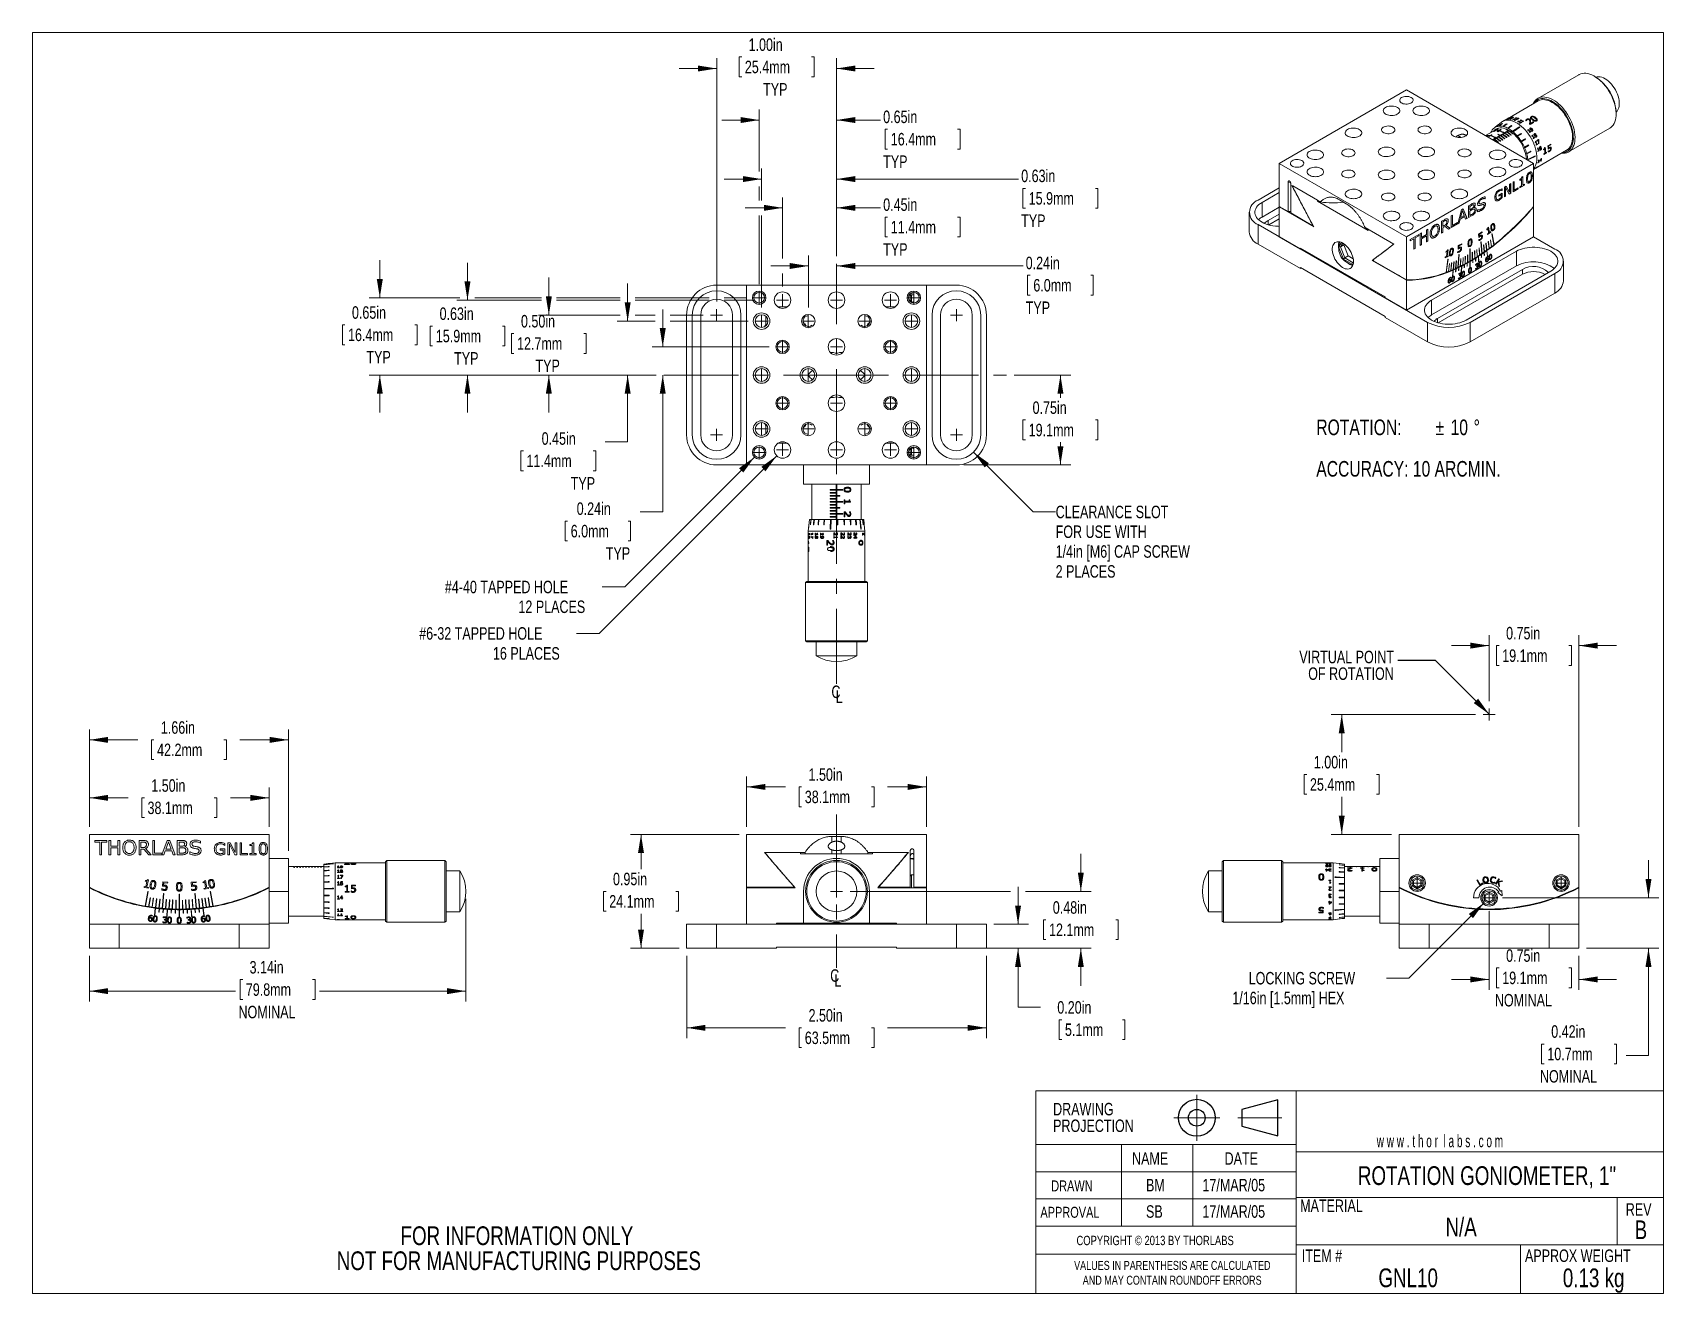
# Model space of a CAD drawing. Header units: inches. Extents: x 0.1 to 10.9, y 0 to 8.5.
import ezdxf

# ---------------------------------------------------------------- set-up
doc = ezdxf.new("R2010")
doc.units = ezdxf.units.IN
doc.header["$MEASUREMENT"] = 0
doc.header["$PDSIZE"] = -1
doc.linetypes.add('CENTERX2', pattern=[0.8, 0.5, -0.1, 0.1, -0.1])
doc.styles.add('SLDTEXTSTYLE0', font='TXT', dxfattribs={"width": 0.75})
doc.styles.add('SLDTEXTSTYLE1', font='TXT', dxfattribs={"width": 0.6})
doc.dimstyles.new('SLDDIMSTYLE0', dxfattribs={"dimtxt": 0, "dimasz": 0.125, "dimexe": 0, "dimexo": 0.0625, "dimgap": 0, "dimtad": 0, "dimtih": 1, "dimtoh": 1, "dimdec": 0, "dimrnd": 1e-09, "dimzin": 0, "dimdsep": 46, "dimtxsty": 'Standard', "dimsah": 1, "dimcen": 0.09, "dimadec": 0, "dimazin": 0, "dimtfac": 0.125, "dimtdec": 0, "dimtofl": 0, "dimtmove": 0, "dimatfit": 3, "dimfxl": 1, "dimfrac": 2, "dimtolj": 1, "dimtzin": 0, "dimarcsym": 0})
doc.dimstyles.new('SLDDIMSTYLE1', dxfattribs={"dimtxt": 0.083333, "dimasz": 0.125, "dimexe": 0, "dimexo": 0.0625, "dimgap": 0.020833, "dimtad": 0, "dimtih": 1, "dimtoh": 1, "dimlfac": 1.25, "dimrnd": 1e-09, "dimzin": 4, "dimdsep": 46, "dimtxsty": 'SLDTEXTSTYLE0', "dimsah": 1, "dimcen": 0.09, "dimadec": 0, "dimazin": 1, "dimtfac": 1, "dimtofl": 0, "dimtmove": 0, "dimatfit": 3, "dimfxl": 1, "dimfrac": 2, "dimtolj": 1, "dimtzin": 12, "dimarcsym": 0})
doc.dimstyles.new('SLDDIMSTYLE2', dxfattribs={"dimtxt": 0.083333, "dimasz": 0.125, "dimexe": 0, "dimexo": 0.0625, "dimgap": 0.020833, "dimtad": 0, "dimtih": 1, "dimtoh": 1, "dimlfac": 1.25, "dimrnd": 1e-09, "dimzin": 12, "dimdsep": 46, "dimtxsty": 'SLDTEXTSTYLE0', "dimsah": 1, "dimcen": 0.09, "dimadec": 0, "dimazin": 3, "dimtfac": 1, "dimtofl": 0, "dimtmove": 0, "dimatfit": 3, "dimfxl": 1, "dimfrac": 2, "dimtolj": 1, "dimtzin": 12, "dimarcsym": 0})
doc.dimstyles.new('SLDDIMSTYLE3', dxfattribs={"dimtxt": 0.083333, "dimasz": 0.125, "dimexe": 0, "dimexo": 0.0625, "dimgap": 0.020833, "dimtad": 0, "dimtih": 1, "dimtoh": 1, "dimlfac": 1.25, "dimrnd": 1e-09, "dimzin": 12, "dimdsep": 46, "dimtxsty": 'SLDTEXTSTYLE0', "dimsah": 1, "dimcen": 0.09, "dimadec": 0, "dimazin": 3, "dimtfac": 1, "dimtmove": 0, "dimatfit": 0, "dimfxl": 1, "dimfrac": 2, "dimtolj": 1, "dimtzin": 12, "dimarcsym": 0})
doc.dimstyles.new('SLDDIMSTYLE4', dxfattribs={"dimtxt": 0.083333, "dimasz": 0.125, "dimexe": 0, "dimexo": 0.0625, "dimgap": 0.020833, "dimtad": 0, "dimtih": 1, "dimtoh": 1, "dimlfac": 1.25, "dimrnd": 1e-09, "dimzin": 4, "dimdsep": 46, "dimtxsty": 'SLDTEXTSTYLE0', "dimsah": 1, "dimcen": 0.09, "dimadec": 0, "dimazin": 1, "dimtfac": 1, "dimtmove": 0, "dimatfit": 0, "dimfxl": 1, "dimfrac": 2, "dimtolj": 1, "dimtzin": 12, "dimarcsym": 0})
doc.dimstyles.new('SLDDIMSTYLE5', dxfattribs={"dimtxt": 0.083333, "dimasz": 0.125, "dimexe": 0, "dimexo": 0.0625, "dimgap": 0.020833, "dimtad": 0, "dimtih": 1, "dimtoh": 1, "dimlfac": 1.25, "dimrnd": 1e-09, "dimzin": 12, "dimdsep": 46, "dimtxsty": 'SLDTEXTSTYLE0', "dimsah": 1, "dimcen": 0, "dimadec": 0, "dimazin": 3, "dimtfac": 1, "dimtofl": 0, "dimtmove": 0, "dimatfit": 3, "dimfxl": 1, "dimfrac": 2, "dimtolj": 1, "dimtzin": 12, "dimarcsym": 0})
doc.dimstyles.new('SLDDIMSTYLE6', dxfattribs={"dimtxt": 0.083333, "dimasz": 0.125, "dimexe": 0, "dimexo": 0.0625, "dimgap": 0.020833, "dimtad": 0, "dimtih": 1, "dimtoh": 1, "dimlfac": 1.25, "dimrnd": 1e-09, "dimzin": 12, "dimdsep": 46, "dimtxsty": 'SLDTEXTSTYLE0', "dimsah": 1, "dimcen": 0, "dimadec": 0, "dimazin": 3, "dimtfac": 1, "dimtofl": 0, "dimtmove": 0, "dimatfit": 3, "dimfxl": 1, "dimfrac": 2, "dimtolj": 1, "dimtzin": 12, "dimarcsym": 0})

msp = doc.modelspace()

# ---------------------------------------------------------------- texts
at = {"color": 7, "linetype": 'Continuous', "lineweight": 0}
for s, insert, char_height, attachment_point, style in [('w w w . t h o r  l a b s . c o m', (9.0316, 1.0943), 0.083333, 1, 'SLDTEXTSTYLE1'), ('NAME', (7.3987, 0.9772), 0.08333, 1, 'SLDTEXTSTYLE0'), ('DATE', (8.0163, 0.9772), 0.08333, 1, 'SLDTEXTSTYLE0'), ('ROTATION GONIOMETER, 1"', (9.7673, 0.8842), 0.125, 2, 'SLDTEXTSTYLE0'), ('DRAWN', (6.8595, 0.7895), 0.07292, 1, 'SLDTEXTSTYLE0'), ('BM', (7.492, 0.7999), 0.08333, 1, 'SLDTEXTSTYLE0'), ('17/MAR/05', (7.8687, 0.7999), 0.08333, 1, 'SLDTEXTSTYLE0'), ('MATERIAL', (8.5205, 0.6624), 0.08333, 1, 'SLDTEXTSTYLE0'), ('APPROVAL', (6.7872, 0.6133), 0.07292, 1, 'SLDTEXTSTYLE0'), ('SB', (7.492, 0.6237), 0.08333, 1, 'SLDTEXTSTYLE0'), ('17/MAR/05', (7.8687, 0.6237), 0.08333, 1, 'SLDTEXTSTYLE0'), ('N/A', (9.5946, 0.5415), 0.125, 2, 'SLDTEXTSTYLE0'), ('REV', (10.6936, 0.6373), 0.08333, 1, 'SLDTEXTSTYLE0'), ('B', (10.7944, 0.5227), 0.125, 2, 'SLDTEXTSTYLE0'), ('COPYRIGHT © 2013 BY THORLABS', (7.0281, 0.42), 0.0625, 1, 'SLDTEXTSTYLE0'), ('ITEM #', (8.5315, 0.3287), 0.08333, 1, 'SLDTEXTSTYLE0'), ('APPROX WEIGHT', (10.0209, 0.3287), 0.083333, 1, 'SLDTEXTSTYLE0'), ('GNL10', (9.2415, 0.202), 0.125, 2, 'SLDTEXTSTYLE0'), ('0.13 kg', (10.479, 0.202), 0.125, 2, 'SLDTEXTSTYLE0')]:
    msp.add_mtext(s, dxfattribs=dict(at, insert=insert, char_height=char_height, attachment_point=attachment_point, style=style))

# ---------------------------------------------------------------- blocks, each defined once
blk = doc.blocks.new('Third Angle Projection Block')
at = {"color": 7, "linetype": 'CENTERX2', "lineweight": 0}
for p, q in [((3.995, 0.938), (3.995, 0.554)), ((3.803, 0.746), (4.187, 0.746)), ((4.336, 0.746), (4.703, 0.746))]:
    blk.add_line(p, q, dxfattribs=at)
at = {"color": 7, "linetype": 'Continuous', "lineweight": 30}
for p, q in [((4.67, 0.896), (4.37, 0.815)), ((4.67, 0.596), (4.67, 0.896)), ((4.37, 0.815), (4.37, 0.676)), ((4.37, 0.676), (4.67, 0.596))]:
    blk.add_line(p, q, dxfattribs=at)
for radius in [0.154, 0.0696]:
    blk.add_circle((3.995, 0.746), radius, dxfattribs=at)
at = {"color": 7, "linetype": 'Continuous', "lineweight": 0}
blk.add_point((3.995, 0.746), dxfattribs=at)
blk = doc.blocks.new('SW_NOTE_0')
at = {"color": 0, "linetype": 'Continuous', "lineweight": 0, "char_height": 0.08333, "attachment_point": 3, "style": 'SLDTEXTSTYLE0'}
for s, insert in [('VIRTUAL POINT', (-0.027, 0.064)), ('OF ROTATION', (-0.028, -0.047))]:
    blk.add_mtext(s, dxfattribs=dict(at, insert=insert))
blk = doc.blocks.new('SW_NOTE_1')
at = {"color": 0, "linetype": 'Continuous', "lineweight": 0, "attachment_point": 1, "style": 'SLDTEXTSTYLE0'}
for s, insert, char_height in [('ROTATION:', (0, 0.134), 0.1042), ('%%p', (0.796, 0.134), 0.1042), ('10', (0.896, 0.134), 0.1042), ('%%d', (1.05, 0.134), 0.1042), ('ACCURACY: 10 ARCMIN.', (0, -0.143), 0.10417)]:
    blk.add_mtext(s, dxfattribs=dict(at, insert=insert, char_height=char_height))
blk = doc.blocks.new('SW_NOTE_2')
at = {"color": 0, "linetype": 'Continuous', "lineweight": 0, "char_height": 0.06, "attachment_point": 2, "style": 'SLDTEXTSTYLE0'}
for s, insert in [('VALUES IN PARENTHESIS ARE CALCULATED', (0.784, 0.077)), ('AND MAY CONTAIN ROUNDOFF ERRORS', (0.783, -0.022))]:
    blk.add_mtext(s, dxfattribs=dict(at, insert=insert))
blk = doc.blocks.new('SW_NOTE_3')
at = {"color": 0, "linetype": 'Continuous', "lineweight": 0, "char_height": 0.0833, "attachment_point": 1, "style": 'SLDTEXTSTYLE0'}
for s, insert in [('DRAWING', (0, 0.107)), ('PROJECTION', (0, -0.004))]:
    blk.add_mtext(s, dxfattribs=dict(at, insert=insert))
blk = doc.blocks.new('SW_NOTE_4')
at = {"color": 0, "linetype": 'Continuous', "lineweight": 0, "char_height": 0.125, "attachment_point": 2, "style": 'SLDTEXTSTYLE0'}
for s, insert in [('FOR INFORMATION ONLY', (0.986, 0.161)), ('NOT FOR MANUFACTURING PURPOSES', (0.999, -0.006))]:
    blk.add_mtext(s, dxfattribs=dict(at, insert=insert))
blk = doc.blocks.new('_D')
at = {"color": 7, "linetype": 'Continuous', "lineweight": 0}
for p, q in [((4.427, 2.289), (4.427, 1.738)), ((6.427, 2.289), (6.427, 1.738)), ((4.427, 1.808), (5.086, 1.808)), ((5.194, 1.808), (5.177, 1.808)), ((5.177, 1.808), (5.177, 1.676)), ((5.66, 1.808), (5.677, 1.808)), ((5.677, 1.808), (5.677, 1.676)), ((6.427, 1.808), (5.768, 1.808)), ((5.177, 1.676), (5.194, 1.676)), ((5.677, 1.676), (5.66, 1.676))]:
    blk.add_line(p, q, dxfattribs=at)
for points in [[(4.427, 1.808), (4.552, 1.788), (4.552, 1.828)], [(6.427, 1.808), (6.302, 1.828), (6.302, 1.788)]]:
    blk.add_solid(points, dxfattribs=at)
at = {"color": 7, "linetype": 'Continuous', "lineweight": 0, "char_height": 0.0833, "attachment_point": 1, "style": 'SLDTEXTSTYLE0'}
for s, insert in [('2.50in', (5.24, 1.933, -0.653)), ('63.5mm', (5.215, 1.783, -0.653))]:
    blk.add_mtext(s, dxfattribs=dict(at, insert=insert))
blk = doc.blocks.new('_D_1')
at = {"color": 7, "linetype": 'Continuous', "lineweight": 0}
for p, q in [((4.777, 3.099), (4.052, 3.099)), ((4.122, 3.099), (4.122, 2.868)), ((3.889, 2.719), (3.872, 2.719)), ((3.872, 2.719), (3.872, 2.587)), ((4.355, 2.719), (4.372, 2.719)), ((4.372, 2.719), (4.372, 2.587)), ((3.872, 2.587), (3.889, 2.587)), ((4.122, 2.339), (4.122, 2.57)), ((4.372, 2.587), (4.355, 2.587)), ((4.377, 2.339), (4.052, 2.339))]:
    blk.add_line(p, q, dxfattribs=at)
for points in [[(4.122, 3.099), (4.102, 2.974), (4.142, 2.974)], [(4.122, 2.339), (4.142, 2.464), (4.102, 2.464)]]:
    blk.add_solid(points, dxfattribs=at)
at = {"color": 7, "linetype": 'Continuous', "lineweight": 0, "char_height": 0.0833, "attachment_point": 1, "style": 'SLDTEXTSTYLE0'}
for s, insert in [('0.95in', (3.935, 2.843, -0.653)), ('24.1mm', (3.91, 2.694, -0.653))]:
    blk.add_mtext(s, dxfattribs=dict(at, insert=insert))
blk = doc.blocks.new('_D_2')
at = {"color": 7, "linetype": 'Continuous', "lineweight": 0}
for p, q in [((4.827, 3.149), (4.827, 3.486)), ((6.027, 3.149), (6.027, 3.486)), ((4.827, 3.416), (5.086, 3.416)), ((5.194, 3.416), (5.177, 3.416)), ((5.177, 3.416), (5.177, 3.283)), ((5.66, 3.416), (5.677, 3.416)), ((5.677, 3.416), (5.677, 3.283)), ((6.027, 3.416), (5.768, 3.416)), ((5.177, 3.283), (5.194, 3.283)), ((5.677, 3.283), (5.66, 3.283))]:
    blk.add_line(p, q, dxfattribs=at)
for points in [[(4.827, 3.416), (4.952, 3.396), (4.952, 3.436)], [(6.027, 3.416), (5.902, 3.436), (5.902, 3.396)]]:
    blk.add_solid(points, dxfattribs=at)
at = {"color": 7, "linetype": 'Continuous', "lineweight": 0, "char_height": 0.0833, "attachment_point": 1, "style": 'SLDTEXTSTYLE0'}
for s, insert in [('1.50in', (5.24, 3.54, -0.653)), ('38.1mm', (5.215, 3.391, -0.653))]:
    blk.add_mtext(s, dxfattribs=dict(at, insert=insert))
blk = doc.blocks.new('_D_3')
at = {"color": 7, "linetype": 'Continuous', "lineweight": 0}
for p, q in [((7.057, 2.719), (7.057, 2.969)), ((5.517, 2.719), (6.588, 2.719)), ((6.688, 2.719), (7.127, 2.719)), ((6.824, 2.529), (6.807, 2.529)), ((6.807, 2.529), (6.807, 2.397)), ((7.29, 2.529), (7.306, 2.529)), ((7.306, 2.529), (7.306, 2.397)), ((6.807, 2.397), (6.824, 2.397)), ((7.306, 2.397), (7.29, 2.397)), ((6.037, 2.339), (7.127, 2.339)), ((7.057, 2.339), (7.057, 2.089))]:
    blk.add_line(p, q, dxfattribs=at)
for points in [[(7.057, 2.719), (7.077, 2.844), (7.037, 2.844)], [(7.057, 2.339), (7.037, 2.214), (7.077, 2.214)]]:
    blk.add_solid(points, dxfattribs=at)
at = {"color": 7, "linetype": 'Continuous', "lineweight": 0, "char_height": 0.0833, "attachment_point": 1, "style": 'SLDTEXTSTYLE0'}
for s, insert in [('0.48in', (6.87, 2.653, -0.653)), ('12.1mm', (6.845, 2.504, -0.653))]:
    blk.add_mtext(s, dxfattribs=dict(at, insert=insert))
blk = doc.blocks.new('_D_4')
at = {"color": 7, "linetype": 'Continuous', "lineweight": 0}
for p, q in [((6.638, 2.499), (6.638, 2.749)), ((6.477, 2.499), (6.708, 2.499)), ((6.477, 2.339), (6.708, 2.339)), ((6.638, 1.945), (6.638, 2.339)), ((6.788, 1.945), (6.638, 1.945)), ((6.93, 1.862), (6.913, 1.862)), ((6.913, 1.862), (6.913, 1.73)), ((7.334, 1.862), (7.351, 1.862)), ((7.351, 1.862), (7.351, 1.73)), ((6.913, 1.73), (6.93, 1.73)), ((7.351, 1.73), (7.334, 1.73))]:
    blk.add_line(p, q, dxfattribs=at)
for points in [[(6.638, 2.499), (6.658, 2.624), (6.618, 2.624)], [(6.638, 2.339), (6.618, 2.214), (6.658, 2.214)]]:
    blk.add_solid(points, dxfattribs=at)
at = {"color": 7, "linetype": 'Continuous', "lineweight": 0, "char_height": 0.0833, "attachment_point": 1, "style": 'SLDTEXTSTYLE0'}
for s, insert in [('0.20in', (6.9, 1.986, -0.653)), ('5.1mm', (6.951, 1.837, -0.653))]:
    blk.add_mtext(s, dxfattribs=dict(at, insert=insert))
blk = doc.blocks.new('SW_SYMBOL_MOD_CL')
at = {"color": 0, "linetype": 'Continuous', "lineweight": 0, "char_height": 30.8, "attachment_point": 5, "style": 'SLDTEXTSTYLE0'}
for s, insert in [('C', (15.7, 23.6)), ('L', (23.6, 11.8))]:
    blk.add_mtext(s, dxfattribs=dict(at, insert=insert))
blk = doc.blocks.new('SW_CENTERMARKSYMBOL_0')
at = {"color": 0, "linetype": 'Continuous', "lineweight": 0}
for q in [(-0.04, 0), (0, 0.04), (0, -0.04), (0.04, 0)]:
    blk.add_line((0, 0), q, dxfattribs=at)
blk = doc.blocks.new('_D_5')
at = {"color": 7, "linetype": 'Continuous', "lineweight": 0}
for p, q in [((0.441, 3.149), (0.441, 3.413)), ((1.641, 3.149), (1.641, 3.413)), ((0.441, 3.343), (0.7, 3.343)), ((0.808, 3.343), (0.791, 3.343)), ((0.791, 3.343), (0.791, 3.211)), ((1.274, 3.343), (1.291, 3.343)), ((1.291, 3.343), (1.291, 3.211)), ((1.641, 3.343), (1.382, 3.343)), ((0.791, 3.211), (0.808, 3.211)), ((1.291, 3.211), (1.274, 3.211))]:
    blk.add_line(p, q, dxfattribs=at)
for points in [[(0.441, 3.343), (0.566, 3.323), (0.566, 3.363)], [(1.641, 3.343), (1.516, 3.363), (1.516, 3.323)]]:
    blk.add_solid(points, dxfattribs=at)
at = {"color": 7, "linetype": 'Continuous', "lineweight": 0, "char_height": 0.0833, "attachment_point": 1, "style": 'SLDTEXTSTYLE0'}
for s, insert in [('1.50in', (0.854, 3.467, 0.003)), ('38.1mm', (0.829, 3.318, 0.003))]:
    blk.add_mtext(s, dxfattribs=dict(at, insert=insert))
blk = doc.blocks.new('_D_6')
at = {"color": 7, "linetype": 'Continuous', "lineweight": 0}
for p, q in [((0.441, 3.149), (0.441, 3.8)), ((0.441, 3.73), (0.764, 3.73)), ((0.872, 3.73), (0.855, 3.73)), ((0.855, 3.73), (0.855, 3.598)), ((1.338, 3.73), (1.355, 3.73)), ((1.355, 3.73), (1.355, 3.598)), ((1.769, 3.73), (1.446, 3.73)), ((1.769, 2.989), (1.769, 3.8)), ((0.855, 3.598), (0.872, 3.598)), ((1.355, 3.598), (1.338, 3.598))]:
    blk.add_line(p, q, dxfattribs=at)
for points in [[(0.441, 3.73), (0.566, 3.71), (0.566, 3.75)], [(1.769, 3.73), (1.644, 3.75), (1.644, 3.71)]]:
    blk.add_solid(points, dxfattribs=at)
at = {"color": 7, "linetype": 'Continuous', "lineweight": 0, "char_height": 0.0833, "attachment_point": 1, "style": 'SLDTEXTSTYLE0'}
for s, insert in [('1.66in', (0.918, 3.854, 0.003)), ('42.2mm', (0.893, 3.705, 0.003))]:
    blk.add_mtext(s, dxfattribs=dict(at, insert=insert))
blk = doc.blocks.new('_D_7')
at = {"color": 7, "linetype": 'Continuous', "lineweight": 0}
for p, q in [((2.953, 2.669), (2.953, 1.983)), ((0.441, 2.289), (0.441, 1.983)), ((1.464, 2.13), (1.447, 2.13)), ((1.447, 2.13), (1.447, 1.997)), ((1.93, 2.13), (1.947, 2.13)), ((1.947, 2.13), (1.947, 1.997)), ((0.441, 2.053), (1.417, 2.053)), ((1.447, 1.997), (1.464, 1.997)), ((1.947, 1.997), (1.93, 1.997)), ((2.953, 2.053), (1.976, 2.053))]:
    blk.add_line(p, q, dxfattribs=at)
for points in [[(0.441, 2.053), (0.566, 2.033), (0.566, 2.073)], [(2.953, 2.053), (2.828, 2.073), (2.828, 2.033)]]:
    blk.add_solid(points, dxfattribs=at)
at = {"color": 7, "linetype": 'Continuous', "lineweight": 0, "char_height": 0.0833, "attachment_point": 1, "style": 'SLDTEXTSTYLE0'}
for s, insert in [('3.14in', (1.51, 2.254, 0.003)), ('79.8mm', (1.485, 2.105, 0.003)), ('NOMINAL', (1.436, 1.955, 0.003))]:
    blk.add_mtext(s, dxfattribs=dict(at, insert=insert))
blk = doc.blocks.new('_D_8')
at = {"color": 7, "linetype": 'Continuous', "lineweight": 0}
for p, q in [((9.691, 3.899), (8.728, 3.899)), ((8.798, 3.899), (8.798, 3.648)), ((8.565, 3.499), (8.548, 3.499)), ((8.548, 3.499), (8.548, 3.367)), ((9.031, 3.499), (9.048, 3.499)), ((9.048, 3.499), (9.048, 3.367)), ((8.548, 3.367), (8.565, 3.367)), ((8.798, 3.099), (8.798, 3.35)), ((9.048, 3.367), (9.031, 3.367)), ((9.131, 3.099), (8.728, 3.099))]:
    blk.add_line(p, q, dxfattribs=at)
for points in [[(8.798, 3.899), (8.778, 3.774), (8.818, 3.774)], [(8.798, 3.099), (8.818, 3.224), (8.778, 3.224)]]:
    blk.add_solid(points, dxfattribs=at)
at = {"color": 7, "linetype": 'Continuous', "lineweight": 0, "char_height": 0.0833, "attachment_point": 1, "style": 'SLDTEXTSTYLE0'}
for s, insert in [('1.00in', (8.612, 3.623, 0.003)), ('25.4mm', (8.586, 3.474, 0.003))]:
    blk.add_mtext(s, dxfattribs=dict(at, insert=insert))
blk = doc.blocks.new('_D_9')
at = {"color": 7, "linetype": 'Continuous', "lineweight": 0}
for p, q in [((9.781, 4.359), (9.531, 4.359)), ((9.781, 3.989), (9.781, 4.429)), ((9.848, 4.359), (9.831, 4.359)), ((9.831, 4.359), (9.831, 4.227)), ((10.314, 4.359), (10.331, 4.359)), ((10.331, 4.359), (10.331, 4.227)), ((10.381, 3.149), (10.381, 4.429)), ((10.381, 4.359), (10.631, 4.359)), ((9.831, 4.227), (9.848, 4.227)), ((10.331, 4.227), (10.314, 4.227))]:
    blk.add_line(p, q, dxfattribs=at)
for points in [[(9.781, 4.359), (9.656, 4.379), (9.656, 4.339)], [(10.381, 4.359), (10.506, 4.339), (10.506, 4.379)]]:
    blk.add_solid(points, dxfattribs=at)
at = {"color": 7, "linetype": 'Continuous', "lineweight": 0, "char_height": 0.0833, "attachment_point": 1, "style": 'SLDTEXTSTYLE0'}
for s, insert in [('0.75in', (9.895, 4.484, 0.003)), ('19.1mm', (9.869, 4.334, 0.003))]:
    blk.add_mtext(s, dxfattribs=dict(at, insert=insert))
blk = doc.blocks.new('_D_10')
at = {"color": 7, "linetype": 'Continuous', "lineweight": 0}
for p, q in [((9.781, 2.586), (9.781, 2.061)), ((10.381, 2.289), (10.381, 2.061)), ((9.848, 2.208), (9.831, 2.208)), ((9.831, 2.208), (9.831, 2.076)), ((10.314, 2.208), (10.331, 2.208)), ((10.331, 2.208), (10.331, 2.076)), ((9.781, 2.131), (9.531, 2.131)), ((9.831, 2.076), (9.848, 2.076)), ((10.331, 2.076), (10.314, 2.076)), ((10.381, 2.131), (10.631, 2.131))]:
    blk.add_line(p, q, dxfattribs=at)
for points in [[(9.781, 2.131), (9.656, 2.151), (9.656, 2.111)], [(10.381, 2.131), (10.506, 2.111), (10.506, 2.151)]]:
    blk.add_solid(points, dxfattribs=at)
at = {"color": 7, "linetype": 'Continuous', "lineweight": 0, "char_height": 0.0833, "attachment_point": 1, "style": 'SLDTEXTSTYLE0'}
for s, insert in [('0.75in', (9.895, 2.332, 0.003)), ('19.1mm', (9.869, 2.183, 0.003)), ('NOMINAL', (9.82, 2.034, 0.003))]:
    blk.add_mtext(s, dxfattribs=dict(at, insert=insert))
blk = doc.blocks.new('_D_11')
at = {"color": 7, "linetype": 'Continuous', "lineweight": 0}
for p, q in [((10.845, 2.676), (10.845, 2.926)), ((9.871, 2.676), (10.915, 2.676)), ((10.431, 2.339), (10.915, 2.339)), ((10.845, 1.624), (10.845, 2.339)), ((10.149, 1.7), (10.132, 1.7)), ((10.132, 1.7), (10.132, 1.568)), ((10.615, 1.7), (10.632, 1.7)), ((10.632, 1.7), (10.632, 1.568)), ((10.132, 1.568), (10.149, 1.568)), ((10.632, 1.568), (10.615, 1.568)), ((10.695, 1.624), (10.845, 1.624))]:
    blk.add_line(p, q, dxfattribs=at)
for points in [[(10.845, 2.676), (10.865, 2.801), (10.825, 2.801)], [(10.845, 2.339), (10.825, 2.214), (10.865, 2.214)]]:
    blk.add_solid(points, dxfattribs=at)
at = {"color": 7, "linetype": 'Continuous', "lineweight": 0, "char_height": 0.0833, "attachment_point": 1, "style": 'SLDTEXTSTYLE0'}
for s, insert in [('0.42in', (10.196, 1.825, 0.003)), ('10.7mm', (10.17, 1.675, 0.003)), ('NOMINAL', (10.121, 1.526, 0.003))]:
    blk.add_mtext(s, dxfattribs=dict(at, insert=insert))
blk = doc.blocks.new('_D_12')
at = {"color": 7, "linetype": 'Continuous', "lineweight": 0}
for p, q in [((9.748, 2.643), (9.246, 2.14)), ((9.246, 2.14), (9.096, 2.14))]:
    blk.add_line(p, q, dxfattribs=at)
blk.add_solid([(9.748, 2.643), (9.646, 2.568), (9.674, 2.54)], dxfattribs=at)
at = {"color": 7, "linetype": 'Continuous', "lineweight": 0, "char_height": 0.08333, "attachment_point": 1, "style": 'SLDTEXTSTYLE0'}
for s, insert in [('LOCKING SCREW', (8.177, 2.181, 0.003)), ('1/16in [1.5mm] HEX', (8.068, 2.049, 0.003))]:
    blk.add_mtext(s, dxfattribs=dict(at, insert=insert))
blk = doc.blocks.new('SW_CENTERMARKSYMBOL_1')
at = {"color": 0, "linetype": 'Continuous', "lineweight": 0}
for q in [(-0.04, 0), (0, 0.04), (0, -0.04), (0.04, 0)]:
    blk.add_line((0, 0), q, dxfattribs=at)
blk = doc.blocks.new('SW_CENTERMARKSYMBOL_2')
at = {"color": 0, "linetype": 'Continuous', "lineweight": 0}
for q in [(-0.04, 0), (0, 0.04), (0, -0.04), (0.04, 0)]:
    blk.add_line((0, 0), q, dxfattribs=at)
blk = doc.blocks.new('SW_CENTERMARKSYMBOL_3')
at = {"color": 0, "linetype": 'Continuous', "lineweight": 0}
for q in [(-0.04, 0), (0, 0.04), (0, -0.04), (0.04, 0)]:
    blk.add_line((0, 0), q, dxfattribs=at)
blk = doc.blocks.new('SW_CENTERMARKSYMBOL_4')
at = {"color": 0, "linetype": 'Continuous', "lineweight": 0}
for q in [(-0.04, 0), (0, 0.04), (0, -0.04), (0.04, 0)]:
    blk.add_line((0, 0), q, dxfattribs=at)
blk = doc.blocks.new('_D_13')
at = {"color": 7, "linetype": 'Continuous', "lineweight": 0}
for p, q in [((5.239, 6.893), (4.989, 6.893)), ((5.239, 6.615), (5.239, 6.963)), ((5.427, 6.893), (6.673, 6.893)), ((6.719, 6.831), (6.702, 6.831)), ((6.702, 6.831), (6.702, 6.698)), ((7.123, 6.831), (7.14, 6.831)), ((7.14, 6.831), (7.14, 6.698)), ((6.702, 6.698), (6.719, 6.698)), ((7.14, 6.698), (7.123, 6.698))]:
    blk.add_line(p, q, dxfattribs=at)
for points in [[(5.239, 6.893), (5.114, 6.913), (5.114, 6.873)], [(5.427, 6.893), (5.552, 6.873), (5.552, 6.913)]]:
    blk.add_solid(points, dxfattribs=at)
at = {"color": 7, "linetype": 'Continuous', "lineweight": 0, "char_height": 0.0833, "attachment_point": 1, "style": 'SLDTEXTSTYLE0'}
for s, insert in [('0.24in', (6.689, 6.955, -0.217)), ('6.0mm', (6.74, 6.806, -0.217)), ('TYP', (6.689, 6.656, -0.217))]:
    blk.add_mtext(s, dxfattribs=dict(at, insert=insert))
blk = doc.blocks.new('_D_14')
at = {"color": 7, "linetype": 'Continuous', "lineweight": 0}
for p, q in [((5.067, 6.943), (5.067, 7.351)), ((5.427, 6.958), (5.427, 7.351)), ((5.067, 7.281), (4.817, 7.281)), ((5.427, 7.281), (5.721, 7.281)), ((5.768, 7.219), (5.751, 7.219)), ((5.751, 7.219), (5.751, 7.087)), ((6.234, 7.219), (6.251, 7.219)), ((6.251, 7.219), (6.251, 7.087)), ((5.751, 7.087), (5.768, 7.087)), ((6.251, 7.087), (6.234, 7.087)), ((5.067, 6.755), (5.067, 6.843))]:
    blk.add_line(p, q, dxfattribs=at)
for points in [[(5.067, 7.281), (4.942, 7.301), (4.942, 7.261)], [(5.427, 7.281), (5.552, 7.261), (5.552, 7.301)]]:
    blk.add_solid(points, dxfattribs=at)
at = {"color": 7, "linetype": 'Continuous', "lineweight": 0, "char_height": 0.0833, "attachment_point": 1, "style": 'SLDTEXTSTYLE0'}
for s, insert in [('0.45in', (5.738, 7.344, -0.217)), ('11.4mm', (5.789, 7.194, -0.217)), ('TYP', (5.738, 7.045, -0.217))]:
    blk.add_mtext(s, dxfattribs=dict(at, insert=insert))
blk = doc.blocks.new('_D_15')
at = {"color": 7, "linetype": 'Continuous', "lineweight": 0}
for p, q in [((4.927, 7.331), (4.927, 7.543)), ((5.427, 6.958), (5.427, 7.543)), ((4.927, 7.473), (4.677, 7.473)), ((5.427, 7.473), (6.642, 7.473)), ((6.688, 7.411), (6.671, 7.411)), ((6.671, 7.411), (6.671, 7.279)), ((7.154, 7.411), (7.171, 7.411)), ((7.171, 7.411), (7.171, 7.279)), ((4.927, 6.615), (4.927, 7.231)), ((6.671, 7.279), (6.688, 7.279)), ((7.171, 7.279), (7.154, 7.279))]:
    blk.add_line(p, q, dxfattribs=at)
for points in [[(4.927, 7.473), (4.802, 7.493), (4.802, 7.453)], [(5.427, 7.473), (5.552, 7.453), (5.552, 7.493)]]:
    blk.add_solid(points, dxfattribs=at)
at = {"color": 7, "linetype": 'Continuous', "lineweight": 0, "char_height": 0.0833, "attachment_point": 1, "style": 'SLDTEXTSTYLE0'}
for s, insert in [('0.63in', (6.659, 7.536, -0.217)), ('15.9mm', (6.709, 7.386, -0.217)), ('TYP', (6.659, 7.237, -0.217))]:
    blk.add_mtext(s, dxfattribs=dict(at, insert=insert))
blk = doc.blocks.new('_D_16')
at = {"color": 7, "linetype": 'Continuous', "lineweight": 0}
for p, q in [((4.911, 7.867), (4.661, 7.867)), ((4.911, 7.523), (4.911, 7.937)), ((5.427, 6.958), (5.427, 7.937)), ((5.427, 7.867), (5.721, 7.867)), ((5.768, 7.806), (5.751, 7.806)), ((5.751, 7.806), (5.751, 7.673)), ((6.234, 7.806), (6.251, 7.806)), ((6.251, 7.806), (6.251, 7.673)), ((5.751, 7.673), (5.768, 7.673)), ((6.251, 7.673), (6.234, 7.673)), ((4.911, 7.331), (4.911, 7.423)), ((4.911, 6.771), (4.911, 7.231))]:
    blk.add_line(p, q, dxfattribs=at)
for points in [[(4.911, 7.867), (4.786, 7.887), (4.786, 7.847)], [(5.427, 7.867), (5.552, 7.847), (5.552, 7.887)]]:
    blk.add_solid(points, dxfattribs=at)
at = {"color": 7, "linetype": 'Continuous', "lineweight": 0, "char_height": 0.0833, "attachment_point": 1, "style": 'SLDTEXTSTYLE0'}
for s, insert in [('0.65in', (5.738, 7.93, -0.217)), ('16.4mm', (5.789, 7.781, -0.217)), ('TYP', (5.738, 7.631, -0.217))]:
    blk.add_mtext(s, dxfattribs=dict(at, insert=insert))
blk = doc.blocks.new('_D_17')
at = {"color": 7, "linetype": 'Continuous', "lineweight": 0}
for p, q in [((4.627, 6.655), (4.627, 8.281)), ((4.794, 8.288), (4.777, 8.288)), ((4.777, 8.288), (4.777, 8.156)), ((5.26, 8.288), (5.277, 8.288)), ((5.277, 8.288), (5.277, 8.156)), ((5.427, 6.958), (5.427, 8.281)), ((4.627, 8.211), (4.377, 8.211)), ((5.427, 8.211), (5.677, 8.211)), ((4.777, 8.156), (4.794, 8.156)), ((5.277, 8.156), (5.26, 8.156))]:
    blk.add_line(p, q, dxfattribs=at)
for points in [[(4.627, 8.211), (4.502, 8.231), (4.502, 8.191)], [(5.427, 8.211), (5.552, 8.191), (5.552, 8.231)]]:
    blk.add_solid(points, dxfattribs=at)
at = {"color": 7, "linetype": 'Continuous', "lineweight": 0, "char_height": 0.0833, "attachment_point": 1, "style": 'SLDTEXTSTYLE0'}
for s, insert in [('1.00in', (4.84, 8.412, -0.217)), ('25.4mm', (4.815, 8.263, -0.217)), ('TYP', (4.937, 8.114, -0.217))]:
    blk.add_mtext(s, dxfattribs=dict(at, insert=insert))
blk = doc.blocks.new('_D_18')
at = {"color": 7, "linetype": 'Continuous', "lineweight": 0}
for p, q in [((4.267, 6.353), (4.267, 6.603)), ((4.977, 6.353), (4.197, 6.353)), ((4.224, 6.165), (4.197, 6.165)), ((4.267, 5.252), (4.267, 6.165)), ((4.117, 5.252), (4.267, 5.252)), ((3.632, 5.19), (3.615, 5.19)), ((3.615, 5.19), (3.615, 5.058)), ((4.037, 5.19), (4.053, 5.19)), ((4.053, 5.19), (4.053, 5.058)), ((3.615, 5.058), (3.632, 5.058)), ((4.053, 5.058), (4.037, 5.058))]:
    blk.add_line(p, q, dxfattribs=at)
for points in [[(4.267, 6.353), (4.287, 6.478), (4.247, 6.478)], [(4.267, 6.165), (4.247, 6.04), (4.287, 6.04)]]:
    blk.add_solid(points, dxfattribs=at)
at = {"color": 7, "linetype": 'Continuous', "lineweight": 0, "char_height": 0.0833, "attachment_point": 1, "style": 'SLDTEXTSTYLE0'}
for s, insert in [('0.24in', (3.693, 5.315, -0.217)), ('6.0mm', (3.653, 5.165, -0.217)), ('TYP', (3.887, 5.016, -0.217))]:
    blk.add_mtext(s, dxfattribs=dict(at, insert=insert))
blk = doc.blocks.new('_D_19')
at = {"color": 7, "linetype": 'Continuous', "lineweight": 0}
for p, q in [((4.033, 6.525), (4.033, 6.775)), ((4.217, 6.525), (3.963, 6.525)), ((4.837, 6.525), (4.317, 6.525)), ((4.224, 6.165), (3.963, 6.165)), ((4.033, 5.72), (4.033, 6.165)), ((3.883, 5.72), (4.033, 5.72)), ((3.337, 5.659), (3.32, 5.659)), ((3.32, 5.659), (3.32, 5.526)), ((3.803, 5.659), (3.82, 5.659)), ((3.82, 5.659), (3.82, 5.526)), ((3.32, 5.526), (3.337, 5.526)), ((3.82, 5.526), (3.803, 5.526))]:
    blk.add_line(p, q, dxfattribs=at)
for points in [[(4.033, 6.525), (4.053, 6.65), (4.013, 6.65)], [(4.033, 6.165), (4.013, 6.04), (4.053, 6.04)]]:
    blk.add_solid(points, dxfattribs=at)
at = {"color": 7, "linetype": 'Continuous', "lineweight": 0, "char_height": 0.0833, "attachment_point": 1, "style": 'SLDTEXTSTYLE0'}
for s, insert in [('0.45in', (3.459, 5.783, -0.217)), ('11.4mm', (3.358, 5.634, -0.217)), ('TYP', (3.653, 5.484, -0.217))]:
    blk.add_mtext(s, dxfattribs=dict(at, insert=insert))
blk = doc.blocks.new('_D_20')
at = {"color": 7, "linetype": 'Continuous', "lineweight": 0}
for p, q in [((3.507, 6.565), (3.507, 6.815)), ((3.983, 6.565), (3.437, 6.565)), ((4.217, 6.565), (4.083, 6.565)), ((4.537, 6.565), (4.317, 6.565)), ((3.274, 6.442), (3.257, 6.442)), ((3.257, 6.442), (3.257, 6.309)), ((3.74, 6.442), (3.757, 6.442)), ((3.757, 6.442), (3.757, 6.309)), ((3.257, 6.309), (3.274, 6.309)), ((3.757, 6.309), (3.74, 6.309)), ((4.224, 6.165), (3.437, 6.165)), ((3.507, 6.165), (3.507, 5.915))]:
    blk.add_line(p, q, dxfattribs=at)
for points in [[(3.507, 6.565), (3.527, 6.69), (3.487, 6.69)], [(3.507, 6.165), (3.487, 6.04), (3.527, 6.04)]]:
    blk.add_solid(points, dxfattribs=at)
at = {"color": 7, "linetype": 'Continuous', "lineweight": 0, "char_height": 0.0833, "attachment_point": 1, "style": 'SLDTEXTSTYLE0'}
for s, insert in [('0.50in', (3.321, 6.566, -0.217)), ('12.7mm', (3.295, 6.417, -0.217)), ('TYP', (3.418, 6.268, -0.217))]:
    blk.add_mtext(s, dxfattribs=dict(at, insert=insert))
blk = doc.blocks.new('_D_21')
at = {"color": 7, "linetype": 'Continuous', "lineweight": 0}
for p, q in [((2.964, 6.665), (2.964, 6.915)), ((3.457, 6.665), (2.894, 6.665)), ((3.983, 6.665), (3.557, 6.665)), ((4.577, 6.665), (4.083, 6.665)), ((4.877, 6.665), (4.677, 6.665)), ((2.731, 6.492), (2.714, 6.492)), ((2.714, 6.492), (2.714, 6.359)), ((3.197, 6.492), (3.214, 6.492)), ((3.214, 6.492), (3.214, 6.359)), ((2.714, 6.359), (2.731, 6.359)), ((3.214, 6.359), (3.197, 6.359)), ((4.224, 6.165), (2.894, 6.165)), ((2.964, 6.165), (2.964, 5.915))]:
    blk.add_line(p, q, dxfattribs=at)
for points in [[(2.964, 6.665), (2.984, 6.79), (2.944, 6.79)], [(2.964, 6.165), (2.944, 6.04), (2.984, 6.04)]]:
    blk.add_solid(points, dxfattribs=at)
at = {"color": 7, "linetype": 'Continuous', "lineweight": 0, "char_height": 0.0833, "attachment_point": 1, "style": 'SLDTEXTSTYLE0'}
for s, insert in [('0.63in', (2.778, 6.616, -0.217)), ('15.9mm', (2.753, 6.467, -0.217)), ('TYP', (2.875, 6.318, -0.217))]:
    blk.add_mtext(s, dxfattribs=dict(at, insert=insert))
blk = doc.blocks.new('_D_22')
at = {"color": 7, "linetype": 'Continuous', "lineweight": 0}
for p, q in [((2.379, 6.681), (2.379, 6.931)), ((2.914, 6.681), (2.309, 6.681)), ((3.457, 6.681), (3.014, 6.681)), ((3.983, 6.681), (3.557, 6.681)), ((4.577, 6.681), (4.083, 6.681)), ((4.821, 6.681), (4.677, 6.681)), ((2.146, 6.5), (2.129, 6.5)), ((2.129, 6.5), (2.129, 6.367)), ((2.612, 6.5), (2.629, 6.5)), ((2.629, 6.5), (2.629, 6.367)), ((2.129, 6.367), (2.146, 6.367)), ((2.629, 6.367), (2.612, 6.367)), ((4.224, 6.165), (2.309, 6.165)), ((2.379, 6.165), (2.379, 5.915))]:
    blk.add_line(p, q, dxfattribs=at)
for points in [[(2.379, 6.681), (2.399, 6.806), (2.359, 6.806)], [(2.379, 6.165), (2.359, 6.04), (2.399, 6.04)]]:
    blk.add_solid(points, dxfattribs=at)
at = {"color": 7, "linetype": 'Continuous', "lineweight": 0, "char_height": 0.0833, "attachment_point": 1, "style": 'SLDTEXTSTYLE0'}
for s, insert in [('0.65in', (2.193, 6.624, -0.217)), ('16.4mm', (2.167, 6.475, -0.217)), ('TYP', (2.29, 6.326, -0.217))]:
    blk.add_mtext(s, dxfattribs=dict(at, insert=insert))
blk = doc.blocks.new('_D_23')
at = {"color": 7, "linetype": 'Continuous', "lineweight": 0}
for p, q in [((6.612, 6.165), (6.991, 6.165)), ((6.921, 6.165), (6.921, 6.014)), ((6.688, 5.865), (6.671, 5.865)), ((6.671, 5.865), (6.671, 5.733)), ((7.154, 5.865), (7.171, 5.865)), ((7.171, 5.865), (7.171, 5.733)), ((6.671, 5.733), (6.688, 5.733)), ((6.921, 5.565), (6.921, 5.716)), ((7.171, 5.733), (7.154, 5.733)), ((6.277, 5.565), (6.991, 5.565))]:
    blk.add_line(p, q, dxfattribs=at)
for points in [[(6.921, 6.165), (6.901, 6.04), (6.941, 6.04)], [(6.921, 5.565), (6.941, 5.69), (6.901, 5.69)]]:
    blk.add_solid(points, dxfattribs=at)
at = {"color": 7, "linetype": 'Continuous', "lineweight": 0, "char_height": 0.0833, "attachment_point": 1, "style": 'SLDTEXTSTYLE0'}
for s, insert in [('0.75in', (6.735, 5.989, -0.217)), ('19.1mm', (6.709, 5.84, -0.217))]:
    blk.add_mtext(s, dxfattribs=dict(at, insert=insert))
blk = doc.blocks.new('_D_24')
at = {"color": 7, "linetype": 'Continuous', "lineweight": 0}
for p, q in [((6.341, 5.65), (6.739, 5.252)), ((6.739, 5.252), (6.889, 5.252))]:
    blk.add_line(p, q, dxfattribs=at)
blk.add_solid([(6.341, 5.65), (6.416, 5.548), (6.444, 5.576)], dxfattribs=at)
at = {"color": 7, "linetype": 'Continuous', "lineweight": 0, "attachment_point": 1, "style": 'SLDTEXTSTYLE0'}
for s, insert, char_height in [('CLEARANCE SLOT', (6.889, 5.293, -0.217), 0.08333), ('FOR USE WITH', (6.889, 5.161, -0.217), 0.08333), ('1/4in [M6] CAP SCREW', (6.889, 5.029, -0.217), 0.08333), ('2 PLACES', (6.889, 4.896, -0.217), 0.0833)]:
    blk.add_mtext(s, dxfattribs=dict(at, insert=insert, char_height=char_height))
blk = doc.blocks.new('_D_25')
at = {"color": 7, "linetype": 'Continuous', "lineweight": 0}
for p, q in [((4.879, 5.617), (4.013, 4.751)), ((4.013, 4.751), (3.863, 4.751))]:
    blk.add_line(p, q, dxfattribs=at)
blk.add_solid([(4.879, 5.617), (4.776, 5.543), (4.805, 5.515)], dxfattribs=at)
at = {"color": 7, "linetype": 'Continuous', "lineweight": 0, "attachment_point": 1, "style": 'SLDTEXTSTYLE0'}
for s, insert, char_height in [('#4-40 TAPPED HOLE', (2.813, 4.792, -0.217), 0.08333), ('12 PLACES', (3.304, 4.66, -0.217), 0.0833)]:
    blk.add_mtext(s, dxfattribs=dict(at, insert=insert, char_height=char_height))
blk = doc.blocks.new('_D_26')
at = {"color": 7, "linetype": 'Continuous', "lineweight": 0}
for p, q in [((5.028, 5.626), (3.842, 4.44)), ((3.842, 4.44), (3.692, 4.44))]:
    blk.add_line(p, q, dxfattribs=at)
blk.add_solid([(5.028, 5.626), (4.925, 5.552), (4.953, 5.523)], dxfattribs=at)
at = {"color": 7, "linetype": 'Continuous', "lineweight": 0, "attachment_point": 1, "style": 'SLDTEXTSTYLE0'}
for s, insert, char_height in [('#6-32 TAPPED HOLE', (2.642, 4.482, -0.217), 0.08333), ('16 PLACES', (3.134, 4.349, -0.217), 0.0833)]:
    blk.add_mtext(s, dxfattribs=dict(at, insert=insert, char_height=char_height))
blk = doc.blocks.new('SW_CENTERMARKSYMBOL_5')
at = {"color": 0, "linetype": 'Continuous', "lineweight": 0}
for q in [(-0.04, 0), (0, 0.04), (0, -0.04), (0.04, 0)]:
    blk.add_line((0, 0), q, dxfattribs=at)
blk = doc.blocks.new('SW_CENTERMARKSYMBOL_6')
at = {"color": 0, "linetype": 'Continuous', "lineweight": 0}
for q in [(-0.04, 0), (0, 0.04), (0, -0.04), (0.04, 0)]:
    blk.add_line((0, 0), q, dxfattribs=at)
blk = doc.blocks.new('SW_CENTERMARKSYMBOL_7')
at = {"color": 0, "linetype": 'Continuous', "lineweight": 0}
for q in [(-0.04, 0), (0, 0.04), (0, -0.04), (0.04, 0)]:
    blk.add_line((0, 0), q, dxfattribs=at)
blk = doc.blocks.new('SW_CENTERMARKSYMBOL_8')
at = {"color": 0, "linetype": 'Continuous', "lineweight": 0}
for q in [(-0.04, 0), (0, 0.04), (0, -0.04), (0.04, 0)]:
    blk.add_line((0, 0), q, dxfattribs=at)
blk = doc.blocks.new('SW_CENTERMARKSYMBOL_9')
at = {"color": 0, "linetype": 'Continuous', "lineweight": 0}
for q in [(-0.04, 0), (0, 0.04), (0, -0.04), (0.04, 0)]:
    blk.add_line((0, 0), q, dxfattribs=at)
blk = doc.blocks.new('SW_CENTERMARKSYMBOL_10')
at = {"color": 0, "linetype": 'Continuous', "lineweight": 0}
for q in [(-0.04, 0), (0, 0.04), (0, -0.04), (0.04, 0)]:
    blk.add_line((0, 0), q, dxfattribs=at)
blk = doc.blocks.new('SW_CENTERMARKSYMBOL_11')
at = {"color": 0, "linetype": 'Continuous', "lineweight": 0}
for q in [(-0.04, 0), (0, 0.04), (0, -0.04), (0.04, 0)]:
    blk.add_line((0, 0), q, dxfattribs=at)
blk = doc.blocks.new('SW_CENTERMARKSYMBOL_12')
at = {"color": 0, "linetype": 'Continuous', "lineweight": 0}
for q in [(-0.04, 0), (0, 0.04), (0, -0.04), (0.04, 0)]:
    blk.add_line((0, 0), q, dxfattribs=at)
blk = doc.blocks.new('SW_CENTERMARKSYMBOL_13')
at = {"color": 0, "linetype": 'Continuous', "lineweight": 0}
for q in [(-0.04, 0), (0, 0.04), (0, -0.04), (0.04, 0)]:
    blk.add_line((0, 0), q, dxfattribs=at)
blk = doc.blocks.new('SW_CENTERMARKSYMBOL_14')
at = {"color": 0, "linetype": 'Continuous', "lineweight": 0}
for q in [(-0.04, 0), (0, 0.04), (0, -0.04), (0.04, 0)]:
    blk.add_line((0, 0), q, dxfattribs=at)
blk = doc.blocks.new('SW_CENTERMARKSYMBOL_15')
at = {"color": 0, "linetype": 'Continuous', "lineweight": 0}
for q in [(-0.04, 0), (0, 0.04), (0, -0.04), (0.04, 0)]:
    blk.add_line((0, 0), q, dxfattribs=at)
blk = doc.blocks.new('SW_CENTERMARKSYMBOL_16')
at = {"color": 0, "linetype": 'Continuous', "lineweight": 0}
for q in [(-0.04, 0), (0, 0.04), (0, -0.04), (0.04, 0)]:
    blk.add_line((0, 0), q, dxfattribs=at)
blk = doc.blocks.new('SW_CENTERMARKSYMBOL_17')
at = {"color": 0, "linetype": 'Continuous', "lineweight": 0}
for q in [(-0.04, 0), (0, 0.04), (0, -0.04), (0.04, 0)]:
    blk.add_line((0, 0), q, dxfattribs=at)
blk = doc.blocks.new('SW_CENTERMARKSYMBOL_18')
at = {"color": 0, "linetype": 'Continuous', "lineweight": 0}
for q in [(-0.04, 0), (0, 0.04), (0, -0.04), (0.04, 0)]:
    blk.add_line((0, 0), q, dxfattribs=at)
blk = doc.blocks.new('SW_CENTERMARKSYMBOL_19')
at = {"color": 0, "linetype": 'Continuous', "lineweight": 0}
for q in [(-0.04, 0), (0, 0.04), (0, -0.04), (0.04, 0)]:
    blk.add_line((0, 0), q, dxfattribs=at)
blk = doc.blocks.new('SW_CENTERMARKSYMBOL_20')
at = {"color": 0, "linetype": 'Continuous', "lineweight": 0}
for q in [(-0.04, 0), (0, 0.04), (0, -0.04), (0.04, 0)]:
    blk.add_line((0, 0), q, dxfattribs=at)
blk = doc.blocks.new('SW_CENTERMARKSYMBOL_21')
at = {"color": 0, "linetype": 'Continuous', "lineweight": 0}
for q in [(-0.04, 0), (0, 0.04), (0, -0.04), (0.04, 0)]:
    blk.add_line((0, 0), q, dxfattribs=at)
blk = doc.blocks.new('SW_CENTERMARKSYMBOL_22')
at = {"color": 0, "linetype": 'Continuous', "lineweight": 0}
for q in [(-0.04, 0), (0, 0.04), (0, -0.04), (0.04, 0)]:
    blk.add_line((0, 0), q, dxfattribs=at)
blk = doc.blocks.new('SW_CENTERMARKSYMBOL_23')
at = {"color": 0, "linetype": 'Continuous', "lineweight": 0}
for q in [(-0.04, 0), (0, 0.04), (0, -0.04), (0.04, 0)]:
    blk.add_line((0, 0), q, dxfattribs=at)
blk = doc.blocks.new('SW_CENTERMARKSYMBOL_24')
at = {"color": 0, "linetype": 'Continuous', "lineweight": 0}
for q in [(-0.04, 0), (0, 0.04), (0, -0.04), (0.04, 0)]:
    blk.add_line((0, 0), q, dxfattribs=at)
blk = doc.blocks.new('SW_CENTERMARKSYMBOL_25')
at = {"color": 0, "linetype": 'Continuous', "lineweight": 0}
for q in [(-0.04, 0), (0, 0.04), (0, -0.04), (0.04, 0)]:
    blk.add_line((0, 0), q, dxfattribs=at)
blk = doc.blocks.new('SW_CENTERMARKSYMBOL_26')
at = {"color": 0, "linetype": 'Continuous', "lineweight": 0}
for q in [(-0.04, 0), (0, 0.04), (0, -0.04), (0.04, 0)]:
    blk.add_line((0, 0), q, dxfattribs=at)
blk = doc.blocks.new('SW_CENTERMARKSYMBOL_27')
at = {"color": 0, "linetype": 'Continuous', "lineweight": 0}
for q in [(-0.04, 0), (0, 0.04), (0, -0.04), (0.04, 0)]:
    blk.add_line((0, 0), q, dxfattribs=at)
blk = doc.blocks.new('SW_CENTERMARKSYMBOL_28')
at = {"color": 0, "linetype": 'Continuous', "lineweight": 0}
for q in [(-0.04, 0), (0, 0.04), (0, -0.04), (0.04, 0)]:
    blk.add_line((0, 0), q, dxfattribs=at)
blk = doc.blocks.new('SW_CENTERMARKSYMBOL_29')
at = {"color": 0, "linetype": 'Continuous', "lineweight": 0}
for q in [(-0.04, 0), (0, 0.04), (0, -0.04), (0.04, 0)]:
    blk.add_line((0, 0), q, dxfattribs=at)
blk = doc.blocks.new('SW_CENTERMARKSYMBOL_30')
at = {"color": 0, "linetype": 'Continuous', "lineweight": 0}
for q in [(-0.04, 0), (0, 0.04), (0, -0.04), (0.04, 0)]:
    blk.add_line((0, 0), q, dxfattribs=at)
blk = doc.blocks.new('SW_CENTERMARKSYMBOL_31')
at = {"color": 0, "linetype": 'Continuous', "lineweight": 0}
for q in [(-0.04, 0), (0, 0.04), (0, -0.04), (0.04, 0)]:
    blk.add_line((0, 0), q, dxfattribs=at)
blk = doc.blocks.new('SW_CENTERMARKSYMBOL_32')
at = {"color": 0, "linetype": 'Continuous', "lineweight": 0}
for q in [(-0.04, 0), (0, 0.04), (0, -0.04), (0.04, 0)]:
    blk.add_line((0, 0), q, dxfattribs=at)
blk = doc.blocks.new('SW_CENTERMARKSYMBOL_33')
at = {"color": 0, "linetype": 'Continuous', "lineweight": 0}
for q in [(-0.04, 0), (0, 0.04), (0, -0.04), (0.04, 0)]:
    blk.add_line((0, 0), q, dxfattribs=at)
blk = doc.blocks.new('SW_CENTERMARKSYMBOL_34')
at = {"color": 0, "linetype": 'Continuous', "lineweight": 0}
for q in [(-0.04, 0), (0, 0.04), (0, -0.04), (0.04, 0)]:
    blk.add_line((0, 0), q, dxfattribs=at)
blk = doc.blocks.new('SW_CENTERMARKSYMBOL_35')
at = {"color": 0, "linetype": 'Continuous', "lineweight": 0}
for q in [(-0.04, 0), (0, 0.04), (0, -0.04), (0.04, 0)]:
    blk.add_line((0, 0), q, dxfattribs=at)
blk = doc.blocks.new('SW_CENTERMARKSYMBOL_36')
at = {"color": 0, "linetype": 'Continuous', "lineweight": 0}
for q in [(-0.04, 0), (0, 0.04), (0, -0.04), (0.04, 0)]:
    blk.add_line((0, 0), q, dxfattribs=at)

# ---------------------------------------------------------------- dimensions: what is measured, and where the dimension line sits
at = {"color": 7, "linetype": 'Continuous', "lineweight": 0}
for base, p1, p2, text, dimstyle, picture, middle in [((4.6266, 8.2113), (5.4266, 6.908), (4.6266, 6.605), '<>\\PTYP', 'SLDDIMSTYLE4', '_D_17', (5.0266, 8.2113)), ((4.9106223727, 7.8674052548), (5.4266223727, 6.9080342839), (4.9106223727, 6.7210430501), '<>\\PTYP', 'SLDDIMSTYLE3', '_D_16', (6.0008339158, 7.8674052548)), ((4.9266223727, 7.4730929886), (5.4266223727, 6.9080342839), (4.9266223727, 6.5650430501), '<>\\PTYP', 'SLDDIMSTYLE3', '_D_15', (6.9212667641, 7.4730929886)), ((5.0666, 7.2812), (5.4266, 6.908), (5.0666, 6.705), '<>\\PTYP', 'SLDDIMSTYLE3', '_D_14', (6.0008, 7.2812)), ((5.4266223727, 6.8926091917), (5.2386223727, 6.5650430501), (5.4266223727, 6.9080342839), '<>\\PTYP', 'SLDDIMSTYLE3', '_D_13', (6.9212667641, 6.8926091917)), ((2.9531, 2.0528), (0.4407, 2.339), (2.9531, 2.719), '<>\\PNOMINAL', 'SLDDIMSTYLE2', '_D_7', (1.6969, 2.0528)), ((10.3813, 2.1312), (9.7813, 2.6358), (10.3813, 2.339), '<>\\PNOMINAL', 'SLDDIMSTYLE3', '_D_10', (10.0813, 2.1312))]:
    dim = msp.add_linear_dim(base=base, p1=p1, p2=p2, text=text, dimstyle=dimstyle, dxfattribs=at)
    dim.commit()
    dim.dimension.update_dxf_attribs({"geometry": picture, "text_midpoint": middle, "dimtype": 160})
for base, p1, p2, text, dimstyle, picture, middle in [((2.3793782782, 6.6810430501), (4.2736602785, 6.1650430501), (4.8706223727, 6.6810430501), '<>\\PTYP', 'SLDDIMSTYLE3', '_D_22', (2.3793782782, 6.4230430501)), ((2.9644007139, 6.6650430501), (4.2736602785, 6.1650430501), (5.0266223727, 6.6650430501), '<>\\PTYP', 'SLDDIMSTYLE3', '_D_21', (2.9644007139, 6.4150430501)), ((3.5072, 6.565), (4.2737, 6.165), (4.5866, 6.565), '<>\\PTYP', 'SLDDIMSTYLE4', '_D_20', (3.5072, 6.365)), ((4.0329, 6.525), (4.2737, 6.165), (4.8866, 6.525), '<>\\PTYP', 'SLDDIMSTYLE3', '_D_19', (4.0329, 5.7205)), ((4.2668459683, 6.3530430501), (4.2736602785, 6.1650430501), (5.0266223727, 6.3530430501), '<>\\PTYP', 'SLDDIMSTYLE3', '_D_18', (4.2668459683, 5.2522340569)), ((10.8454, 2.339), (9.8213, 2.6758), (10.3813, 2.339), '<>\\PNOMINAL', 'SLDDIMSTYLE3', '_D_11', (10.8454, 1.6235))]:
    dim = msp.add_linear_dim(base=base, p1=p1, p2=p2, angle=90, text=text, dimstyle=dimstyle, dxfattribs=at)
    dim.commit()
    dim.dimension.update_dxf_attribs({"geometry": picture, "text_midpoint": middle, "dimtype": 160})
for base, p1, p2, dimstyle, picture, middle in [((6.9213, 6.165), (6.2266, 5.565), (6.5617, 6.165), 'SLDDIMSTYLE2', '_D_23', (6.9213, 5.865)), ((8.7982, 3.099), (9.7413, 3.899), (9.1813, 3.099), 'SLDDIMSTYLE1', '_D_8', (8.7982, 3.499)), ((4.1219, 3.099), (4.4266, 2.339), (4.8266, 3.099), 'SLDDIMSTYLE2', '_D_1', (4.1219, 2.719)), ((7.0565436326, 2.3389983282), (5.4666223727, 2.7189983282), (5.9874223727, 2.3389983282), 'SLDDIMSTYLE3', '_D_3', (7.0565436326, 2.5289983282)), ((6.6382, 2.339), (6.4266, 2.499), (6.4266, 2.339), 'SLDDIMSTYLE4', '_D_4', (6.6382, 1.9453))]:
    dim = msp.add_linear_dim(base=base, p1=p1, p2=p2, angle=90, dimstyle=dimstyle, dxfattribs=at)
    dim.commit()
    dim.dimension.update_dxf_attribs({"geometry": picture, "text_midpoint": middle, "dimtype": 160})
for p1, p2, text, picture, middle in [((5.1057, 5.7041), (5.0276, 5.626), '#6-32 TAPPED HOLE\\P16 PLACES', '_D_26', (3.1671, 4.4405)), ((4.9423, 5.6807), (4.8789, 5.6174), '#4-40 TAPPED HOLE\\P12 PLACES', '_D_25', (3.3378, 4.7513)), ((9.8144, 2.7089), (9.7482, 2.6427), 'LOCKING SCREW\\P1/16in [1.5mm] HEX', '_D_12', (8.5816, 2.1401))]:
    dim = msp.add_diameter_dim_2p(p1=p1, p2=p2, text=text, dimstyle='SLDDIMSTYLE5', override={"dimpost": '<>'}, dxfattribs=at)
    dim.commit()
    dim.dimension.update_dxf_attribs({"geometry": picture, "text_midpoint": middle, "dimtype": 163})
dim = msp.add_radius_dim(center=(6.2266, 5.765), mpoint=(6.3415, 5.6502), text='CLEARANCE SLOT\\PFOR USE WITH\\P1/4in [M6] CAP SCREW\\P2 PLACES', dimstyle='SLDDIMSTYLE6', override={"dimpost": '<>'}, dxfattribs=at)
dim.commit()
dim.dimension.update_dxf_attribs({"geometry": '_D_24', "text_midpoint": (7.4961, 5.2522), "dimtype": 164})
for base, p1, p2, dimstyle, picture, middle in [((10.3813, 4.3594), (9.7813, 3.939), (10.3813, 3.099), 'SLDDIMSTYLE3', '_D_9', (10.0813, 4.3594)), ((1.7687, 3.7299), (0.4407, 3.099), (1.7687, 2.939), 'SLDDIMSTYLE2', '_D_6', (1.1047, 3.7299)), ((6.0266, 3.4156), (4.8266, 3.099), (6.0266, 3.099), 'SLDDIMSTYLE1', '_D_2', (5.4266, 3.4156)), ((1.6407, 3.3431), (0.4407, 3.099), (1.6407, 3.099), 'SLDDIMSTYLE1', '_D_5', (1.0407, 3.3431)), ((6.4266, 1.8083), (4.4266, 2.339), (6.4266, 2.339), 'SLDDIMSTYLE1', '_D', (5.4266, 1.8083))]:
    dim = msp.add_linear_dim(base=base, p1=p1, p2=p2, dimstyle=dimstyle, dxfattribs=at)
    dim.commit()
    dim.dimension.update_dxf_attribs({"geometry": picture, "text_midpoint": middle, "dimtype": 160})

# ---------------------------------------------------------------- linework, layer by layer
at = {"color": 7, "linetype": 'Continuous', "lineweight": 0}
for p, q in [((0.0622, 8.4506), (10.9445, 8.4506)), ((0.0622, 8.4506), (0.0622, 0.0356)), ((10.9445, 0.0356), (10.9445, 8.4506)), ((10.3807, 8.1698), (10.1063, 8.0114)), ((9.2298, 8.0677), (8.3813, 7.5778)), ((10.0783, 7.5778), (9.2298, 8.0677)), ((10.4893, 8.1563), (10.4837, 8.1596)), ((10.1086, 7.9943), (9.904, 7.8762)), ((9.8225, 7.8185), (9.8452, 7.8365)), ((9.8452, 7.8365), (9.8405, 7.8338)), ((9.8633, 7.8518), (9.8406, 7.8339)), ((9.8452, 7.8267), (9.8641, 7.8415)), ((9.8665, 7.8418), (9.8476, 7.827)), ((9.8479, 7.8263), (9.8712, 7.8445)), ((9.8688, 7.8442), (9.8641, 7.8415)), ((9.8641, 7.8415), (9.8665, 7.8418)), ((9.8712, 7.8445), (9.8665, 7.8418)), ((9.8712, 7.8445), (9.8688, 7.8442)), ((9.8814, 7.8631), (9.8711, 7.8571)), ((9.8745, 7.8251), (9.894, 7.8398)), ((9.8967, 7.8392), (9.8773, 7.8245)), ((9.8774, 7.8237), (9.9014, 7.8419)), ((9.8823, 7.8636), (9.8821, 7.8635)), ((9.9018, 7.8749), (9.888, 7.8669)), ((9.8904, 7.8671), (9.892, 7.8686)), ((9.9039, 7.8744), (9.8923, 7.8677)), ((9.893, 7.8681), (9.8925, 7.8692)), ((9.8932, 7.8686), (9.9024, 7.8739)), ((9.8948, 7.8702), (9.8932, 7.8686)), ((9.8943, 7.8688), (9.8936, 7.8701)), ((9.8987, 7.8425), (9.894, 7.8398)), ((9.894, 7.8398), (9.8967, 7.8392)), ((9.8951, 7.8707), (9.8948, 7.8702)), ((9.9014, 7.8419), (9.8967, 7.8392)), ((9.9014, 7.8419), (9.8987, 7.8425)), ((9.9006, 7.8736), (9.9018, 7.8749)), ((9.9018, 7.8749), (9.9038, 7.8761)), ((9.9025, 7.8736), (9.9024, 7.8739)), ((9.9107, 7.8792), (9.9026, 7.8745)), ((9.9027, 7.8748), (9.9092, 7.8786)), ((9.9037, 7.8759), (9.9027, 7.8748)), ((9.9039, 7.876), (9.9038, 7.8761)), ((9.9094, 7.8784), (9.9092, 7.8786)), ((9.9093, 7.8712), (9.9092, 7.8711)), ((9.9114, 7.8798), (9.914, 7.8813)), ((9.9116, 7.8795), (9.9114, 7.8798)), ((9.9154, 7.8819), (9.9129, 7.8804)), ((9.9131, 7.88), (9.9129, 7.8804)), ((9.9141, 7.8811), (9.914, 7.8813)), ((9.9166, 7.8817), (9.9144, 7.8805)), ((9.9191, 7.8709), (9.9201, 7.8738)), ((9.9213, 7.8701), (9.9201, 7.8738)), ((9.9215, 7.8717), (9.9202, 7.8753)), ((9.9222, 7.8736), (9.9208, 7.8772)), ((9.9328, 7.8775), (9.9212, 7.8708)), ((9.9219, 7.8723), (9.9311, 7.8776)), ((9.9229, 7.8753), (9.9219, 7.8723)), ((9.9222, 7.8713), (9.9219, 7.8723)), ((9.9228, 7.8768), (9.9229, 7.8753)), ((9.9243, 7.8798), (9.9242, 7.8798)), ((9.9307, 7.8846), (9.9312, 7.8834)), ((9.931, 7.8819), (9.9318, 7.8824)), ((9.9314, 7.8766), (9.9311, 7.8776)), ((9.9338, 7.8826), (9.9328, 7.882)), ((9.9335, 7.8796), (9.9337, 7.8797)), ((9.9344, 7.8829), (9.934, 7.8841)), ((9.9352, 7.8858), (9.9357, 7.8844)), ((9.9417, 7.8823), (9.9357, 7.8795)), ((9.9389, 7.8855), (9.9393, 7.8842)), ((9.9405, 7.8679), (9.9404, 7.8678)), ((9.9423, 7.8827), (9.9417, 7.8845)), ((9.9418, 7.8841), (9.9424, 7.8823)), ((9.943, 7.8862), (9.9434, 7.8848)), ((9.9512, 7.8639), (9.9519, 7.8681)), ((9.9517, 7.8702), (9.9528, 7.87)), ((9.9525, 7.8668), (9.9518, 7.8703)), ((9.9525, 7.8645), (9.9519, 7.8681)), ((9.9528, 7.87), (9.9521, 7.8735)), ((9.9525, 7.8645), (9.9524, 7.8668)), ((9.9652, 7.8697), (9.9536, 7.863)), ((9.9541, 7.8651), (9.9633, 7.8704)), ((9.9548, 7.8696), (9.9541, 7.8651)), ((9.9543, 7.8633), (9.9541, 7.8651)), ((9.9544, 7.872), (9.9548, 7.8696)), ((9.9547, 7.8703), (9.9544, 7.872)), ((9.9553, 7.8764), (9.9552, 7.8763)), ((9.9635, 7.8687), (9.9633, 7.8704)), ((9.9661, 7.8725), (9.9667, 7.8766)), ((9.9673, 7.8753), (9.9667, 7.8788)), ((9.9667, 7.8787), (9.9676, 7.8785)), ((9.9673, 7.8731), (9.9667, 7.8766)), ((9.9676, 7.8785), (9.9669, 7.8821)), ((9.9673, 7.8731), (9.9673, 7.8753)), ((9.98, 7.8783), (9.9684, 7.8716)), ((9.9689, 7.8737), (9.9781, 7.879)), ((9.9696, 7.8781), (9.9689, 7.8737)), ((9.9691, 7.872), (9.9689, 7.8737)), ((9.9693, 7.8805), (9.9696, 7.8781)), ((9.9738, 7.8539), (9.9737, 7.8538)), ((9.9752, 7.8552), (9.9751, 7.8585)), ((9.9783, 7.8773), (9.9781, 7.879)), ((9.9849, 7.8464), (9.9855, 7.8518)), ((9.9851, 7.8463), (9.9853, 7.8486)), ((9.9854, 7.85), (9.9855, 7.8518)), ((9.9855, 7.8559), (9.9855, 7.8592)), ((9.9988, 7.8515), (9.9872, 7.8448)), ((9.9875, 7.8444), (9.9877, 7.8475)), ((9.9883, 7.8533), (9.9877, 7.8475)), ((9.9877, 7.8475), (9.9969, 7.8528)), ((9.9879, 7.8566), (9.9883, 7.8533)), ((9.9879, 7.8533), (9.9879, 7.8566)), ((9.9879, 7.8533), (9.9881, 7.8511)), ((9.9905, 7.8669), (9.9922, 7.8679)), ((9.9939, 7.8645), (9.9905, 7.8625)), ((9.9913, 7.8629), (9.9912, 7.8652)), ((9.9914, 7.863), (9.9913, 7.8659)), ((9.9914, 7.864), (9.9923, 7.8645)), ((9.9923, 7.8645), (9.9922, 7.8679)), ((9.9932, 7.8641), (9.9923, 7.8645)), ((9.9967, 7.8503), (9.9969, 7.8528)), ((10.0019, 7.8554), (10.0053, 7.8574)), ((10.0126, 7.8595), (10.0036, 7.8543)), ((10.0051, 7.8552), (10.0053, 7.8574)), ((10.0073, 7.8564), (10.0074, 7.8586)), ((10.0074, 7.8586), (10.0109, 7.8606)), ((10.0107, 7.8584), (10.0109, 7.8606)), ((10.0263, 7.8638), (10.032, 7.869)), ((10.0296, 7.8618), (10.0293, 7.8617)), ((10.032, 7.869), (10.0322, 7.8721)), ((10.0511, 7.8422), (10.0526, 7.8549)), ((10.0525, 7.869), (10.0529, 7.872)), ((10.0787, 7.8513), (10.0555, 7.8379)), ((10.0576, 7.855), (10.0558, 7.8416)), ((10.0558, 7.8416), (10.0742, 7.8522)), ((10.0558, 7.8416), (10.0567, 7.8442)), ((10.0583, 7.8578), (10.0567, 7.8442)), ((10.0567, 7.8442), (10.0751, 7.8548)), ((10.0571, 7.8627), (10.0576, 7.8655)), ((10.0571, 7.8627), (10.0576, 7.855)), ((10.0576, 7.8655), (10.0583, 7.8578)), ((10.0576, 7.855), (10.0583, 7.8578)), ((10.0627, 7.8897), (10.0624, 7.8866)), ((10.0639, 7.8781), (10.0643, 7.8811)), ((10.0726, 7.8695), (10.0732, 7.8723)), ((10.0742, 7.8522), (10.0751, 7.8548)), ((10.0836, 7.8617), (10.0845, 7.8643)), ((10.0921, 7.8832), (10.0915, 7.8804)), ((10.0928, 7.8618), (10.0937, 7.8643)), ((10.6293, 7.9073), (10.6293, 7.9138)), ((9.5733, 7.7636), (9.5954, 7.7508)), ((9.8456, 7.8136), (9.7578, 7.7629)), ((9.7604, 7.7614), (9.7635, 7.7632)), ((9.7615, 7.7607), (9.7613, 7.7612)), ((9.7657, 7.7618), (9.7627, 7.76)), ((9.7635, 7.7632), (9.7645, 7.7611)), ((9.7794, 7.7572), (9.7863, 7.7612)), ((9.8007, 7.767), (9.7826, 7.7566)), ((9.7863, 7.7612), (9.7868, 7.759)), ((9.7905, 7.7637), (9.7974, 7.7676)), ((9.7905, 7.7637), (9.7911, 7.7615)), ((9.8, 7.7611), (9.7972, 7.7594)), ((9.7974, 7.7676), (9.798, 7.7655)), ((9.8006, 7.7584), (9.8, 7.7611)), ((9.8008, 7.7994), (9.8013, 7.7988)), ((9.8047, 7.8034), (9.8022, 7.8014)), ((9.8027, 7.8008), (9.8022, 7.8014)), ((9.8252, 7.7476), (9.8047, 7.7358)), ((9.8075, 7.7342), (9.8139, 7.7378)), ((9.8167, 7.7394), (9.8139, 7.7378)), ((9.8203, 7.8177), (9.8145, 7.8131)), ((9.8149, 7.7908), (9.8146, 7.7907)), ((9.8167, 7.7395), (9.828, 7.746)), ((9.8167, 7.7362), (9.8167, 7.7395)), ((9.8201, 7.818), (9.8385, 7.8326)), ((9.8201, 7.818), (9.8205, 7.8173)), ((9.8405, 7.8338), (9.8221, 7.8192)), ((9.8225, 7.8185), (9.8221, 7.8192)), ((9.8252, 7.7444), (9.8252, 7.7476)), ((9.8252, 7.7475), (9.828, 7.746)), ((9.8535, 7.7639), (9.828, 7.7493)), ((9.828, 7.746), (9.828, 7.7493)), ((9.8308, 7.7476), (9.828, 7.746)), ((9.8308, 7.7476), (9.8421, 7.7542)), ((9.8308, 7.7444), (9.8308, 7.7476)), ((9.8346, 7.79), (9.8364, 7.7962)), ((9.8364, 7.7962), (9.8375, 7.7925)), ((9.8366, 7.7896), (9.8375, 7.7925)), ((9.8378, 7.8031), (9.8393, 7.7995)), ((9.8385, 7.8326), (9.8405, 7.8338)), ((9.8622, 7.8026), (9.839, 7.7892)), ((9.8422, 7.7725), (9.8394, 7.7709)), ((9.8402, 7.7926), (9.8586, 7.8032)), ((9.842, 7.7993), (9.8402, 7.7926)), ((9.8402, 7.7926), (9.8409, 7.79)), ((9.8418, 7.8023), (9.842, 7.7993)), ((9.8425, 7.7695), (9.8422, 7.7725)), ((9.845, 7.7557), (9.8422, 7.7541)), ((9.8449, 7.7525), (9.845, 7.7558)), ((9.845, 7.7558), (9.8563, 7.7623)), ((9.8452, 7.8267), (9.8455, 7.826)), ((9.8479, 7.8263), (9.8476, 7.827)), ((9.8535, 7.7607), (9.8535, 7.7639)), ((9.8566, 7.7937), (9.8538, 7.7921)), ((9.856, 7.7255), (9.8588, 7.7271)), ((9.8817, 7.7803), (9.8563, 7.7656)), ((9.8563, 7.7623), (9.8563, 7.7656)), ((9.8591, 7.7639), (9.8563, 7.7623)), ((9.8571, 7.7911), (9.8566, 7.7937)), ((9.8586, 7.8032), (9.8592, 7.8008)), ((9.8591, 7.7639), (9.8704, 7.7705)), ((9.8591, 7.7607), (9.8591, 7.7639)), ((9.8701, 7.7337), (9.8729, 7.7353)), ((9.8733, 7.7721), (9.8705, 7.7705)), ((9.8732, 7.7689), (9.8733, 7.7721)), ((9.8733, 7.7721), (9.8846, 7.7786)), ((9.8745, 7.8251), (9.8747, 7.8244)), ((9.8774, 7.8237), (9.8773, 7.8245)), ((9.8818, 7.777), (9.8817, 7.7803)), ((9.8817, 7.7802), (9.8846, 7.7786)), ((9.8842, 7.7418), (9.8871, 7.7435)), ((9.91, 7.7966), (9.8846, 7.7819)), ((9.8846, 7.7786), (9.8846, 7.7819)), ((9.8874, 7.7802), (9.8846, 7.7786)), ((9.8874, 7.7803), (9.8987, 7.7868)), ((9.8874, 7.777), (9.8874, 7.7803)), ((9.8988, 7.8052), (9.8959, 7.8036)), ((9.8984, 7.75), (9.9012, 7.7516)), ((9.9015, 7.7884), (9.8987, 7.7868)), ((9.8991, 7.8022), (9.8988, 7.8052)), ((9.9015, 7.7884), (9.9129, 7.795)), ((9.9015, 7.7852), (9.9015, 7.7884)), ((9.9062, 7.8132), (9.9263, 7.8277)), ((9.9062, 7.8132), (9.9063, 7.8125)), ((9.9091, 7.811), (9.9338, 7.8289)), ((9.9291, 7.8262), (9.9091, 7.8117)), ((9.9091, 7.811), (9.9091, 7.8117)), ((9.9101, 7.7934), (9.91, 7.7966)), ((9.9125, 7.7582), (9.9154, 7.7598)), ((9.913, 7.7983), (9.9129, 7.7982)), ((9.9129, 7.795), (9.9129, 7.7982)), ((9.9157, 7.7966), (9.9129, 7.795)), ((9.9156, 7.7934), (9.9157, 7.7966)), ((9.9157, 7.7966), (9.9158, 7.7967)), ((9.931, 7.8304), (9.9263, 7.8277)), ((9.9263, 7.8277), (9.9291, 7.8262)), ((9.9267, 7.7663), (9.9295, 7.768)), ((9.9338, 7.8289), (9.9291, 7.8262)), ((9.9338, 7.8289), (9.931, 7.8304)), ((9.9383, 7.7918), (9.9382, 7.7912)), ((9.9383, 7.7918), (9.9792, 7.8196)), ((9.9408, 7.7745), (9.9434, 7.776)), ((9.941, 7.7889), (9.9867, 7.82)), ((9.941, 7.7889), (9.9411, 7.7895)), ((9.982, 7.8173), (9.9411, 7.7895)), ((9.9688, 7.7621), (9.9685, 7.7617)), ((9.9688, 7.7621), (9.99, 7.7756)), ((9.9711, 7.7588), (9.9972, 7.7754)), ((9.9711, 7.7588), (9.9713, 7.7592)), ((9.9925, 7.7727), (9.9713, 7.7592)), ((9.9839, 7.8223), (9.9792, 7.8196)), ((9.9792, 7.8196), (9.982, 7.8173)), ((9.9867, 7.82), (9.982, 7.8173)), ((9.9867, 7.82), (9.9839, 7.8223)), ((9.9947, 7.7783), (9.99, 7.7756)), ((9.99, 7.7756), (9.9925, 7.7727)), ((9.9972, 7.7754), (9.9925, 7.7727)), ((9.9972, 7.7754), (9.9947, 7.7783)), ((9.9957, 7.7262), (10.0174, 7.739)), ((9.9975, 7.7226), (10.0242, 7.7383)), ((10.0195, 7.7356), (9.9978, 7.7228)), ((10.0221, 7.7417), (10.0174, 7.739)), ((10.0174, 7.739), (10.0195, 7.7356)), ((10.0242, 7.7383), (10.0195, 7.7356)), ((10.0242, 7.7383), (10.0221, 7.7417)), ((10.0401, 7.7992), (10.0414, 7.8013)), ((10.0439, 7.7996), (10.0404, 7.7977)), ((10.0409, 7.8039), (10.0426, 7.8049)), ((10.0413, 7.8028), (10.0426, 7.8049)), ((10.0502, 7.7853), (10.0536, 7.7872)), ((10.0507, 7.7846), (10.0521, 7.7854)), ((10.0607, 7.7885), (10.0516, 7.7833)), ((10.0521, 7.7854), (10.0536, 7.7872)), ((10.053, 7.8098), (10.0542, 7.8108)), ((10.0554, 7.813), (10.0542, 7.8108)), ((10.0542, 7.7867), (10.0577, 7.7886)), ((10.0542, 7.7867), (10.0558, 7.7885)), ((10.0556, 7.8093), (10.0543, 7.8071)), ((10.0557, 7.8027), (10.0571, 7.8048)), ((10.0558, 7.7885), (10.0592, 7.7905)), ((10.0577, 7.7886), (10.0592, 7.7905)), ((10.0609, 7.8138), (10.0596, 7.8116)), ((10.0596, 7.8004), (10.061, 7.8023)), ((10.0625, 7.8011), (10.064, 7.8031)), ((10.0643, 7.8027), (10.0658, 7.8046)), ((10.0646, 7.7939), (10.0647, 7.794)), ((10.0647, 7.794), (10.0674, 7.7948)), ((10.0666, 7.8061), (10.0657, 7.8073)), ((10.0674, 7.7948), (10.0658, 7.793)), ((10.0658, 7.793), (10.0674, 7.7944)), ((10.0666, 7.8024), (10.0662, 7.8016)), ((10.0686, 7.7925), (10.0664, 7.7916)), ((10.0685, 7.8082), (10.0671, 7.8062)), ((10.0712, 7.7611), (10.0678, 7.7592)), ((10.0686, 7.7657), (10.0705, 7.767)), ((10.0688, 7.766), (10.0705, 7.767)), ((10.0726, 7.7991), (10.0711, 7.7973)), ((10.0758, 7.7452), (10.0792, 7.7472)), ((10.0838, 7.7473), (10.0768, 7.7433)), ((10.0859, 7.7483), (10.0769, 7.743)), ((10.0793, 7.7474), (10.0814, 7.7484)), ((10.0814, 7.7484), (10.0848, 7.7504)), ((10.0815, 7.767), (10.0834, 7.7683)), ((10.0845, 7.773), (10.0826, 7.7717)), ((10.0838, 7.7473), (10.0859, 7.7483)), ((10.0851, 7.7651), (10.0871, 7.7663)), ((10.0851, 7.7651), (10.0887, 7.7655)), ((10.0866, 7.7625), (10.0886, 7.7637)), ((10.0867, 7.7635), (10.0867, 7.7636)), ((10.0868, 7.7568), (10.0889, 7.7579)), ((10.0871, 7.7663), (10.0907, 7.7666)), ((10.0923, 7.7641), (10.0886, 7.7637)), ((10.0887, 7.7655), (10.0907, 7.7666)), ((10.0925, 7.7668), (10.0905, 7.7656)), ((10.0906, 7.7655), (10.0905, 7.7656)), ((10.0925, 7.7734), (10.0906, 7.7721)), ((10.0926, 7.7667), (10.0906, 7.7655)), ((10.0926, 7.7667), (10.0925, 7.7668)), ((10.093, 7.7547), (10.0951, 7.7557)), ((10.0989, 7.7634), (10.0968, 7.7623)), ((10.1005, 7.7295), (10.1121, 7.7362)), ((10.1089, 7.7322), (10.1013, 7.7277)), ((10.1113, 7.7326), (10.1016, 7.727)), ((10.1089, 7.7322), (10.1113, 7.7326)), ((10.1107, 7.7085), (10.1113, 7.7326)), ((10.1112, 7.7325), (10.1136, 7.7329)), ((10.1136, 7.7329), (10.1131, 7.7099)), ((10.3123, 7.6546), (10.5866, 7.813)), ((9.8418, 7.7173), (9.8447, 7.719)), ((9.9957, 7.7262), (9.9953, 7.7259)), ((9.9975, 7.7226), (9.9978, 7.7228)), ((10.0442, 7.701), (10.0169, 7.6861)), ((10.0174, 7.6862), (10.0169, 7.6861)), ((10.0174, 7.6862), (10.0395, 7.6982)), ((10.0185, 7.6825), (10.019, 7.6826)), ((10.0411, 7.6946), (10.019, 7.6826)), ((10.0595, 7.6586), (10.0319, 7.6447)), ((10.0324, 7.6447), (10.0319, 7.6447)), ((10.0324, 7.6447), (10.0548, 7.6559)), ((10.0329, 7.6411), (10.0334, 7.641)), ((10.0558, 7.6523), (10.0334, 7.641)), ((10.0893, 7.6277), (10.0394, 7.6044)), ((10.0442, 7.701), (10.0395, 7.6982)), ((10.0395, 7.6982), (10.0411, 7.6946)), ((10.04, 7.6042), (10.0846, 7.625)), ((10.0849, 7.6215), (10.0402, 7.6008)), ((10.0458, 7.6974), (10.0411, 7.6946)), ((10.0458, 7.6974), (10.0442, 7.701)), ((10.0595, 7.6586), (10.0548, 7.6559)), ((10.0548, 7.6559), (10.0558, 7.6523)), ((10.0605, 7.655), (10.0558, 7.6523)), ((10.0605, 7.655), (10.0595, 7.6586)), ((10.0783, 7.538), (10.2986, 7.6652)), ((10.0893, 7.6277), (10.0846, 7.625)), ((10.0846, 7.625), (10.0849, 7.6215)), ((10.0896, 7.6243), (10.0849, 7.6215)), ((10.0904, 7.7184), (10.089, 7.7176)), ((10.0896, 7.6243), (10.0893, 7.6277)), ((10.0928, 7.7188), (10.0894, 7.7168)), ((10.0904, 7.7184), (10.0928, 7.7188)), ((10.0911, 7.724), (10.0928, 7.725)), ((10.0951, 7.7022), (10.0985, 7.7042)), ((10.1024, 7.7051), (10.0955, 7.7011)), ((10.1049, 7.7052), (10.0959, 7.7)), ((10.0982, 7.7053), (10.1007, 7.7054)), ((10.1007, 7.7054), (10.1041, 7.7074)), ((10.1024, 7.7051), (10.1049, 7.7052)), ((10.1046, 7.6759), (10.1034, 7.6752)), ((10.1073, 7.6754), (10.1038, 7.6734)), ((10.1046, 7.6759), (10.1073, 7.6754)), ((10.1064, 7.6805), (10.1081, 7.6815)), ((10.1069, 7.6589), (10.1104, 7.6609)), ((10.1163, 7.662), (10.1073, 7.6568)), ((10.11, 7.6629), (10.1125, 7.6622)), ((10.1124, 7.6622), (10.1103, 7.661)), ((10.1106, 7.7099), (10.1131, 7.7099)), ((10.1131, 7.7099), (10.1107, 7.7085)), ((10.1125, 7.6622), (10.1159, 7.6641)), ((10.1137, 7.6628), (10.1163, 7.662)), ((10.1204, 7.6781), (10.1176, 7.6787)), ((10.1194, 7.6783), (10.1181, 7.6766)), ((10.1181, 7.6766), (10.1208, 7.6759)), ((10.1183, 7.6752), (10.1211, 7.6745)), ((10.1208, 7.6759), (10.1211, 7.6745)), ((10.1208, 7.6704), (10.1216, 7.6703)), ((10.1208, 7.6704), (10.1236, 7.6696)), ((10.1213, 7.6798), (10.124, 7.6791)), ((10.1238, 7.6898), (10.1214, 7.689)), ((10.1241, 7.6885), (10.1214, 7.689)), ((10.1216, 7.6702), (10.1244, 7.6693)), ((10.1238, 7.6912), (10.1259, 7.6921)), ((10.1239, 7.6898), (10.1238, 7.6898)), ((10.1265, 7.6893), (10.1238, 7.6898)), ((10.1266, 7.6894), (10.1239, 7.6898)), ((10.1239, 7.6804), (10.1266, 7.6798)), ((10.1254, 7.6695), (10.1239, 7.6682)), ((10.1266, 7.6673), (10.1239, 7.6682)), ((10.1265, 7.6893), (10.1241, 7.6885)), ((10.1266, 7.6894), (10.1265, 7.6893)), ((10.1276, 7.6811), (10.1284, 7.679)), ((10.1311, 7.6782), (10.1284, 7.679)), ((10.1498, 7.6737), (10.1454, 7.6712)), ((10.1526, 7.6727), (10.1457, 7.6687)), ((10.1655, 7.648), (10.1474, 7.6375)), ((10.1627, 7.6497), (10.1475, 7.6409)), ((10.1475, 7.6415), (10.1544, 7.6454)), ((10.1498, 7.6737), (10.1526, 7.6727)), ((10.1519, 7.6828), (10.1554, 7.6848)), ((10.1559, 7.6496), (10.1587, 7.6479)), ((10.1587, 7.6479), (10.1656, 7.6519)), ((10.1627, 7.6497), (10.1655, 7.648)), ((10.173, 7.6949), (10.1932, 7.7066)), ((10.175, 7.6603), (10.1753, 7.6605)), ((10.1912, 7.7027), (10.1753, 7.6936)), ((10.1781, 7.6926), (10.1753, 7.6936)), ((10.1799, 7.6797), (10.1753, 7.6764)), ((10.1827, 7.6784), (10.1757, 7.6733)), ((10.1795, 7.6813), (10.1767, 7.6825)), ((10.194, 7.7018), (10.1781, 7.6926)), ((10.1795, 7.6813), (10.1833, 7.6837)), ((10.1827, 7.6784), (10.1799, 7.6797)), ((10.1845, 7.658), (10.1817, 7.6597)), ((10.1894, 7.6803), (10.1866, 7.6816)), ((10.1907, 7.6796), (10.1906, 7.6796)), ((10.1937, 7.667), (10.1909, 7.6687)), ((10.194, 7.7018), (10.1912, 7.7027)), ((10.1968, 7.6784), (10.1939, 7.6799)), ((8.3813, 7.2909), (8.3813, 7.5778)), ((8.3813, 7.5778), (9.2298, 7.088)), ((9.2298, 7.088), (10.0783, 7.5778)), ((10.04, 7.6042), (10.0394, 7.6044)), ((10.0397, 7.6001), (10.0397, 7.601)), ((10.0397, 7.601), (10.0402, 7.6008)), ((10.0502, 7.5104), (10.0505, 7.5103)), ((10.0783, 7.2909), (10.0783, 7.5778)), ((10.0783, 7.538), (10.0815, 7.5399)), ((10.0803, 7.5392), (10.0783, 7.538)), ((10.0835, 7.5421), (10.0801, 7.5401)), ((10.0803, 7.5392), (10.0803, 7.5392)), ((10.0962, 7.5484), (10.0846, 7.5417)), ((10.0863, 7.5427), (10.0938, 7.5472)), ((10.0864, 7.5444), (10.0881, 7.5454)), ((10.0884, 7.5439), (10.0976, 7.5492)), ((10.0964, 7.5487), (10.0884, 7.5439)), ((10.0945, 7.5486), (10.0944, 7.5485)), ((10.0962, 7.5484), (10.0962, 7.5484)), ((10.1009, 7.5516), (10.0964, 7.5487)), ((10.1022, 7.5531), (10.1018, 7.5538)), ((10.1143, 7.586), (10.1053, 7.5808)), ((10.1057, 7.5825), (10.1092, 7.5844)), ((10.1117, 7.5958), (10.1083, 7.5938)), ((10.1099, 7.587), (10.1113, 7.5857)), ((10.1105, 7.5967), (10.1117, 7.5958)), ((10.1113, 7.5857), (10.1148, 7.5877)), ((10.1128, 7.6), (10.1145, 7.601)), ((10.1134, 7.5869), (10.1143, 7.586)), ((10.1271, 7.5973), (10.119, 7.5926)), ((10.1196, 7.5952), (10.1297, 7.6098)), ((10.1291, 7.6069), (10.1211, 7.5954)), ((10.1211, 7.5954), (10.1276, 7.5992)), ((10.128, 7.594), (10.1259, 7.5927)), ((10.126, 7.5983), (10.1271, 7.5973)), ((10.1266, 7.5953), (10.128, 7.594)), ((10.1277, 7.5999), (10.1293, 7.5985)), ((10.1282, 7.6018), (10.1297, 7.6004)), ((10.1319, 7.6), (10.1293, 7.5985)), ((10.1297, 7.6098), (10.1317, 7.611)), ((10.1297, 7.6004), (10.1323, 7.6019)), ((10.1307, 7.601), (10.1319, 7.6)), ((8.3813, 7.4145), (8.2398, 7.3328)), ((8.4399, 7.4533), (8.4399, 7.257)), ((8.4576, 7.2468), (8.4576, 7.4431)), ((8.6572, 7.3205), (8.4657, 7.4311)), ((8.4723, 7.4272), (8.4723, 7.4194)), ((8.6358, 7.3328), (8.4723, 7.4272)), ((9.8694, 7.4078), (9.8694, 7.3978)), ((9.8697, 7.4076), (9.8697, 7.3976)), ((9.8833, 7.4195), (9.8949, 7.4262)), ((9.8833, 7.3542), (9.8833, 7.4195)), ((9.8902, 7.4169), (9.8902, 7.3585)), ((9.8902, 7.4169), (9.8905, 7.4168)), ((9.8905, 7.4168), (9.8905, 7.3583)), ((9.9162, 7.3732), (9.8905, 7.4168)), ((9.8948, 7.4262), (9.9181, 7.3866)), ((9.8949, 7.4262), (9.9184, 7.3864)), ((9.9184, 7.4398), (9.9255, 7.4439)), ((9.9184, 7.3864), (9.9184, 7.4398)), ((9.9253, 7.4438), (9.9253, 7.3788)), ((9.9255, 7.4439), (9.9255, 7.3786)), ((9.9413, 7.453), (9.9485, 7.4572)), ((9.9413, 7.3877), (9.9413, 7.453)), ((9.9761, 7.4081), (9.9413, 7.388)), ((9.9764, 7.408), (9.9413, 7.3877)), ((9.9482, 7.457), (9.9482, 7.3994)), ((9.9485, 7.4572), (9.9485, 7.3993)), ((9.9485, 7.3993), (9.9764, 7.4154)), ((9.9761, 7.4152), (9.9761, 7.4081)), ((9.9761, 7.4081), (9.9764, 7.408)), ((9.9764, 7.4154), (9.9764, 7.408)), ((9.9983, 7.4714), (9.9871, 7.4649)), ((9.9986, 7.4712), (9.9871, 7.4646)), ((9.9871, 7.4646), (9.9871, 7.4704)), ((10.0169, 7.4317), (9.9871, 7.4145)), ((10.0172, 7.4315), (9.9871, 7.4142)), ((9.9871, 7.4208), (9.9986, 7.4274)), ((9.9871, 7.4142), (9.9871, 7.4208)), ((9.9983, 7.4714), (9.9986, 7.4712)), ((9.9986, 7.4274), (9.9986, 7.4712)), ((10, 7.4869), (10.0057, 7.4902)), ((10.0055, 7.4901), (10.0055, 7.4317)), ((10.0055, 7.4317), (10.0057, 7.4315)), ((10.0057, 7.4902), (10.0057, 7.4315)), ((10.0057, 7.4315), (10.0172, 7.4381)), ((10.0169, 7.438), (10.0169, 7.4317)), ((10.0169, 7.4317), (10.0172, 7.4315)), ((10.0172, 7.4381), (10.0172, 7.4315)), ((10.0379, 7.4472), (10.0369, 7.4476)), ((10.0384, 7.4767), (10.0387, 7.4765)), ((10.0406, 7.498), (10.0409, 7.4978)), ((10.0406, 7.4582), (10.0409, 7.458)), ((10.0502, 7.4492), (10.0505, 7.4491)), ((10.0699, 7.495), (10.0702, 7.4948)), ((8.2664, 7.3175), (8.3813, 7.3838)), ((8.2664, 7.2195), (8.2664, 7.3175)), ((8.6358, 7.3251), (8.6358, 7.3328)), ((8.9752, 7.1291), (8.6358, 7.3251)), ((8.6539, 7.3224), (8.6358, 7.3251)), ((8.8282, 7.3085), (8.7829, 7.3346)), ((8.807, 7.3192), (8.8075, 7.3204)), ((9.6445, 7.2947), (9.6643, 7.3062)), ((9.6445, 7.2164), (9.6445, 7.2947)), ((9.6634, 7.2971), (9.6528, 7.2909)), ((9.6637, 7.2969), (9.6531, 7.2908)), ((9.6634, 7.2971), (9.6637, 7.2969)), ((9.6777, 7.3012), (9.676, 7.3022)), ((9.676, 7.3022), (9.6763, 7.3021)), ((9.6889, 7.303), (9.6892, 7.3028)), ((9.7098, 7.2972), (9.7088, 7.2975)), ((9.7138, 7.3154), (9.7141, 7.3152)), ((9.7223, 7.2974), (9.7226, 7.2973)), ((9.7301, 7.3375), (9.7304, 7.3374)), ((9.7383, 7.3032), (9.7386, 7.303)), ((9.7542, 7.3425), (9.7536, 7.3422)), ((9.7536, 7.3422), (9.7538, 7.342)), ((9.7545, 7.3424), (9.7538, 7.342)), ((9.7542, 7.3549), (9.7542, 7.3425)), ((9.7542, 7.3425), (9.7545, 7.3424)), ((9.7545, 7.3547), (9.7545, 7.3424)), ((9.7568, 7.3036), (9.7571, 7.3035)), ((9.8272, 7.3551), (9.8274, 7.355)), ((9.8475, 7.3666), (9.8697, 7.3794)), ((9.8615, 7.3676), (9.8475, 7.3595)), ((9.8618, 7.3674), (9.8475, 7.3592)), ((9.8475, 7.3592), (9.8475, 7.3666)), ((9.8476, 7.3935), (9.8479, 7.3933)), ((9.8488, 7.333), (9.8491, 7.3328)), ((9.861, 7.3982), (9.8612, 7.398)), ((9.8615, 7.3676), (9.8618, 7.3674)), ((9.8618, 7.3507), (9.8618, 7.3674)), ((9.8694, 7.3978), (9.8687, 7.3974)), ((9.8687, 7.3974), (9.869, 7.3972)), ((9.8697, 7.3976), (9.869, 7.3972)), ((9.8694, 7.3978), (9.8697, 7.3976)), ((9.8694, 7.3793), (9.8694, 7.3511)), ((9.8694, 7.3511), (9.8697, 7.3509)), ((9.8697, 7.3794), (9.8697, 7.3509)), ((9.8902, 7.3585), (9.8833, 7.3545)), ((9.8905, 7.3583), (9.8833, 7.3542)), ((9.8902, 7.3585), (9.8905, 7.3583)), ((9.9253, 7.3788), (9.916, 7.3734)), ((9.9255, 7.3786), (9.9162, 7.3732)), ((9.9181, 7.3866), (9.9184, 7.3864)), ((9.9253, 7.3788), (9.9255, 7.3786)), ((9.9482, 7.3994), (9.9485, 7.3993)), ((8.1813, 7.2512), (8.1813, 7.1206)), ((8.2664, 7.2195), (8.3813, 7.2858)), ((8.3813, 7.2398), (8.3063, 7.1965)), ((8.3813, 7.2071), (8.3112, 7.1666)), ((8.4399, 7.257), (8.3813, 7.2909)), ((8.3813, 7.2872), (8.3813, 7.0879)), ((8.6109, 7.1546), (8.3813, 7.2872)), ((8.3878, 7.2871), (8.3813, 7.2872)), ((8.3836, 7.2871), (8.3856, 7.2883)), ((8.4399, 7.257), (8.4576, 7.2568)), ((8.6013, 7.1638), (8.4576, 7.2468)), ((9.4649, 7.1911), (9.4836, 7.2019)), ((9.4649, 7.1127), (9.4649, 7.1911)), ((9.4837, 7.1933), (9.4732, 7.1873)), ((9.4732, 7.1873), (9.4732, 7.1575)), ((9.4732, 7.1873), (9.4735, 7.1871)), ((9.484, 7.1932), (9.4735, 7.1871)), ((9.4735, 7.1871), (9.4735, 7.1573)), ((9.4837, 7.1933), (9.484, 7.1932)), ((9.4964, 7.1957), (9.4946, 7.1969)), ((9.4946, 7.1969), (9.4949, 7.1967)), ((9.4967, 7.1955), (9.4949, 7.1967)), ((9.5084, 7.195), (9.5087, 7.1949)), ((9.5294, 7.2283), (9.5379, 7.2332)), ((9.5294, 7.1499), (9.5294, 7.2283)), ((9.5377, 7.2331), (9.5377, 7.1639)), ((9.5379, 7.2332), (9.5379, 7.1638)), ((9.5379, 7.1638), (9.5715, 7.1831)), ((9.5712, 7.183), (9.5712, 7.1744)), ((9.5715, 7.1831), (9.5715, 7.1742)), ((9.5723, 7.1747), (9.5972, 7.2674)), ((9.5879, 7.2058), (9.5812, 7.1801)), ((9.5882, 7.2057), (9.5815, 7.18)), ((9.618, 7.2232), (9.5879, 7.2058)), ((9.5879, 7.2058), (9.5882, 7.2057)), ((9.6183, 7.2231), (9.5882, 7.2057)), ((9.603, 7.2629), (9.5907, 7.2164)), ((9.5907, 7.2164), (9.5909, 7.2162)), ((9.6032, 7.2627), (9.5909, 7.2162)), ((9.5909, 7.2162), (9.6155, 7.2304)), ((9.5972, 7.2674), (9.6093, 7.2744)), ((9.603, 7.2629), (9.6032, 7.2627)), ((9.6155, 7.2304), (9.6032, 7.2627)), ((9.6091, 7.2743), (9.6339, 7.2106)), ((9.6093, 7.2744), (9.6342, 7.2104)), ((9.618, 7.2232), (9.6183, 7.2231)), ((9.625, 7.2051), (9.6183, 7.2231)), ((9.6339, 7.2106), (9.6249, 7.2054)), ((9.6342, 7.2104), (9.625, 7.2051)), ((9.6339, 7.2106), (9.6342, 7.2104)), ((9.668, 7.2303), (9.6445, 7.2167)), ((9.6683, 7.2301), (9.6445, 7.2164)), ((9.6528, 7.2909), (9.6528, 7.2681)), ((9.6528, 7.2909), (9.6531, 7.2908)), ((9.6528, 7.2681), (9.6531, 7.268)), ((9.6669, 7.2673), (9.6528, 7.2592)), ((9.6528, 7.2592), (9.6528, 7.2304)), ((9.6528, 7.2592), (9.6531, 7.259)), ((9.6528, 7.2304), (9.6531, 7.2302)), ((9.6531, 7.2908), (9.6531, 7.268)), ((9.6531, 7.268), (9.6646, 7.2746)), ((9.6672, 7.2672), (9.6531, 7.259)), ((9.6531, 7.259), (9.6531, 7.2302)), ((9.6531, 7.2302), (9.665, 7.2371)), ((9.6669, 7.2673), (9.6672, 7.2672)), ((9.668, 7.2303), (9.6683, 7.2301)), ((9.6821, 7.2717), (9.6798, 7.2727)), ((9.6798, 7.2727), (9.6801, 7.2725)), ((9.6799, 7.2819), (9.6799, 7.2815)), ((9.6799, 7.2819), (9.6802, 7.2817)), ((9.6799, 7.2815), (9.6802, 7.2813)), ((9.6824, 7.2716), (9.6801, 7.2725)), ((9.6802, 7.2817), (9.6802, 7.2813)), ((9.6879, 7.2481), (9.6882, 7.248)), ((9.6949, 7.2698), (9.6952, 7.2696)), ((9.7046, 7.2679), (9.7053, 7.2683)), ((9.7046, 7.2552), (9.7046, 7.2679)), ((9.7295, 7.2638), (9.7298, 7.2636)), ((9.7497, 7.2827), (9.75, 7.2825)), ((10.0762, 7.2884), (10.0783, 7.2872)), ((10.0783, 7.2872), (10.0783, 7.0879)), ((8.2398, 7.1696), (9.3712, 6.5164)), ((8.2398, 7.1696), (8.2398, 7.0389)), ((8.3813, 7.0879), (8.5227, 7.0063)), ((8.6013, 7.1714), (8.6013, 7.1638)), ((8.6013, 7.1638), (8.6059, 7.1637)), ((9.1448, 7.039), (8.9539, 7.1493)), ((8.9752, 7.1369), (8.9752, 7.1291)), ((9.139, 7.0423), (8.9752, 7.1369)), ((9.2298, 6.801), (9.2298, 7.088)), ((9.2298, 6.5981), (10.0783, 7.0879)), ((9.2552, 7.07), (9.312, 7.1028)), ((9.279, 7.0752), (9.2552, 7.0614)), ((9.2793, 7.075), (9.2552, 7.0611)), ((9.279, 7.0752), (9.2793, 7.075)), ((9.2793, 7.0055), (9.2793, 7.075)), ((9.3117, 7.094), (9.2876, 7.0801)), ((9.2876, 7.0801), (9.2876, 7.0107)), ((9.2876, 7.0801), (9.2879, 7.08)), ((9.312, 7.0938), (9.2879, 7.08)), ((9.2879, 7.08), (9.2879, 7.0105)), ((9.3117, 7.1026), (9.3117, 7.094)), ((9.3117, 7.094), (9.312, 7.0938)), ((9.312, 7.1028), (9.312, 7.0938)), ((9.3223, 7.1087), (9.3309, 7.1137)), ((9.3223, 7.0303), (9.3223, 7.1087)), ((9.3306, 7.1135), (9.3306, 7.0831)), ((9.3641, 7.0935), (9.3306, 7.0742)), ((9.3306, 7.0831), (9.3309, 7.0829)), ((9.3306, 7.0742), (9.3306, 7.0355)), ((9.3306, 7.0742), (9.3309, 7.074)), ((9.3309, 7.1137), (9.3309, 7.0829)), ((9.3309, 7.0829), (9.3644, 7.1023)), ((9.3644, 7.0933), (9.3309, 7.074)), ((9.3309, 7.074), (9.3309, 7.0353)), ((9.3641, 7.0935), (9.3644, 7.0933)), ((9.3644, 7.133), (9.373, 7.138)), ((9.3644, 7.1023), (9.3644, 7.133)), ((9.3644, 7.0546), (9.3644, 7.0933)), ((9.3727, 7.1378), (9.3727, 7.0598)), ((9.373, 7.138), (9.373, 7.0596)), ((9.3977, 7.081), (9.3961, 7.0817)), ((9.3974, 7.0811), (9.3965, 7.0815)), ((9.3967, 7.1128), (9.397, 7.1127)), ((9.4186, 7.0843), (9.4189, 7.0841)), ((9.4187, 7.1578), (9.419, 7.1576)), ((9.4415, 7.1691), (9.4418, 7.169)), ((9.4415, 7.1083), (9.4418, 7.1081)), ((9.45, 7.1436), (9.4503, 7.1434)), ((9.4732, 7.1178), (9.4649, 7.113)), ((9.4735, 7.1176), (9.4649, 7.1127)), ((9.4732, 7.1575), (9.4735, 7.1573)), ((9.4874, 7.1568), (9.4732, 7.1486)), ((9.4732, 7.1486), (9.4732, 7.1178)), ((9.4732, 7.1486), (9.4735, 7.1484)), ((9.4732, 7.1178), (9.4735, 7.1176)), ((9.4735, 7.1573), (9.4825, 7.1625)), ((9.4877, 7.1566), (9.4735, 7.1484)), ((9.4735, 7.1484), (9.4735, 7.1176)), ((9.4874, 7.1568), (9.4877, 7.1566)), ((9.5104, 7.139), (9.4877, 7.1566)), ((9.4949, 7.1642), (9.5205, 7.1451)), ((9.4949, 7.1642), (9.4952, 7.164)), ((9.4952, 7.164), (9.5208, 7.1449)), ((9.5205, 7.1451), (9.5102, 7.1391)), ((9.5208, 7.1449), (9.5104, 7.139)), ((9.5205, 7.1451), (9.5208, 7.1449)), ((9.5712, 7.1744), (9.5294, 7.1502)), ((9.5715, 7.1742), (9.5294, 7.1499)), ((9.5377, 7.1639), (9.5379, 7.1638)), ((9.5712, 7.1744), (9.5715, 7.1742)), ((9.5815, 7.18), (9.5723, 7.1747)), ((9.5812, 7.1801), (9.5724, 7.1751)), ((9.5812, 7.1801), (9.5815, 7.18)), ((9.7106, 7.1056), (9.7341, 7.1216)), ((9.7124, 7.0829), (9.7106, 7.1056)), ((9.7342, 7.1168), (9.7157, 7.1042)), ((9.7157, 7.1042), (9.7166, 7.0923)), ((9.7157, 7.1042), (9.716, 7.104)), ((9.7345, 7.1166), (9.716, 7.104)), ((9.716, 7.104), (9.7169, 7.0922)), ((9.7166, 7.0923), (9.7169, 7.0922)), ((9.7202, 7.0897), (9.7205, 7.0896)), ((9.7296, 7.0921), (9.7281, 7.0929)), ((9.7281, 7.0929), (9.7283, 7.0927)), ((9.7338, 7.079), (9.7341, 7.0788)), ((9.7339, 7.1214), (9.7342, 7.1168)), ((9.7341, 7.1216), (9.7345, 7.1166)), ((9.7342, 7.1168), (9.7345, 7.1166)), ((9.7367, 7.0921), (9.737, 7.0919)), ((9.7662, 7.1333), (9.7656, 7.137)), ((9.7739, 7.1397), (9.7661, 7.1336)), ((9.7742, 7.1395), (9.7662, 7.1333)), ((9.7705, 7.1063), (9.7785, 7.1125)), ((9.7712, 7.1021), (9.7705, 7.1063)), ((9.792, 7.1185), (9.7712, 7.1024)), ((9.7923, 7.1184), (9.7712, 7.1021)), ((9.7736, 7.1498), (9.7776, 7.1529)), ((9.7739, 7.1397), (9.7742, 7.1395)), ((9.7785, 7.1125), (9.7742, 7.1395)), ((9.7774, 7.1527), (9.7833, 7.1166)), ((9.7776, 7.1529), (9.7836, 7.1164)), ((9.7833, 7.1166), (9.7836, 7.1164)), ((9.7836, 7.1164), (9.7916, 7.1226)), ((9.7913, 7.1224), (9.792, 7.1185)), ((9.7916, 7.1226), (9.7923, 7.1184)), ((9.792, 7.1185), (9.7923, 7.1184)), ((9.7976, 7.1594), (9.7978, 7.1592)), ((9.7983, 7.146), (9.7986, 7.1458)), ((9.8005, 7.1069), (9.8128, 7.0336)), ((9.8017, 7.1078), (9.8139, 7.0348)), ((9.8019, 7.135), (9.8022, 7.1348)), ((9.8019, 7.108), (9.8142, 7.0346)), ((9.8031, 7.1687), (9.8034, 7.1685)), ((9.8099, 7.1309), (9.8102, 7.1308)), ((9.8125, 7.1765), (9.8134, 7.1759)), ((9.8193, 7.1627), (9.8196, 7.1626)), ((10.2197, 7.0063), (10.0783, 7.0879)), ((8.2398, 7.0389), (8.5227, 6.8756)), ((9.0884, 6.6862), (8.5227, 7.0128)), ((8.5227, 7.0128), (8.5227, 7.0063)), ((8.5227, 7.0063), (8.5283, 7.0095)), ((8.7761, 7.0282), (8.7761, 7.0216)), ((8.7772, 7.021), (8.7973, 7.0497)), ((8.809, 6.939), (8.7772, 7.021)), ((8.7894, 7.0205), (8.7772, 7.021)), ((8.8065, 7.0449), (8.7894, 7.0205)), ((8.812, 7.0336), (8.7894, 7.0205)), ((8.7894, 7.0205), (8.818, 6.9469)), ((8.8157, 7.0388), (8.812, 7.0336)), ((8.812, 7.0336), (8.8406, 6.9599)), ((9.139, 7.0345), (9.139, 7.0423)), ((9.2552, 7.0611), (9.2552, 7.07)), ((9.2876, 7.0107), (9.2793, 7.0059)), ((9.2879, 7.0105), (9.2793, 7.0055)), ((9.2876, 7.0107), (9.2879, 7.0105)), ((9.3306, 7.0355), (9.3223, 7.0307)), ((9.3309, 7.0353), (9.3223, 7.0303)), ((9.3306, 7.0355), (9.3309, 7.0353)), ((9.3727, 7.0598), (9.3644, 7.055)), ((9.373, 7.0596), (9.3644, 7.0546)), ((9.3727, 7.0598), (9.373, 7.0596)), ((9.3978, 6.6644), (9.9635, 6.9909)), ((9.4936, 6.9856), (9.4942, 6.99)), ((9.5013, 6.9886), (9.4936, 6.9859)), ((9.5016, 6.9884), (9.4936, 6.9856)), ((9.4967, 6.9561), (9.5016, 6.9884)), ((9.5013, 6.9886), (9.5016, 6.9884)), ((9.508, 7.0015), (9.5015, 6.9581)), ((9.5083, 7.0016), (9.5017, 6.9579)), ((9.5043, 7.0002), (9.5083, 7.0016)), ((9.5212, 6.9696), (9.5215, 6.9694)), ((9.5218, 6.9836), (9.522, 6.9834)), ((9.5252, 6.9989), (9.5255, 6.9987)), ((9.5322, 7.0064), (9.5325, 7.0062)), ((9.5395, 7.0124), (9.5403, 7.0118)), ((9.5428, 6.9916), (9.5431, 6.9915)), ((9.5713, 6.9832), (9.5718, 6.9901)), ((9.5718, 6.9901), (9.5722, 6.9903)), ((9.5795, 6.9684), (9.5733, 6.8835)), ((9.5743, 7.0053), (9.5761, 7.0301)), ((9.5806, 6.9689), (9.5745, 6.8843)), ((9.5809, 6.969), (9.5747, 6.8841)), ((9.5761, 7.0301), (9.5997, 7.0413)), ((9.5805, 7.0272), (9.5795, 7.0142)), ((9.5795, 7.0142), (9.5798, 7.0141)), ((9.5808, 7.027), (9.5798, 7.0141)), ((9.599, 7.036), (9.5805, 7.0272)), ((9.5805, 7.0272), (9.5808, 7.027)), ((9.5993, 7.0358), (9.5808, 7.027)), ((9.582, 6.9859), (9.5823, 6.9858)), ((9.5823, 7.0106), (9.5826, 7.0104)), ((9.5906, 7.0113), (9.5899, 7.012)), ((9.5899, 7.012), (9.5902, 7.0118)), ((9.5909, 7.0111), (9.5902, 7.0118)), ((9.5923, 7.0061), (9.5919, 7.0101)), ((9.593, 6.9956), (9.5932, 6.9955)), ((9.5975, 7.009), (9.5978, 7.0088)), ((9.5994, 7.0411), (9.599, 7.036)), ((9.599, 7.036), (9.5993, 7.0358)), ((9.5997, 7.0413), (9.5993, 7.0358)), ((9.6381, 6.9661), (9.6373, 6.9165)), ((9.6392, 6.9667), (9.6385, 6.9174)), ((9.6395, 6.9669), (9.6387, 6.9173)), ((9.6453, 7.0224), (9.6444, 7.0227)), ((9.6455, 7.043), (9.6458, 7.0429)), ((9.6471, 7.0579), (9.6474, 7.0578)), ((9.6471, 7.0301), (9.6473, 7.0299)), ((9.6533, 7.0072), (9.6533, 6.9256)), ((9.6538, 7.0667), (9.6541, 7.0665)), ((9.6538, 7.0238), (9.6541, 7.0237)), ((9.6545, 7.0079), (9.6545, 6.9266)), ((9.6548, 7.008), (9.6548, 6.9264)), ((9.6676, 7.0558), (9.6679, 7.0557)), ((9.6686, 6.9837), (9.6694, 6.9349)), ((9.6698, 6.9844), (9.6705, 6.936)), ((9.67, 6.9846), (9.6708, 6.9358)), ((9.6839, 6.993), (9.6854, 6.9447)), ((9.685, 6.9937), (9.6865, 6.9457)), ((9.6853, 6.9938), (9.6868, 6.9455)), ((9.6992, 7.0025), (9.7014, 6.9547)), ((9.7003, 7.0033), (9.7025, 6.9558)), ((9.7006, 7.0034), (9.7028, 6.9556)), ((9.7119, 7.0686), (9.7123, 7.0688)), ((9.7124, 7.0623), (9.7119, 7.0686)), ((9.7144, 7.0124), (9.7174, 6.9651)), ((9.7156, 7.0132), (9.7185, 6.9661)), ((9.7158, 7.0133), (9.7188, 6.966)), ((9.7185, 6.9661), (9.7188, 6.966)), ((9.7236, 7.0675), (9.7238, 7.0673)), ((9.7272, 7.0535), (9.7334, 6.9757)), ((9.728, 6.9692), (9.7283, 6.969)), ((9.7283, 6.969), (9.7297, 6.9503)), ((9.7284, 7.0543), (9.7345, 6.9768)), ((9.7286, 7.0545), (9.7348, 6.9767)), ((9.7294, 6.9701), (9.7297, 6.9699)), ((9.7294, 6.9701), (9.7308, 6.9514)), ((9.7297, 6.9699), (9.7311, 6.9512)), ((9.7345, 6.9768), (9.7348, 6.9767)), ((9.7449, 7.033), (9.7493, 6.9867)), ((9.746, 7.0338), (9.7504, 6.9878)), ((9.7463, 7.034), (9.7507, 6.9877)), ((9.7467, 6.9819), (9.7469, 6.9817)), ((9.7469, 6.9817), (9.7487, 6.9632)), ((9.7481, 6.9829), (9.7484, 6.9827)), ((9.7481, 6.9829), (9.7498, 6.9644)), ((9.7484, 6.9827), (9.7501, 6.9642)), ((9.7504, 6.9878), (9.7507, 6.9877)), ((9.76, 7.0438), (9.7652, 6.998)), ((9.7612, 7.0446), (9.7664, 6.9991)), ((9.7615, 7.0448), (9.7666, 6.999)), ((9.7653, 6.9951), (9.7656, 6.9949)), ((9.7656, 6.9949), (9.7697, 6.9584)), ((9.7664, 6.9991), (9.7666, 6.999)), ((9.7667, 6.9961), (9.767, 6.9959)), ((9.7708, 6.9596), (9.7667, 6.9961)), ((9.7711, 6.9594), (9.767, 6.9959)), ((9.7752, 7.0548), (9.7811, 7.0095)), ((9.7764, 7.0557), (9.7822, 7.0107)), ((9.7766, 7.0559), (9.7825, 7.0106)), ((9.7822, 7.0107), (9.7825, 7.0106)), ((9.7877, 6.9664), (9.788, 6.9662)), ((9.7903, 7.0661), (9.797, 7.0214)), ((9.7915, 7.067), (9.7981, 7.0226)), ((9.7917, 7.0672), (9.7984, 7.0225)), ((9.7981, 7.0226), (9.7984, 7.0225)), ((9.8139, 7.0348), (9.8142, 7.0346)), ((9.9635, 6.8929), (9.9635, 6.9909)), ((8.5227, 6.8822), (8.5227, 6.8756)), ((9.0884, 6.5556), (8.5227, 6.8822)), ((8.5227, 6.8756), (8.5283, 6.8789)), ((8.818, 6.9469), (8.809, 6.939)), ((8.8727, 6.9022), (8.809, 6.939)), ((8.8406, 6.9599), (8.818, 6.9469)), ((8.818, 6.9469), (8.8751, 6.9139)), ((8.8406, 6.9599), (8.8748, 6.9402)), ((8.8409, 6.9095), (8.8465, 6.9062)), ((8.8751, 6.9139), (8.8727, 6.9022)), ((8.874, 6.904), (8.8727, 6.9022)), ((8.8751, 6.9139), (8.8759, 6.9149)), ((9.2298, 6.7973), (9.0005, 6.9297)), ((9.0092, 6.9296), (9.0005, 6.9297)), ((9.0092, 6.9284), (9.0092, 6.9359)), ((9.2298, 6.801), (9.0092, 6.9284)), ((9.3978, 6.5664), (9.9635, 6.8929)), ((10.0034, 6.8699), (9.4377, 6.5434)), ((9.509, 6.9557), (9.4879, 6.9482)), ((9.4879, 6.9482), (9.4887, 6.9532)), ((9.5087, 6.9559), (9.488, 6.9485)), ((9.4887, 6.9532), (9.4967, 6.9561)), ((9.5062, 6.9373), (9.4939, 6.8498)), ((9.5073, 6.9377), (9.495, 6.8505)), ((9.5076, 6.9378), (9.4953, 6.8503)), ((9.5015, 6.9581), (9.5017, 6.9579)), ((9.5017, 6.9579), (9.5098, 6.9608)), ((9.5094, 6.9607), (9.5087, 6.9559)), ((9.5087, 6.9559), (9.509, 6.9557)), ((9.5098, 6.9608), (9.509, 6.9557)), ((9.5164, 6.9083), (9.5097, 6.8558)), ((9.5175, 6.9087), (9.5108, 6.8565)), ((9.5108, 6.8565), (9.5111, 6.8564)), ((9.5178, 6.9088), (9.5111, 6.8564)), ((9.5315, 6.9144), (9.5256, 6.8622)), ((9.5261, 6.9611), (9.5263, 6.961)), ((9.5326, 6.9148), (9.5267, 6.863)), ((9.5267, 6.863), (9.527, 6.8628)), ((9.5329, 6.9149), (9.527, 6.8628)), ((9.537, 6.8242), (9.5411, 6.8655)), ((9.5422, 6.8663), (9.5381, 6.825)), ((9.5425, 6.8661), (9.5384, 6.8248)), ((9.5408, 6.8657), (9.5411, 6.8655)), ((9.5467, 6.9208), (9.5415, 6.869)), ((9.5422, 6.8663), (9.5425, 6.8661)), ((9.5477, 6.9213), (9.5426, 6.8697)), ((9.5426, 6.8697), (9.5429, 6.8696)), ((9.5481, 6.9214), (9.5429, 6.8696)), ((9.5618, 6.9275), (9.5574, 6.876)), ((9.5597, 6.8738), (9.558, 6.8534)), ((9.5629, 6.928), (9.5585, 6.8769)), ((9.5585, 6.8769), (9.5588, 6.8767)), ((9.5632, 6.9282), (9.5588, 6.8767)), ((9.5609, 6.8747), (9.5591, 6.8542)), ((9.5612, 6.8745), (9.5594, 6.854)), ((9.5595, 6.874), (9.5597, 6.8738)), ((9.5609, 6.8747), (9.5612, 6.8745)), ((9.5745, 6.8843), (9.5747, 6.8841)), ((9.5784, 6.8826), (9.577, 6.8623)), ((9.5781, 6.8828), (9.5784, 6.8826)), ((9.5795, 6.8835), (9.5782, 6.8631)), ((9.5782, 6.8631), (9.5785, 6.863)), ((9.5798, 6.8833), (9.5785, 6.863)), ((9.5795, 6.8835), (9.5798, 6.8833)), ((9.5923, 6.942), (9.5893, 6.8912)), ((9.5934, 6.9426), (9.5904, 6.8921)), ((9.5904, 6.8921), (9.5907, 6.8919)), ((9.5937, 6.9427), (9.5907, 6.8919)), ((9.5951, 6.8515), (9.5971, 6.8919)), ((9.5983, 6.8927), (9.5962, 6.8524)), ((9.5985, 6.8926), (9.5965, 6.8523)), ((9.5968, 6.892), (9.5971, 6.8919)), ((9.5983, 6.8927), (9.5985, 6.8926)), ((9.6075, 6.9497), (9.6053, 6.8993)), ((9.6086, 6.9503), (9.6064, 6.9002)), ((9.6064, 6.9002), (9.6067, 6.9)), ((9.6089, 6.9505), (9.6067, 6.9)), ((9.6159, 6.9016), (9.6152, 6.8816)), ((9.6156, 6.9017), (9.6159, 6.9016)), ((9.617, 6.9025), (9.6163, 6.8825)), ((9.6163, 6.8825), (9.6166, 6.8823)), ((9.6173, 6.9023), (9.6166, 6.8823)), ((9.617, 6.9025), (9.6173, 6.9023)), ((9.6228, 6.9578), (9.6213, 6.9077)), ((9.6239, 6.9584), (9.6224, 6.9087)), ((9.6224, 6.9087), (9.6227, 6.9085)), ((9.6242, 6.9585), (9.6227, 6.9085)), ((9.6275, 6.5318), (10.1932, 6.8583)), ((9.6346, 6.9117), (9.6342, 6.8919)), ((9.6343, 6.9119), (9.6346, 6.9117)), ((9.6357, 6.9126), (9.6354, 6.8929)), ((9.6354, 6.8929), (9.6357, 6.8927)), ((9.6357, 6.9126), (9.636, 6.9125)), ((9.636, 6.9125), (9.6357, 6.8927)), ((9.6385, 6.9174), (9.6387, 6.9173)), ((9.6479, 6.8614), (9.6482, 6.8612)), ((9.649, 6.872), (9.6493, 6.8719)), ((9.6531, 6.9224), (9.6533, 6.9223)), ((9.6533, 6.9259), (9.6545, 6.9266)), ((9.6533, 6.9256), (9.6548, 6.9264)), ((9.6533, 6.9223), (9.6533, 6.8831)), ((9.6533, 6.8834), (9.6545, 6.8841)), ((9.6533, 6.8831), (9.6548, 6.8839)), ((9.6538, 6.8783), (9.6541, 6.8781)), ((9.6545, 6.9266), (9.6548, 6.9264)), ((9.6545, 6.9233), (9.6548, 6.9231)), ((9.6545, 6.8841), (9.6545, 6.9233)), ((9.6545, 6.8841), (9.6548, 6.8839)), ((9.6548, 6.8839), (9.6548, 6.9231)), ((9.6636, 6.8705), (9.6639, 6.8704)), ((9.6705, 6.936), (9.6708, 6.9358)), ((9.6718, 6.9335), (9.6721, 6.9333)), ((9.6721, 6.9333), (9.6724, 6.9139)), ((9.6732, 6.9343), (9.6735, 6.9342)), ((9.6732, 6.9343), (9.6736, 6.9149)), ((9.6735, 6.9342), (9.6739, 6.9148)), ((9.6736, 6.9149), (9.6739, 6.9148)), ((9.6865, 6.9457), (9.6868, 6.9455)), ((9.6905, 6.8971), (9.6902, 6.9015)), ((9.6904, 6.8973), (9.6907, 6.8972)), ((9.6907, 6.8972), (9.6905, 6.8971)), ((9.6906, 6.9449), (9.6908, 6.9448)), ((9.6908, 6.9448), (9.6915, 6.9256)), ((9.6909, 6.8762), (9.6911, 6.8763)), ((9.6911, 6.8717), (9.6909, 6.8762)), ((9.692, 6.9458), (9.6923, 6.9457)), ((9.692, 6.9458), (9.6927, 6.9266)), ((9.6923, 6.9457), (9.6929, 6.9265)), ((9.6927, 6.9266), (9.6929, 6.9265)), ((9.6966, 6.8936), (9.6979, 6.8944)), ((9.6968, 6.89), (9.6966, 6.8936)), ((9.6982, 6.8912), (9.6968, 6.8903)), ((9.6985, 6.8911), (9.6968, 6.89)), ((9.6978, 6.9051), (9.6981, 6.9049)), ((9.6982, 6.8912), (9.6985, 6.8911)), ((9.6993, 6.8753), (9.6996, 6.8752)), ((9.7024, 6.9062), (9.7017, 6.9066)), ((9.7017, 6.9066), (9.702, 6.9064)), ((9.7028, 6.9061), (9.7024, 6.9064)), ((9.7024, 6.8962), (9.7024, 6.8959)), ((9.7024, 6.8962), (9.7027, 6.8961)), ((9.7024, 6.8959), (9.7027, 6.8958)), ((9.7025, 6.9558), (9.7028, 6.9556)), ((9.7027, 6.8961), (9.7027, 6.8958)), ((9.704, 6.8925), (9.703, 6.8931)), ((9.703, 6.8931), (9.7033, 6.893)), ((9.7067, 6.8832), (9.707, 6.883)), ((9.7074, 6.907), (9.7077, 6.9068)), ((9.709, 6.892), (9.7093, 6.8919)), ((9.7093, 6.9568), (9.7096, 6.9567)), ((9.7096, 6.9567), (9.7116, 6.9188)), ((9.7107, 6.9578), (9.711, 6.9576)), ((9.7128, 6.9198), (9.7107, 6.9578)), ((9.7131, 6.9197), (9.711, 6.9576)), ((9.7116, 6.9191), (9.7128, 6.9198)), ((9.7116, 6.9188), (9.7131, 6.9197)), ((9.7128, 6.9198), (9.7131, 6.9197)), ((9.716, 6.903), (9.7163, 6.9028)), ((9.7166, 6.9134), (9.7169, 6.9132)), ((9.7177, 6.8941), (9.7179, 6.8939)), ((9.7212, 6.9199), (9.7215, 6.9197)), ((9.7229, 6.8902), (9.7231, 6.89)), ((9.7308, 6.9514), (9.7311, 6.9512)), ((9.7318, 6.9132), (9.7321, 6.9131)), ((9.7498, 6.9644), (9.7501, 6.9642)), ((9.7612, 6.9359), (9.7615, 6.9357)), ((9.7615, 6.9329), (9.7618, 6.9327)), ((9.7617, 6.9309), (9.7619, 6.9308)), ((9.7622, 6.9201), (9.7625, 6.9199)), ((9.767, 6.9385), (9.7672, 6.9384)), ((9.7691, 6.9526), (9.7694, 6.9525)), ((9.7692, 6.9221), (9.7695, 6.9219)), ((9.7697, 6.9587), (9.7708, 6.9596)), ((9.7697, 6.9584), (9.7711, 6.9594)), ((9.7708, 6.9596), (9.7711, 6.9594)), ((9.7726, 6.9396), (9.7711, 6.9403)), ((9.7711, 6.9403), (9.7713, 6.9402)), ((9.7726, 6.9584), (9.773, 6.9546)), ((9.773, 6.9546), (9.7728, 6.9544)), ((9.7728, 6.9544), (9.7731, 6.9543)), ((9.7729, 6.9582), (9.7733, 6.9544)), ((9.773, 6.9546), (9.7733, 6.9544)), ((9.7733, 6.9544), (9.7731, 6.9543)), ((9.7777, 6.9396), (9.778, 6.9394)), ((9.7835, 6.9597), (9.7838, 6.9596)), ((9.7836, 6.9498), (9.7839, 6.9496)), ((9.7859, 6.9416), (9.7862, 6.9414)), ((9.7915, 6.9384), (9.7918, 6.9382)), ((9.799, 6.9613), (9.7993, 6.9612)), ((10.0034, 6.8373), (10.0034, 6.8699)), ((10.2783, 6.794), (10.2783, 6.9246)), ((4.8266, 6.765), (4.6266, 6.765)), ((4.8266, 6.765), (4.8266, 5.565)), ((6.0266, 6.765), (4.8266, 6.765)), ((6.2266, 6.765), (6.0266, 6.765)), ((6.0266, 5.565), (6.0266, 6.765)), ((9.1766, 6.8315), (9.1726, 6.8341)), ((9.2298, 6.7973), (9.2298, 6.5981)), ((10.0034, 6.8373), (9.4425, 6.5135)), ((9.495, 6.8505), (9.4953, 6.8503)), ((9.5112, 6.7793), (9.5099, 6.7799)), ((9.5115, 6.7792), (9.5102, 6.7797)), ((9.5118, 6.7919), (9.5121, 6.7917)), ((9.5121, 6.7941), (9.5123, 6.7939)), ((9.5124, 6.7975), (9.5127, 6.7973)), ((9.5131, 6.7838), (9.5133, 6.7837)), ((9.5163, 6.7796), (9.5166, 6.7794)), ((9.5179, 6.7983), (9.5181, 6.7982)), ((9.5217, 6.7989), (9.522, 6.7987)), ((9.5226, 6.813), (9.5229, 6.8128)), ((9.5264, 6.8137), (9.5262, 6.8137)), ((9.5262, 6.8137), (9.5265, 6.8135)), ((9.5268, 6.8181), (9.5264, 6.8137)), ((9.5264, 6.8137), (9.5266, 6.8136)), ((9.5266, 6.8136), (9.5265, 6.8135)), ((9.5271, 6.8179), (9.5266, 6.8136)), ((9.5272, 6.7957), (9.5275, 6.7956)), ((9.5344, 6.8043), (9.5346, 6.8042)), ((9.5345, 6.7945), (9.5348, 6.7944)), ((9.5363, 6.8152), (9.5366, 6.815)), ((9.5381, 6.825), (9.537, 6.8245)), ((9.5384, 6.8248), (9.537, 6.8242)), ((9.5381, 6.825), (9.5384, 6.8248)), ((9.5385, 6.7891), (9.5388, 6.7889)), ((9.5413, 6.8209), (9.5416, 6.8207)), ((9.5498, 6.8114), (9.55, 6.8112)), ((9.5591, 6.8542), (9.5594, 6.854)), ((9.576, 6.808), (9.5764, 6.8127)), ((9.5764, 6.8127), (9.5766, 6.8129)), ((9.5785, 6.835), (9.5789, 6.8398)), ((9.5787, 6.8351), (9.5785, 6.835)), ((9.5786, 6.8352), (9.5787, 6.8351)), ((9.5835, 6.8262), (9.5838, 6.8301)), ((9.5849, 6.8272), (9.5835, 6.8265)), ((9.5852, 6.827), (9.5835, 6.8262)), ((9.5838, 6.8301), (9.5851, 6.8307)), ((9.584, 6.8101), (9.5843, 6.8099)), ((9.5849, 6.8272), (9.5852, 6.827)), ((9.5863, 6.842), (9.5865, 6.8418)), ((9.5894, 6.8317), (9.5894, 6.8313)), ((9.5894, 6.8317), (9.5897, 6.8315)), ((9.5894, 6.8313), (9.5896, 6.8312)), ((9.5895, 6.8282), (9.5898, 6.8281)), ((9.5897, 6.8315), (9.5896, 6.8312)), ((9.59, 6.8427), (9.5903, 6.8426)), ((9.5918, 6.8169), (9.5921, 6.8167)), ((9.595, 6.8258), (9.5952, 6.8257)), ((9.5962, 6.8524), (9.5951, 6.8519)), ((9.5965, 6.8523), (9.5951, 6.8515)), ((9.5954, 6.842), (9.5956, 6.8419)), ((9.5962, 6.8524), (9.5965, 6.8523)), ((9.6021, 6.8366), (9.6024, 6.8365)), ((9.6029, 6.8272), (9.6032, 6.827)), ((9.6035, 6.8474), (9.6038, 6.8473)), ((9.6075, 6.8224), (9.6078, 6.8222)), ((9.6084, 6.8535), (9.6087, 6.8533)), ((9.6179, 6.8452), (9.6181, 6.845)), ((9.649, 6.8521), (9.6493, 6.852)), ((9.6538, 6.8477), (9.6541, 6.8475)), ((9.6541, 6.5164), (10.2197, 6.843)), ((10.2197, 6.843), (10.2197, 6.7124)), ((5.9436, 6.716), (5.9186, 6.7043)), ((5.9266, 6.6999), (5.9186, 6.6919)), ((5.9232, 6.7109), (5.9323, 6.7151)), ((5.9436, 6.6999), (5.9266, 6.6999)), ((5.9266, 6.6999), (5.9266, 6.6537)), ((9.0884, 6.6797), (9.0884, 6.6862)), ((9.0884, 6.6797), (9.2298, 6.5981)), ((9.3978, 6.5664), (9.3978, 6.6644)), ((9.6541, 6.3858), (10.2197, 6.7124)), ((4.4266, 6.565), (4.4266, 5.765)), ((4.4642, 6.565), (4.4642, 5.765)), ((4.5206, 5.765), (4.5206, 6.565)), ((4.7326, 5.765), (4.7326, 6.565)), ((4.789, 6.565), (4.789, 5.765)), ((4.955, 6.4933), (4.955, 6.5568)), ((5.0355, 6.6194), (5.0977, 6.6194)), ((5.234, 6.5696), (5.2373, 6.5606)), ((5.6159, 6.5606), (5.6193, 6.5696)), ((5.7555, 6.6194), (5.8177, 6.6194)), ((6.0642, 6.565), (6.0642, 5.765)), ((6.1206, 5.765), (6.1206, 6.565)), ((6.3326, 5.765), (6.3326, 6.565)), ((6.389, 6.565), (6.389, 5.765)), ((6.4266, 5.765), (6.4266, 6.565)), ((9.0884, 6.5556), (9.0884, 6.5491)), ((9.0884, 6.5491), (9.3712, 6.3858)), ((5.2169, 6.5062), (5.2233, 6.4929)), ((5.2624, 6.4986), (5.2663, 6.4898)), ((5.5869, 6.4898), (5.5908, 6.4986)), ((5.6299, 6.4929), (5.6364, 6.5062)), ((9.3712, 6.5164), (9.3712, 6.3858)), ((9.6541, 6.5164), (9.6541, 6.3858)), ((5.3946, 6.3151), (5.4072, 6.3151)), ((5.446, 6.3151), (5.4586, 6.3151)), ((5.4072, 6.015), (5.3946, 6.015)), ((5.4586, 6.015), (5.446, 6.015)), ((5.4679, 6.0137), (5.4586, 6.015)), ((4.8266, 5.9621), (4.8266, 5.9621)), ((4.8266, 5.9372), (4.8266, 5.9372)), ((4.955, 5.7733), (4.955, 5.8368)), ((5.2373, 5.7695), (5.234, 5.7605)), ((5.2663, 5.8403), (5.2624, 5.8315)), ((5.6193, 5.7605), (5.6159, 5.7695)), ((5.6364, 5.8239), (5.6299, 5.8372)), ((5.0977, 5.7106), (5.0355, 5.7106)), ((5.8177, 5.7106), (5.7555, 5.7106)), ((5.9266, 5.6764), (5.9266, 5.6302)), ((4.6266, 5.565), (4.8266, 5.565)), ((4.8266, 5.565), (6.0266, 5.565)), ((5.2066, 5.437), (5.2066, 5.565)), ((5.6466, 5.437), (5.6466, 5.565)), ((5.9186, 5.6382), (5.9266, 5.6302)), ((5.9186, 5.6275), (5.9229, 5.6194)), ((5.9243, 5.6185), (5.9436, 5.6177)), ((5.9266, 5.6302), (5.9436, 5.6302)), ((5.9436, 5.6137), (5.9362, 5.614)), ((6.0266, 5.565), (6.2266, 5.565)), ((5.6466, 5.437), (5.2066, 5.437)), ((5.2616, 5.437), (5.2616, 5.1998)), ((5.3851, 5.401), (5.3851, 5.397)), ((5.4246, 5.401), (5.3851, 5.401)), ((5.4246, 5.397), (5.3851, 5.397)), ((5.4246, 5.381), (5.3851, 5.381)), ((5.3851, 5.381), (5.3851, 5.377)), ((5.4246, 5.377), (5.3851, 5.377)), ((5.4246, 5.361), (5.3851, 5.361)), ((5.3851, 5.361), (5.3851, 5.357)), ((5.4246, 5.357), (5.3851, 5.357)), ((5.4246, 5.341), (5.3851, 5.341)), ((5.3851, 5.341), (5.3851, 5.337)), ((5.4246, 5.337), (5.3851, 5.337)), ((5.3861, 5.401), (5.3861, 5.397)), ((5.3861, 5.381), (5.3861, 5.377)), ((5.3861, 5.361), (5.3861, 5.357)), ((5.3861, 5.341), (5.3861, 5.337)), ((5.4246, 5.437), (5.4246, 5.401)), ((5.4247, 5.401), (5.4246, 5.401)), ((5.4246, 5.397), (5.4246, 5.381)), ((5.4247, 5.397), (5.4246, 5.397)), ((5.4247, 5.381), (5.4246, 5.381)), ((5.4246, 5.377), (5.4246, 5.361)), ((5.4247, 5.377), (5.4246, 5.377)), ((5.4247, 5.361), (5.4246, 5.361)), ((5.4246, 5.357), (5.4246, 5.341)), ((5.4247, 5.357), (5.4246, 5.357)), ((5.4247, 5.341), (5.4246, 5.341)), ((5.4246, 5.337), (5.4246, 5.321)), ((5.4247, 5.337), (5.4246, 5.337)), ((5.4247, 5.437), (5.4247, 5.401)), ((5.4247, 5.397), (5.4247, 5.381)), ((5.4247, 5.377), (5.4247, 5.361)), ((5.4247, 5.357), (5.4247, 5.341)), ((5.4247, 5.337), (5.4247, 5.321)), ((5.4286, 5.401), (5.4286, 5.437)), ((5.4286, 5.401), (5.4286, 5.437)), ((5.4682, 5.401), (5.4286, 5.401)), ((5.4286, 5.401), (5.4286, 5.401)), ((5.4286, 5.361), (5.4286, 5.397)), ((5.4682, 5.397), (5.4286, 5.397)), ((5.4286, 5.361), (5.4286, 5.397)), ((5.4286, 5.397), (5.4286, 5.397)), ((5.4486, 5.361), (5.4286, 5.361)), ((5.4286, 5.361), (5.4286, 5.361)), ((5.4286, 5.321), (5.4286, 5.357)), ((5.4486, 5.357), (5.4286, 5.357)), ((5.4286, 5.321), (5.4286, 5.357)), ((5.4286, 5.357), (5.4286, 5.357)), ((5.448, 5.357), (5.448, 5.361)), ((5.4486, 5.357), (5.4486, 5.361)), ((5.4672, 5.397), (5.4672, 5.401)), ((5.4682, 5.397), (5.4682, 5.401)), ((5.4806, 5.3999), (5.4819, 5.3999)), ((5.4852, 5.3918), (5.4867, 5.3918)), ((5.4853, 5.408), (5.4868, 5.408)), ((5.4983, 5.4099), (5.5001, 5.4099)), ((5.4983, 5.3898), (5.5001, 5.3898)), ((5.5217, 5.3999), (5.5194, 5.3999)), ((5.5916, 5.1998), (5.5916, 5.437)), ((5.4246, 5.321), (5.3851, 5.321)), ((5.3851, 5.321), (5.3851, 5.317)), ((5.4246, 5.317), (5.3851, 5.317)), ((5.4246, 5.301), (5.3851, 5.301)), ((5.3851, 5.301), (5.3851, 5.297)), ((5.4246, 5.297), (5.3851, 5.297)), ((5.4246, 5.281), (5.3851, 5.281)), ((5.3851, 5.281), (5.3851, 5.277)), ((5.4246, 5.277), (5.3851, 5.277)), ((5.4246, 5.261), (5.3851, 5.261)), ((5.3851, 5.261), (5.3851, 5.257)), ((5.4246, 5.257), (5.3851, 5.257)), ((5.4246, 5.241), (5.3851, 5.241)), ((5.3851, 5.241), (5.3851, 5.237)), ((5.4246, 5.237), (5.3851, 5.237)), ((5.3861, 5.321), (5.3861, 5.317)), ((5.3861, 5.301), (5.3861, 5.297)), ((5.3861, 5.281), (5.3861, 5.277)), ((5.3861, 5.261), (5.3861, 5.257)), ((5.3861, 5.241), (5.3861, 5.237)), ((5.4247, 5.321), (5.4246, 5.321)), ((5.4246, 5.317), (5.4246, 5.301)), ((5.4247, 5.317), (5.4246, 5.317)), ((5.4247, 5.301), (5.4246, 5.301)), ((5.4246, 5.297), (5.4246, 5.281)), ((5.4247, 5.297), (5.4246, 5.297)), ((5.4247, 5.281), (5.4246, 5.281)), ((5.4246, 5.277), (5.4246, 5.261)), ((5.4247, 5.277), (5.4246, 5.277)), ((5.4247, 5.261), (5.4246, 5.261)), ((5.4246, 5.257), (5.4246, 5.241)), ((5.4247, 5.257), (5.4246, 5.257)), ((5.4247, 5.241), (5.4246, 5.241)), ((5.4246, 5.237), (5.4246, 5.221)), ((5.4247, 5.237), (5.4246, 5.237)), ((5.4247, 5.317), (5.4247, 5.301)), ((5.4247, 5.297), (5.4247, 5.281)), ((5.4247, 5.277), (5.4247, 5.261)), ((5.4247, 5.257), (5.4247, 5.241)), ((5.4247, 5.237), (5.4247, 5.221)), ((5.4682, 5.321), (5.4286, 5.321)), ((5.4286, 5.321), (5.4286, 5.321)), ((5.4286, 5.281), (5.4286, 5.317)), ((5.4682, 5.317), (5.4286, 5.317)), ((5.4286, 5.281), (5.4286, 5.317)), ((5.4286, 5.317), (5.4286, 5.317)), ((5.4486, 5.281), (5.4286, 5.281)), ((5.4286, 5.281), (5.4286, 5.281)), ((5.4286, 5.241), (5.4286, 5.277)), ((5.4486, 5.277), (5.4286, 5.277)), ((5.4286, 5.241), (5.4286, 5.277)), ((5.4286, 5.277), (5.4286, 5.277)), ((5.4682, 5.241), (5.4286, 5.241)), ((5.4286, 5.241), (5.4286, 5.241)), ((5.4286, 5.201), (5.4286, 5.237)), ((5.4682, 5.237), (5.4286, 5.237)), ((5.4286, 5.201), (5.4286, 5.237)), ((5.4286, 5.237), (5.4286, 5.237)), ((5.448, 5.277), (5.448, 5.281)), ((5.4486, 5.277), (5.4486, 5.281)), ((5.4672, 5.317), (5.4672, 5.321)), ((5.4672, 5.237), (5.4672, 5.241)), ((5.4682, 5.317), (5.4682, 5.321)), ((5.4682, 5.237), (5.4682, 5.241)), ((5.4825, 5.3319), (5.4779, 5.3319)), ((5.4779, 5.3064), (5.4779, 5.3319)), ((5.4825, 5.3064), (5.4779, 5.3064)), ((5.4842, 5.2522), (5.4779, 5.2522)), ((5.4779, 5.2194), (5.4779, 5.2522)), ((5.4811, 5.3319), (5.4811, 5.3222)), ((5.4825, 5.3222), (5.4811, 5.3222)), ((5.4811, 5.3161), (5.4811, 5.3064)), ((5.4825, 5.3161), (5.4811, 5.3161)), ((5.4817, 5.2454), (5.4817, 5.2194)), ((5.4831, 5.2454), (5.4817, 5.2454)), ((5.4825, 5.3319), (5.4825, 5.3222)), ((5.5115, 5.3222), (5.4825, 5.3222)), ((5.4825, 5.3161), (5.4825, 5.3064)), ((5.5207, 5.3161), (5.4825, 5.3161)), ((5.4828, 5.2522), (5.4934, 5.2388)), ((5.4831, 5.2454), (5.4831, 5.2194)), ((5.4947, 5.2312), (5.4831, 5.2454)), ((5.4842, 5.2522), (5.495, 5.2388)), ((5.495, 5.2388), (5.4934, 5.2388)), ((5.5021, 5.224), (5.4947, 5.2312)), ((5.5104, 5.2279), (5.5084, 5.2279)), ((5.5152, 5.3319), (5.5115, 5.3319)), ((5.5115, 5.3222), (5.5115, 5.3319)), ((5.5193, 5.251), (5.5136, 5.251)), ((5.5136, 5.2506), (5.5136, 5.251)), ((5.5163, 5.3243), (5.5141, 5.3243)), ((5.5184, 5.321), (5.5184, 5.3161)), ((5.5207, 5.321), (5.5184, 5.321)), ((5.5217, 5.2372), (5.5194, 5.2372)), ((5.5207, 5.321), (5.5207, 5.3161)), ((5.2389, 5.1429), (5.2366, 5.1238)), ((5.2366, 5.1238), (5.2366, 5.0475)), ((5.3307, 5.1238), (5.2366, 5.1238)), ((5.2389, 5.1435), (5.2457, 5.1998)), ((5.2393, 5.1435), (5.2389, 5.1435)), ((5.2389, 5.1368), (5.2389, 5.1435)), ((5.2389, 5.1368), (5.2393, 5.1368)), ((5.2393, 5.1368), (5.2469, 5.1998)), ((5.2461, 5.1998), (5.2393, 5.1435)), ((5.2393, 5.1368), (5.2393, 5.1435)), ((5.2457, 5.1998), (5.2461, 5.1998)), ((5.2461, 5.1998), (5.2469, 5.1998)), ((5.2469, 5.1998), (5.2553, 5.1998)), ((5.2521, 5.1714), (5.2554, 5.1998)), ((5.2535, 5.1714), (5.2521, 5.1714)), ((5.2521, 5.1647), (5.2521, 5.1714)), ((5.2521, 5.1647), (5.2535, 5.1647)), ((5.2535, 5.1647), (5.2575, 5.1998)), ((5.2567, 5.1998), (5.2535, 5.1714)), ((5.2535, 5.1647), (5.2535, 5.1714)), ((5.2554, 5.1998), (5.2567, 5.1998)), ((5.2567, 5.1998), (5.2575, 5.1998)), ((5.2575, 5.1998), (5.2758, 5.1998)), ((5.273, 5.1714), (5.2758, 5.1998)), ((5.2752, 5.1714), (5.273, 5.1714)), ((5.273, 5.1647), (5.273, 5.1714)), ((5.273, 5.1647), (5.2752, 5.1647)), ((5.2752, 5.1647), (5.2787, 5.1998)), ((5.2781, 5.1998), (5.2752, 5.1714)), ((5.2752, 5.1647), (5.2752, 5.1714)), ((5.2758, 5.1998), (5.2781, 5.1998)), ((5.2781, 5.1998), (5.2787, 5.1998)), ((5.2787, 5.1998), (5.3057, 5.1998)), ((5.3034, 5.1714), (5.3057, 5.1998)), ((5.3064, 5.1714), (5.3034, 5.1714)), ((5.3034, 5.1647), (5.3034, 5.1714)), ((5.3034, 5.1647), (5.3064, 5.1647)), ((5.3057, 5.1998), (5.3087, 5.1998)), ((5.3064, 5.1647), (5.3092, 5.1998)), ((5.3087, 5.1998), (5.3064, 5.1714)), ((5.3064, 5.1647), (5.3064, 5.1714)), ((5.3087, 5.1998), (5.3092, 5.1998)), ((5.3092, 5.1998), (5.3435, 5.1998)), ((5.6166, 5.1238), (5.3307, 5.1238)), ((5.3416, 5.1714), (5.3432, 5.1998)), ((5.3452, 5.1714), (5.3416, 5.1714)), ((5.3416, 5.1647), (5.3416, 5.1714)), ((5.3416, 5.1647), (5.3452, 5.1647)), ((5.3432, 5.1998), (5.3467, 5.1998)), ((5.3452, 5.1647), (5.3471, 5.1998)), ((5.3467, 5.1998), (5.3452, 5.1714)), ((5.3452, 5.1647), (5.3452, 5.1714)), ((5.3467, 5.1998), (5.3471, 5.1998)), ((5.3471, 5.1998), (5.3861, 5.1998)), ((5.3845, 5.1435), (5.3859, 5.1998)), ((5.3884, 5.1435), (5.3845, 5.1435)), ((5.3845, 5.1368), (5.3845, 5.1435)), ((5.3845, 5.1368), (5.3884, 5.1368)), ((5.4246, 5.221), (5.3851, 5.221)), ((5.3851, 5.221), (5.3851, 5.217)), ((5.4246, 5.217), (5.3851, 5.217)), ((5.4246, 5.201), (5.3851, 5.201)), ((5.3851, 5.201), (5.3851, 5.1998)), ((5.3859, 5.1998), (5.3898, 5.1998)), ((5.3861, 5.221), (5.3861, 5.217)), ((5.3861, 5.201), (5.3861, 5.1998)), ((5.3884, 5.1368), (5.39, 5.1998)), ((5.3898, 5.1998), (5.3884, 5.1435)), ((5.3884, 5.1368), (5.3884, 5.1435)), ((5.3898, 5.1998), (5.39, 5.1998)), ((5.39, 5.1998), (5.4312, 5.1998)), ((5.4247, 5.221), (5.4246, 5.221)), ((5.4246, 5.217), (5.4246, 5.201)), ((5.4247, 5.217), (5.4246, 5.217)), ((5.4247, 5.201), (5.4246, 5.201)), ((5.4247, 5.217), (5.4247, 5.201)), ((5.4486, 5.201), (5.4286, 5.201)), ((5.4286, 5.201), (5.4286, 5.201)), ((5.4312, 5.1998), (5.4313, 5.1647)), ((5.4313, 5.1714), (5.4312, 5.1998)), ((5.4312, 5.1998), (5.4352, 5.1998)), ((5.4312, 5.1998), (5.4312, 5.1998)), ((5.4353, 5.1714), (5.4313, 5.1714)), ((5.4313, 5.1647), (5.4313, 5.1714)), ((5.4313, 5.1647), (5.4353, 5.1647)), ((5.4352, 5.1998), (5.476, 5.1998)), ((5.4352, 5.1998), (5.4353, 5.1714)), ((5.4353, 5.1647), (5.4353, 5.1714)), ((5.448, 5.1998), (5.448, 5.201)), ((5.4486, 5.1998), (5.4486, 5.201)), ((5.476, 5.1998), (5.4772, 5.1647)), ((5.476, 5.1998), (5.4762, 5.1998)), ((5.4772, 5.1714), (5.4762, 5.1998)), ((5.4762, 5.1998), (5.48, 5.1998)), ((5.481, 5.1714), (5.4772, 5.1714)), ((5.4772, 5.1647), (5.4772, 5.1714)), ((5.4772, 5.1647), (5.481, 5.1647)), ((5.4831, 5.2194), (5.4779, 5.2194)), ((5.4798, 5.1998), (5.5177, 5.1998)), ((5.48, 5.1998), (5.481, 5.1714)), ((5.481, 5.1647), (5.481, 5.1714)), ((5.5106, 5.2212), (5.5085, 5.2212)), ((5.5177, 5.1998), (5.5199, 5.1647)), ((5.5177, 5.1998), (5.5181, 5.1998)), ((5.5199, 5.1714), (5.5181, 5.1998)), ((5.5181, 5.1998), (5.5215, 5.1998)), ((5.5233, 5.1714), (5.5199, 5.1714)), ((5.5199, 5.1647), (5.5199, 5.1714)), ((5.5199, 5.1647), (5.5233, 5.1647)), ((5.5211, 5.1998), (5.5537, 5.1998)), ((5.5215, 5.1998), (5.5233, 5.1714)), ((5.5233, 5.1647), (5.5233, 5.1714)), ((5.5537, 5.1998), (5.5567, 5.1647)), ((5.5537, 5.1998), (5.5542, 5.1998)), ((5.5567, 5.1714), (5.5542, 5.1998)), ((5.5542, 5.1998), (5.5571, 5.1998)), ((5.5595, 5.1714), (5.5567, 5.1714)), ((5.5567, 5.1647), (5.5567, 5.1714)), ((5.5567, 5.1647), (5.5595, 5.1647)), ((5.5571, 5.1998), (5.5817, 5.1998)), ((5.5571, 5.1998), (5.5595, 5.1714)), ((5.5595, 5.1647), (5.5595, 5.1714)), ((5.5817, 5.1998), (5.5882, 5.1368)), ((5.5817, 5.1998), (5.5824, 5.1998)), ((5.5882, 5.1435), (5.5824, 5.1998)), ((5.5824, 5.1998), (5.5844, 5.1998)), ((5.5844, 5.1998), (5.5903, 5.1435)), ((5.5845, 5.1998), (5.5999, 5.1998)), ((5.5882, 5.1368), (5.5882, 5.1435)), ((5.5903, 5.1368), (5.5903, 5.1435)), ((5.5999, 5.1998), (5.604, 5.1647)), ((5.5999, 5.1998), (5.6007, 5.1998)), ((5.604, 5.1714), (5.6007, 5.1998)), ((5.6007, 5.1998), (5.6018, 5.1998)), ((5.6018, 5.1998), (5.6073, 5.1998)), ((5.6018, 5.1998), (5.6051, 5.1714)), ((5.604, 5.1647), (5.604, 5.1714)), ((5.6051, 5.1714), (5.604, 5.1714)), ((5.604, 5.1647), (5.6051, 5.1647)), ((5.6051, 5.1647), (5.6051, 5.1714)), ((5.6073, 5.1998), (5.6115, 5.1647)), ((5.6073, 5.1998), (5.6081, 5.1998)), ((5.6115, 5.1714), (5.6081, 5.1998)), ((5.6081, 5.1998), (5.6082, 5.1998)), ((5.6082, 5.1998), (5.6116, 5.1714)), ((5.6115, 5.1647), (5.6115, 5.1714)), ((5.6116, 5.1714), (5.6115, 5.1714)), ((5.6115, 5.1647), (5.6116, 5.1647)), ((5.6116, 5.1647), (5.6116, 5.1714)), ((5.6166, 5.1238), (5.6116, 5.1649)), ((5.6166, 4.7878), (5.6166, 5.1238)), ((5.2366, 5.0475), (5.2392, 5.0475)), ((5.2366, 5.0414), (5.2366, 5.0183)), ((5.2366, 5.0414), (5.2413, 5.0414)), ((5.2366, 5.0183), (5.2366, 5.0179)), ((5.2366, 5.0183), (5.2366, 5.0183)), ((5.2366, 5.0179), (5.2366, 5.0124)), ((5.2366, 5.0124), (5.2366, 4.9986)), ((5.2367, 5.0414), (5.2367, 5.0475)), ((5.2374, 5.0165), (5.2413, 5.0165)), ((5.2375, 5.0066), (5.2374, 5.0165)), ((5.2381, 5.0104), (5.2381, 5.005)), ((5.2381, 5.0104), (5.2402, 5.0104)), ((5.2392, 5.0572), (5.2399, 5.0572)), ((5.2392, 5.0475), (5.2392, 5.0572)), ((5.2405, 5.0475), (5.2392, 5.0475)), ((5.2402, 4.9879), (5.2402, 5.0104)), ((5.2402, 5.0104), (5.2413, 5.0104)), ((5.2406, 5.0475), (5.2406, 5.0414)), ((5.2412, 5.1094), (5.2418, 5.1094)), ((5.2412, 5.0967), (5.2412, 5.1094)), ((5.2412, 5.0967), (5.2418, 5.0967)), ((5.2413, 5.0463), (5.2413, 5.0414)), ((5.2413, 5.0165), (5.2413, 4.9879)), ((5.2416, 5.088), (5.2455, 5.088)), ((5.2418, 5.1094), (5.2418, 5.1046)), ((5.2418, 5.1046), (5.2462, 5.1046)), ((5.2418, 5.1015), (5.2418, 5.0967)), ((5.2418, 5.1015), (5.248, 5.1015)), ((5.2449, 5.0772), (5.2431, 5.0772)), ((5.2441, 5.0875), (5.2437, 5.0876)), ((5.2447, 5.0875), (5.247, 5.0875)), ((5.2451, 5.1015), (5.2451, 5.1046)), ((5.2462, 5.1094), (5.2468, 5.1094)), ((5.2462, 5.1046), (5.2462, 5.1094)), ((5.2474, 5.1046), (5.2462, 5.1046)), ((5.247, 5.0765), (5.2472, 5.0796)), ((5.247, 5.0763), (5.247, 5.0765)), ((5.247, 5.0763), (5.248, 5.0763)), ((5.248, 5.104), (5.248, 5.1015)), ((5.2482, 5.0792), (5.248, 5.0763)), ((5.2574, 5.1094), (5.2585, 5.1094)), ((5.2574, 5.0967), (5.2574, 5.1094)), ((5.2574, 5.0967), (5.2585, 5.0967)), ((5.2574, 5.0885), (5.2681, 5.0769)), ((5.2574, 5.085), (5.2574, 5.0885)), ((5.2676, 5.0742), (5.2574, 5.085)), ((5.261, 5.085), (5.2574, 5.085)), ((5.2585, 5.1094), (5.2585, 5.1046)), ((5.2585, 5.1046), (5.2666, 5.1046)), ((5.2585, 5.1015), (5.2585, 5.0967)), ((5.2585, 5.1015), (5.2696, 5.1015)), ((5.261, 5.1015), (5.261, 5.1046)), ((5.2666, 5.1094), (5.2678, 5.1094)), ((5.2666, 5.1046), (5.2666, 5.1094)), ((5.2687, 5.1046), (5.2666, 5.1046)), ((5.2676, 5.0742), (5.2696, 5.0742)), ((5.2681, 5.0769), (5.2681, 5.0906)), ((5.2681, 5.0906), (5.2696, 5.0906)), ((5.2696, 5.0769), (5.2681, 5.0769)), ((5.2696, 5.0756), (5.2685, 5.0769)), ((5.2696, 5.104), (5.2696, 5.1015)), ((5.2696, 5.0906), (5.2696, 5.0742)), ((5.2838, 5.0825), (5.2855, 5.0825)), ((5.2842, 5.1094), (5.2858, 5.1094)), ((5.2842, 5.0967), (5.2842, 5.1094)), ((5.2842, 5.0967), (5.2858, 5.0967)), ((5.2858, 5.1094), (5.2858, 5.1046)), ((5.2858, 5.1046), (5.2971, 5.1046)), ((5.2858, 5.1015), (5.2858, 5.0967)), ((5.2858, 5.1015), (5.3012, 5.1015)), ((5.2872, 5.1015), (5.2872, 5.1046)), ((5.2914, 5.0772), (5.2885, 5.0772)), ((5.2917, 5.0879), (5.2888, 5.0879)), ((5.2914, 5.0805), (5.2925, 5.0846)), ((5.2943, 5.0805), (5.2914, 5.0805)), ((5.2953, 5.0846), (5.2925, 5.0846)), ((5.2929, 5.0786), (5.293, 5.0786)), ((5.293, 5.0867), (5.2931, 5.0867)), ((5.293, 5.0786), (5.2942, 5.0786)), ((5.2931, 5.0867), (5.2959, 5.0867)), ((5.2934, 5.0786), (5.2943, 5.0805)), ((5.2946, 5.0846), (5.2935, 5.0806)), ((5.2969, 5.0906), (5.2997, 5.0906)), ((5.2971, 5.1094), (5.2987, 5.1094)), ((5.2971, 5.1046), (5.2971, 5.1094)), ((5.2999, 5.1046), (5.2971, 5.1046)), ((5.2998, 5.0775), (5.2971, 5.0775)), ((5.2999, 5.0872), (5.2972, 5.0872)), ((5.3025, 5.0824), (5.2998, 5.0824)), ((5.3012, 5.104), (5.3012, 5.1015)), ((5.3195, 5.0859), (5.3198, 5.0888)), ((5.3195, 5.0859), (5.3217, 5.0859)), ((5.3198, 5.0888), (5.3222, 5.0888)), ((5.32, 5.1094), (5.322, 5.1094)), ((5.32, 5.0967), (5.32, 5.1094)), ((5.32, 5.0967), (5.322, 5.0967)), ((5.3217, 5.0859), (5.322, 5.0888)), ((5.3222, 5.0886), (5.3217, 5.0854)), ((5.322, 5.1094), (5.322, 5.1046)), ((5.322, 5.1046), (5.3358, 5.1046)), ((5.322, 5.1015), (5.322, 5.0967)), ((5.322, 5.1015), (5.3406, 5.1015)), ((5.3222, 5.1015), (5.3222, 5.1046)), ((5.3222, 5.0888), (5.3222, 5.0886)), ((5.3227, 5.0771), (5.3249, 5.0771)), ((5.3271, 5.0833), (5.3292, 5.0833)), ((5.3283, 5.0884), (5.3304, 5.0884)), ((5.3286, 5.0776), (5.3306, 5.0776)), ((5.3306, 5.0776), (5.3319, 5.0775)), ((5.3339, 5.0775), (5.3319, 5.0775)), ((5.3358, 5.0879), (5.3338, 5.0879)), ((5.3358, 5.1094), (5.3377, 5.1094)), ((5.3358, 5.1046), (5.3358, 5.1094)), ((5.3377, 5.1046), (5.3358, 5.1046)), ((5.3394, 5.0794), (5.3375, 5.0794)), ((5.3377, 5.1046), (5.3377, 5.1089)), ((5.3406, 5.0829), (5.3387, 5.0829)), ((5.3406, 5.104), (5.3406, 5.1015)), ((5.3624, 5.0614), (5.3688, 5.0614)), ((5.3624, 5.0286), (5.3624, 5.0614)), ((5.3624, 5.0286), (5.3676, 5.0286)), ((5.3638, 5.0286), (5.3638, 5.0614)), ((5.3676, 5.0547), (5.3676, 5.0286)), ((5.3796, 5.0404), (5.3676, 5.0547)), ((5.3688, 5.0547), (5.3676, 5.0547)), ((5.3688, 5.0614), (5.38, 5.0481)), ((5.3806, 5.0404), (5.3688, 5.0547)), ((5.3877, 5.0332), (5.3796, 5.0404)), ((5.3806, 5.0404), (5.3796, 5.0404)), ((5.3885, 5.0332), (5.3806, 5.0404)), ((5.3863, 5.0134), (5.3854, 5.0134)), ((5.3885, 5.0332), (5.3877, 5.0332)), ((5.3976, 5.0371), (5.397, 5.0371)), ((5.4005, 5.0115), (5.3999, 5.0115)), ((5.4007, 5.0602), (5.4074, 5.0602)), ((5.4007, 5.0599), (5.4007, 5.0602)), ((5.4013, 5.0599), (5.4007, 5.0599)), ((5.4013, 5.0599), (5.4013, 5.0602)), ((5.4054, 5.0466), (5.4049, 5.0466)), ((5.4089, 5.1116), (5.4122, 5.1116)), ((5.4089, 5.0951), (5.4089, 5.1116)), ((5.4089, 5.0951), (5.4116, 5.0951)), ((5.4089, 5.0885), (5.4113, 5.0885)), ((5.4089, 5.0757), (5.4089, 5.0885)), ((5.4089, 5.0757), (5.4113, 5.0757)), ((5.4093, 5.0951), (5.4093, 5.1116)), ((5.4093, 5.0757), (5.4093, 5.0885)), ((5.4113, 5.0885), (5.4113, 5.0836)), ((5.4113, 5.0836), (5.4274, 5.0836)), ((5.4113, 5.0806), (5.4113, 5.0757)), ((5.4113, 5.0806), (5.4329, 5.0806)), ((5.4116, 5.1082), (5.4116, 5.0951)), ((5.4179, 5.101), (5.4116, 5.1082)), ((5.412, 5.1082), (5.4116, 5.1082)), ((5.4181, 5.101), (5.412, 5.1082)), ((5.4122, 5.1116), (5.4181, 5.1049)), ((5.422, 5.0975), (5.4179, 5.101)), ((5.4181, 5.101), (5.4179, 5.101)), ((5.4221, 5.0975), (5.4181, 5.101)), ((5.4221, 5.0975), (5.422, 5.0975)), ((5.4254, 5.0995), (5.4254, 5.0995)), ((5.4274, 5.0885), (5.4295, 5.0885)), ((5.4274, 5.0836), (5.4274, 5.0885)), ((5.4286, 5.1109), (5.432, 5.1109)), ((5.4286, 5.1108), (5.4286, 5.1109)), ((5.4301, 5.0846), (5.4302, 5.0846)), ((5.4319, 5.1109), (5.4334, 5.1041)), ((5.4328, 5.083), (5.4328, 5.0806)), ((5.4328, 5.083), (5.4329, 5.083)), ((5.4329, 5.083), (5.4329, 5.0806)), ((5.4334, 5.1041), (5.4335, 5.1041)), ((5.4565, 5.1116), (5.4598, 5.1116)), ((5.4565, 5.0951), (5.4565, 5.1116)), ((5.4565, 5.0951), (5.4592, 5.0951)), ((5.4565, 5.0906), (5.4598, 5.0906)), ((5.4565, 5.0742), (5.4565, 5.0906)), ((5.4565, 5.0742), (5.4592, 5.0742)), ((5.4585, 5.1082), (5.4585, 5.0951)), ((5.4585, 5.1082), (5.4592, 5.1082)), ((5.4585, 5.0872), (5.4585, 5.0742)), ((5.4585, 5.0872), (5.4592, 5.0872)), ((5.4591, 5.1116), (5.4647, 5.1049)), ((5.4591, 5.0906), (5.4647, 5.0839)), ((5.4592, 5.1082), (5.4592, 5.0951)), ((5.4654, 5.101), (5.4592, 5.1082)), ((5.4592, 5.0872), (5.4592, 5.0742)), ((5.4654, 5.0801), (5.4592, 5.0872)), ((5.4598, 5.1116), (5.4656, 5.1049)), ((5.4598, 5.0906), (5.4656, 5.0839)), ((5.4647, 5.1049), (5.4656, 5.1049)), ((5.4647, 5.0839), (5.4656, 5.0839)), ((5.4694, 5.0975), (5.4654, 5.101)), ((5.4694, 5.0765), (5.4654, 5.0801)), ((5.473, 5.0994), (5.474, 5.0994)), ((5.473, 5.0784), (5.474, 5.0784)), ((5.4758, 5.1109), (5.4791, 5.1109)), ((5.4758, 5.1108), (5.4758, 5.1109)), ((5.4758, 5.09), (5.4791, 5.09)), ((5.4758, 5.0898), (5.4758, 5.09)), ((5.478, 5.1109), (5.4794, 5.1041)), ((5.478, 5.09), (5.4794, 5.0831)), ((5.4794, 5.1041), (5.4805, 5.1041)), ((5.4794, 5.0831), (5.4805, 5.0831)), ((5.5017, 5.0832), (5.5031, 5.0903)), ((5.5022, 5.1116), (5.5053, 5.1116)), ((5.5022, 5.0951), (5.5022, 5.1116)), ((5.5022, 5.0951), (5.5047, 5.0951)), ((5.5042, 5.0833), (5.5026, 5.0833)), ((5.5031, 5.1082), (5.5031, 5.0951)), ((5.5031, 5.1082), (5.5047, 5.1082)), ((5.5031, 5.0903), (5.5061, 5.0903)), ((5.5036, 5.1116), (5.5088, 5.1049)), ((5.5054, 5.0793), (5.5037, 5.0793)), ((5.5045, 5.0903), (5.5045, 5.09)), ((5.5061, 5.09), (5.5045, 5.09)), ((5.5047, 5.1082), (5.5047, 5.0951)), ((5.5104, 5.101), (5.5047, 5.1082)), ((5.5053, 5.1116), (5.5106, 5.1049)), ((5.5061, 5.0903), (5.5061, 5.09)), ((5.5088, 5.0778), (5.5071, 5.0778)), ((5.5088, 5.1049), (5.5106, 5.1049)), ((5.5141, 5.0975), (5.5104, 5.101)), ((5.5126, 5.0763), (5.5108, 5.0763)), ((5.514, 5.0797), (5.5122, 5.0797)), ((5.5127, 5.0848), (5.5151, 5.0848)), ((5.5127, 5.0834), (5.5127, 5.0848)), ((5.5133, 5.0848), (5.5133, 5.0837)), ((5.5151, 5.0837), (5.5133, 5.0837)), ((5.514, 5.0797), (5.5142, 5.0797)), ((5.5151, 5.0848), (5.5151, 5.0837)), ((5.5163, 5.0994), (5.5183, 5.0994)), ((5.5188, 5.0784), (5.5168, 5.0784)), ((5.519, 5.0751), (5.5171, 5.0751)), ((5.5199, 5.1109), (5.5228, 5.1109)), ((5.5199, 5.1108), (5.5199, 5.1109)), ((5.5199, 5.0897), (5.5228, 5.0897)), ((5.5199, 5.0895), (5.5199, 5.0897)), ((5.5208, 5.1109), (5.5221, 5.1041)), ((5.5229, 5.0774), (5.5209, 5.0774)), ((5.5221, 5.1041), (5.5241, 5.1041)), ((5.5241, 5.0829), (5.5221, 5.0829)), ((5.5429, 5.1082), (5.5454, 5.1082)), ((5.5432, 5.1116), (5.5458, 5.1116)), ((5.5432, 5.0951), (5.5432, 5.1116)), ((5.5432, 5.0951), (5.5454, 5.0951)), ((5.5432, 5.0803), (5.5484, 5.0803)), ((5.5432, 5.0772), (5.5432, 5.0803)), ((5.5432, 5.0772), (5.5484, 5.0772)), ((5.5433, 5.1116), (5.5477, 5.1049)), ((5.5454, 5.1082), (5.5454, 5.0951)), ((5.5502, 5.101), (5.5454, 5.1082)), ((5.5458, 5.1116), (5.5503, 5.1049)), ((5.5477, 5.1049), (5.5503, 5.1049)), ((5.5479, 5.0895), (5.5505, 5.0895)), ((5.5484, 5.0918), (5.5513, 5.0918)), ((5.5484, 5.0803), (5.5484, 5.0918)), ((5.5484, 5.0803), (5.5505, 5.0803)), ((5.5484, 5.0736), (5.5484, 5.0772)), ((5.5484, 5.0772), (5.5505, 5.0772)), ((5.5484, 5.0736), (5.5505, 5.0736)), ((5.5486, 5.0918), (5.5531, 5.0864)), ((5.5533, 5.0975), (5.5502, 5.101)), ((5.5505, 5.0895), (5.5505, 5.0803)), ((5.5584, 5.0803), (5.5505, 5.0895)), ((5.5505, 5.0803), (5.5584, 5.0803)), ((5.5505, 5.0772), (5.5505, 5.0736)), ((5.5505, 5.0772), (5.5612, 5.0772)), ((5.5513, 5.0918), (5.5612, 5.0801)), ((5.554, 5.0994), (5.5568, 5.0994)), ((5.5581, 5.1109), (5.5606, 5.1109)), ((5.5581, 5.1108), (5.5581, 5.1109)), ((5.5584, 5.0801), (5.5584, 5.0772)), ((5.5584, 5.0801), (5.5612, 5.0801)), ((5.5588, 5.1041), (5.5616, 5.1041)), ((5.5612, 5.0801), (5.5612, 5.0772)), ((5.5762, 5.0453), (5.5794, 5.0453)), ((5.5791, 5.0372), (5.5824, 5.0372)), ((5.5792, 5.0535), (5.5824, 5.0535)), ((5.5869, 5.0554), (5.5903, 5.0554)), ((5.5869, 5.0353), (5.5903, 5.0353)), ((5.6016, 5.0453), (5.5994, 5.0453)), ((5.6011, 5.1094), (5.602, 5.1094)), ((5.6011, 5.0967), (5.6011, 5.1094)), ((5.6011, 5.1046), (5.602, 5.1046)), ((5.6011, 5.1015), (5.602, 5.1015)), ((5.6011, 5.0967), (5.602, 5.0967)), ((5.602, 5.1094), (5.602, 5.1046)), ((5.602, 5.1046), (5.6076, 5.1046)), ((5.602, 5.1015), (5.602, 5.0967)), ((5.602, 5.1015), (5.6092, 5.1015)), ((5.6053, 5.104), (5.6053, 5.1015)), ((5.6053, 5.104), (5.6092, 5.104)), ((5.6076, 5.1094), (5.6082, 5.1094)), ((5.6076, 5.1046), (5.6076, 5.1094)), ((5.6076, 5.1056), (5.6084, 5.1056)), ((5.6092, 5.104), (5.6092, 5.1015)), ((5.6143, 5.1116), (5.6148, 5.1116)), ((5.6143, 5.0951), (5.6143, 5.1116)), ((5.6143, 5.0951), (5.6147, 5.0951)), ((5.6147, 5.1082), (5.6147, 5.0951)), ((5.6155, 5.101), (5.6147, 5.1082)), ((5.6148, 5.1116), (5.6155, 5.1049)), ((5.6159, 5.0975), (5.6155, 5.101)), ((5.6164, 5.1109), (5.6165, 5.1109)), ((5.6164, 5.1108), (5.6164, 5.1109)), ((5.2366, 4.9919), (5.2367, 4.9944)), ((5.2366, 4.9919), (5.2381, 4.9919)), ((5.2366, 4.9904), (5.2366, 4.7878)), ((5.2402, 4.9879), (5.2413, 4.9879)), ((5.3864, 4.9934), (5.3855, 4.9934)), ((5.4005, 4.9953), (5.4, 4.9953)), ((5.4054, 5.0034), (5.4049, 5.0034)), ((5.2286, 4.7878), (5.2206, 4.7798)), ((5.2206, 4.7798), (5.2206, 4.3918)), ((5.6326, 4.7798), (5.2206, 4.7798)), ((5.2286, 4.7878), (5.6246, 4.7878)), ((5.6326, 4.7798), (5.6246, 4.7878)), ((5.6326, 4.3918), (5.6326, 4.7798)), ((5.2206, 4.3918), (5.2286, 4.3838)), ((5.2206, 4.3918), (5.6326, 4.3918)), ((5.6246, 4.3838), (5.2286, 4.3838)), ((5.2906, 4.3838), (5.2906, 4.2918)), ((5.5626, 4.2918), (5.5626, 4.3838)), ((5.6246, 4.3838), (5.6326, 4.3918)), ((5.5626, 4.2918), (5.2906, 4.2918)), ((0.4407, 2.7475), (0.4407, 3.099)), ((0.4407, 3.099), (1.6407, 3.099)), ((0.4767, 3.0481), (0.4767, 3.059)), ((0.4767, 3.059), (0.5569, 3.059)), ((0.5107, 3.0481), (0.4767, 3.0481)), ((0.5107, 2.963), (0.5107, 3.0481)), ((0.5229, 3.0481), (0.5229, 2.963)), ((0.5569, 3.0481), (0.5229, 3.0481)), ((0.5569, 3.059), (0.5569, 3.0481)), ((0.5715, 3.059), (0.5836, 3.059)), ((0.5715, 2.963), (0.5715, 3.059)), ((0.5836, 3.059), (0.5836, 3.0213)), ((0.631, 3.0213), (0.631, 3.059)), ((0.631, 3.059), (0.6432, 3.059)), ((0.6432, 3.059), (0.6432, 2.963)), ((0.7732, 3.059), (0.7997, 3.059)), ((0.7732, 2.963), (0.7732, 3.059)), ((0.7854, 3.0481), (0.7854, 3.0116)), ((0.8002, 3.0481), (0.7854, 3.0481)), ((0.8643, 3.059), (0.8765, 3.059)), ((0.8643, 2.963), (0.8643, 3.059)), ((0.8765, 3.059), (0.8765, 2.9739)), ((0.9251, 2.963), (0.9603, 3.059)), ((0.9688, 3.0489), (0.9515, 3.0007)), ((0.9603, 3.059), (0.9774, 3.059)), ((0.9862, 3.0007), (0.9688, 3.0489)), ((0.9774, 3.059), (1.0126, 2.963)), ((1.0272, 3.059), (1.0552, 3.059)), ((1.0272, 2.963), (1.0272, 3.059)), ((1.0393, 3.0481), (1.0393, 3.0201)), ((1.0543, 3.0481), (1.0393, 3.0481)), ((1.1827, 3.0547), (1.1827, 3.0396)), ((1.6407, 2.7475), (1.6407, 3.099)), ((4.8266, 2.7475), (4.8266, 3.099)), ((4.8266, 3.099), (6.0266, 3.099)), ((5.4586, 3.085), (5.3946, 3.085)), ((5.3946, 3.0472), (5.3946, 3.085)), ((5.4586, 3.0472), (5.4586, 3.085)), ((6.0266, 2.7475), (6.0266, 3.099)), ((9.1813, 2.7475), (9.1813, 3.099)), ((9.1813, 3.099), (10.3813, 3.099)), ((10.3813, 2.7475), (10.3813, 3.099)), ((0.5229, 2.963), (0.5107, 2.963)), ((0.5836, 2.963), (0.5715, 2.963)), ((0.5836, 3.0213), (0.631, 3.0213)), ((0.5836, 3.0104), (0.5836, 2.963)), ((0.631, 3.0104), (0.5836, 3.0104)), ((0.631, 2.963), (0.631, 3.0104)), ((0.6432, 2.963), (0.631, 2.963)), ((0.7854, 2.963), (0.7732, 2.963)), ((0.7854, 3.0116), (0.7981, 3.0116)), ((0.7854, 3.0007), (0.7854, 2.963)), ((0.8054, 3.0007), (0.7854, 3.0007)), ((0.8376, 2.963), (0.8054, 3.0007)), ((0.816, 3.0045), (0.8522, 2.963)), ((0.8522, 2.963), (0.8376, 2.963)), ((0.9239, 2.963), (0.8643, 2.963)), ((0.8765, 2.9739), (0.9239, 2.9739)), ((0.9239, 2.9739), (0.9239, 2.963)), ((0.938, 2.963), (0.9251, 2.963)), ((0.9475, 2.9897), (0.938, 2.963)), ((0.9902, 2.9897), (0.9475, 2.9897)), ((0.9515, 3.0007), (0.9862, 3.0007)), ((0.9996, 2.963), (0.9902, 2.9897)), ((1.0126, 2.963), (0.9996, 2.963)), ((1.0609, 2.963), (1.0272, 2.963)), ((1.0393, 3.0201), (1.0556, 3.0201)), ((1.0393, 3.0092), (1.0393, 2.9739)), ((1.0593, 3.0092), (1.0393, 3.0092)), ((1.0393, 2.9739), (1.0561, 2.9739)), ((1.0777, 3.0178), (1.0777, 3.0173)), ((1.1122, 2.9837), (1.1131, 2.9837)), ((1.1122, 2.968), (1.1122, 2.9837)), ((1.1827, 3.0396), (1.1818, 3.0396)), ((1.3143, 2.9944), (1.3143, 3.0035)), ((1.3143, 3.0035), (1.3457, 3.0035)), ((1.3345, 2.9944), (1.3143, 2.9944)), ((1.3345, 2.9739), (1.3345, 2.9944)), ((1.3457, 3.0258), (1.3447, 3.0258)), ((1.3457, 3.038), (1.3457, 3.0258)), ((1.3457, 3.0035), (1.3457, 2.9686)), ((1.3649, 3.043), (1.3813, 3.043)), ((1.3649, 2.963), (1.3649, 3.043)), ((1.375, 2.963), (1.3649, 2.963)), ((1.375, 3.0346), (1.375, 2.963)), ((1.4114, 2.963), (1.375, 3.0346)), ((1.3813, 3.043), (1.4145, 2.9777)), ((1.4246, 2.963), (1.4114, 2.963)), ((1.4145, 2.9777), (1.4145, 3.043)), ((1.4145, 3.043), (1.4246, 3.043)), ((1.4246, 3.043), (1.4246, 2.963)), ((1.4469, 3.043), (1.457, 3.043)), ((1.4469, 2.963), (1.4469, 3.043)), ((1.4965, 2.963), (1.4469, 2.963)), ((1.457, 3.043), (1.457, 2.9721)), ((1.457, 2.9721), (1.4965, 2.9721)), ((1.4965, 2.9721), (1.4965, 2.963)), ((1.5117, 3.0248), (1.5117, 3.0319)), ((1.5279, 3.0248), (1.5117, 3.0248)), ((1.5117, 2.9711), (1.5279, 2.9711)), ((1.5117, 2.963), (1.5117, 2.9711)), ((1.5543, 2.963), (1.5117, 2.963)), ((1.5279, 2.9711), (1.5279, 3.0248)), ((1.5299, 3.043), (1.5381, 3.043)), ((1.5381, 3.043), (1.5381, 2.9711)), ((1.5381, 2.9711), (1.5543, 2.9711)), ((1.5543, 2.9711), (1.5543, 2.963)), ((1.7687, 2.939), (1.6407, 2.939)), ((1.7687, 2.939), (1.7687, 2.719)), ((5.2169, 2.979), (4.9468, 2.979)), ((4.955, 2.9789), (4.955, 2.9693)), ((5.1866, 2.9789), (4.955, 2.9789)), ((5.1866, 2.9694), (5.1866, 2.9789)), ((5.6666, 2.9694), (5.1866, 2.9694)), ((5.2169, 2.9694), (5.2169, 2.979)), ((5.9072, 2.979), (5.6364, 2.979)), ((5.6364, 2.9694), (5.6364, 2.979)), ((5.6666, 2.9789), (5.6666, 2.9694)), ((5.8978, 2.9789), (5.6666, 2.9789)), ((5.8978, 2.9693), (5.8978, 2.9789)), ((5.8978, 2.9693), (5.8978, 2.9678)), ((5.9186, 2.9879), (5.9186, 2.7475)), ((5.9436, 2.939), (5.9186, 2.939)), ((5.9436, 2.7475), (5.9436, 2.9879)), ((9.1813, 2.939), (9.0533, 2.939)), ((9.0533, 2.719), (9.0533, 2.939)), ((1.7687, 2.884), (1.8047, 2.884)), ((1.8047, 2.884), (1.8047, 2.8787)), ((1.8087, 2.88), (1.8047, 2.88)), ((1.8047, 2.8787), (1.8087, 2.8787)), ((1.8087, 2.884), (1.8087, 2.8787)), ((1.8087, 2.884), (1.8247, 2.884)), ((1.8247, 2.884), (1.8247, 2.8787)), ((1.8287, 2.884), (1.8247, 2.884)), ((1.8287, 2.88), (1.8247, 2.88)), ((1.8247, 2.8787), (1.8287, 2.8787)), ((1.8287, 2.884), (1.8287, 2.8787)), ((1.8287, 2.884), (1.8447, 2.884)), ((1.8447, 2.884), (1.8447, 2.8787)), ((1.8487, 2.8825), (1.8447, 2.8825)), ((1.8487, 2.88), (1.8447, 2.88)), ((1.8447, 2.8787), (1.8487, 2.8787)), ((1.8487, 2.884), (1.8487, 2.8787)), ((1.8487, 2.884), (1.8647, 2.884)), ((1.8647, 2.884), (1.8647, 2.8787)), ((1.8687, 2.884), (1.8647, 2.884)), ((1.8687, 2.88), (1.8647, 2.88)), ((1.8647, 2.8787), (1.8687, 2.8787)), ((1.8687, 2.884), (1.8687, 2.8787)), ((1.8687, 2.884), (1.8847, 2.884)), ((1.8847, 2.884), (1.8847, 2.8787)), ((1.8887, 2.88), (1.8847, 2.88)), ((1.8847, 2.8787), (1.8887, 2.8787)), ((1.8887, 2.884), (1.8887, 2.8787)), ((1.8887, 2.884), (1.9047, 2.884)), ((1.9047, 2.884), (1.9047, 2.8787)), ((1.9087, 2.884), (1.9047, 2.884)), ((1.9087, 2.88), (1.9047, 2.88)), ((1.9047, 2.8787), (1.9087, 2.8787)), ((1.9087, 2.884), (1.9087, 2.8787)), ((1.9087, 2.884), (1.9247, 2.884)), ((1.9247, 2.884), (1.9247, 2.8787)), ((1.9287, 2.8825), (1.9247, 2.8825)), ((1.9287, 2.88), (1.9247, 2.88)), ((1.9247, 2.8787), (1.9287, 2.8787)), ((1.9287, 2.884), (1.9287, 2.8787)), ((1.9287, 2.884), (1.9447, 2.884)), ((1.9447, 2.884), (1.9447, 2.8787)), ((1.9487, 2.884), (1.9447, 2.884)), ((1.9487, 2.88), (1.9447, 2.88)), ((1.9447, 2.8787), (1.9487, 2.8787)), ((1.9487, 2.884), (1.9487, 2.8787)), ((1.9487, 2.884), (1.9647, 2.884)), ((1.9647, 2.884), (1.9647, 2.8787)), ((1.9687, 2.88), (1.9647, 2.88)), ((1.9647, 2.8787), (1.9687, 2.8787)), ((1.9687, 2.884), (1.9687, 2.8787)), ((1.9687, 2.884), (1.9847, 2.884)), ((1.9847, 2.884), (1.9847, 2.8787)), ((1.9887, 2.884), (1.9847, 2.884)), ((1.9887, 2.88), (1.9847, 2.88)), ((1.9847, 2.8787), (1.9887, 2.8787)), ((1.9887, 2.884), (1.9887, 2.8787)), ((1.9887, 2.884), (2.0047, 2.884)), ((2.0047, 2.884), (2.0047, 2.8787)), ((2.0059, 2.8825), (2.0047, 2.8825)), ((2.0059, 2.88), (2.0047, 2.88)), ((2.0047, 2.8787), (2.0059, 2.8787)), ((2.0819, 2.909), (2.0059, 2.8998)), ((2.0344, 2.904), (2.0059, 2.9005)), ((2.0059, 2.8968), (2.0622, 2.9035)), ((2.0059, 2.8952), (2.0689, 2.9026)), ((2.0622, 2.9026), (2.0059, 2.896)), ((2.0059, 2.8998), (2.0059, 2.9005)), ((2.0059, 2.8968), (2.0059, 2.8998)), ((2.0059, 2.896), (2.0059, 2.8968)), ((2.0059, 2.8952), (2.0059, 2.896)), ((2.0059, 2.8822), (2.0059, 2.8952)), ((2.0059, 2.8821), (2.0344, 2.8852)), ((2.0059, 2.8796), (2.041, 2.8834)), ((2.0344, 2.8834), (2.0059, 2.8803)), ((2.0059, 2.8803), (2.0059, 2.8821)), ((2.0059, 2.8796), (2.0059, 2.8803)), ((2.0059, 2.8572), (2.0059, 2.8796)), ((2.0059, 2.8571), (2.0344, 2.8597)), ((2.0059, 2.8539), (2.041, 2.8571)), ((2.0344, 2.8571), (2.0059, 2.8545)), ((2.0059, 2.8545), (2.0059, 2.8571)), ((2.0059, 2.8539), (2.0059, 2.8545)), ((2.0059, 2.823), (2.0059, 2.8539)), ((2.0405, 2.904), (2.0344, 2.904)), ((2.0344, 2.8852), (2.0344, 2.8834)), ((2.041, 2.8852), (2.0344, 2.8852)), ((2.041, 2.8834), (2.0344, 2.8834)), ((2.0344, 2.8597), (2.0344, 2.8571)), ((2.041, 2.8597), (2.0344, 2.8597)), ((2.041, 2.8571), (2.0344, 2.8571)), ((2.041, 2.8834), (2.041, 2.8852)), ((2.041, 2.8571), (2.041, 2.8597)), ((2.0622, 2.9035), (2.0622, 2.9026)), ((2.0689, 2.9035), (2.0622, 2.9035)), ((2.0689, 2.9026), (2.0622, 2.9026)), ((2.0689, 2.9026), (2.0689, 2.9035)), ((2.1063, 2.909), (2.0819, 2.909)), ((2.0819, 2.909), (2.0819, 2.883)), ((2.0819, 2.883), (2.0819, 2.529)), ((2.0942, 2.9085), (2.1009, 2.9088)), ((2.0942, 2.9082), (2.0942, 2.9085)), ((2.1106, 2.9082), (2.0942, 2.9082)), ((2.0963, 2.8859), (2.0963, 2.8869)), ((2.1012, 2.8859), (2.0963, 2.8859)), ((2.0963, 2.8776), (2.1012, 2.8776)), ((2.0963, 2.8762), (2.0963, 2.8776)), ((2.1091, 2.8762), (2.0963, 2.8762)), ((2.0963, 2.858), (2.0963, 2.8595)), ((2.1012, 2.858), (2.0963, 2.858)), ((2.0963, 2.8466), (2.1012, 2.8466)), ((2.0963, 2.8448), (2.0963, 2.8466)), ((2.1091, 2.8448), (2.0963, 2.8448)), ((2.1047, 2.9088), (2.0976, 2.9084)), ((2.0976, 2.9084), (2.1106, 2.9084)), ((2.1001, 2.8859), (2.1001, 2.8872)), ((2.1001, 2.858), (2.1001, 2.8599)), ((2.1012, 2.8776), (2.1012, 2.8859)), ((2.1012, 2.8762), (2.1012, 2.8776)), ((2.1012, 2.8466), (2.1012, 2.858)), ((2.1012, 2.8448), (2.1012, 2.8466)), ((2.1018, 2.8884), (2.1042, 2.8884)), ((2.1018, 2.8849), (2.1018, 2.8884)), ((2.1018, 2.8849), (2.1042, 2.8849)), ((2.1018, 2.8617), (2.1042, 2.8617)), ((2.1018, 2.8587), (2.1018, 2.8617)), ((2.1018, 2.8587), (2.1042, 2.8587)), ((2.1042, 2.8776), (2.1042, 2.8884)), ((2.1042, 2.8776), (2.1091, 2.8776)), ((2.1042, 2.8762), (2.1042, 2.8776)), ((2.1042, 2.8466), (2.1042, 2.8617)), ((2.1042, 2.8466), (2.1091, 2.8466)), ((2.1042, 2.8448), (2.1042, 2.8466)), ((2.1083, 2.9089), (2.1047, 2.9088)), ((2.1091, 2.8762), (2.1091, 2.8776)), ((2.1091, 2.8448), (2.1091, 2.8466)), ((2.1221, 2.909), (2.1096, 2.909)), ((2.1106, 2.9082), (2.1106, 2.9084)), ((2.117, 2.8778), (2.1171, 2.8778)), ((2.117, 2.8761), (2.117, 2.8778)), ((2.1199, 2.8759), (2.117, 2.8761)), ((2.1171, 2.8778), (2.1203, 2.8774)), ((2.1171, 2.8778), (2.1171, 2.8761)), ((2.1173, 2.9084), (2.1221, 2.9084)), ((2.1173, 2.9082), (2.1173, 2.9084)), ((2.13, 2.9082), (2.1173, 2.9082)), ((2.1179, 2.8813), (2.1179, 2.8848)), ((2.1179, 2.8471), (2.1179, 2.8498)), ((2.1185, 2.8552), (2.1185, 2.8581)), ((2.119, 2.8541), (2.119, 2.8542)), ((2.119, 2.8541), (2.119, 2.8529)), ((2.1198, 2.881), (2.1198, 2.8827)), ((2.1203, 2.8774), (2.1203, 2.8761)), ((2.1252, 2.8525), (2.1211, 2.8536)), ((2.1212, 2.8557), (2.1251, 2.8546)), ((2.1212, 2.8528), (2.1212, 2.8557)), ((2.1221, 2.9084), (2.1221, 2.909)), ((2.1221, 2.9082), (2.1221, 2.9084)), ((2.1227, 2.9089), (2.1252, 2.9089)), ((2.1227, 2.9082), (2.1227, 2.9089)), ((2.1229, 2.8887), (2.1229, 2.8874)), ((2.1232, 2.8809), (2.1232, 2.8823)), ((2.1232, 2.8621), (2.1232, 2.8605)), ((2.1233, 2.8435), (2.1233, 2.8461)), ((2.1251, 2.8518), (2.1251, 2.8546)), ((2.4179, 2.909), (2.1252, 2.909)), ((2.1252, 2.9084), (2.1252, 2.909)), ((2.1252, 2.9084), (2.13, 2.9084)), ((2.1252, 2.9082), (2.1252, 2.9084)), ((2.1271, 2.854), (2.1271, 2.8541)), ((2.1271, 2.854), (2.1271, 2.8512)), ((2.1281, 2.8829), (2.1282, 2.8837)), ((2.1281, 2.8795), (2.1281, 2.8829)), ((2.1281, 2.8817), (2.1281, 2.8783)), ((2.1281, 2.8795), (2.1282, 2.8802)), ((2.1282, 2.855), (2.1282, 2.858)), ((2.1285, 2.8467), (2.1285, 2.8495)), ((2.1287, 2.8877), (2.1287, 2.8842)), ((2.13, 2.9082), (2.13, 2.9084)), ((2.1443, 2.9), (2.1576, 2.9032)), ((2.1443, 2.8978), (2.1443, 2.9)), ((2.1771, 2.8978), (2.1443, 2.8978)), ((2.1455, 2.9072), (2.1455, 2.908)), ((2.1458, 2.9072), (2.1455, 2.9072)), ((2.1653, 2.9031), (2.1511, 2.8996)), ((2.1511, 2.8996), (2.1771, 2.8996)), ((2.1511, 2.8978), (2.1511, 2.8996)), ((2.1725, 2.905), (2.1653, 2.9031)), ((2.1686, 2.9039), (2.1686, 2.9067)), ((2.1771, 2.8978), (2.1771, 2.8996)), ((2.1923, 2.9006), (2.1923, 2.9045)), ((2.1942, 2.897), (2.1942, 2.9008)), ((2.2023, 2.8974), (2.2023, 2.8992)), ((2.2104, 2.8969), (2.2104, 2.9008)), ((2.2123, 2.9006), (2.2123, 2.9045)), ((2.4259, 2.925), (2.4179, 2.917)), ((2.4179, 2.521), (2.4179, 2.917)), ((2.8139, 2.925), (2.4259, 2.925)), ((2.4259, 2.925), (2.4259, 2.513)), ((2.8219, 2.917), (2.8139, 2.925)), ((2.8139, 2.513), (2.8139, 2.925)), ((2.8219, 2.917), (2.8219, 2.521)), ((2.9139, 2.855), (2.8219, 2.855)), ((2.9139, 2.855), (2.9139, 2.583)), ((8, 2.855), (7.908, 2.855)), ((7.908, 2.6016), (7.908, 2.855)), ((8.008, 2.925), (8, 2.917)), ((8, 2.5481), (8, 2.917)), ((8.396, 2.925), (8.008, 2.925)), ((8.008, 2.925), (8.008, 2.5412)), ((8.404, 2.917), (8.396, 2.925)), ((8.396, 2.5412), (8.396, 2.925)), ((8.404, 2.917), (8.404, 2.5481)), ((8.6968, 2.909), (8.404, 2.909)), ((8.6616, 2.8363), (8.6616, 2.8338)), ((8.6898, 2.8648), (8.6935, 2.8648)), ((8.6898, 2.8648), (8.6898, 2.8631)), ((8.6935, 2.8631), (8.6898, 2.8631)), ((8.6904, 2.9066), (8.7068, 2.9066)), ((8.6904, 2.9066), (8.6904, 2.9062)), ((8.7034, 2.9062), (8.6904, 2.9062)), ((8.6917, 2.884), (8.6933, 2.884)), ((8.6927, 2.9041), (8.6963, 2.905)), ((8.6927, 2.9019), (8.6927, 2.9041)), ((8.693, 2.8927), (8.693, 2.889)), ((8.693, 2.889), (8.6943, 2.8894)), ((8.6935, 2.869), (8.6965, 2.869)), ((8.6935, 2.869), (8.6935, 2.8648)), ((8.6935, 2.8659), (8.6965, 2.8659)), ((8.6935, 2.8631), (8.6935, 2.8648)), ((8.6935, 2.8631), (8.6935, 2.8531)), ((8.6964, 2.8531), (8.6935, 2.8531)), ((8.6941, 2.8903), (8.6941, 2.888)), ((8.6947, 2.9015), (8.6947, 2.903)), ((8.6947, 2.8852), (8.6947, 2.8817)), ((8.6957, 2.8632), (8.6965, 2.8636)), ((8.696, 2.8877), (8.696, 2.8876)), ((8.696, 2.8876), (8.696, 2.8865)), ((8.6961, 2.8838), (8.6961, 2.8823)), ((8.6963, 2.905), (8.7034, 2.9062)), ((8.708, 2.8624), (8.6964, 2.8531)), ((8.6965, 2.869), (8.6965, 2.8648)), ((8.6965, 2.8648), (8.708, 2.8648)), ((8.6965, 2.8631), (8.6965, 2.8648)), ((8.6965, 2.8559), (8.7057, 2.8631)), ((8.7057, 2.8631), (8.6965, 2.8631)), ((8.6965, 2.8631), (8.6965, 2.8559)), ((8.6965, 2.853), (8.6965, 2.8559)), ((8.6968, 2.909), (8.6968, 2.9089)), ((8.6993, 2.9089), (8.6968, 2.9089)), ((8.6993, 2.8835), (8.6993, 2.8821)), ((8.6994, 2.8935), (8.7065, 2.8929)), ((8.6994, 2.8935), (8.6994, 2.8924)), ((8.6996, 2.8884), (8.7011, 2.8884)), ((8.6996, 2.8884), (8.6996, 2.8871)), ((8.7123, 2.909), (8.6998, 2.909)), ((8.6998, 2.909), (8.7047, 2.909)), ((8.6998, 2.909), (8.6998, 2.909)), ((8.7011, 2.8871), (8.7, 2.8871)), ((8.7068, 2.9061), (8.7002, 2.905)), ((8.7011, 2.8884), (8.7011, 2.8871)), ((8.7047, 2.909), (8.7047, 2.909)), ((8.7057, 2.86), (8.7057, 2.8631)), ((8.7057, 2.8618), (8.7072, 2.8618)), ((8.7058, 2.8845), (8.7059, 2.8845)), ((8.7058, 2.8845), (8.7058, 2.8828)), ((8.7059, 2.8845), (8.7059, 2.8828)), ((8.7061, 2.9025), (8.7062, 2.9025)), ((8.7062, 2.9025), (8.7062, 2.9016)), ((8.7065, 2.8916), (8.7063, 2.8916)), ((8.7065, 2.8929), (8.7065, 2.8916)), ((8.7068, 2.9066), (8.7068, 2.9061)), ((8.708, 2.8648), (8.708, 2.8624)), ((8.7114, 2.9066), (8.7278, 2.9066)), ((8.7114, 2.9066), (8.7114, 2.9062)), ((8.7244, 2.9062), (8.7114, 2.9062)), ((8.7114, 2.8933), (8.7278, 2.8933)), ((8.7114, 2.8933), (8.7114, 2.8922)), ((8.7244, 2.8922), (8.7114, 2.8922)), ((8.7114, 2.869), (8.7278, 2.869)), ((8.7114, 2.869), (8.7114, 2.8673)), ((8.7244, 2.8673), (8.7114, 2.8673)), ((8.7137, 2.9041), (8.7173, 2.905)), ((8.7137, 2.9019), (8.7137, 2.9041)), ((8.7137, 2.8877), (8.7173, 2.8895)), ((8.7137, 2.8841), (8.7137, 2.8877)), ((8.7137, 2.8841), (8.7159, 2.8853)), ((8.7137, 2.8606), (8.7173, 2.8633)), ((8.7137, 2.8576), (8.7137, 2.8606)), ((8.7137, 2.8576), (8.7173, 2.8603)), ((8.74, 2.909), (8.7156, 2.909)), ((8.7156, 2.9015), (8.7156, 2.903)), ((8.7156, 2.8819), (8.7156, 2.8854)), ((8.7156, 2.8545), (8.7156, 2.8574)), ((8.7173, 2.905), (8.7244, 2.9062)), ((8.7173, 2.8895), (8.7244, 2.8922)), ((8.7173, 2.8633), (8.7244, 2.8673)), ((8.7173, 2.8603), (8.7173, 2.8633)), ((8.7204, 2.8821), (8.7204, 2.8835)), ((8.7204, 2.8518), (8.7204, 2.8546)), ((8.7278, 2.9061), (8.7211, 2.905)), ((8.7278, 2.8919), (8.7211, 2.8894)), ((8.7278, 2.8669), (8.7211, 2.8632)), ((8.7244, 2.8907), (8.7244, 2.8922)), ((8.7244, 2.8642), (8.7244, 2.8673)), ((8.7244, 2.8659), (8.7259, 2.8659)), ((8.727, 2.909), (8.7272, 2.909)), ((8.727, 2.9025), (8.7272, 2.9025)), ((8.727, 2.8845), (8.7272, 2.8845)), ((8.727, 2.8828), (8.727, 2.8845)), ((8.727, 2.8561), (8.7272, 2.8561)), ((8.727, 2.8532), (8.727, 2.8561)), ((8.7272, 2.909), (8.7272, 2.9089)), ((8.7272, 2.9025), (8.7272, 2.9016)), ((8.7272, 2.8845), (8.7272, 2.8828)), ((8.7272, 2.8561), (8.7272, 2.8538)), ((8.7278, 2.9066), (8.7278, 2.9061)), ((8.7278, 2.8933), (8.7278, 2.8919)), ((8.7278, 2.869), (8.7278, 2.8669)), ((8.7814, 2.904), (8.74, 2.909)), ((8.74, 2.529), (8.74, 2.909)), ((8.781, 2.904), (8.781, 2.9038)), ((8.781, 2.904), (8.7876, 2.904)), ((8.781, 2.9038), (8.816, 2.8996)), ((8.781, 2.9038), (8.7876, 2.9038)), ((8.781, 2.897), (8.781, 2.8959)), ((8.781, 2.897), (8.7876, 2.897)), ((8.781, 2.8959), (8.816, 2.8918)), ((8.781, 2.8959), (8.7876, 2.8959)), ((8.781, 2.8788), (8.781, 2.8768)), ((8.781, 2.8788), (8.7876, 2.8788)), ((8.781, 2.8768), (8.816, 2.8731)), ((8.781, 2.8768), (8.7876, 2.8768)), ((8.781, 2.8506), (8.781, 2.8478)), ((8.781, 2.8506), (8.7876, 2.8506)), ((8.781, 2.8478), (8.816, 2.8448)), ((8.781, 2.8478), (8.7876, 2.8478)), ((8.7876, 2.9038), (8.7876, 2.904)), ((8.7876, 2.904), (8.816, 2.9005)), ((8.816, 2.9004), (8.7876, 2.9038)), ((8.7876, 2.8959), (8.7876, 2.897)), ((8.7876, 2.897), (8.816, 2.8937)), ((8.816, 2.8926), (8.7876, 2.8959)), ((8.7876, 2.8768), (8.7876, 2.8788)), ((8.7876, 2.8788), (8.816, 2.8759)), ((8.816, 2.8738), (8.7876, 2.8768)), ((8.7876, 2.8478), (8.7876, 2.8506)), ((8.7876, 2.8506), (8.816, 2.8482)), ((8.816, 2.8454), (8.7876, 2.8478)), ((8.816, 2.9005), (8.816, 2.9004)), ((8.816, 2.9004), (8.816, 2.8996)), ((8.816, 2.8996), (8.816, 2.8938)), ((8.816, 2.8937), (8.816, 2.8926)), ((8.816, 2.8926), (8.816, 2.8918)), ((8.816, 2.8918), (8.816, 2.8759)), ((8.816, 2.8825), (8.8173, 2.8825)), ((8.816, 2.8759), (8.816, 2.8738)), ((8.816, 2.8738), (8.816, 2.8731)), ((8.816, 2.8731), (8.816, 2.8482)), ((8.816, 2.8482), (8.816, 2.8454)), ((8.816, 2.8454), (8.816, 2.8448)), ((8.816, 2.8448), (8.816, 2.812)), ((8.8173, 2.8825), (8.8173, 2.884)), ((8.8173, 2.884), (8.8533, 2.884)), ((8.8356, 2.874), (8.8356, 2.8758)), ((8.8356, 2.8758), (8.8684, 2.8758)), ((8.8616, 2.874), (8.8356, 2.874)), ((8.8402, 2.8657), (8.8474, 2.8693)), ((8.8402, 2.8622), (8.8474, 2.8657)), ((8.8402, 2.8657), (8.8402, 2.8622)), ((8.8441, 2.8612), (8.8441, 2.8577)), ((8.8474, 2.8693), (8.8616, 2.874)), ((8.8474, 2.8693), (8.8474, 2.8657)), ((8.8474, 2.8657), (8.8479, 2.8658)), ((8.8533, 2.8787), (8.8533, 2.884)), ((8.8573, 2.88), (8.8533, 2.88)), ((8.8533, 2.8787), (8.8573, 2.8787)), ((8.8536, 2.8569), (8.8536, 2.8536)), ((8.8684, 2.8736), (8.8551, 2.8692)), ((8.8573, 2.8787), (8.8573, 2.884)), ((8.8573, 2.884), (8.8933, 2.884)), ((8.8616, 2.874), (8.8616, 2.8703)), ((8.8616, 2.872), (8.8637, 2.872)), ((8.8669, 2.8592), (8.8672, 2.8592)), ((8.8669, 2.8592), (8.8669, 2.8558)), ((8.8669, 2.8558), (8.8672, 2.8558)), ((8.8672, 2.8555), (8.8672, 2.8592)), ((8.8684, 2.8736), (8.8684, 2.8758)), ((8.8933, 2.8825), (8.8933, 2.884)), ((8.8933, 2.8825), (8.8973, 2.8825)), ((8.8973, 2.8825), (8.8973, 2.884)), ((8.8973, 2.884), (8.9333, 2.884)), ((8.9226, 2.8742), (8.9226, 2.8758)), ((8.9226, 2.8758), (8.9482, 2.8758)), ((8.9324, 2.8742), (8.9226, 2.8742)), ((8.9324, 2.8545), (8.9324, 2.8742)), ((8.9324, 2.872), (8.9384, 2.872)), ((8.9373, 2.8545), (8.9324, 2.8545)), ((8.9333, 2.8787), (8.9333, 2.884)), ((8.9373, 2.88), (8.9333, 2.88)), ((8.9333, 2.8787), (8.9373, 2.8787)), ((8.9373, 2.8787), (8.9373, 2.884)), ((8.9373, 2.884), (8.9733, 2.884)), ((8.9384, 2.8605), (8.9384, 2.8742)), ((8.9482, 2.8742), (8.9384, 2.8742)), ((8.9384, 2.8605), (8.9482, 2.8605)), ((8.9384, 2.8605), (8.9384, 2.857)), ((8.9384, 2.857), (8.9393, 2.857)), ((8.9482, 2.8742), (8.9482, 2.8758)), ((8.9482, 2.8582), (8.9482, 2.8605)), ((8.9733, 2.8825), (8.9733, 2.884)), ((8.9733, 2.8825), (8.9773, 2.8825)), ((8.9773, 2.8825), (8.9773, 2.884)), ((8.9773, 2.884), (9.0133, 2.884)), ((9.0061, 2.8631), (9.0061, 2.8667)), ((9.008, 2.8562), (9.008, 2.8596)), ((9.0133, 2.8787), (9.0133, 2.884)), ((9.0173, 2.88), (9.0133, 2.88)), ((9.0133, 2.8787), (9.0173, 2.8787)), ((9.0161, 2.8762), (9.0161, 2.8745)), ((9.0161, 2.8536), (9.0161, 2.8569)), ((9.0173, 2.8787), (9.0173, 2.884)), ((9.0173, 2.884), (9.0533, 2.884)), ((9.0242, 2.8562), (9.0242, 2.8596)), ((9.0261, 2.8632), (9.0261, 2.8668)), ((0.4407, 2.743), (0.4407, 2.747)), ((0.4407, 2.743), (0.4407, 2.499)), ((0.8058, 2.7452), (0.8069, 2.7509)), ((0.8356, 2.7396), (0.8058, 2.7452)), ((0.8069, 2.7509), (0.8182, 2.7487)), ((0.8138, 2.7871), (0.8147, 2.792)), ((0.8251, 2.7849), (0.8138, 2.7871)), ((0.8182, 2.7487), (0.8251, 2.7849)), ((0.8346, 2.7963), (0.8253, 2.7474)), ((0.8253, 2.7474), (0.8366, 2.7452)), ((0.8289, 2.7974), (0.8346, 2.7963)), ((0.8366, 2.7452), (0.8356, 2.7396)), ((0.9237, 2.7292), (0.9244, 2.7373)), ((0.9244, 2.7373), (0.9249, 2.7372)), ((0.928, 2.7541), (0.9305, 2.7832)), ((0.9305, 2.7832), (0.9638, 2.7803)), ((0.937, 2.7762), (0.9357, 2.761)), ((0.9633, 2.7739), (0.937, 2.7762)), ((0.9638, 2.7803), (0.9633, 2.7739)), ((1.1206, 2.7806), (1.1539, 2.7835)), ((1.1232, 2.7516), (1.1206, 2.7806)), ((1.1225, 2.7344), (1.123, 2.7344)), ((1.1232, 2.7263), (1.1225, 2.7344)), ((1.1545, 2.7772), (1.1283, 2.7749)), ((1.1283, 2.7749), (1.1296, 2.7597)), ((1.1539, 2.7835), (1.1545, 2.7772)), ((1.1992, 2.7753), (1.1984, 2.7802)), ((1.2106, 2.7772), (1.1992, 2.7753)), ((1.2054, 2.7391), (1.2168, 2.741)), ((1.2064, 2.7334), (1.2054, 2.7391)), ((1.2361, 2.7385), (1.2064, 2.7334)), ((1.2098, 2.7902), (1.2155, 2.7912)), ((1.2168, 2.741), (1.2106, 2.7772)), ((1.2155, 2.7912), (1.2238, 2.7423)), ((1.2238, 2.7423), (1.2352, 2.7442)), ((1.2352, 2.7442), (1.2361, 2.7385)), ((1.6407, 2.747), (1.6407, 2.743)), ((1.6407, 2.743), (1.6407, 2.499)), ((2.0059, 2.8234), (2.0344, 2.8254)), ((2.0059, 2.8201), (2.0059, 2.8234)), ((2.0059, 2.8197), (2.041, 2.8221)), ((2.0344, 2.8221), (2.0059, 2.8201)), ((2.0059, 2.8197), (2.0059, 2.8201)), ((2.0059, 2.7829), (2.0059, 2.8197)), ((2.0059, 2.7832), (2.0344, 2.7844)), ((2.0059, 2.7795), (2.0059, 2.7832)), ((2.0059, 2.7792), (2.041, 2.7806)), ((2.0344, 2.7806), (2.0059, 2.7795)), ((2.0059, 2.7792), (2.0059, 2.7795)), ((2.0059, 2.7389), (2.0059, 2.7792)), ((2.0059, 2.7389), (2.0622, 2.7396)), ((2.0059, 2.735), (2.0059, 2.7389)), ((2.0059, 2.7349), (2.0689, 2.7356)), ((2.0622, 2.7356), (2.0059, 2.735)), ((2.0059, 2.7349), (2.0059, 2.735)), ((2.0059, 2.6936), (2.0059, 2.7349)), ((2.0344, 2.8254), (2.0344, 2.8221)), ((2.041, 2.8254), (2.0344, 2.8254)), ((2.041, 2.8221), (2.0344, 2.8221)), ((2.0344, 2.7844), (2.0344, 2.7806)), ((2.041, 2.7844), (2.0344, 2.7844)), ((2.041, 2.7806), (2.0344, 2.7806)), ((2.041, 2.8221), (2.041, 2.8254)), ((2.041, 2.7806), (2.041, 2.7844)), ((2.0622, 2.7396), (2.0622, 2.7356)), ((2.0689, 2.7396), (2.0622, 2.7396)), ((2.0689, 2.7356), (2.0622, 2.7356)), ((2.0689, 2.7356), (2.0689, 2.7396)), ((2.0963, 2.8215), (2.0963, 2.8233)), ((2.1012, 2.8215), (2.0963, 2.8215)), ((2.0963, 2.8076), (2.1012, 2.8076)), ((2.0963, 2.8054), (2.0963, 2.8076)), ((2.0963, 2.8057), (2.1012, 2.8057)), ((2.1091, 2.8054), (2.0963, 2.8054)), ((2.0963, 2.7785), (2.0963, 2.7805)), ((2.1012, 2.7785), (2.0963, 2.7785)), ((2.0963, 2.763), (2.1012, 2.763)), ((2.0963, 2.7606), (2.0963, 2.763)), ((2.0963, 2.7621), (2.1012, 2.7621)), ((2.1091, 2.7606), (2.0963, 2.7606)), ((2.1001, 2.8216), (2.1001, 2.8238)), ((2.1001, 2.7798), (2.1001, 2.7811)), ((2.1012, 2.8076), (2.1012, 2.8215)), ((2.1012, 2.8057), (2.1012, 2.8076)), ((2.1012, 2.763), (2.1012, 2.7785)), ((2.1012, 2.7621), (2.1012, 2.763)), ((2.1018, 2.826), (2.1042, 2.826)), ((2.1018, 2.8238), (2.1018, 2.826)), ((2.1018, 2.8238), (2.1042, 2.8238)), ((2.1018, 2.7836), (2.1042, 2.7836)), ((2.1018, 2.7823), (2.1018, 2.7836)), ((2.1018, 2.7823), (2.1042, 2.7823)), ((2.1042, 2.8076), (2.1042, 2.826)), ((2.1042, 2.8076), (2.1091, 2.8076)), ((2.1042, 2.8057), (2.1042, 2.8076)), ((2.1042, 2.8057), (2.1091, 2.8057)), ((2.1042, 2.763), (2.1042, 2.7836)), ((2.1042, 2.763), (2.1091, 2.763)), ((2.1042, 2.7621), (2.1042, 2.763)), ((2.1042, 2.7621), (2.1091, 2.7621)), ((2.1091, 2.8054), (2.1091, 2.8076)), ((2.1091, 2.7606), (2.1091, 2.763)), ((2.1151, 2.826), (2.1315, 2.826)), ((2.1151, 2.8238), (2.1151, 2.826)), ((2.1288, 2.8238), (2.1151, 2.8238)), ((2.1151, 2.8238), (2.1315, 2.8238)), ((2.1173, 2.8054), (2.1288, 2.8238)), ((2.1207, 2.8054), (2.1173, 2.8054)), ((2.1177, 2.7805), (2.1177, 2.7792)), ((2.1182, 2.7717), (2.1182, 2.7702)), ((2.1182, 2.7691), (2.1182, 2.7702)), ((2.1183, 2.774), (2.1183, 2.7728)), ((2.1184, 2.8054), (2.1288, 2.8216)), ((2.1201, 2.7631), (2.1201, 2.764)), ((2.1315, 2.823), (2.1207, 2.8054)), ((2.1236, 2.7618), (2.1236, 2.7627)), ((2.1239, 2.7756), (2.1239, 2.7744)), ((2.1293, 2.7811), (2.1261, 2.7816)), ((2.1265, 2.7842), (2.1294, 2.7839)), ((2.1265, 2.7842), (2.1265, 2.7828)), ((2.1265, 2.7828), (2.1294, 2.7825)), ((2.1285, 2.7671), (2.1285, 2.7681)), ((2.1288, 2.8216), (2.1288, 2.8238)), ((2.129, 2.7742), (2.129, 2.773)), ((2.1294, 2.7811), (2.1293, 2.7811)), ((2.1294, 2.7811), (2.1294, 2.7839)), ((2.1315, 2.823), (2.1315, 2.826)), ((2.1485, 2.7501), (2.1485, 2.7543)), ((2.1583, 2.7501), (2.1485, 2.7501)), ((2.1562, 2.7548), (2.1562, 2.7556)), ((2.1583, 2.7181), (2.1583, 2.7501)), ((2.1594, 2.7609), (2.1643, 2.7609)), ((2.1594, 2.76), (2.1594, 2.7609)), ((2.1594, 2.76), (2.1643, 2.76)), ((2.1643, 2.7181), (2.1643, 2.7609)), ((2.1874, 2.7217), (2.1879, 2.7217)), ((2.1874, 2.7148), (2.1874, 2.7217)), ((2.1874, 2.7217), (2.1879, 2.7217)), ((2.1879, 2.7217), (2.1933, 2.7191)), ((2.1879, 2.7217), (2.1879, 2.7217)), ((2.1893, 2.7609), (2.2178, 2.7609)), ((2.1893, 2.7363), (2.1893, 2.7609)), ((2.1893, 2.76), (2.2178, 2.76)), ((2.1992, 2.7375), (2.1893, 2.7363)), ((2.1953, 2.7427), (2.1953, 2.7555)), ((2.2178, 2.7555), (2.1953, 2.7555)), ((2.1953, 2.7427), (2.2007, 2.7429)), ((2.1953, 2.7427), (2.1953, 2.7422)), ((2.1953, 2.7422), (2.2007, 2.7424)), ((2.2007, 2.7429), (2.2007, 2.7424)), ((2.2117, 2.7283), (2.2117, 2.7281)), ((2.213, 2.7399), (2.213, 2.7395)), ((2.2178, 2.7555), (2.2178, 2.7609)), ((5.1386, 2.7475), (4.8266, 2.7475)), ((4.8266, 2.743), (4.8266, 2.7475)), ((4.8266, 2.743), (4.8266, 2.499)), ((5.1509, 2.743), (4.8266, 2.743)), ((5.1386, 2.7568), (5.1386, 2.7475)), ((5.1386, 2.743), (5.1386, 2.7475)), ((6.0266, 2.743), (5.7019, 2.743)), ((5.7154, 2.7475), (5.7154, 2.7568)), ((5.9186, 2.7475), (5.7154, 2.7475)), ((5.7154, 2.743), (5.7154, 2.7475)), ((5.9266, 2.829), (5.9186, 2.821)), ((5.9186, 2.743), (5.9186, 2.7475)), ((5.9436, 2.829), (5.9266, 2.829)), ((5.9266, 2.829), (5.9266, 2.743)), ((6.0266, 2.7475), (5.9436, 2.7475)), ((5.9436, 2.743), (5.9436, 2.7475)), ((6.0267, 2.8162), (6.0266, 2.8162)), ((6.0266, 2.7784), (6.0267, 2.7784)), ((6.0266, 2.7744), (6.0267, 2.7744)), ((6.0266, 2.743), (6.0266, 2.7475)), ((6.0266, 2.743), (6.0266, 2.499)), ((8.6516, 2.8134), (8.6516, 2.8154)), ((8.6535, 2.8007), (8.6535, 2.8025)), ((8.6616, 2.7963), (8.6616, 2.798)), ((8.6697, 2.8008), (8.6697, 2.8025)), ((8.6716, 2.8135), (8.6716, 2.8155)), ((8.7114, 2.7485), (8.7278, 2.7485)), ((8.7114, 2.7485), (8.7114, 2.7458)), ((8.7114, 2.7479), (8.7278, 2.7479)), ((8.7244, 2.7458), (8.7114, 2.7458)), ((8.7129, 2.7943), (8.7257, 2.7943)), ((8.7129, 2.7943), (8.7129, 2.7921)), ((8.7129, 2.7927), (8.7257, 2.7927)), ((8.7178, 2.7921), (8.7129, 2.7921)), ((8.7137, 2.7355), (8.7173, 2.7396)), ((8.7137, 2.7352), (8.7173, 2.7392)), ((8.7137, 2.7352), (8.7137, 2.7355)), ((8.7156, 2.7306), (8.7156, 2.7308)), ((8.7173, 2.7396), (8.7244, 2.7458)), ((8.7173, 2.7392), (8.7244, 2.7453)), ((8.7173, 2.7392), (8.7173, 2.7396)), ((8.7178, 2.7921), (8.7178, 2.7717)), ((8.7202, 2.7717), (8.7178, 2.7717)), ((8.7204, 2.7266), (8.7204, 2.7268)), ((8.7208, 2.7921), (8.7208, 2.777)), ((8.7257, 2.7921), (8.7208, 2.7921)), ((8.7208, 2.777), (8.7257, 2.777)), ((8.7208, 2.7757), (8.7208, 2.777)), ((8.7208, 2.7757), (8.7257, 2.7757)), ((8.7278, 2.7452), (8.7211, 2.7394)), ((8.7244, 2.7453), (8.7244, 2.7458)), ((8.7257, 2.7943), (8.7257, 2.7921)), ((8.7257, 2.777), (8.7257, 2.7749)), ((8.727, 2.7289), (8.7272, 2.7289)), ((8.727, 2.7287), (8.727, 2.7289)), ((8.727, 2.7287), (8.7272, 2.7287)), ((8.7272, 2.7289), (8.7272, 2.7255)), ((8.7278, 2.7485), (8.7278, 2.7452)), ((8.7531, 2.8159), (8.7597, 2.8159)), ((8.7531, 2.8124), (8.816, 2.8085)), ((8.7531, 2.8124), (8.7597, 2.8124)), ((8.7597, 2.8159), (8.816, 2.8124)), ((8.816, 2.809), (8.7597, 2.8124)), ((8.781, 2.7717), (8.781, 2.7678)), ((8.781, 2.7717), (8.7876, 2.7717)), ((8.781, 2.7678), (8.816, 2.7667)), ((8.781, 2.7678), (8.7876, 2.7678)), ((8.781, 2.7259), (8.781, 2.7219)), ((8.781, 2.7259), (8.7876, 2.7259)), ((8.781, 2.7219), (8.816, 2.7218)), ((8.781, 2.7219), (8.7876, 2.7219)), ((8.7876, 2.7678), (8.7876, 2.7717)), ((8.7876, 2.7717), (8.816, 2.7707)), ((8.816, 2.7669), (8.7876, 2.7678)), ((8.7876, 2.7219), (8.7876, 2.7259)), ((8.7876, 2.7259), (8.816, 2.7258)), ((8.816, 2.7218), (8.7876, 2.7219)), ((8.816, 2.8124), (8.816, 2.809)), ((8.816, 2.809), (8.816, 2.8085)), ((8.816, 2.8085), (8.816, 2.7705)), ((8.816, 2.7707), (8.816, 2.7669)), ((8.816, 2.7669), (8.816, 2.7667)), ((8.816, 2.7667), (8.816, 2.7258)), ((8.816, 2.7258), (8.816, 2.7218)), ((8.816, 2.7218), (8.816, 2.6807)), ((8.816, 2.7218), (8.816, 2.7218)), ((9.1813, 2.743), (9.1813, 2.747)), ((9.1813, 2.743), (9.1813, 2.499)), ((9.2683, 2.7933), (9.3013, 2.8123)), ((9.2683, 2.7551), (9.2683, 2.7933)), ((9.2683, 2.7933), (9.2763, 2.7886)), ((9.2683, 2.7551), (9.2763, 2.7598)), ((9.3013, 2.7361), (9.2683, 2.7551)), ((9.3013, 2.8031), (9.2763, 2.7886)), ((9.2763, 2.7886), (9.2763, 2.7598)), ((9.2763, 2.7598), (9.3013, 2.7453)), ((9.3013, 2.8123), (9.3343, 2.7933)), ((9.3013, 2.8123), (9.3013, 2.8031)), ((9.3263, 2.7886), (9.3013, 2.8031)), ((9.3013, 2.7453), (9.3263, 2.7598)), ((9.3343, 2.7551), (9.3013, 2.7361)), ((9.3013, 2.7453), (9.3013, 2.7361)), ((9.3263, 2.7886), (9.3343, 2.7933)), ((9.3263, 2.7598), (9.3263, 2.7886)), ((9.3263, 2.7598), (9.3343, 2.7551)), ((9.3343, 2.7933), (9.3343, 2.7551)), ((9.6993, 2.7928), (9.7039, 2.7956)), ((9.7198, 2.7589), (9.6993, 2.7928)), ((9.7039, 2.7956), (9.7219, 2.7657)), ((9.7411, 2.7717), (9.7198, 2.7589)), ((9.7219, 2.7657), (9.7386, 2.7758)), ((9.7386, 2.7758), (9.7411, 2.7717)), ((9.8204, 2.7812), (9.8191, 2.7751)), ((9.82, 2.7813), (9.8204, 2.7812)), ((9.8248, 2.8029), (9.8244, 2.803)), ((9.8261, 2.8091), (9.8248, 2.8029)), ((9.8248, 2.7693), (9.846, 2.8028)), ((9.8293, 2.7665), (9.8248, 2.7693)), ((9.8365, 2.7778), (9.8293, 2.7665)), ((9.8427, 2.7793), (9.8365, 2.7778)), ((9.8505, 2.7999), (9.8394, 2.7824)), ((9.8394, 2.7824), (9.8668, 2.7895)), ((9.8464, 2.7556), (9.8427, 2.7793)), ((9.846, 2.8028), (9.8505, 2.7999)), ((9.8516, 2.7523), (9.8464, 2.7556)), ((9.8723, 2.7861), (9.8473, 2.7799)), ((9.8473, 2.7799), (9.8516, 2.7523)), ((9.8653, 2.7246), (9.8582, 2.7205)), ((9.8685, 2.6894), (9.8653, 2.7246)), ((9.8668, 2.7895), (9.8723, 2.7861)), ((10.2283, 2.7933), (10.2613, 2.8123)), ((10.2283, 2.7551), (10.2283, 2.7933)), ((10.2283, 2.7933), (10.2363, 2.7886)), ((10.2283, 2.7551), (10.2363, 2.7598)), ((10.2613, 2.7361), (10.2283, 2.7551)), ((10.2613, 2.8031), (10.2363, 2.7886)), ((10.2363, 2.7886), (10.2363, 2.7598)), ((10.2363, 2.7598), (10.2613, 2.7453)), ((10.2613, 2.8123), (10.2943, 2.7933)), ((10.2613, 2.8123), (10.2613, 2.8031)), ((10.2863, 2.7886), (10.2613, 2.8031)), ((10.2613, 2.7453), (10.2863, 2.7598)), ((10.2943, 2.7551), (10.2613, 2.7361)), ((10.2613, 2.7453), (10.2613, 2.7361)), ((10.2863, 2.7886), (10.2943, 2.7933)), ((10.2863, 2.7598), (10.2863, 2.7886)), ((10.2863, 2.7598), (10.2943, 2.7551)), ((10.2943, 2.7933), (10.2943, 2.7551)), ((10.3813, 2.747), (10.3813, 2.743)), ((10.3813, 2.743), (10.3813, 2.499)), ((0.8316, 2.719), (0.8142, 2.6205)), ((0.8336, 2.7186), (0.8162, 2.6202)), ((0.846, 2.6762), (0.8366, 2.6167)), ((0.848, 2.6759), (0.8386, 2.6164)), ((0.8674, 2.673), (0.859, 2.6134)), ((0.8694, 2.6728), (0.861, 2.6131)), ((0.8888, 2.6702), (0.8815, 2.6104)), ((0.8908, 2.67), (0.8834, 2.6102)), ((0.9103, 2.6677), (0.904, 2.6078)), ((0.9123, 2.6675), (0.906, 2.6076)), ((0.9352, 2.7052), (0.9265, 2.6056)), ((0.9372, 2.7051), (0.9285, 2.6055)), ((0.9533, 2.6639), (0.9491, 2.6038)), ((0.9553, 2.6638), (0.9511, 2.6037)), ((0.9749, 2.6626), (0.9717, 2.6024)), ((0.9769, 2.6625), (0.9737, 2.6023)), ((0.9965, 2.6616), (0.9944, 2.6014)), ((0.9985, 2.6616), (0.9964, 2.6014)), ((1.0181, 2.6611), (1.017, 2.6008)), ((1.0201, 2.661), (1.019, 2.6008)), ((1.0397, 2.7006), (1.0397, 2.6006)), ((1.0417, 2.7006), (1.0417, 2.6006)), ((1.0613, 2.661), (1.0624, 2.6008)), ((1.0633, 2.6611), (1.0644, 2.6008)), ((1.0829, 2.6616), (1.085, 2.6014)), ((1.0849, 2.6616), (1.087, 2.6014)), ((1.1045, 2.6625), (1.1076, 2.6023)), ((1.1065, 2.6626), (1.1096, 2.6024)), ((1.1261, 2.6638), (1.1303, 2.6037)), ((1.1281, 2.6639), (1.1323, 2.6038)), ((1.1441, 2.7051), (1.1529, 2.6055)), ((1.1461, 2.7052), (1.1549, 2.6056)), ((1.1691, 2.6675), (1.1754, 2.6076)), ((1.1711, 2.6677), (1.1774, 2.6078)), ((1.1906, 2.67), (1.1979, 2.6102)), ((1.1926, 2.6702), (1.1999, 2.6104)), ((1.212, 2.6728), (1.2204, 2.6131)), ((1.214, 2.673), (1.2224, 2.6134)), ((1.2334, 2.6759), (1.2428, 2.6164)), ((1.2354, 2.6762), (1.2448, 2.6167)), ((1.2478, 2.7186), (1.2652, 2.6202)), ((1.2498, 2.719), (1.2671, 2.6205)), ((1.7687, 2.719), (1.6407, 2.719)), ((1.7687, 2.719), (1.7687, 2.507)), ((2.041, 2.6929), (2.0059, 2.6936)), ((2.0059, 2.6934), (2.0059, 2.6936)), ((2.0059, 2.6934), (2.0344, 2.6929)), ((2.0059, 2.6895), (2.0059, 2.6934)), ((2.0059, 2.6498), (2.0059, 2.6896)), ((2.0344, 2.689), (2.0059, 2.6895)), ((2.041, 2.6482), (2.0059, 2.6498)), ((2.0059, 2.6495), (2.0059, 2.6498)), ((2.0059, 2.6495), (2.0344, 2.6482)), ((2.0059, 2.6458), (2.0059, 2.6495)), ((2.0059, 2.6105), (2.0059, 2.6462)), ((2.0344, 2.6445), (2.0059, 2.6458)), ((2.0344, 2.6929), (2.0344, 2.689)), ((2.041, 2.6929), (2.0344, 2.6929)), ((2.041, 2.689), (2.0344, 2.689)), ((2.0344, 2.6482), (2.0344, 2.6445)), ((2.041, 2.6482), (2.0344, 2.6482)), ((2.041, 2.6445), (2.0344, 2.6445)), ((2.041, 2.689), (2.041, 2.6929)), ((2.041, 2.6445), (2.041, 2.6482)), ((2.0963, 2.6842), (2.0963, 2.6863)), ((2.1012, 2.6849), (2.0963, 2.6849)), ((2.1012, 2.6842), (2.0963, 2.6842)), ((2.0963, 2.6685), (2.1012, 2.6685)), ((2.0963, 2.6662), (2.0963, 2.6685)), ((2.1091, 2.6673), (2.0963, 2.6673)), ((2.1091, 2.6662), (2.0963, 2.6662)), ((2.1012, 2.6849), (2.1012, 2.6842)), ((2.1012, 2.6685), (2.1012, 2.6842)), ((2.1018, 2.6896), (2.1042, 2.6896)), ((2.1042, 2.6685), (2.1042, 2.6896)), ((2.1042, 2.6685), (2.1091, 2.6685)), ((2.1091, 2.6662), (2.1091, 2.6685)), ((2.1139, 2.6762), (2.1256, 2.6896)), ((2.1139, 2.6726), (2.1139, 2.6762)), ((2.1255, 2.6736), (2.1139, 2.6736)), ((2.1255, 2.6726), (2.1139, 2.6726)), ((2.1255, 2.6864), (2.1163, 2.6762)), ((2.1255, 2.6857), (2.1163, 2.6753)), ((2.1163, 2.6762), (2.1163, 2.6753)), ((2.1163, 2.6753), (2.1255, 2.6753)), ((2.1255, 2.6864), (2.1255, 2.6857)), ((2.1255, 2.6753), (2.1255, 2.6857)), ((2.1255, 2.6736), (2.1255, 2.6726)), ((2.1255, 2.6662), (2.1255, 2.6726)), ((2.1285, 2.6673), (2.1255, 2.6673)), ((2.1285, 2.6662), (2.1255, 2.6662)), ((2.1256, 2.6896), (2.1285, 2.6896)), ((2.1285, 2.6753), (2.1285, 2.6896)), ((2.1285, 2.6753), (2.1322, 2.6753)), ((2.1322, 2.6736), (2.1285, 2.6736)), ((2.1285, 2.6736), (2.1285, 2.6726)), ((2.1285, 2.6662), (2.1285, 2.6726)), ((2.1322, 2.6726), (2.1285, 2.6726)), ((2.1322, 2.6726), (2.1322, 2.6753)), ((2.1485, 2.7181), (2.1583, 2.7181)), ((2.1485, 2.7132), (2.1485, 2.7181)), ((2.1741, 2.7133), (2.1485, 2.7133)), ((2.1741, 2.7132), (2.1485, 2.7132)), ((2.1643, 2.7181), (2.1741, 2.7181)), ((2.1741, 2.7132), (2.1741, 2.7181)), ((2.201, 2.712), (2.201, 2.7121)), ((2.2072, 2.719), (2.2089, 2.7204)), ((2.2089, 2.7204), (2.2089, 2.7204)), ((2.2155, 2.7192), (2.2139, 2.7167)), ((2.2139, 2.7167), (2.2139, 2.7167)), ((5.2066, 2.719), (5.2066, 2.507)), ((5.6466, 2.507), (5.6466, 2.719)), ((8.7108, 2.6482), (8.7144, 2.6482)), ((8.7108, 2.6482), (8.7108, 2.6457)), ((8.7144, 2.6472), (8.7108, 2.6472)), ((8.7144, 2.6457), (8.7108, 2.6457)), ((8.7135, 2.6896), (8.7135, 2.6902)), ((8.7144, 2.6545), (8.7175, 2.6545)), ((8.7144, 2.6545), (8.7144, 2.6482)), ((8.7144, 2.6472), (8.7144, 2.6457)), ((8.7144, 2.6457), (8.7144, 2.6325)), ((8.7173, 2.6343), (8.7144, 2.6343)), ((8.7173, 2.6325), (8.7144, 2.6325)), ((8.7146, 2.678), (8.7146, 2.6789)), ((8.715, 2.6938), (8.715, 2.6943)), ((8.7156, 2.6827), (8.7156, 2.6835)), ((8.7165, 2.6975), (8.7165, 2.6979)), ((8.7169, 2.688), (8.7169, 2.6887)), ((8.7169, 2.688), (8.7169, 2.6878)), ((8.729, 2.6464), (8.7173, 2.6343)), ((8.729, 2.6448), (8.7173, 2.6325)), ((8.7173, 2.6343), (8.7173, 2.6325)), ((8.7175, 2.6545), (8.7175, 2.6482)), ((8.7175, 2.6482), (8.729, 2.6482)), ((8.7267, 2.6472), (8.7175, 2.6472)), ((8.7175, 2.6472), (8.7175, 2.6457)), ((8.7267, 2.6457), (8.7175, 2.6457)), ((8.7175, 2.6359), (8.7267, 2.6457)), ((8.7175, 2.6457), (8.7175, 2.6359)), ((8.7201, 2.6767), (8.7201, 2.6776)), ((8.7204, 2.7015), (8.7275, 2.7)), ((8.7205, 2.6988), (8.7205, 2.6993)), ((8.7206, 2.6895), (8.722, 2.6895)), ((8.722, 2.6875), (8.7209, 2.6875)), ((8.7209, 2.6868), (8.7209, 2.6875)), ((8.722, 2.6868), (8.7209, 2.6868)), ((8.722, 2.6895), (8.722, 2.6868)), ((8.7267, 2.6814), (8.7269, 2.6814)), ((8.7267, 2.6472), (8.7267, 2.6457)), ((8.7269, 2.6814), (8.7269, 2.6781)), ((8.7275, 2.6972), (8.7272, 2.6972)), ((8.7272, 2.6967), (8.7272, 2.6972)), ((8.7275, 2.6967), (8.7272, 2.6967)), ((8.7275, 2.7), (8.7275, 2.6967)), ((8.729, 2.6482), (8.729, 2.6448)), ((8.816, 2.6807), (8.781, 2.6797)), ((8.781, 2.6797), (8.781, 2.6758)), ((8.781, 2.6797), (8.7876, 2.6797)), ((8.781, 2.6758), (8.7876, 2.6758)), ((8.816, 2.6379), (8.781, 2.636)), ((8.781, 2.636), (8.781, 2.6324)), ((8.781, 2.636), (8.7876, 2.636)), ((8.781, 2.6324), (8.7876, 2.6324)), ((8.7876, 2.6797), (8.816, 2.6805)), ((8.7876, 2.6758), (8.7876, 2.6797)), ((8.816, 2.6766), (8.7876, 2.6758)), ((8.7876, 2.636), (8.816, 2.6376)), ((8.7876, 2.6324), (8.7876, 2.636)), ((8.816, 2.634), (8.7876, 2.6324)), ((8.816, 2.6807), (8.816, 2.6805)), ((8.816, 2.6805), (8.816, 2.6766)), ((8.816, 2.6768), (8.816, 2.6379)), ((8.816, 2.6379), (8.816, 2.6376)), ((8.816, 2.6376), (8.816, 2.634)), ((8.816, 2.6344), (8.816, 2.6003)), ((9.0533, 2.719), (9.1813, 2.719)), ((9.0533, 2.507), (9.0533, 2.719)), ((9.6773, 2.6758), (9.7133, 2.6758)), ((9.7483, 2.6949), (9.7813, 2.7139)), ((9.7483, 2.6567), (9.7483, 2.6949)), ((9.7483, 2.6949), (9.7563, 2.6902)), ((9.7483, 2.6567), (9.7563, 2.6614)), ((9.7813, 2.6377), (9.7483, 2.6567)), ((9.7813, 2.7047), (9.7563, 2.6902)), ((9.7563, 2.6902), (9.7563, 2.6614)), ((9.7563, 2.6614), (9.7813, 2.6469)), ((9.7813, 2.7139), (9.8143, 2.6949)), ((9.7813, 2.7139), (9.7813, 2.7047)), ((9.8063, 2.6902), (9.7813, 2.7047)), ((9.7813, 2.6469), (9.8063, 2.6614)), ((9.8143, 2.6567), (9.7813, 2.6377)), ((9.7813, 2.6469), (9.7813, 2.6377)), ((9.8063, 2.6902), (9.8143, 2.6949)), ((9.8063, 2.6614), (9.8063, 2.6902)), ((9.8063, 2.6614), (9.8143, 2.6567)), ((9.8143, 2.6949), (9.8143, 2.6567)), ((9.8454, 2.7154), (9.8397, 2.7121)), ((9.8397, 2.7121), (9.8685, 2.6894)), ((0.8605, 2.553), (0.8603, 2.5531)), ((0.8611, 2.558), (0.8605, 2.553)), ((0.8751, 2.5588), (0.881, 2.6064)), ((0.8771, 2.5585), (0.8751, 2.5588)), ((0.883, 2.6062), (0.8771, 2.5585)), ((0.9073, 2.6034), (0.9049, 2.5796)), ((0.9093, 2.6032), (0.9069, 2.5794)), ((0.9304, 2.5113), (0.9308, 2.5169)), ((0.9308, 2.5169), (0.9312, 2.5168)), ((0.9337, 2.601), (0.9318, 2.5771)), ((0.9357, 2.6008), (0.9338, 2.5769)), ((0.9339, 2.5426), (0.9344, 2.5482)), ((0.9342, 2.5426), (0.9339, 2.5426)), ((0.9409, 2.5283), (0.9413, 2.5328)), ((0.9433, 2.5281), (0.9409, 2.5283)), ((0.9413, 2.5328), (0.9431, 2.5327)), ((0.9496, 2.5304), (0.9496, 2.5301)), ((0.9573, 2.5512), (0.9602, 2.5991)), ((0.9593, 2.5511), (0.9573, 2.5512)), ((0.9622, 2.599), (0.9593, 2.5511)), ((0.9867, 2.5977), (0.9857, 2.5737)), ((0.9887, 2.5976), (0.9877, 2.5737)), ((1.0132, 2.5969), (1.0127, 2.5729)), ((1.0152, 2.5968), (1.0147, 2.5729)), ((1.0397, 2.6006), (1.0417, 2.6006)), ((1.0397, 2.5966), (1.0397, 2.5486)), ((1.0397, 2.5486), (1.0417, 2.5486)), ((1.0417, 2.5486), (1.0417, 2.5966)), ((1.0662, 2.5968), (1.0667, 2.5729)), ((1.0682, 2.5969), (1.0687, 2.5729)), ((1.0922, 2.5395), (1.0918, 2.5451)), ((1.0925, 2.5395), (1.0922, 2.5395)), ((1.0927, 2.5976), (1.0937, 2.5737)), ((1.0928, 2.5136), (1.0932, 2.5136)), ((1.0931, 2.508), (1.0928, 2.5136)), ((1.0947, 2.5977), (1.0957, 2.5737)), ((1.1008, 2.5309), (1.1027, 2.531)), ((1.1011, 2.5263), (1.1008, 2.5309)), ((1.1035, 2.5264), (1.1011, 2.5263)), ((1.1094, 2.5296), (1.1095, 2.5293)), ((1.1192, 2.599), (1.1221, 2.5511)), ((1.1241, 2.5512), (1.1212, 2.5991)), ((1.1221, 2.5511), (1.1241, 2.5512)), ((1.1457, 2.6008), (1.1476, 2.5769)), ((1.1477, 2.601), (1.1496, 2.5771)), ((1.1721, 2.6032), (1.1745, 2.5794)), ((1.1741, 2.6034), (1.1765, 2.5796)), ((1.1984, 2.6062), (1.2043, 2.5585)), ((1.2063, 2.5588), (1.2004, 2.6064)), ((1.2043, 2.5585), (1.2063, 2.5588)), ((1.2087, 2.5561), (1.2093, 2.5511)), ((1.2093, 2.5511), (1.209, 2.5511)), ((1.6407, 2.507), (1.7687, 2.507)), ((1.7687, 2.554), (2.0059, 2.554)), ((2.041, 2.6079), (2.0059, 2.6105)), ((2.0059, 2.61), (2.0059, 2.6105)), ((2.0059, 2.61), (2.0344, 2.6079)), ((2.0059, 2.6068), (2.0059, 2.61)), ((2.0059, 2.5779), (2.0059, 2.6068)), ((2.0344, 2.6047), (2.0059, 2.6068)), ((2.041, 2.5746), (2.0059, 2.5779)), ((2.0059, 2.5773), (2.0059, 2.5779)), ((2.0059, 2.5773), (2.0344, 2.5746)), ((2.0059, 2.5748), (2.0059, 2.5773)), ((2.0059, 2.5542), (2.0059, 2.5748)), ((2.0344, 2.5721), (2.0059, 2.5748)), ((2.0689, 2.5472), (2.0059, 2.5542)), ((2.0059, 2.5535), (2.0059, 2.5542)), ((2.0059, 2.5535), (2.0622, 2.5472)), ((2.0059, 2.5519), (2.0059, 2.5535)), ((2.0622, 2.5456), (2.0059, 2.5519)), ((2.0059, 2.5409), (2.0059, 2.5518)), ((2.041, 2.5367), (2.0059, 2.5409)), ((2.0059, 2.5401), (2.0059, 2.5409)), ((2.0059, 2.5401), (2.0344, 2.5367)), ((2.0059, 2.5395), (2.0059, 2.5401)), ((2.0059, 2.5382), (2.0059, 2.5395)), ((2.0344, 2.5361), (2.0059, 2.5395)), ((2.0059, 2.5382), (2.0819, 2.529)), ((2.0059, 2.538), (2.0059, 2.5382)), ((2.0059, 2.538), (2.0344, 2.5345)), ((2.0344, 2.6079), (2.0344, 2.6047)), ((2.041, 2.6079), (2.0344, 2.6079)), ((2.041, 2.6047), (2.0344, 2.6047)), ((2.041, 2.5746), (2.0344, 2.5746)), ((2.0344, 2.5746), (2.0344, 2.5721)), ((2.041, 2.5721), (2.0344, 2.5721)), ((2.041, 2.5367), (2.0344, 2.5367)), ((2.0344, 2.5367), (2.0344, 2.5361)), ((2.041, 2.5361), (2.0344, 2.5361)), ((2.0363, 2.5345), (2.0344, 2.5345)), ((2.041, 2.6047), (2.041, 2.6079)), ((2.041, 2.5721), (2.041, 2.5746)), ((2.041, 2.5361), (2.041, 2.5367)), ((2.0689, 2.5472), (2.0622, 2.5472)), ((2.0622, 2.5472), (2.0622, 2.5456)), ((2.0689, 2.5456), (2.0622, 2.5456)), ((2.0689, 2.5456), (2.0689, 2.5472)), ((2.0819, 2.529), (2.4179, 2.529)), ((2.096, 2.5292), (2.0962, 2.5292)), ((2.096, 2.5291), (2.096, 2.5292)), ((2.0989, 2.5291), (2.096, 2.5291)), ((2.0962, 2.5292), (2.0993, 2.5292)), ((2.0963, 2.5985), (2.0963, 2.6002)), ((2.1012, 2.5985), (2.0963, 2.5985)), ((2.0963, 2.5865), (2.1012, 2.5865)), ((2.0963, 2.5848), (2.0963, 2.5865)), ((2.1091, 2.5848), (2.0963, 2.5848)), ((2.0963, 2.5658), (2.0963, 2.567)), ((2.1012, 2.5658), (2.0963, 2.5658)), ((2.0963, 2.5568), (2.1012, 2.5568)), ((2.0963, 2.5555), (2.0963, 2.5568)), ((2.1091, 2.5555), (2.0963, 2.5555)), ((2.0964, 2.5297), (2.0964, 2.5312)), ((2.1012, 2.601), (2.1012, 2.5985)), ((2.1012, 2.5865), (2.1012, 2.5985)), ((2.1042, 2.5876), (2.1012, 2.5876)), ((2.1012, 2.568), (2.1012, 2.5658)), ((2.1012, 2.5568), (2.1012, 2.5658)), ((2.1042, 2.559), (2.1012, 2.559)), ((2.1018, 2.6028), (2.1042, 2.6028)), ((2.1018, 2.5691), (2.1042, 2.5691)), ((2.1042, 2.5865), (2.1042, 2.6028)), ((2.1042, 2.5865), (2.1091, 2.5865)), ((2.1042, 2.5568), (2.1042, 2.5691)), ((2.1042, 2.5568), (2.1091, 2.5568)), ((2.1091, 2.5848), (2.1091, 2.5865)), ((2.1091, 2.5555), (2.1091, 2.5568)), ((2.1151, 2.5872), (2.1218, 2.5914)), ((2.1151, 2.5848), (2.1151, 2.5872)), ((2.1315, 2.5848), (2.1151, 2.5848)), ((2.1158, 2.5994), (2.1158, 2.6021)), ((2.1159, 2.602), (2.1158, 2.602)), ((2.1159, 2.5994), (2.1158, 2.5994)), ((2.1185, 2.5876), (2.1158, 2.5876)), ((2.1159, 2.602), (2.1159, 2.5994)), ((2.1173, 2.5658), (2.1173, 2.567)), ((2.1221, 2.5658), (2.1173, 2.5658)), ((2.1173, 2.5568), (2.1221, 2.5568)), ((2.1173, 2.5555), (2.1173, 2.5568)), ((2.13, 2.5555), (2.1173, 2.5555)), ((2.1257, 2.5913), (2.1185, 2.5867)), ((2.1185, 2.5895), (2.1185, 2.5867)), ((2.1185, 2.5867), (2.1315, 2.5867)), ((2.1221, 2.568), (2.1221, 2.5658)), ((2.1221, 2.5568), (2.1221, 2.5658)), ((2.1252, 2.559), (2.1221, 2.559)), ((2.1225, 2.6036), (2.1225, 2.6011)), ((2.1257, 2.594), (2.1226, 2.5921)), ((2.1227, 2.5691), (2.1252, 2.5691)), ((2.1252, 2.5568), (2.1252, 2.5691)), ((2.1252, 2.5568), (2.13, 2.5568)), ((2.1292, 2.597), (2.1257, 2.594)), ((2.1292, 2.5944), (2.1257, 2.5913)), ((2.1257, 2.594), (2.1257, 2.5913)), ((2.1273, 2.6005), (2.1273, 2.598)), ((2.1292, 2.597), (2.1292, 2.5944)), ((2.13, 2.5555), (2.13, 2.5568)), ((2.1315, 2.5848), (2.1315, 2.5867)), ((2.1485, 2.5504), (2.1485, 2.5524)), ((2.1583, 2.5504), (2.1485, 2.5504)), ((2.1485, 2.538), (2.1583, 2.538)), ((2.1485, 2.5366), (2.1485, 2.538)), ((2.1741, 2.5366), (2.1485, 2.5366)), ((2.1583, 2.5539), (2.1583, 2.5504)), ((2.1583, 2.538), (2.1583, 2.5504)), ((2.1643, 2.5404), (2.1583, 2.5404)), ((2.1594, 2.5557), (2.1643, 2.5557)), ((2.1643, 2.538), (2.1643, 2.5557)), ((2.1643, 2.538), (2.1741, 2.538)), ((2.1741, 2.5366), (2.1741, 2.538)), ((2.1923, 2.5484), (2.1923, 2.5447)), ((2.1942, 2.5546), (2.1942, 2.5511)), ((2.2023, 2.557), (2.2023, 2.5535)), ((2.2023, 2.5363), (2.2023, 2.5378)), ((2.2104, 2.5547), (2.2104, 2.5511)), ((2.2123, 2.5484), (2.2123, 2.5448)), ((2.4179, 2.521), (2.4259, 2.513)), ((2.4259, 2.513), (2.8139, 2.513)), ((2.8139, 2.513), (2.8219, 2.521)), ((2.8219, 2.583), (2.9139, 2.583)), ((4.8266, 2.5563), (4.8266, 2.5563)), ((5.0266, 2.499), (5.0266, 2.507)), ((5.0266, 2.507), (5.2066, 2.507)), ((5.6466, 2.507), (5.2066, 2.507)), ((5.6466, 2.507), (5.8266, 2.507)), ((5.8266, 2.507), (5.8266, 2.499)), ((7.908, 2.583), (7.908, 2.6016)), ((7.908, 2.583), (8, 2.583)), ((8, 2.521), (8, 2.5481)), ((8, 2.521), (8.008, 2.513)), ((8.008, 2.5412), (8.008, 2.513)), ((8.008, 2.513), (8.396, 2.513)), ((8.396, 2.513), (8.396, 2.5412)), ((8.396, 2.513), (8.404, 2.521)), ((8.404, 2.5481), (8.404, 2.521)), ((8.404, 2.529), (8.74, 2.529)), ((8.6455, 2.5999), (8.6455, 2.6024)), ((8.6461, 2.5799), (8.6686, 2.5799)), ((8.6461, 2.5799), (8.6461, 2.5762)), ((8.6746, 2.5792), (8.6461, 2.5792)), ((8.6746, 2.5762), (8.6461, 2.5762)), ((8.6509, 2.5911), (8.6509, 2.5938)), ((8.6522, 2.6), (8.6522, 2.6025)), ((8.655, 2.6062), (8.655, 2.6086)), ((8.6631, 2.6086), (8.6631, 2.6109)), ((8.6686, 2.5918), (8.6632, 2.5916)), ((8.6632, 2.5889), (8.6632, 2.5916)), ((8.6686, 2.589), (8.6632, 2.5889)), ((8.6647, 2.5929), (8.6746, 2.5938)), ((8.6686, 2.589), (8.6686, 2.5918)), ((8.6686, 2.589), (8.6686, 2.5799)), ((8.6746, 2.5938), (8.6746, 2.5762)), ((8.6765, 2.6075), (8.676, 2.6075)), ((8.676, 2.6051), (8.676, 2.6075)), ((8.6765, 2.6051), (8.676, 2.6051)), ((8.6765, 2.6107), (8.6765, 2.6051)), ((8.7114, 2.5414), (8.7222, 2.5496)), ((8.7114, 2.5414), (8.7114, 2.5401)), ((8.7278, 2.5401), (8.7114, 2.5401)), ((8.7135, 2.5632), (8.7137, 2.5632)), ((8.7135, 2.5632), (8.7135, 2.5615)), ((8.7164, 2.5613), (8.7135, 2.5615)), ((8.7137, 2.5632), (8.7169, 2.5629)), ((8.7139, 2.5675), (8.7139, 2.5707)), ((8.7257, 2.5496), (8.7141, 2.5411)), ((8.7141, 2.5439), (8.7141, 2.5411)), ((8.7141, 2.5411), (8.7278, 2.5411)), ((8.7144, 2.5745), (8.7144, 2.5714)), ((8.7158, 2.5312), (8.7158, 2.5312)), ((8.7177, 2.5315), (8.7218, 2.5313)), ((8.7218, 2.5308), (8.7178, 2.5311)), ((8.719, 2.5666), (8.719, 2.5686)), ((8.7194, 2.5768), (8.7194, 2.575)), ((8.7222, 2.5496), (8.7257, 2.5496)), ((8.7228, 2.5771), (8.7228, 2.5741)), ((8.7239, 2.5312), (8.7239, 2.5312)), ((8.7252, 2.5668), (8.7242, 2.5662)), ((8.7247, 2.5691), (8.7248, 2.57)), ((8.7247, 2.5676), (8.7247, 2.5691)), ((8.7248, 2.5732), (8.7248, 2.57)), ((8.7251, 2.5334), (8.7251, 2.5322)), ((8.7252, 2.5636), (8.7252, 2.5668)), ((8.7278, 2.5411), (8.7278, 2.5401)), ((8.74, 2.529), (8.7857, 2.5345)), ((8.816, 2.6003), (8.7531, 2.5952)), ((8.7531, 2.5952), (8.7531, 2.5922)), ((8.7531, 2.5952), (8.7597, 2.5952)), ((8.7531, 2.5922), (8.7597, 2.5922)), ((8.7597, 2.5952), (8.816, 2.5997)), ((8.816, 2.5968), (8.7597, 2.5922)), ((8.7597, 2.5922), (8.7597, 2.5952)), ((8.816, 2.5701), (8.781, 2.5666)), ((8.781, 2.5666), (8.781, 2.5643)), ((8.781, 2.5666), (8.7876, 2.5666)), ((8.781, 2.5643), (8.7876, 2.5643)), ((8.816, 2.5493), (8.781, 2.5453)), ((8.781, 2.5453), (8.781, 2.5439)), ((8.781, 2.5453), (8.7876, 2.5453)), ((8.781, 2.5439), (8.7876, 2.5439)), ((8.816, 2.5391), (8.781, 2.5349)), ((8.781, 2.5349), (8.781, 2.5345)), ((8.781, 2.5349), (8.7876, 2.5349)), ((8.781, 2.5345), (8.7876, 2.5345)), ((8.7876, 2.5666), (8.816, 2.5694)), ((8.816, 2.5672), (8.7876, 2.5643)), ((8.7876, 2.5643), (8.7876, 2.5666)), ((8.7876, 2.5453), (8.816, 2.5485)), ((8.816, 2.5472), (8.7876, 2.5439)), ((8.7876, 2.5439), (8.7876, 2.5453)), ((8.7876, 2.5349), (8.816, 2.5383)), ((8.816, 2.538), (8.7876, 2.5345)), ((8.7876, 2.5345), (8.7876, 2.5349)), ((8.816, 2.6003), (8.816, 2.5997)), ((8.816, 2.5997), (8.816, 2.5968)), ((8.816, 2.5967), (8.816, 2.5701)), ((8.816, 2.5701), (8.816, 2.5694)), ((8.816, 2.5694), (8.816, 2.5672)), ((8.816, 2.5671), (8.816, 2.5493)), ((8.816, 2.554), (9.0533, 2.554)), ((8.816, 2.5493), (8.816, 2.5485)), ((8.816, 2.5485), (8.816, 2.5472)), ((8.816, 2.5472), (8.816, 2.5391)), ((8.816, 2.5391), (8.816, 2.5383)), ((8.816, 2.5383), (8.816, 2.538)), ((9.0533, 2.507), (9.1813, 2.507)), ((0.4407, 2.499), (0.4407, 2.339)), ((0.4407, 2.499), (0.6407, 2.499)), ((0.6407, 2.499), (0.6407, 2.339)), ((0.6407, 2.499), (1.4407, 2.499)), ((1.4407, 2.499), (1.4407, 2.339)), ((1.4407, 2.499), (1.6407, 2.499)), ((1.6407, 2.499), (1.6407, 2.339)), ((4.4266, 2.499), (4.4266, 2.339)), ((4.4266, 2.499), (4.6266, 2.499)), ((4.6266, 2.499), (4.6266, 2.339)), ((4.6266, 2.499), (6.2266, 2.499)), ((4.8266, 2.499), (5.0266, 2.499)), ((5.8266, 2.499), (6.0266, 2.499)), ((6.2266, 2.499), (6.2266, 2.339)), ((6.2266, 2.499), (6.4266, 2.499)), ((6.4266, 2.499), (6.4266, 2.339)), ((9.1813, 2.499), (9.1813, 2.339)), ((9.1813, 2.499), (9.3813, 2.499)), ((9.3813, 2.499), (9.3813, 2.339)), ((9.3813, 2.499), (10.1813, 2.499)), ((10.1813, 2.499), (10.1813, 2.339)), ((10.1813, 2.499), (10.3813, 2.499)), ((10.3813, 2.499), (10.3813, 2.339)), ((0.4407, 2.339), (0.6407, 2.339)), ((0.6407, 2.339), (1.4407, 2.339)), ((1.4407, 2.339), (1.6407, 2.339)), ((4.4266, 2.339), (4.6266, 2.339)), ((4.6266, 2.339), (5.0266, 2.339)), ((5.0266, 2.347), (5.0266, 2.339)), ((5.8266, 2.347), (5.0266, 2.347)), ((5.8266, 2.347), (5.8266, 2.339)), ((5.8266, 2.339), (6.2266, 2.339)), ((6.2266, 2.339), (6.4266, 2.339)), ((9.1813, 2.339), (9.3813, 2.339)), ((9.3813, 2.339), (10.1813, 2.339)), ((10.1813, 2.339), (10.3813, 2.339)), ((10.9445, 1.3874), (10.9445, 1.9698)), ((6.7572, 0.2977), (6.7572, 1.3874)), ((6.7572, 1.3874), (8.4938, 1.3874)), ((8.4938, 1.3874), (8.4938, 0.0356)), ((8.4938, 1.3874), (10.9445, 1.3874)), ((6.7572, 0.4841), (6.7572, 1.0302)), ((6.7572, 0.0356), (6.7572, 1.0302)), ((8.4938, 1.0302), (6.7572, 1.0302)), ((7.3281, 1.0302), (7.3281, 0.4841)), ((7.8037, 1.0302), (7.8037, 0.4841)), ((8.4938, 0.98), (10.9445, 0.98)), ((8.4938, 0.846), (6.7572, 0.846)), ((8.4938, 0.6662), (6.7572, 0.6662)), ((8.4938, 0.6756), (10.9445, 0.6756)), ((10.6365, 0.6756), (10.6365, 0.3599)), ((8.4938, 0.4841), (6.7572, 0.4841)), ((6.7572, 0.4841), (6.7572, 0.2977)), ((8.4938, 0.3599), (10.9445, 0.3599)), ((9.9901, 0.3599), (9.9901, 0.0356)), ((6.7572, 0.2977), (8.4938, 0.2977)), ((10.9445, 0.0356), (0.0622, 0.0356))]:
    msp.add_line(p, q, dxfattribs=at)
at = {"color": 8, "linetype": 'Continuous', "lineweight": 0}
for p, q in [((9.8924, 7.8678), (9.892, 7.8686)), ((8.3063, 7.168), (8.3063, 7.1965)), ((9.4377, 6.5149), (9.4377, 6.5434)), ((5.3946, 2.9694), (5.3946, 2.996)), ((5.4586, 2.9694), (5.4586, 2.996)), ((2.1576, 2.9012), (2.1576, 2.9032)), ((8.7173, 2.8875), (8.7173, 2.8895)), ((8.7164, 2.5613), (8.7164, 2.5629))]:
    msp.add_line(p, q, dxfattribs=at)
at = {"color": 7, "linetype": 'CENTERX2', "lineweight": 0}
for p, q in [((5.4266, 4.1044), (5.4266, 6.908)), ((4.2737, 6.165), (6.5617, 6.165)), ((5.4266, 3.231), (5.4266, 2.2075))]:
    msp.add_line(p, q, dxfattribs=at)
at = {"color": 7, "linetype": 'Continuous', "lineweight": 0, "flags": 128}
for points in [[(10.5866, 7.813), (10.5937, 7.8177), (10.6021, 7.8251), (10.6094, 7.8339), (10.6156, 7.844), (10.6208, 7.8555), (10.6247, 7.868), (10.6275, 7.8816), (10.629, 7.8962), (10.6293, 7.9116), (10.6283, 7.9276), (10.6261, 7.9442), (10.6227, 7.9612), (10.6181, 7.9785), (10.6124, 7.9958), (10.6055, 8.0132), (10.5977, 8.0303), (10.5888, 8.0471), (10.5791, 8.0634), (10.5685, 8.0792), (10.5572, 8.0941), (10.5453, 8.1082), (10.5328, 8.1213), (10.52, 8.1333), (10.5068, 8.1441), (10.4934, 8.1536), (10.48, 8.1617), (10.4666, 8.1683), (10.4533, 8.1734), (10.4403, 8.177), (10.4276, 8.179), (10.4155, 8.1794), (10.4039, 8.1782), (10.393, 8.1754), (10.3828, 8.171), (10.3807, 8.1698)], [(10.494, 8.1535), (10.4946, 8.1537), (10.5036, 8.1558), (10.5132, 8.1563), (10.5234, 8.1552), (10.534, 8.1525), (10.5449, 8.1482), (10.5558, 8.1424), (10.5668, 8.1352), (10.5776, 8.1266), (10.5881, 8.1168), (10.5981, 8.1059), (10.6076, 8.094), (10.6164, 8.0813), (10.6243, 8.068), (10.6314, 8.0542), (10.6375, 8.0401), (10.6424, 8.026), (10.6463, 8.0119), (10.6489, 7.9981), (10.6503, 7.9847), (10.6504, 7.9719), (10.6493, 7.9599), (10.647, 7.9489), (10.6434, 7.9389), (10.6387, 7.9302), (10.6329, 7.9228), (10.6292, 7.9193)], [(9.1698, 7.9514), (9.1622, 7.9551), (9.1536, 7.9579), (9.1443, 7.9598), (9.1345, 7.9607), (9.1246, 7.9606), (9.1149, 7.9594), (9.1057, 7.9573), (9.0974, 7.9543), (9.09, 7.9504), (9.0841, 7.9459), (9.0796, 7.9408), (9.0767, 7.9353), (9.0756, 7.9296), (9.0763, 7.9239), (9.0787, 7.9184), (9.0828, 7.9132), (9.0884, 7.9085), (9.0954, 7.9044), (9.1036, 7.9012), (9.1126, 7.8988), (9.1222, 7.8974), (9.132, 7.897), (9.1419, 7.8977), (9.1513, 7.8993), (9.1602, 7.9019), (9.168, 7.9054), (9.1747, 7.9096), (9.18, 7.9144), (9.1837, 7.9197), (9.1856, 7.9253), (9.1859, 7.931), (9.1843, 7.9367), (9.1811, 7.9421), (9.1762, 7.947), (9.1698, 7.9514)], [(9.2615, 8.0174), (9.2544, 8.0207), (9.2464, 8.0231), (9.2377, 8.0246), (9.2287, 8.025), (9.2197, 8.0243), (9.2111, 8.0226), (9.2033, 8.02), (9.1965, 8.0165), (9.1912, 8.0122), (9.1874, 8.0075), (9.1853, 8.0024), (9.1851, 7.9971), (9.1867, 7.992), (9.1901, 7.9871), (9.1951, 7.9828), (9.2015, 7.9791), (9.209, 7.9762), (9.2175, 7.9742), (9.2264, 7.9733), (9.2354, 7.9735), (9.2443, 7.9746), (9.2525, 7.9768), (9.2598, 7.9799), (9.2659, 7.9838), (9.2705, 7.9883), (9.2734, 7.9933), (9.2746, 7.9985), (9.2739, 8.0037), (9.2714, 8.0087), (9.2672, 8.0133), (9.2615, 8.0174)], [(9.3678, 7.9514), (9.3602, 7.9551), (9.3516, 7.9579), (9.3423, 7.9598), (9.3325, 7.9607), (9.3226, 7.9606), (9.3129, 7.9594), (9.3037, 7.9573), (9.2953, 7.9543), (9.288, 7.9504), (9.282, 7.9459), (9.2776, 7.9408), (9.2747, 7.9353), (9.2736, 7.9296), (9.2743, 7.9239), (9.2767, 7.9184), (9.2808, 7.9132), (9.2864, 7.9085), (9.2934, 7.9044), (9.3015, 7.9012), (9.3106, 7.8988), (9.3201, 7.8974), (9.33, 7.897), (9.3399, 7.8977), (9.3493, 7.8993), (9.3582, 7.9019), (9.366, 7.9054), (9.3727, 7.9096), (9.378, 7.9144), (9.3817, 7.9197), (9.3836, 7.9253), (9.3839, 7.931), (9.3823, 7.9367), (9.379, 7.9421), (9.3742, 7.947), (9.3678, 7.9514)], [(10.0745, 7.9746), (10.0773, 7.9804), (10.0836, 7.9905), (10.0909, 7.9993), (10.0992, 8.0067), (10.1085, 8.0126), (10.1186, 8.017), (10.1295, 8.0198), (10.1411, 8.021), (10.1533, 8.0206), (10.1659, 8.0186), (10.1789, 8.0151), (10.1922, 8.0099), (10.2056, 8.0033), (10.2191, 7.9952), (10.2325, 7.9857), (10.2456, 7.9749), (10.2585, 7.963), (10.2709, 7.9499), (10.2828, 7.9358), (10.2941, 7.9208), (10.3047, 7.9051), (10.3144, 7.8887), (10.3233, 7.8719), (10.3312, 7.8548), (10.338, 7.8375), (10.3438, 7.8201), (10.3484, 7.8028), (10.3518, 7.7858), (10.354, 7.7692), (10.3549, 7.7532), (10.3546, 7.7378), (10.3531, 7.7233), (10.3504, 7.7096), (10.3464, 7.6971), (10.3413, 7.6857), (10.335, 7.6755), (10.3277, 7.6667), (10.3194, 7.6593), (10.3101, 7.6534), (10.3, 7.649), (10.2891, 7.6462), (10.2775, 7.645), (10.2653, 7.6454), (10.2645, 7.6455)], [(10.2708, 7.6491), (10.271, 7.6491), (10.2822, 7.6506), (10.2927, 7.6536), (10.3025, 7.6582), (10.3113, 7.6643), (10.3192, 7.6718), (10.3261, 7.6807), (10.3319, 7.6909), (10.3366, 7.7024), (10.3401, 7.715), (10.3425, 7.7285), (10.3436, 7.743), (10.3434, 7.7582), (10.3421, 7.7741), (10.3395, 7.7905), (10.3357, 7.8072), (10.3308, 7.824), (10.3247, 7.841), (10.3176, 7.8578), (10.3095, 7.8744), (10.3005, 7.8906), (10.2906, 7.9063), (10.2799, 7.9213), (10.2686, 7.9355), (10.2567, 7.9488), (10.2443, 7.961), (10.2316, 7.972), (10.2186, 7.9818), (10.2055, 7.9903), (10.1924, 7.9974), (10.1794, 8.003), (10.1666, 8.0071), (10.1541, 8.0096), (10.1421, 8.0105), (10.1306, 8.0098), (10.1197, 8.0076), (10.1096, 8.0038), (10.1003, 7.9985), (10.0919, 7.9917), (10.0845, 7.9834), (10.0808, 7.9782)], [(10.2986, 7.6652), (10.3022, 7.6675), (10.3106, 7.6741), (10.3179, 7.6822), (10.3242, 7.6917), (10.3294, 7.7025), (10.3334, 7.7145), (10.3361, 7.7275), (10.3377, 7.7415), (10.3379, 7.7563), (10.337, 7.7719), (10.3348, 7.7879), (10.3313, 7.8043), (10.3267, 7.821), (10.3209, 7.8378), (10.314, 7.8545), (10.3061, 7.8709), (10.2973, 7.887), (10.2875, 7.9025), (10.277, 7.9174), (10.2658, 7.9314), (10.254, 7.9445), (10.2417, 7.9565), (10.2291, 7.9674), (10.2163, 7.9769), (10.2033, 7.9851), (10.1904, 7.9918), (10.1775, 7.997), (10.1649, 8.0007), (10.1527, 8.0027), (10.1409, 8.0032), (10.1297, 8.002), (10.1193, 7.9992), (10.1096, 7.9948), (10.1086, 7.9943)], [(9.8633, 7.8518), (9.8675, 7.8549), (9.8767, 7.86), (9.8868, 7.8636), (9.8977, 7.8656), (9.9091, 7.866), (9.9212, 7.8647), (9.9336, 7.8619), (9.9463, 7.8574), (9.9592, 7.8515), (9.9722, 7.844), (9.9851, 7.8351), (9.9979, 7.8249), (10.0103, 7.8135), (10.0224, 7.8009), (10.0339, 7.7874)], [(10.0065, 7.856), (10.0053, 7.8568), (10.0052, 7.8568)], [(10.0956, 7.8647), (10.096, 7.866), (10.0964, 7.8672)], [(8.9153, 7.8045), (8.9077, 7.8081), (8.8991, 7.811), (8.8897, 7.8128), (8.8799, 7.8137), (8.8701, 7.8136), (8.8604, 7.8125), (8.8512, 7.8103), (8.8428, 7.8073), (8.8355, 7.8034), (8.8295, 7.7989), (8.825, 7.7938), (8.8222, 7.7883), (8.821, 7.7827), (8.8217, 7.777), (8.8241, 7.7714), (8.8282, 7.7662), (8.8339, 7.7615), (8.8409, 7.7575), (8.849, 7.7542), (8.858, 7.7519), (8.8676, 7.7505), (8.8775, 7.7501), (8.8873, 7.7507), (8.8968, 7.7524), (8.9056, 7.755), (8.9135, 7.7584), (8.9202, 7.7626), (8.9254, 7.7675), (8.9291, 7.7728), (8.9311, 7.7784), (8.9313, 7.7841), (8.9298, 7.7897), (8.9265, 7.7951), (8.9216, 7.8001), (8.9153, 7.8045)], [(9.1398, 7.8198), (9.1328, 7.8231), (9.1248, 7.8256), (9.1161, 7.827), (9.107, 7.8274), (9.098, 7.8267), (9.0895, 7.825), (9.0816, 7.8224), (9.0749, 7.8189), (9.0696, 7.8147), (9.0658, 7.8099), (9.0637, 7.8048), (9.0635, 7.7996), (9.0651, 7.7944), (9.0685, 7.7896), (9.0734, 7.7852), (9.0799, 7.7815), (9.0874, 7.7786), (9.0958, 7.7767), (9.1048, 7.7758), (9.1138, 7.7759), (9.1227, 7.7771), (9.1309, 7.7793), (9.1382, 7.7824), (9.1443, 7.7862), (9.1489, 7.7907), (9.1518, 7.7957), (9.153, 7.8009), (9.1523, 7.8061), (9.1498, 7.8111), (9.1456, 7.8158), (9.1398, 7.8198)], [(9.3831, 7.8198), (9.3761, 7.8231), (9.368, 7.8256), (9.3593, 7.827), (9.3503, 7.8274), (9.3413, 7.8267), (9.3327, 7.825), (9.3249, 7.8224), (9.3182, 7.8189), (9.3128, 7.8147), (9.309, 7.8099), (9.307, 7.8048), (9.3067, 7.7996), (9.3083, 7.7944), (9.3117, 7.7896), (9.3167, 7.7852), (9.3231, 7.7815), (9.3307, 7.7786), (9.3391, 7.7767), (9.348, 7.7758), (9.3571, 7.7759), (9.3659, 7.7771), (9.3741, 7.7793), (9.3814, 7.7824), (9.3875, 7.7862), (9.3921, 7.7907), (9.3951, 7.7957), (9.3962, 7.8009), (9.3955, 7.8061), (9.393, 7.8111), (9.3888, 7.8158), (9.3831, 7.8198)], [(9.6224, 7.8045), (9.6148, 7.8081), (9.6062, 7.811), (9.5968, 7.8128), (9.5871, 7.8137), (9.5772, 7.8136), (9.5675, 7.8125), (9.5583, 7.8103), (9.5499, 7.8073), (9.5426, 7.8034), (9.5366, 7.7989), (9.5321, 7.7938), (9.5293, 7.7883), (9.5282, 7.7827), (9.5288, 7.777), (9.5312, 7.7714), (9.5353, 7.7662), (9.541, 7.7615), (9.548, 7.7575), (9.5561, 7.7542), (9.5651, 7.7519), (9.5747, 7.7505), (9.5846, 7.7501), (9.5944, 7.7507), (9.6039, 7.7524), (9.6127, 7.755), (9.6206, 7.7584), (9.6273, 7.7626), (9.6325, 7.7675), (9.6362, 7.7728), (9.6382, 7.7784), (9.6384, 7.7841), (9.6369, 7.7897), (9.6336, 7.7951), (9.6287, 7.8001), (9.6224, 7.8045)], [(9.7864, 7.7607), (9.788, 7.7605), (9.7891, 7.7604)], [(9.9723, 7.7454), (9.9614, 7.7581), (9.95, 7.7699), (9.9383, 7.7805), (9.9262, 7.7898), (9.914, 7.7978), (9.9018, 7.8043), (9.8897, 7.8093), (9.8778, 7.8128), (9.8663, 7.8146), (9.8553, 7.8148), (9.8449, 7.8134), (9.8352, 7.8104), (9.8263, 7.8058), (9.8183, 7.7997), (9.814, 7.7953)], [(9.8535, 7.7639), (9.8546, 7.7633), (9.8563, 7.7623)], [(9.91, 7.7965), (9.9112, 7.7959), (9.9129, 7.795)], [(10.0339, 7.7874), (10.0448, 7.7729), (10.0549, 7.7577), (10.0642, 7.7419), (10.0726, 7.7256), (10.08, 7.709), (10.0863, 7.6922), (10.0916, 7.6755), (10.0956, 7.6589), (10.0984, 7.6427), (10.1, 7.6269), (10.1004, 7.6117), (10.0995, 7.5973), (10.0973, 7.5837), (10.0939, 7.5712), (10.0894, 7.5598), (10.0836, 7.5497), (10.0783, 7.5426)], [(10.0675, 7.7944), (10.0682, 7.7953), (10.069, 7.7962)], [(8.6607, 7.6575), (8.6531, 7.6612), (8.6445, 7.664), (8.6352, 7.6659), (8.6254, 7.6668), (8.6155, 7.6667), (8.6058, 7.6655), (8.5966, 7.6634), (8.5882, 7.6603), (8.5809, 7.6565), (8.5749, 7.6519), (8.5704, 7.6469), (8.5676, 7.6414), (8.5665, 7.6357), (8.5672, 7.63), (8.5696, 7.6245), (8.5737, 7.6193), (8.5793, 7.6146), (8.5863, 7.6105), (8.5944, 7.6073), (8.6034, 7.6049), (8.613, 7.6035), (8.6229, 7.6031), (8.6327, 7.6038), (8.6422, 7.6054), (8.651, 7.608), (8.6589, 7.6115), (8.6656, 7.6157), (8.6709, 7.6205), (8.6745, 7.6258), (8.6765, 7.6314), (8.6768, 7.6371), (8.6752, 7.6428), (8.6719, 7.6482), (8.6671, 7.6531), (8.6607, 7.6575)], [(8.874, 7.6663), (8.8669, 7.6697), (8.8589, 7.6721), (8.8502, 7.6735), (8.8412, 7.6739), (8.8322, 7.6733), (8.8236, 7.6716), (8.8158, 7.6689), (8.8091, 7.6654), (8.8037, 7.6612), (8.7999, 7.6564), (8.7979, 7.6513), (8.7976, 7.6461), (8.7992, 7.6409), (8.8026, 7.6361), (8.8076, 7.6317), (8.814, 7.628), (8.8216, 7.6251), (8.83, 7.6232), (8.8389, 7.6223), (8.848, 7.6224), (8.8568, 7.6236), (8.865, 7.6258), (8.8723, 7.6289), (8.8784, 7.6327), (8.883, 7.6373), (8.8859, 7.6422), (8.8871, 7.6474), (8.8864, 7.6526), (8.8839, 7.6577), (8.8797, 7.6623), (8.874, 7.6663)], [(9.1359, 7.6771), (9.1283, 7.6808), (9.1197, 7.6836), (9.1103, 7.6855), (9.1006, 7.6864), (9.0907, 7.6863), (9.081, 7.6851), (9.0718, 7.683), (9.0634, 7.6799), (9.0561, 7.6761), (9.0501, 7.6715), (9.0456, 7.6665), (9.0428, 7.661), (9.0417, 7.6553), (9.0423, 7.6496), (9.0447, 7.6441), (9.0488, 7.6389), (9.0545, 7.6342), (9.0615, 7.6301), (9.0696, 7.6269), (9.0786, 7.6245), (9.0882, 7.6231), (9.0981, 7.6227), (9.1079, 7.6234), (9.1174, 7.625), (9.1262, 7.6276), (9.1341, 7.6311), (9.1408, 7.6353), (9.146, 7.6401), (9.1497, 7.6454), (9.1517, 7.651), (9.1519, 7.6567), (9.1504, 7.6624), (9.1471, 7.6678), (9.1422, 7.6727), (9.1359, 7.6771)], [(9.4018, 7.6771), (9.3942, 7.6808), (9.3856, 7.6836), (9.3762, 7.6855), (9.3664, 7.6864), (9.3565, 7.6863), (9.3468, 7.6851), (9.3377, 7.683), (9.3293, 7.6799), (9.322, 7.6761), (9.316, 7.6715), (9.3115, 7.6665), (9.3086, 7.661), (9.3075, 7.6553), (9.3082, 7.6496), (9.3106, 7.6441), (9.3147, 7.6389), (9.3204, 7.6342), (9.3273, 7.6301), (9.3355, 7.6269), (9.3445, 7.6245), (9.3541, 7.6231), (9.364, 7.6227), (9.3738, 7.6234), (9.3833, 7.625), (9.3921, 7.6276), (9.4, 7.6311), (9.4066, 7.6353), (9.4119, 7.6401), (9.4156, 7.6454), (9.4176, 7.651), (9.4178, 7.6567), (9.4163, 7.6624), (9.413, 7.6678), (9.4081, 7.6727), (9.4018, 7.6771)], [(9.649, 7.6663), (9.6419, 7.6697), (9.6339, 7.6721), (9.6252, 7.6735), (9.6161, 7.6739), (9.6072, 7.6733), (9.5986, 7.6716), (9.5908, 7.6689), (9.584, 7.6654), (9.5787, 7.6612), (9.5749, 7.6564), (9.5728, 7.6513), (9.5726, 7.6461), (9.5742, 7.6409), (9.5776, 7.6361), (9.5826, 7.6317), (9.589, 7.628), (9.5965, 7.6251), (9.605, 7.6232), (9.6139, 7.6223), (9.6229, 7.6224), (9.6318, 7.6236), (9.64, 7.6258), (9.6473, 7.6289), (9.6534, 7.6327), (9.658, 7.6373), (9.6609, 7.6422), (9.6621, 7.6474), (9.6614, 7.6526), (9.6589, 7.6577), (9.6547, 7.6623), (9.649, 7.6663)], [(9.8769, 7.6575), (9.8693, 7.6612), (9.8607, 7.664), (9.8514, 7.6659), (9.8416, 7.6668), (9.8317, 7.6667), (9.822, 7.6655), (9.8128, 7.6634), (9.8045, 7.6603), (9.7972, 7.6565), (9.7912, 7.6519), (9.7867, 7.6469), (9.7838, 7.6414), (9.7827, 7.6357), (9.7834, 7.63), (9.7858, 7.6245), (9.7899, 7.6193), (9.7955, 7.6146), (9.8025, 7.6105), (9.8107, 7.6073), (9.8197, 7.6049), (9.8293, 7.6035), (9.8391, 7.6031), (9.849, 7.6038), (9.8585, 7.6054), (9.8673, 7.608), (9.8751, 7.6115), (9.8818, 7.6157), (9.8871, 7.6205), (9.8908, 7.6258), (9.8928, 7.6314), (9.893, 7.6371), (9.8914, 7.6428), (9.8882, 7.6482), (9.8833, 7.6531), (9.8769, 7.6575)], [(10.1071, 7.6754), (10.1067, 7.6772), (10.1064, 7.6783)], [(8.5317, 7.5961), (8.5247, 7.5994), (8.5167, 7.6019), (8.508, 7.6033), (8.4989, 7.6037), (8.4899, 7.603), (8.4813, 7.6013), (8.4735, 7.5987), (8.4668, 7.5952), (8.4614, 7.591), (8.4577, 7.5862), (8.4556, 7.5811), (8.4554, 7.5759), (8.457, 7.5707), (8.4603, 7.5659), (8.4653, 7.5615), (8.4717, 7.5578), (8.4793, 7.5549), (8.4877, 7.553), (8.4967, 7.5521), (8.5057, 7.5522), (8.5145, 7.5534), (8.5228, 7.5556), (8.5301, 7.5587), (8.5362, 7.5625), (8.5408, 7.567), (8.5437, 7.572), (8.5448, 7.5772), (8.5442, 7.5824), (8.5417, 7.5874), (8.5375, 7.5921), (8.5317, 7.5961)], [(8.6607, 7.5432), (8.6531, 7.5469), (8.6445, 7.5497), (8.6352, 7.5516), (8.6254, 7.5525), (8.6155, 7.5524), (8.6058, 7.5512), (8.5966, 7.5491), (8.5882, 7.5461), (8.5809, 7.5422), (8.5749, 7.5377), (8.5704, 7.5326), (8.5676, 7.5271), (8.5665, 7.5214), (8.5672, 7.5157), (8.5696, 7.5102), (8.5737, 7.505), (8.5793, 7.5003), (8.5863, 7.4962), (8.5944, 7.493), (8.6034, 7.4906), (8.613, 7.4892), (8.6229, 7.4888), (8.6327, 7.4895), (8.6422, 7.4911), (8.651, 7.4937), (8.6589, 7.4972), (8.6656, 7.5014), (8.6709, 7.5062), (8.6745, 7.5115), (8.6765, 7.5171), (8.6768, 7.5228), (8.6752, 7.5285), (8.6719, 7.5339), (8.6671, 7.5388), (8.6607, 7.5432)], [(8.874, 7.5259), (8.8669, 7.5292), (8.8589, 7.5317), (8.8502, 7.5331), (8.8412, 7.5335), (8.8322, 7.5328), (8.8236, 7.5311), (8.8158, 7.5285), (8.8091, 7.525), (8.8037, 7.5208), (8.7999, 7.516), (8.7979, 7.5109), (8.7976, 7.5057), (8.7992, 7.5005), (8.8026, 7.4957), (8.8076, 7.4913), (8.814, 7.4876), (8.8216, 7.4847), (8.83, 7.4828), (8.8389, 7.4818), (8.848, 7.482), (8.8568, 7.4832), (8.865, 7.4853), (8.8723, 7.4884), (8.8784, 7.4923), (8.883, 7.4968), (8.8859, 7.5018), (8.8871, 7.507), (8.8864, 7.5122), (8.8839, 7.5172), (8.8797, 7.5219), (8.874, 7.5259)], [(9.1359, 7.5236), (9.1283, 7.5273), (9.1197, 7.5301), (9.1103, 7.532), (9.1006, 7.5329), (9.0907, 7.5328), (9.081, 7.5316), (9.0718, 7.5295), (9.0634, 7.5265), (9.0561, 7.5226), (9.0501, 7.5181), (9.0456, 7.513), (9.0428, 7.5075), (9.0417, 7.5018), (9.0423, 7.4961), (9.0447, 7.4906), (9.0488, 7.4854), (9.0545, 7.4807), (9.0615, 7.4766), (9.0696, 7.4734), (9.0786, 7.471), (9.0882, 7.4696), (9.0981, 7.4692), (9.1079, 7.4699), (9.1174, 7.4715), (9.1262, 7.4741), (9.1341, 7.4776), (9.1408, 7.4818), (9.146, 7.4866), (9.1497, 7.4919), (9.1517, 7.4975), (9.1519, 7.5032), (9.1504, 7.5089), (9.1471, 7.5143), (9.1422, 7.5193), (9.1359, 7.5236)], [(9.4018, 7.5236), (9.3942, 7.5273), (9.3856, 7.5301), (9.3762, 7.532), (9.3664, 7.5329), (9.3565, 7.5328), (9.3468, 7.5316), (9.3377, 7.5295), (9.3293, 7.5265), (9.322, 7.5226), (9.316, 7.5181), (9.3115, 7.513), (9.3086, 7.5075), (9.3075, 7.5018), (9.3082, 7.4961), (9.3106, 7.4906), (9.3147, 7.4854), (9.3204, 7.4807), (9.3273, 7.4766), (9.3355, 7.4734), (9.3445, 7.471), (9.3541, 7.4696), (9.364, 7.4692), (9.3738, 7.4699), (9.3833, 7.4715), (9.3921, 7.4741), (9.4, 7.4776), (9.4066, 7.4818), (9.4119, 7.4866), (9.4156, 7.4919), (9.4176, 7.4975), (9.4178, 7.5032), (9.4163, 7.5089), (9.413, 7.5143), (9.4081, 7.5193), (9.4018, 7.5236)], [(9.649, 7.5259), (9.6419, 7.5292), (9.6339, 7.5317), (9.6252, 7.5331), (9.6161, 7.5335), (9.6072, 7.5328), (9.5986, 7.5311), (9.5908, 7.5285), (9.584, 7.525), (9.5787, 7.5208), (9.5749, 7.516), (9.5728, 7.5109), (9.5726, 7.5057), (9.5742, 7.5005), (9.5776, 7.4957), (9.5826, 7.4913), (9.589, 7.4876), (9.5965, 7.4847), (9.605, 7.4828), (9.6139, 7.4818), (9.6229, 7.482), (9.6318, 7.4832), (9.64, 7.4853), (9.6473, 7.4884), (9.6534, 7.4923), (9.658, 7.4968), (9.6609, 7.5018), (9.6621, 7.507), (9.6614, 7.5122), (9.6589, 7.5172), (9.6547, 7.5219), (9.649, 7.5259)], [(9.8769, 7.5432), (9.8693, 7.5469), (9.8607, 7.5497), (9.8514, 7.5516), (9.8416, 7.5525), (9.8317, 7.5524), (9.822, 7.5512), (9.8128, 7.5491), (9.8045, 7.5461), (9.7972, 7.5422), (9.7912, 7.5377), (9.7867, 7.5326), (9.7838, 7.5271), (9.7827, 7.5214), (9.7834, 7.5157), (9.7858, 7.5102), (9.7899, 7.505), (9.7955, 7.5003), (9.8025, 7.4962), (9.8107, 7.493), (9.8197, 7.4906), (9.8293, 7.4892), (9.8391, 7.4888), (9.849, 7.4895), (9.8585, 7.4911), (9.8673, 7.4937), (9.8751, 7.4972), (9.8818, 7.5014), (9.8871, 7.5062), (9.8908, 7.5115), (9.8928, 7.5171), (9.893, 7.5228), (9.8914, 7.5285), (9.8882, 7.5339), (9.8833, 7.5388), (9.8769, 7.5432)], [(9.9912, 7.5961), (9.9842, 7.5994), (9.9761, 7.6019), (9.9674, 7.6033), (9.9584, 7.6037), (9.9494, 7.603), (9.9408, 7.6013), (9.933, 7.5987), (9.9263, 7.5952), (9.9209, 7.591), (9.9171, 7.5862), (9.9151, 7.5811), (9.9149, 7.5759), (9.9165, 7.5707), (9.9198, 7.5659), (9.9248, 7.5615), (9.9312, 7.5578), (9.9388, 7.5549), (9.9472, 7.553), (9.9561, 7.5521), (9.9652, 7.5522), (9.974, 7.5534), (9.9822, 7.5556), (9.9896, 7.5587), (9.9956, 7.5625), (10.0002, 7.567), (10.0032, 7.572), (10.0043, 7.5772), (10.0036, 7.5824), (10.0011, 7.5874), (9.9969, 7.5921), (9.9912, 7.5961)], [(8.9153, 7.3963), (8.9077, 7.3999), (8.8991, 7.4028), (8.8897, 7.4046), (8.8799, 7.4055), (8.8701, 7.4054), (8.8604, 7.4043), (8.8512, 7.4021), (8.8428, 7.3991), (8.8355, 7.3952), (8.8295, 7.3907), (8.825, 7.3856), (8.8222, 7.3801), (8.821, 7.3745), (8.8217, 7.3688), (8.8241, 7.3632), (8.8282, 7.358), (8.8339, 7.3533), (8.8409, 7.3493), (8.849, 7.346), (8.858, 7.3437), (8.8676, 7.3423), (8.8775, 7.3419), (8.8873, 7.3425), (8.8968, 7.3442), (8.9056, 7.3468), (8.9135, 7.3502), (8.9202, 7.3544), (8.9254, 7.3593), (8.9291, 7.3646), (8.9311, 7.3702), (8.9313, 7.3759), (8.9298, 7.3815), (8.9265, 7.3869), (8.9216, 7.3919), (8.9153, 7.3963)], [(9.6224, 7.3963), (9.6148, 7.3999), (9.6062, 7.4028), (9.5968, 7.4046), (9.5871, 7.4055), (9.5772, 7.4054), (9.5675, 7.4043), (9.5583, 7.4021), (9.5499, 7.3991), (9.5426, 7.3952), (9.5366, 7.3907), (9.5321, 7.3856), (9.5293, 7.3801), (9.5282, 7.3745), (9.5288, 7.3688), (9.5312, 7.3632), (9.5353, 7.358), (9.541, 7.3533), (9.548, 7.3493), (9.5561, 7.346), (9.5651, 7.3437), (9.5747, 7.3423), (9.5846, 7.3419), (9.5944, 7.3425), (9.6039, 7.3442), (9.6127, 7.3468), (9.6206, 7.3502), (9.6273, 7.3544), (9.6325, 7.3593), (9.6362, 7.3646), (9.6382, 7.3702), (9.6384, 7.3759), (9.6369, 7.3815), (9.6336, 7.3869), (9.6287, 7.3919), (9.6224, 7.3963)], [(8.2664, 7.3175), (8.2551, 7.3102), (8.2451, 7.3023), (8.2366, 7.2938), (8.2296, 7.2848), (8.2244, 7.2755), (8.2209, 7.2659), (8.2191, 7.2561), (8.2191, 7.2463), (8.2209, 7.2365), (8.2244, 7.2269), (8.2296, 7.2176), (8.2366, 7.2086), (8.2451, 7.2001), (8.2551, 7.1922), (8.2664, 7.1849), (8.2791, 7.1783), (8.2928, 7.1726), (8.3075, 7.1677), (8.3231, 7.1637), (8.3392, 7.1606), (8.3559, 7.1586), (8.3728, 7.1576), (8.3813, 7.1575)], [(9.1398, 7.3724), (9.1328, 7.3757), (9.1248, 7.3782), (9.1161, 7.3796), (9.107, 7.38), (9.098, 7.3793), (9.0895, 7.3777), (9.0816, 7.375), (9.0749, 7.3715), (9.0696, 7.3673), (9.0658, 7.3625), (9.0637, 7.3574), (9.0635, 7.3522), (9.0651, 7.347), (9.0685, 7.3422), (9.0734, 7.3378), (9.0799, 7.3341), (9.0874, 7.3312), (9.0958, 7.3293), (9.1048, 7.3284), (9.1138, 7.3285), (9.1227, 7.3297), (9.1309, 7.3319), (9.1382, 7.335), (9.1443, 7.3388), (9.1489, 7.3434), (9.1518, 7.3483), (9.153, 7.3535), (9.1523, 7.3587), (9.1498, 7.3637), (9.1456, 7.3684), (9.1398, 7.3724)], [(9.3831, 7.3724), (9.3761, 7.3757), (9.368, 7.3782), (9.3593, 7.3796), (9.3503, 7.38), (9.3413, 7.3793), (9.3327, 7.3777), (9.3249, 7.375), (9.3182, 7.3715), (9.3128, 7.3673), (9.309, 7.3625), (9.307, 7.3574), (9.3067, 7.3522), (9.3083, 7.347), (9.3117, 7.3422), (9.3167, 7.3378), (9.3231, 7.3341), (9.3307, 7.3312), (9.3391, 7.3293), (9.348, 7.3284), (9.3571, 7.3285), (9.3659, 7.3297), (9.3741, 7.3319), (9.3814, 7.335), (9.3875, 7.3388), (9.3921, 7.3434), (9.3951, 7.3483), (9.3962, 7.3535), (9.3955, 7.3587), (9.393, 7.3637), (9.3888, 7.3684), (9.3831, 7.3724)], [(9.1698, 7.2493), (9.1622, 7.253), (9.1536, 7.2558), (9.1443, 7.2577), (9.1345, 7.2586), (9.1246, 7.2585), (9.1149, 7.2573), (9.1057, 7.2552), (9.0974, 7.2521), (9.09, 7.2483), (9.0841, 7.2437), (9.0796, 7.2387), (9.0767, 7.2332), (9.0756, 7.2275), (9.0763, 7.2218), (9.0787, 7.2163), (9.0828, 7.2111), (9.0884, 7.2064), (9.0954, 7.2023), (9.1036, 7.1991), (9.1126, 7.1967), (9.1222, 7.1953), (9.132, 7.1949), (9.1419, 7.1956), (9.1513, 7.1972), (9.1602, 7.1998), (9.168, 7.2033), (9.1747, 7.2075), (9.18, 7.2123), (9.1837, 7.2176), (9.1856, 7.2232), (9.1859, 7.2289), (9.1843, 7.2346), (9.1811, 7.24), (9.1762, 7.2449), (9.1698, 7.2493)], [(9.2615, 7.1749), (9.2544, 7.1782), (9.2464, 7.1806), (9.2377, 7.182), (9.2287, 7.1824), (9.2197, 7.1818), (9.2111, 7.1801), (9.2033, 7.1774), (9.1965, 7.1739), (9.1912, 7.1697), (9.1874, 7.1649), (9.1853, 7.1598), (9.1851, 7.1546), (9.1867, 7.1495), (9.1901, 7.1446), (9.1951, 7.1402), (9.2015, 7.1365), (9.209, 7.1337), (9.2175, 7.1317), (9.2264, 7.1308), (9.2354, 7.1309), (9.2443, 7.1321), (9.2525, 7.1343), (9.2598, 7.1374), (9.2659, 7.1413), (9.2705, 7.1458), (9.2734, 7.1507), (9.2746, 7.1559), (9.2739, 7.1611), (9.2714, 7.1662), (9.2672, 7.1708), (9.2615, 7.1749)], [(9.3678, 7.2493), (9.3602, 7.253), (9.3516, 7.2558), (9.3423, 7.2577), (9.3325, 7.2586), (9.3226, 7.2585), (9.3129, 7.2573), (9.3037, 7.2552), (9.2953, 7.2521), (9.288, 7.2483), (9.282, 7.2437), (9.2776, 7.2387), (9.2747, 7.2332), (9.2736, 7.2275), (9.2743, 7.2218), (9.2767, 7.2163), (9.2808, 7.2111), (9.2864, 7.2064), (9.2934, 7.2023), (9.3015, 7.1991), (9.3106, 7.1967), (9.3201, 7.1953), (9.33, 7.1949), (9.3399, 7.1956), (9.3493, 7.1972), (9.3582, 7.1998), (9.366, 7.2033), (9.3727, 7.2075), (9.378, 7.2123), (9.3817, 7.2176), (9.3836, 7.2232), (9.3839, 7.2289), (9.3823, 7.2346), (9.379, 7.24), (9.3742, 7.2449), (9.3678, 7.2493)], [(8.8762, 6.923), (8.8756, 6.9343), (8.8737, 6.946), (8.8706, 6.9581), (8.8664, 6.9703), (8.861, 6.9824), (8.8547, 6.9942), (8.8475, 7.0054), (8.8395, 7.0158), (8.8309, 7.0254), (8.8219, 7.0338), (8.8126, 7.041), (8.8032, 7.0468), (8.7938, 7.0512), (8.7846, 7.0539), (8.7758, 7.0551), (8.7675, 7.0546), (8.7599, 7.0526), (8.7531, 7.0489), (8.7472, 7.0437), (8.7424, 7.0371), (8.7387, 7.0292), (8.7362, 7.0201), (8.735, 7.01), (8.735, 6.9991), (8.7362, 6.9876), (8.7387, 6.9756), (8.7424, 6.9635), (8.7472, 6.9513), (8.7531, 6.9393), (8.7599, 6.9278), (8.7675, 6.917), (8.7758, 6.907), (8.7846, 6.898), (8.7938, 6.8901), (8.8032, 6.8836), (8.8126, 6.8785), (8.8219, 6.875), (8.8309, 6.873), (8.8395, 6.8726), (8.8475, 6.8739), (8.8547, 6.8768), (8.861, 6.8812), (8.8664, 6.8871), (8.8706, 6.8944), (8.8737, 6.9029), (8.8756, 6.9125), (8.8762, 6.923)], [(9.9635, 6.9909), (9.9761, 6.9975), (9.9899, 7.0033), (10.0046, 7.0082), (10.0201, 7.0122), (10.0363, 7.0152), (10.0529, 7.0172), (10.0698, 7.0183), (10.0868, 7.0183), (10.1037, 7.0172), (10.1203, 7.0152), (10.1365, 7.0122), (10.152, 7.0082), (10.1668, 7.0033), (10.1805, 6.9975), (10.1932, 6.9909), (10.2045, 6.9836), (10.2145, 6.9757), (10.223, 6.9672), (10.2299, 6.9582), (10.2352, 6.9489), (10.2387, 6.9393), (10.2405, 6.9295), (10.2405, 6.9197), (10.2387, 6.91), (10.2352, 6.9004), (10.2299, 6.891), (10.223, 6.8821), (10.2145, 6.8736), (10.2045, 6.8656), (10.1932, 6.8583)], [(9.6275, 6.5318), (9.6148, 6.5252), (9.6011, 6.5195), (9.5864, 6.5145), (9.5708, 6.5106), (9.5547, 6.5075), (9.538, 6.5055), (9.5211, 6.5045), (9.5041, 6.5045), (9.4872, 6.5055), (9.4706, 6.5075), (9.4544, 6.5106), (9.4389, 6.5145), (9.4242, 6.5195), (9.4104, 6.5252), (9.3978, 6.5318), (9.3864, 6.5391), (9.3764, 6.547), (9.3679, 6.5555), (9.361, 6.5645), (9.3558, 6.5738), (9.3522, 6.5834), (9.3505, 6.5932), (9.3505, 6.603), (9.3522, 6.6127), (9.3558, 6.6223), (9.361, 6.6317), (9.3679, 6.6406), (9.3764, 6.6491), (9.3864, 6.6571), (9.3978, 6.6644)]]:
    msp.add_lwpolyline(points, dxfattribs=at)
at = {"color": 7, "linetype": 'Continuous', "lineweight": 0}
for centre, radius in [((4.9106, 6.681), 0.0448), ((4.9106, 6.681), 0.0356), ((5.0666, 6.665), 0.0552), ((5.4266, 6.665), 0.0552), ((5.7866, 6.665), 0.0552), ((5.9426, 6.681), 0.0448), ((5.9426, 6.681), 0.0356), ((4.9266, 6.525), 0.0552), ((4.9266, 6.525), 0.0426), ((5.2386, 6.525), 0.0448), ((5.6146, 6.525), 0.0448), ((5.9266, 6.525), 0.0552), ((5.9266, 6.525), 0.0426), ((5.0666, 6.353), 0.0448), ((5.0666, 6.353), 0.0356), ((5.4266, 6.353), 0.0552), ((5.7866, 6.353), 0.0448), ((5.7866, 6.353), 0.0356), ((4.9266, 6.165), 0.0552), ((4.9266, 6.165), 0.0426), ((5.2386, 6.165), 0.0552), ((5.2386, 6.165), 0.0426), ((5.6146, 6.165), 0.0552), ((5.6146, 6.165), 0.0426), ((5.9266, 6.165), 0.0552), ((5.9266, 6.165), 0.0426), ((5.0666, 5.977), 0.0448), ((5.0666, 5.977), 0.0356), ((5.4266, 5.977), 0.0552), ((5.7866, 5.977), 0.0448), ((5.7866, 5.977), 0.0356), ((4.9266, 5.805), 0.0552), ((4.9266, 5.805), 0.0426), ((5.2386, 5.805), 0.0448), ((5.6146, 5.805), 0.0448), ((5.9266, 5.805), 0.0552), ((5.9266, 5.805), 0.0426), ((4.9106, 5.649), 0.0448), ((4.9106, 5.649), 0.0356), ((5.0666, 5.665), 0.0552), ((5.4266, 5.665), 0.0552), ((5.7866, 5.665), 0.0552), ((5.9426, 5.649), 0.0448), ((5.9426, 5.649), 0.0356), ((5.4266, 2.719), 0.206), ((5.4266, 2.719), 0.198), ((5.4266, 2.719), 0.136), ((9.3013, 2.7742), 0.0552), ((10.2613, 2.7742), 0.0552), ((9.3013, 2.7742), 0.0548), ((9.3013, 2.7742), 0.0468), ((9.7813, 2.6758), 0.0552), ((9.7813, 2.6758), 0.0548), ((9.7813, 2.6758), 0.0468), ((10.2613, 2.7742), 0.0548), ((10.2613, 2.7742), 0.0468)]:
    msp.add_circle(centre, radius, dxfattribs=at)
for centre, radius, start, end in [((10.3275, 7.9012), 0.3021, 2.39214, 57.60249), ((9.9118, 7.8075), 0.0634, 117.94074, 119.70044), ((9.9124, 7.8049), 0.0659, 107.75065, 109.45054), ((9.9259, 7.8143), 0.0646, 111.16299, 113.08231), ((9.924, 7.8116), 0.066, 107.7512, 109.14103), ((9.9337, 7.8197), 0.0638, 112.56524, 118.13025), ((9.9358, 7.821), 0.0637, 112.56053, 120.15338), ((9.9148, 7.7947), 0.0766, 94.2059, 95.75627), ((9.9344, 7.818), 0.0655, 107.74593, 111.15846), ((9.9365, 7.8193), 0.0655, 107.74593, 111.15846), ((9.9388, 7.8216), 0.0646, 111.16367, 112.57263), ((9.9144, 7.7817), 0.0893, 85.63294, 87.02065), ((9.9298, 7.8033), 0.0766, 94.20593, 95.74751), ((9.9335, 7.8004), 0.0816, 90.53778, 91.74406), ((9.926, 7.7882), 0.0896, 85.63401, 86.76748), ((9.9295, 7.7911), 0.0887, 86.00489, 87.40361), ((9.9371, 7.8026), 0.0814, 91.1849, 91.28553), ((9.9107, 7.7571), 0.1145, 75.01011, 76.19603), ((9.9034, 7.7355), 0.137, 68.52781, 69.5715), ((9.9256, 7.7657), 0.1145, 75.01011, 76.19603), ((9.9149, 7.7419), 0.1373, 68.52866, 69.38105), ((9.9183, 7.7441), 0.137, 68.52781, 69.5715), ((9.8882, 7.7024), 0.1739, 60.52982, 61.42756), ((9.9297, 7.7505), 0.1373, 68.52866, 69.38105), ((9.8729, 7.6781), 0.2022, 55.57286, 56.37795), ((9.9028, 7.7093), 0.1765, 60.21129, 60.77223), ((9.904, 7.7047), 0.1855, 56.08467, 61.58907), ((9.8997, 7.7002), 0.1894, 56.11838, 60.16996), ((9.8843, 7.6844), 0.2026, 55.5734, 56.23115), ((9.8889, 7.687), 0.2028, 55.57362, 56.15787), ((9.8979, 7.6922), 0.2028, 55.57362, 56.15787), ((9.9038, 7.6912), 0.2117, 53.63197, 55.20681), ((9.8677, 7.6485), 0.2668, 45.23165, 46.57011), ((9.8941, 7.6636), 0.2608, 45.61844, 46.32703), ((9.8903, 7.6613), 0.2676, 45.23284, 46.32581), ((9.7783, 7.6934), 0.0713, 80.12166, 101.98057), ((9.7738, 7.6875), 0.0748, 80.42294, 96.21957), ((9.765, 7.6687), 0.0897, 78.69813, 80.80809), ((9.8694, 7.7522), 0.0825, 145.64904, 158.01918), ((9.7626, 7.6386), 0.1257, 60.16625, 74.03532), ((9.7831, 7.6791), 0.0897, 78.69813, 80.80809), ((9.7655, 7.6402), 0.1257, 60.16625, 74.03532), ((9.8605, 7.7582), 0.0726, 143.43515, 145.37208), ((9.8541, 7.7631), 0.0638, 121.84108, 143.77906), ((9.8232, 7.729), 0.0623, 97.91515, 101.64603), ((9.7179, 7.5775), 0.1868, 48.46749, 59.1112), ((9.7208, 7.5791), 0.1868, 48.46749, 59.1112), ((9.7237, 7.5807), 0.1812, 49.09638, 59.12676), ((9.8518, 7.7664), 0.0606, 119.391, 121.57657), ((9.8533, 7.7631), 0.0633, 97.10762, 119.14811), ((9.7321, 7.5856), 0.1868, 48.46749, 59.1112), ((9.7349, 7.5873), 0.1868, 48.46749, 59.1112), ((9.7378, 7.5888), 0.1812, 49.09638, 59.12676), ((9.8216, 7.702), 0.0889, 78.69024, 81.60972), ((9.7851, 7.6431), 0.1389, 60.50603, 66.99295), ((9.7462, 7.5938), 0.1868, 48.46749, 59.1112), ((9.7879, 7.6447), 0.1389, 60.50603, 66.99295), ((9.7519, 7.597), 0.1812, 49.09638, 59.12676), ((9.7491, 7.5954), 0.1868, 48.46749, 59.1112), ((9.8545, 7.7557), 0.0717, 95.48023, 97.43351), ((9.8553, 7.7407), 0.0859, 76.95246, 94.93047), ((9.8192, 7.6712), 0.1257, 60.16625, 74.03532), ((9.7604, 7.602), 0.1868, 48.46749, 59.1112), ((9.822, 7.6729), 0.1257, 60.16625, 74.03532), ((9.8447, 7.7149), 0.0894, 78.69578, 81.07447), ((9.7632, 7.6036), 0.1868, 48.46749, 59.1112), ((9.7661, 7.6052), 0.1812, 49.09638, 59.12676), ((9.7745, 7.6101), 0.1868, 48.46749, 59.1112), ((9.7802, 7.6133), 0.1812, 49.09638, 59.12676), ((9.7773, 7.6118), 0.1868, 48.46749, 59.1112), ((9.8515, 7.7213), 0.1063, 75.98392, 77.48528), ((9.8446, 7.6966), 0.1313, 61.99174, 75.52805), ((9.7887, 7.6183), 0.1868, 48.46749, 59.1112), ((9.7915, 7.6199), 0.1868, 48.46749, 59.1112), ((9.7944, 7.6215), 0.1812, 49.09638, 59.12676), ((9.8416, 7.6757), 0.1389, 60.50603, 66.99295), ((9.8028, 7.6265), 0.1868, 48.46749, 59.1112), ((9.8445, 7.6773), 0.1389, 60.50603, 66.99295), ((9.8056, 7.6281), 0.1868, 48.46749, 59.1112), ((9.8085, 7.6297), 0.1812, 49.09638, 59.12676), ((9.8312, 7.6696), 0.162, 61.26726, 62.40138), ((9.8153, 7.642), 0.1933, 50.52316, 60.98038), ((9.8169, 7.6346), 0.1868, 48.46749, 59.1112), ((9.8227, 7.6378), 0.1812, 49.09638, 59.12676), ((9.8304, 7.6525), 0.1675, 56.06387, 59.36845), ((9.7945, 7.6156), 0.2274, 49.86973, 50.77419), ((9.7752, 7.5933), 0.2564, 41.05226, 49.71195), ((9.755, 7.5751), 0.2841, 40.40612, 41.18594), ((9.7417, 7.564), 0.3009, 32.55755, 40.34002), ((9.7692, 7.5786), 0.2628, 5.85488, 39.40056), ((9.8079, 7.6048), 0.3021, 39.66939, 40.06141), ((9.813, 7.6066), 0.3011, 36.73251, 40.66096), ((9.8093, 7.6046), 0.3075, 36.73251, 40.66096), ((9.8053, 7.6019), 0.3098, 36.74111, 39.65912), ((9.7965, 7.5958), 0.3167, 36.31648, 36.7506), ((9.8093, 7.6031), 0.31, 36.31648, 36.7506), ((9.8055, 7.601), 0.3167, 36.31648, 36.7506), ((9.8111, 7.6042), 0.3167, 36.27237, 36.80488), ((9.7867, 7.5891), 0.3285, 31.17889, 31.54958), ((9.796, 7.5944), 0.3219, 28.37456, 32.13128), ((9.792, 7.5921), 0.3288, 28.37456, 32.13128), ((9.7898, 7.5908), 0.3289, 28.37489, 31.17883), ((9.7871, 7.5893), 0.3281, 27.95029, 28.37432), ((9.8001, 7.5968), 0.3212, 27.95029, 28.37432), ((9.7961, 7.5945), 0.3281, 27.95029, 28.37432), ((9.8105, 7.6018), 0.3169, 23.28019, 23.76835), ((9.8261, 7.6108), 0.3099, 23.11724, 23.76853), ((9.8224, 7.6086), 0.3166, 23.11724, 23.76853), ((9.732, 7.5575), 0.3131, 31.8749, 32.6058), ((9.7331, 7.5581), 0.3113, 24.27563, 31.88334), ((9.7401, 7.5613), 0.3041, 23.50536, 24.25058), ((9.7583, 7.5689), 0.2839, 15.4997, 23.5903), ((9.7814, 7.5755), 0.2604, 14.56822, 15.3947), ((9.812, 7.583), 0.2284, 5.39673, 14.75086), ((9.7991, 7.5949), 0.3149, 22.79006, 23.17138), ((9.8134, 7.6024), 0.3028, 19.87501, 23.32689), ((9.8092, 7.6), 0.3099, 19.87701, 23.78517), ((9.8091, 7.5996), 0.3078, 19.86911, 22.80018), ((9.8134, 7.6004), 0.2995, 19.40776, 19.85831), ((9.8264, 7.6079), 0.2926, 19.40754, 19.62352), ((9.8454, 7.61), 0.2661, 13.76867, 14.1953), ((9.8224, 7.6056), 0.2995, 19.40776, 19.85831), ((9.8697, 7.6152), 0.2412, 9.9153, 10.43576), ((9.8606, 7.6148), 0.2539, 10.45957, 13.79152), ((9.8592, 7.6153), 0.2576, 10.47774, 14.89935), ((9.8787, 7.6204), 0.2412, 9.9153, 10.43576), ((9.8687, 7.6247), 0.2634, 14.31646, 14.59314), ((9.8649, 7.6226), 0.2701, 14.31698, 14.90907), ((9.9203, 7.6388), 0.2273, 7.56652, 8.5141), ((9.9731, 7.6422), 0.1744, 358.46775, 359.75998), ((9.9537, 7.6457), 0.2007, 359.91368, 7.70885), ((9.953, 7.6495), 0.2029, 0.01197, 9.60953), ((9.9502, 7.6478), 0.2085, 0.02638, 10.20779), ((9.9911, 7.6526), 0.1744, 358.46775, 359.75998), ((9.9545, 7.6562), 0.2219, 4.40207, 10.04148), ((9.9969, 7.6581), 0.1781, 358.90715, 0.71153), ((9.9598, 7.6602), 0.2181, 5.86037, 8.79994), ((9.958, 7.6585), 0.2227, 5.86037, 8.79994), ((9.9645, 7.6677), 0.2294, 8.78082, 9.40882), ((9.9607, 7.6657), 0.236, 8.78293, 9.9712), ((9.8436, 7.5864), 0.1971, 4.19021, 5.18519), ((10.0425, 7.5915), 0.0642, 303.61827, 309.7272), ((10.0445, 7.5929), 0.0644, 301.403, 312.54903), ((10.0383, 7.5904), 0.0654, 309.71395, 310.80113), ((10.0486, 7.594), 0.0634, 300.09706, 301.36626), ((10.0529, 7.5965), 0.0634, 300.09714, 301.84212), ((10.0518, 7.5987), 0.0658, 310.33683, 312.05278), ((10.0645, 7.6032), 0.0634, 300.09708, 301.52489), ((9.9962, 7.6128), 0.1137, 343.66288, 344.5225), ((9.9761, 7.6173), 0.1343, 349.90782, 350.58087), ((9.99, 7.6173), 0.1237, 344.58755, 349.97132), ((9.9891, 7.6193), 0.1268, 344.63886, 351.73329), ((10.0052, 7.618), 0.1137, 343.66288, 344.5225), ((10.0011, 7.622), 0.1215, 345.99861, 347.25758), ((10.0147, 7.6253), 0.1159, 343.67321, 346.00682), ((10.0023, 7.6282), 0.1286, 346.95121, 350.43865), ((10.0168, 7.6265), 0.1159, 343.67321, 346.00682), ((10.0023, 7.6299), 0.1308, 346.97498, 351.671), ((10.0145, 7.6293), 0.121, 345.99697, 346.9247), ((8.2708, 7.2512), 0.0873, 110.78342, 249.21658), ((8.7362, 7.7925), 0.4786, 260.50234, 278.50955), ((8.3275, 7.1113), 0.1243, 119.44582, 132.97856), ((8.3395, 7.1349), 0.0699, 118.2926, 143.54175), ((8.7221, 8.4248), 1.7702, 306.17721, 320.01039), ((8.6878, 8.46), 1.8167, 308.31551, 319.94154), ((8.2814, 7.1305), 0.1006, 185.6948, 245.62534), ((8.9201, 8.2357), 1.4316, 307.95104, 308.02177), ((8.8465, 7.0294), 0.0704, 158.97363, 180.9664), ((8.8915, 7.0135), 0.1142, 159.27508, 260.71954), ((9.1563, 7.8587), 0.9858, 295.4212, 295.51189), ((9.0855, 7.9595), 1.1368, 299.08275, 299.16434), ((9.0892, 7.986), 1.1297, 299.9559, 300.03872), ((9.055, 8.0124), 1.1979, 300.81657, 300.89535), ((9.0389, 8.0389), 1.2288, 301.66128, 301.73874), ((9.0224, 8.0652), 1.2599, 302.4919, 302.56808), ((8.9828, 8.0828), 1.3375, 302.56769, 303.31201), ((8.9703, 8.0992), 1.3608, 302.97766, 303.84997), ((9.0054, 8.0914), 1.2911, 303.30891, 303.38385), ((8.9736, 8.0967), 1.3539, 303.31065, 303.38211), ((8.9648, 8.1102), 1.3703, 303.38344, 304.11584), ((9.0094, 8.1133), 1.28, 304.11159, 304.18779), ((8.9593, 8.1153), 1.3801, 303.8481, 303.91859), ((8.9488, 8.1311), 1.3993, 303.9204, 304.77665), ((8.9553, 8.124), 1.3868, 304.11452, 304.18485), ((8.9463, 8.1374), 1.4032, 304.18613, 304.90704), ((8.9702, 8.1433), 1.3538, 304.90409, 304.9767), ((8.9376, 8.1471), 1.4186, 304.77486, 304.84407), ((8.9268, 8.1627), 1.4378, 304.8458, 305.68669), ((8.9366, 8.1511), 1.4197, 304.90577, 304.97501), ((8.9275, 8.1644), 1.4362, 304.97624, 305.68608), ((8.952, 8.169), 1.3852, 305.6832, 305.75471), ((8.9176, 8.178), 1.4526, 305.68486, 305.75306), ((8.9153, 8.1786), 1.4571, 305.68497, 305.75295), ((8.9082, 8.1912), 1.4691, 305.75424, 306.45344), ((8.9335, 8.1943), 1.4166, 306.45063, 306.52108), ((8.8982, 8.2046), 1.4855, 306.45226, 306.51945), ((8.8887, 8.2176), 1.5019, 306.52058, 307.20955), ((8.9148, 8.2193), 1.4479, 307.20681, 307.27624), ((8.8785, 8.2308), 1.5183, 307.20842, 307.27463), ((8.8689, 8.2437), 1.5347, 307.27572, 307.95485), ((8.8586, 8.2567), 1.551, 307.95377, 308.01904), ((10.1888, 6.9246), 0.0873, 290.78342, 69.21658), ((8.8823, 6.9654), 0.0691, 238.82728, 261.22194), ((9.2299, 7.5417), 0.7444, 269.99116, 294.7138), ((9.2084, 7.7363), 0.8527, 290.43935, 290.53925), ((9.161, 7.7415), 0.9516, 291.47864, 291.56904), ((9.1561, 7.7544), 0.9656, 291.57109, 292.49598), ((9.1842, 7.7527), 0.9074, 291.47644, 291.57124), ((9.1504, 7.7677), 0.9799, 292.49394, 292.5826), ((9.1451, 7.7808), 0.9942, 292.58459, 293.49165), ((9.174, 7.7777), 0.9344, 292.49178, 292.58476), ((9.1375, 7.7937), 1.0119, 293.48981, 293.5765), ((9.1391, 7.7943), 1.0088, 293.48968, 293.57664), ((9.1309, 7.8092), 1.029, 293.57921, 294.6302), ((9.1335, 7.8075), 1.0234, 293.57857, 294.46832), ((9.1633, 7.803), 0.9619, 293.48756, 293.57875), ((9.1271, 7.8212), 1.0382, 294.46641, 294.55171), ((9.1212, 7.8345), 1.0531, 294.55359, 295.42655), ((9.1234, 7.8252), 1.0463, 294.62752, 294.71229), ((9.1164, 7.8409), 1.0638, 294.7149, 295.74284), ((9.1519, 7.8287), 0.99, 294.46433, 294.55379), ((9.1145, 7.8483), 1.0681, 295.42469, 295.5084), ((9.1082, 7.8617), 1.0832, 295.51022, 296.36691), ((9.0984, 7.8546), 1.1014, 295.741, 295.82243), ((9.0987, 7.8544), 1.1014, 295.741, 295.82243), ((9.1085, 7.857), 1.0815, 295.74025, 295.82318), ((9.1009, 7.8728), 1.0993, 295.8257, 296.8314), ((9.1012, 7.8756), 1.0985, 296.3651, 296.44726), ((9.0946, 7.8892), 1.1138, 296.44902, 297.28994), ((9.1271, 7.8806), 1.0475, 296.3631, 296.44926), ((9.0926, 7.889), 1.1173, 296.82891, 296.91006), ((9.0846, 7.905), 1.1354, 296.91248, 297.89677), ((9.0873, 7.9031), 1.1293, 297.2882, 297.36885), ((9.0804, 7.9167), 1.1448, 297.37055, 298.19622), ((9.1138, 7.9068), 1.0769, 297.28624, 297.37082), ((9.0652, 7.9201), 1.1749, 297.89509, 297.97309), ((9.0655, 7.9199), 1.1749, 297.89509, 297.97309), ((9.0759, 7.9213), 1.1536, 297.89437, 297.97381), ((9.0675, 7.9373), 1.172, 297.97614, 298.93983), ((9.0727, 7.9307), 1.1605, 298.19453, 298.27373), ((9.0655, 7.9444), 1.1762, 298.27538, 299.08628), ((9.1, 7.9331), 1.1067, 298.1926, 298.27566), ((9.0473, 7.9531), 1.2124, 298.93822, 299.0146), ((9.0476, 7.9529), 1.2124, 298.93822, 299.0146), ((9.0583, 7.9537), 1.1905, 298.93752, 299.01531), ((9.0495, 7.9697), 1.209, 299.01754, 299.96143), ((9.0576, 7.9584), 1.1921, 299.08465, 299.16244), ((9.0422, 7.986), 1.2239, 299.16939, 300.82523), ((9.0399, 7.9861), 1.2277, 299.95921, 300.03541), ((9.0308, 8.0022), 1.2465, 300.03756, 300.96242), ((9.0255, 8.0139), 1.2562, 300.8184, 300.89352), ((9.0175, 8.0276), 1.2723, 300.89501, 301.66455), ((9.0208, 8.0186), 1.2654, 300.96029, 301.03498), ((9.0092, 8.0192), 1.2887, 300.96097, 301.0343), ((9.0094, 8.019), 1.2887, 300.96097, 301.0343), ((9.0113, 8.0347), 1.2844, 301.03704, 301.94364), ((9.0087, 8.0416), 1.2886, 301.66308, 301.73695), ((9.0004, 8.0553), 1.3048, 301.73838, 302.49508), ((9.001, 8.051), 1.3034, 301.9416, 302.01482), ((8.9889, 8.0522), 1.3274, 301.94226, 302.01416), ((8.9892, 8.052), 1.3274, 301.94226, 302.01416), ((8.9911, 8.067), 1.3225, 302.0168, 302.90589), ((8.9914, 8.0692), 1.3212, 302.49366, 302.56631), ((8.9805, 8.0833), 1.3417, 302.90394, 302.97576), ((8.9465, 8.1177), 1.4055, 303.84874, 303.91795), ((8.9468, 8.1176), 1.4055, 303.84874, 303.91795), ((8.9244, 8.1501), 1.4447, 304.77548, 304.84344), ((8.9247, 8.1499), 1.4447, 304.77548, 304.84344), ((10.0767, 6.6874), 0.2347, 53.34795, 118.83766), ((10.0764, 6.7451), 0.1446, 45.93008, 120.3362), ((4.6266, 6.565), 0.2, 90, 180), ((6.2266, 6.565), 0.2, 0, 90), ((9.2352, 7.512), 0.711, 269.56764, 291.34405), ((9.171, 7.7156), 0.9238, 290.4432, 290.5354), ((9.1664, 7.7283), 0.9376, 290.53751, 291.48073), ((9.1137, 7.8222), 1.0656, 294.62828, 294.71153), ((9.114, 7.822), 1.0656, 294.62828, 294.71153), ((10.0782, 6.6945), 0.1612, 61.585, 117.67413), ((10.1782, 6.804), 0.1006, 294.37466, 354.3052), ((4.6266, 6.565), 0.1624, 0, 180), ((4.6266, 6.565), 0.106, 0, 180), ((6.2266, 6.565), 0.1624, 0, 180), ((6.2266, 6.565), 0.106, 0, 180), ((5.2386, 6.525), 0.0356, 92.08619, 312.01359), ((5.6146, 6.525), 0.0356, 227.98641, 87.91381), ((9.4589, 6.4582), 0.1243, 119.44582, 132.97856), ((9.4708, 6.4818), 0.0699, 118.2926, 143.54175), ((9.5126, 6.7894), 0.3074, 242.60967, 297.39033), ((5.4266, 6.353), 0.0426, 242.87686, 297.12314), ((9.5126, 6.6587), 0.3074, 242.60967, 297.39033), ((5.4266, 5.977), 0.0426, 62.87686, 117.12314), ((5.2386, 5.805), 0.0356, 47.98641, 267.91381), ((5.6146, 5.805), 0.0356, 272.08619, 132.01359), ((4.6266, 5.765), 0.2, 180, 270), ((4.6266, 5.765), 0.1624, 180, 0), ((4.6266, 5.765), 0.106, 180, 0), ((6.2266, 5.765), 0.1624, 180, 0), ((6.2266, 5.765), 0.106, 180, 0), ((6.2266, 5.765), 0.2, 270, 0), ((5.4266, 4.5081), 0.2555, 237.8423, 302.1577), ((5.4266, 2.719), 0.22, 0, 180), ((2.6976, 2.719), 0.2555, 327.8423, 32.1577), ((8.1244, 2.719), 0.2555, 147.8423, 212.1577), ((1.0407, 3.899), 1.2984, 242.47683, 259.95587), ((1.0407, 3.899), 1.3024, 242.56849, 262.95601), ((1.0407, 3.899), 1.3024, 277.04399, 297.43151), ((1.0407, 3.899), 1.2984, 280.04413, 297.52317), ((9.7813, 3.899), 1.2984, 242.47683, 297.52317), ((9.7813, 3.899), 1.3024, 242.56849, 297.43151), ((9.7733, 2.6758), 0.096, 27.76851, 180), ((9.7853, 2.6758), 0.072, 33.39743, 180), ((1.0407, 3.899), 1.2984, 259.95587, 260.04413), ((1.0407, 3.899), 1.2984, 260.04413, 260.95587), ((1.0407, 3.899), 1.1984, 259.95219, 260.04781), ((1.0407, 3.899), 1.2984, 260.95587, 261.04413), ((1.0407, 3.899), 1.2984, 261.04413, 261.95587), ((1.0407, 3.899), 1.2381, 260.95372, 261.04628), ((1.0407, 3.899), 1.2984, 261.95587, 262.04413), ((1.0407, 3.899), 1.2984, 262.04413, 262.95587), ((1.0407, 3.899), 1.2381, 261.95372, 262.04628), ((1.0407, 3.899), 1.2381, 262.95372, 263.04628), ((1.0407, 3.899), 1.2381, 263.95372, 264.04628), ((1.0407, 3.899), 1.1984, 264.95219, 265.04781), ((1.0407, 3.899), 1.2381, 265.95372, 266.04628), ((1.0407, 3.899), 1.2381, 266.95372, 267.04628), ((1.0407, 3.899), 1.2381, 267.95372, 268.04628), ((1.0407, 3.899), 1.2381, 268.95372, 269.04628), ((1.0407, 3.899), 1.1984, 269.95219, 270.04781), ((1.0407, 3.899), 1.2381, 270.95372, 271.04628), ((1.0407, 3.899), 1.2381, 271.95372, 272.04628), ((1.0407, 3.899), 1.2381, 272.95372, 273.04628), ((1.0407, 3.899), 1.2381, 273.95372, 274.04628), ((1.0407, 3.899), 1.1984, 274.95219, 275.04781), ((1.0407, 3.899), 1.2381, 275.95372, 276.04628), ((1.0407, 3.899), 1.2381, 276.95372, 277.04628), ((1.0407, 3.899), 1.2984, 277.04413, 277.95587), ((1.0407, 3.899), 1.2381, 277.95372, 278.04628), ((1.0407, 3.899), 1.2984, 277.95587, 278.04413), ((1.0407, 3.899), 1.2984, 278.04413, 278.95587), ((1.0407, 3.899), 1.2381, 278.95372, 279.04628), ((1.0407, 3.899), 1.2984, 278.95587, 279.04413), ((1.0407, 3.899), 1.2984, 279.04413, 279.95587), ((1.0407, 3.899), 1.1984, 279.95219, 280.04781), ((1.0407, 3.899), 1.2984, 279.95587, 280.04413), ((1.0407, 3.899), 1.3024, 262.95601, 263.04399), ((1.0407, 3.899), 1.2984, 262.95587, 263.04413), ((1.0407, 3.899), 1.3024, 263.04399, 264.12267), ((1.0407, 3.899), 1.2984, 263.04413, 263.95587), ((1.0407, 3.899), 1.2984, 263.95587, 264.04413), ((1.0407, 3.899), 1.3264, 264.12347, 264.20986), ((1.0407, 3.899), 1.2984, 264.04413, 264.95587), ((1.0407, 3.899), 1.3024, 264.12267, 264.21066), ((1.0407, 3.899), 1.3024, 264.21066, 265.28934), ((1.0407, 3.899), 1.2984, 264.95587, 265.04413), ((1.0407, 3.899), 1.2984, 265.04413, 265.95587), ((1.0407, 3.899), 1.3264, 265.29014, 265.37653), ((1.0407, 3.899), 1.3024, 265.28934, 265.37733), ((1.0407, 3.899), 1.3024, 265.37733, 266.45601), ((1.0407, 3.899), 1.2984, 265.95587, 266.04413), ((1.0407, 3.899), 1.2984, 266.04413, 266.95587), ((1.0407, 3.899), 1.3024, 266.45601, 266.54399), ((1.0407, 3.899), 1.3024, 266.54399, 267.62267), ((1.0407, 3.899), 1.2984, 266.95587, 267.04413), ((1.0407, 3.899), 1.2984, 267.04413, 267.95587), ((1.0407, 3.899), 1.3264, 267.62347, 267.70986), ((1.0407, 3.899), 1.3024, 267.62267, 267.71066), ((1.0407, 3.899), 1.3024, 267.71066, 268.78934), ((1.0407, 3.899), 1.2984, 267.95587, 268.04413), ((1.0407, 3.899), 1.2984, 268.04413, 268.95587), ((1.0407, 3.899), 1.3264, 268.79014, 268.87653), ((1.0407, 3.899), 1.3024, 268.78934, 268.87733), ((1.0407, 3.899), 1.3024, 268.87733, 269.95601), ((1.0407, 3.899), 1.2984, 268.95587, 269.04413), ((1.0407, 3.899), 1.2984, 269.04413, 270.95587), ((1.0407, 3.899), 1.3024, 269.95601, 270.04399), ((1.0407, 3.899), 1.3024, 270.04399, 271.12267), ((1.0407, 3.899), 1.2984, 270.95587, 271.04413), ((1.0407, 3.899), 1.2984, 271.04413, 271.95587), ((1.0407, 3.899), 1.3024, 271.12267, 271.21066), ((1.0407, 3.899), 1.3264, 271.12347, 271.20986), ((1.0407, 3.899), 1.3024, 271.21066, 272.28934), ((1.0407, 3.899), 1.2984, 271.95587, 272.04413), ((1.0407, 3.899), 1.2984, 272.04413, 272.95587), ((1.0407, 3.899), 1.3024, 272.28934, 272.37733), ((1.0407, 3.899), 1.3264, 272.29014, 272.37653), ((1.0407, 3.899), 1.3024, 272.37733, 273.45601), ((1.0407, 3.899), 1.2984, 272.95587, 273.04413), ((1.0407, 3.899), 1.2984, 273.04413, 273.95587), ((1.0407, 3.899), 1.3024, 273.45601, 273.54399), ((1.0407, 3.899), 1.3024, 273.54399, 274.62267), ((1.0407, 3.899), 1.2984, 273.95587, 274.04413), ((1.0407, 3.899), 1.2984, 274.04413, 274.95587), ((1.0407, 3.899), 1.3024, 274.62267, 274.71066), ((1.0407, 3.899), 1.3264, 274.62347, 274.70986), ((1.0407, 3.899), 1.3024, 274.71066, 275.78934), ((1.0407, 3.899), 1.2984, 274.95587, 275.04413), ((1.0407, 3.899), 1.2984, 275.04413, 275.95587), ((1.0407, 3.899), 1.3024, 275.78934, 275.87733), ((1.0407, 3.899), 1.3024, 275.87733, 276.95601), ((1.0407, 3.899), 1.3264, 275.79014, 275.87653), ((1.0407, 3.899), 1.2984, 275.95587, 276.04413), ((1.0407, 3.899), 1.2984, 276.04413, 276.95587), ((1.0407, 3.899), 1.2984, 276.95587, 277.04413), ((1.0407, 3.899), 1.3024, 276.95601, 277.04399)]:
    msp.add_arc(centre, radius, start, end, dxfattribs=at)
at = {"color": 8, "linetype": 'Continuous', "lineweight": 0}
msp.add_arc((8.5146, 7.8612), 0.4147, 259.62442, 261.85594, dxfattribs=at)
at = {"color": 7, "linetype": 'Continuous', "lineweight": 0}
for points, knots in [([(9.8804, 7.8626), (9.881, 7.8629), (9.8822, 7.8636), (9.8838, 7.8645), (9.8846, 7.8649)], [0, 0, 0, 0, 0.50003204, 1, 1, 1, 1]), ([(9.8859, 7.8657), (9.8851, 7.8652), (9.8836, 7.8643), (9.8827, 7.8638), (9.8823, 7.8636)], [0, 0, 0, 0, 0.4997574, 1, 1, 1, 1]), ([(9.8846, 7.8649), (9.8853, 7.8653), (9.8867, 7.8662), (9.8889, 7.8674), (9.8906, 7.8684), (9.8917, 7.8691), (9.8928, 7.8696), (9.8933, 7.8699), (9.8936, 7.8701)], [0, 0, 0, 0, 0.2502252, 0.4994744, 0.6269322, 0.7496877, 0.8712984, 1, 1, 1, 1]), ([(9.8913, 7.8687), (9.8909, 7.8685), (9.8904, 7.8683), (9.8895, 7.8677), (9.8887, 7.8673), (9.8879, 7.8669), (9.887, 7.8663), (9.8863, 7.8659), (9.8859, 7.8657)], [0, 0, 0, 0, 0.2494209, 0.3722717, 0.4993849, 0.6218691, 0.7498395, 1, 1, 1, 1]), ([(9.892, 7.8686), (9.8922, 7.8688), (9.8925, 7.8692), (9.8924, 7.8693), (9.8917, 7.8689), (9.8913, 7.8687)], [0, 0, 0, 0, 0.5010759, 0.7508625, 1, 1, 1, 1]), ([(9.8936, 7.8701), (9.894, 7.8703), (9.8948, 7.8707), (9.895, 7.8707), (9.8951, 7.8707)], [0, 0, 0, 0, 0.49961705, 1, 1, 1, 1]), ([(9.9071, 7.8709), (9.9076, 7.8713), (9.9087, 7.8722), (9.9103, 7.8731), (9.9111, 7.8736)], [0, 0, 0, 0, 0.500032, 1, 1, 1, 1]), ([(9.9127, 7.8737), (9.9119, 7.8733), (9.9104, 7.8723), (9.9097, 7.8715), (9.9093, 7.8712)], [0, 0, 0, 0, 0.4997574, 1, 1, 1, 1]), ([(9.9111, 7.8736), (9.9118, 7.874), (9.9132, 7.8748), (9.9155, 7.8758), (9.9173, 7.8765), (9.9187, 7.8769), (9.9198, 7.8771), (9.9205, 7.8772), (9.9208, 7.8772)], [0, 0, 0, 0, 0.2502252, 0.4994744, 0.6269322, 0.7496877, 0.8712984, 1, 1, 1, 1]), ([(9.9185, 7.8759), (9.9181, 7.8758), (9.9175, 7.8758), (9.9164, 7.8755), (9.9156, 7.8752), (9.9148, 7.8748), (9.9138, 7.8744), (9.9131, 7.874), (9.9127, 7.8737)], [0, 0, 0, 0, 0.2494209, 0.3722717, 0.4993849, 0.6218691, 0.7498395, 1, 1, 1, 1]), ([(9.9201, 7.8738), (9.9202, 7.8743), (9.9203, 7.875), (9.92, 7.8758), (9.919, 7.8759), (9.9185, 7.8759)], [0, 0, 0, 0, 0.5010759, 0.7508625, 1, 1, 1, 1]), ([(9.9208, 7.8772), (9.9213, 7.8772), (9.9223, 7.8773), (9.9227, 7.8769), (9.9228, 7.8768)], [0, 0, 0, 0, 0.4996171, 1, 1, 1, 1]), ([(9.9209, 7.8734), (9.921, 7.8734), (9.9215, 7.8735), (9.9219, 7.8736), (9.9222, 7.8736)], [0, 0, 0, 0, 0.20379352, 1, 1, 1, 1]), ([(9.9222, 7.8796), (9.9227, 7.88), (9.9237, 7.8808), (9.9252, 7.8818), (9.926, 7.8822)], [0, 0, 0, 0, 0.50006483, 1, 1, 1, 1]), ([(9.9276, 7.8824), (9.9269, 7.8819), (9.9254, 7.881), (9.9247, 7.8802), (9.9243, 7.8798)], [0, 0, 0, 0, 0.4959955, 1, 1, 1, 1]), ([(9.926, 7.8822), (9.9267, 7.8826), (9.9281, 7.8834), (9.9299, 7.8842), (9.9307, 7.8846)], [0, 0, 0, 0, 0.5010319, 1, 1, 1, 1]), ([(9.9303, 7.8837), (9.9298, 7.8835), (9.9288, 7.8831), (9.928, 7.8826), (9.9276, 7.8824)], [0, 0, 0, 0, 0.49889637, 1, 1, 1, 1]), ([(9.933, 7.8844), (9.9328, 7.8844), (9.9324, 7.8844), (9.9318, 7.8842), (9.9311, 7.884), (9.9306, 7.8838), (9.9303, 7.8837)], [0, 0, 0, 0, 0.2698708, 0.5016105, 0.734841, 1, 1, 1, 1]), ([(9.9307, 7.8846), (9.9312, 7.8847), (9.932, 7.8851), (9.9332, 7.8854), (9.9343, 7.8857), (9.9349, 7.8857), (9.9352, 7.8858)], [0, 0, 0, 0, 0.2539547, 0.4999029, 0.7497531, 1, 1, 1, 1]), ([(9.9318, 7.8824), (9.9323, 7.8827), (9.9331, 7.8832), (9.9338, 7.8838), (9.934, 7.8841), (9.9339, 7.8843), (9.9335, 7.8844), (9.9332, 7.8844), (9.933, 7.8844)], [0, 0, 0, 0, 0.2707661, 0.4997277, 0.6270913, 0.7498323, 0.8648229, 1, 1, 1, 1]), ([(9.9337, 7.8797), (9.9348, 7.8802), (9.9371, 7.881), (9.9389, 7.8819), (9.9399, 7.8824)], [0, 0, 0, 0, 0.5060634, 1, 1, 1, 1]), ([(9.9372, 7.8842), (9.9368, 7.8841), (9.9362, 7.8838), (9.935, 7.8833), (9.9343, 7.8828), (9.9338, 7.8826)], [0, 0, 0, 0, 0.2520863, 0.4997244, 1, 1, 1, 1]), ([(9.9352, 7.8858), (9.9355, 7.8858), (9.9362, 7.8858), (9.9365, 7.8853), (9.9362, 7.8848), (9.9356, 7.8843), (9.9353, 7.884)], [0, 0, 0, 0, 0.2499046, 0.4997556, 0.7500492, 1, 1, 1, 1]), ([(9.9354, 7.884), (9.936, 7.8843), (9.9371, 7.8848), (9.9383, 7.8852), (9.9389, 7.8855)], [0, 0, 0, 0, 0.51828456, 1, 1, 1, 1]), ([(9.9405, 7.8848), (9.94, 7.8848), (9.9393, 7.8848), (9.9381, 7.8845), (9.9375, 7.8843), (9.9372, 7.8842)], [0, 0, 0, 0, 0.4996158, 0.7440619, 1, 1, 1, 1]), ([(9.9381, 7.8684), (9.9386, 7.8689), (9.9396, 7.8699), (9.9411, 7.8709), (9.9419, 7.8714)], [0, 0, 0, 0, 0.500032, 1, 1, 1, 1]), ([(9.9389, 7.8855), (9.9393, 7.8856), (9.9401, 7.8858), (9.9415, 7.8861), (9.9424, 7.8861), (9.943, 7.8862)], [0, 0, 0, 0, 0.2574515, 0.5007964, 1, 1, 1, 1]), ([(9.9399, 7.8824), (9.9404, 7.8827), (9.9413, 7.8833), (9.9417, 7.8839), (9.9418, 7.8841)], [0, 0, 0, 0, 0.53118323, 1, 1, 1, 1]), ([(9.9418, 7.8841), (9.9418, 7.8842), (9.9418, 7.8844), (9.9415, 7.8847), (9.9409, 7.8848), (9.9405, 7.8848)], [0, 0, 0, 0, 0.2655432, 0.5006925, 1, 1, 1, 1]), ([(9.9437, 7.8709), (9.943, 7.8704), (9.9415, 7.8694), (9.9408, 7.8684), (9.9405, 7.8679)], [0, 0, 0, 0, 0.4997574, 1, 1, 1, 1]), ([(9.9448, 7.8851), (9.9447, 7.8849), (9.9446, 7.8845), (9.9436, 7.8835), (9.9425, 7.8828), (9.9417, 7.8823)], [0, 0, 0, 0, 0.250187, 0.5004476, 1, 1, 1, 1]), ([(9.9419, 7.8714), (9.9426, 7.8718), (9.9441, 7.8726), (9.9464, 7.8734), (9.9484, 7.8737), (9.9498, 7.8738), (9.951, 7.8738), (9.9517, 7.8736), (9.9521, 7.8735)], [0, 0, 0, 0, 0.2502252, 0.4994744, 0.6269322, 0.7496877, 0.8712984, 1, 1, 1, 1]), ([(9.943, 7.8862), (9.9435, 7.8861), (9.9447, 7.886), (9.9448, 7.8854), (9.9448, 7.8851)], [0, 0, 0, 0, 0.5001302, 1, 1, 1, 1]), ([(9.9498, 7.8721), (9.9494, 7.8722), (9.9487, 7.8724), (9.9476, 7.8723), (9.9467, 7.8721), (9.9459, 7.8719), (9.9448, 7.8715), (9.9441, 7.8712), (9.9437, 7.8709)], [0, 0, 0, 0, 0.2494209, 0.3722717, 0.4993849, 0.6218691, 0.7498395, 1, 1, 1, 1]), ([(9.9519, 7.8681), (9.9519, 7.8689), (9.952, 7.87), (9.9514, 7.8715), (9.9504, 7.8719), (9.9498, 7.8721)], [0, 0, 0, 0, 0.50107589, 0.75086255, 1, 1, 1, 1]), ([(9.9521, 7.8735), (9.9527, 7.8733), (9.9538, 7.873), (9.9542, 7.8723), (9.9544, 7.872)], [0, 0, 0, 0, 0.4996171, 1, 1, 1, 1]), ([(9.9528, 7.87), (9.9534, 7.8698), (9.9544, 7.8694), (9.9549, 7.8688), (9.9551, 7.8684)], [0, 0, 0, 0, 0.4992261, 1, 1, 1, 1]), ([(9.9529, 7.8769), (9.9534, 7.8774), (9.9544, 7.8785), (9.9559, 7.8795), (9.9567, 7.88)], [0, 0, 0, 0, 0.500032, 1, 1, 1, 1]), ([(9.9585, 7.8795), (9.9578, 7.879), (9.9563, 7.878), (9.9556, 7.8769), (9.9553, 7.8764)], [0, 0, 0, 0, 0.4997574, 1, 1, 1, 1]), ([(9.9567, 7.88), (9.9575, 7.8804), (9.9589, 7.8812), (9.9612, 7.8819), (9.9632, 7.8823), (9.9646, 7.8824), (9.9659, 7.8823), (9.9666, 7.8822), (9.9669, 7.8821)], [0, 0, 0, 0, 0.2502252, 0.4994744, 0.6269322, 0.7496877, 0.8712984, 1, 1, 1, 1]), ([(9.9646, 7.8807), (9.9642, 7.8808), (9.9635, 7.8809), (9.9624, 7.8809), (9.9615, 7.8807), (9.9607, 7.8805), (9.9596, 7.8801), (9.959, 7.8797), (9.9585, 7.8795)], [0, 0, 0, 0, 0.24942088, 0.37227167, 0.4993849, 0.62186908, 0.74983951, 1, 1, 1, 1]), ([(9.9667, 7.8766), (9.9668, 7.8774), (9.9668, 7.8786), (9.9663, 7.8801), (9.9652, 7.8805), (9.9646, 7.8807)], [0, 0, 0, 0, 0.5010759, 0.7508625, 1, 1, 1, 1]), ([(9.9669, 7.8821), (9.9675, 7.8819), (9.9686, 7.8815), (9.969, 7.8809), (9.9693, 7.8805)], [0, 0, 0, 0, 0.4996171, 1, 1, 1, 1]), ([(9.9676, 7.8785), (9.9682, 7.8783), (9.9693, 7.878), (9.9697, 7.8773), (9.9699, 7.877)], [0, 0, 0, 0, 0.4992261, 1, 1, 1, 1]), ([(9.9713, 7.8551), (9.9718, 7.8557), (9.9728, 7.857), (9.9744, 7.858), (9.9751, 7.8585)], [0, 0, 0, 0, 0.500032, 1, 1, 1, 1]), ([(9.977, 7.8574), (9.9763, 7.8569), (9.9748, 7.8558), (9.9742, 7.8545), (9.9738, 7.8539)], [0, 0, 0, 0, 0.4997574, 1, 1, 1, 1]), ([(9.9751, 7.8585), (9.9759, 7.8589), (9.9773, 7.8596), (9.9797, 7.8602), (9.9817, 7.8603), (9.9831, 7.8601), (9.9844, 7.8597), (9.9851, 7.8594), (9.9855, 7.8592)], [0, 0, 0, 0, 0.2502252, 0.4994744, 0.6269322, 0.7496877, 0.8712984, 1, 1, 1, 1]), ([(9.9832, 7.8578), (9.9828, 7.858), (9.9821, 7.8583), (9.9809, 7.8584), (9.98, 7.8584), (9.9792, 7.8583), (9.9781, 7.858), (9.9775, 7.8576), (9.977, 7.8574)], [0, 0, 0, 0, 0.2494209, 0.3722717, 0.4993849, 0.6218691, 0.7498395, 1, 1, 1, 1]), ([(9.9855, 7.8518), (9.9855, 7.8529), (9.9855, 7.8544), (9.9849, 7.8565), (9.9838, 7.8574), (9.9832, 7.8578)], [0, 0, 0, 0, 0.5010759, 0.7508625, 1, 1, 1, 1]), ([(9.9855, 7.8592), (9.9861, 7.8588), (9.9872, 7.858), (9.9877, 7.8571), (9.9879, 7.8566)], [0, 0, 0, 0, 0.4996171, 1, 1, 1, 1]), ([(9.9855, 7.8559), (9.9861, 7.8555), (9.9872, 7.8548), (9.9876, 7.8538), (9.9879, 7.8533)], [0, 0, 0, 0, 0.4992261, 1, 1, 1, 1]), ([(9.989, 7.8633), (9.9895, 7.8637), (9.9904, 7.8642), (9.991, 7.8649), (9.9912, 7.8652)], [0, 0, 0, 0, 0.5862539, 1, 1, 1, 1]), ([(9.9912, 7.8652), (9.9913, 7.8653), (9.9914, 7.8656), (9.9913, 7.8661), (9.991, 7.8665), (9.9907, 7.8667), (9.9905, 7.8669)], [0, 0, 0, 0, 0.2697697, 0.4996988, 0.7214626, 1, 1, 1, 1]), ([(10.0246, 7.8651), (10.0256, 7.8664), (10.0275, 7.869), (10.0307, 7.8711), (10.0322, 7.8721)], [0, 0, 0, 0, 0.5000315, 1, 1, 1, 1]), ([(10.0359, 7.8694), (10.0345, 7.8683), (10.0315, 7.8661), (10.0302, 7.8632), (10.0296, 7.8618)], [0, 0, 0, 0, 0.4997566, 1, 1, 1, 1]), ([(10.032, 7.869), (10.0334, 7.8697), (10.0363, 7.8713), (10.041, 7.8722), (10.0449, 7.8721), (10.0478, 7.8715), (10.0503, 7.8704), (10.0517, 7.8695), (10.0525, 7.869)], [0, 0, 0, 0, 0.2524503, 0.5030605, 0.6303848, 0.7524333, 0.8762681, 1, 1, 1, 1]), ([(10.0322, 7.8721), (10.0337, 7.8729), (10.0366, 7.8744), (10.0413, 7.8753), (10.0452, 7.8751), (10.0481, 7.8745), (10.0507, 7.8734), (10.0522, 7.8724), (10.0529, 7.872)], [0, 0, 0, 0, 0.2502272, 0.4994725, 0.6269207, 0.7496768, 0.8747756, 1, 1, 1, 1]), ([(10.0483, 7.8691), (10.0474, 7.8697), (10.0461, 7.8706), (10.0438, 7.8711), (10.042, 7.8712), (10.0403, 7.871), (10.0382, 7.8705), (10.0368, 7.8698), (10.0359, 7.8694)], [0, 0, 0, 0, 0.2490713, 0.3723088, 0.4992995, 0.6217846, 0.7497869, 1, 1, 1, 1]), ([(10.0526, 7.8549), (10.0526, 7.8573), (10.0528, 7.861), (10.0516, 7.866), (10.0494, 7.8681), (10.0483, 7.8691)], [0, 0, 0, 0, 0.5010816, 0.75086838, 1, 1, 1, 1]), ([(10.0525, 7.869), (10.0535, 7.868), (10.0557, 7.8661), (10.0566, 7.8638), (10.0571, 7.8627)], [0, 0, 0, 0, 0.4992261, 1, 1, 1, 1]), ([(10.0529, 7.872), (10.054, 7.871), (10.0563, 7.8691), (10.0572, 7.8667), (10.0576, 7.8655)], [0, 0, 0, 0, 0.5000709, 1, 1, 1, 1]), ([(10.0685, 7.8696), (10.0666, 7.8712), (10.0627, 7.8745), (10.0589, 7.879), (10.0576, 7.8827), (10.058, 7.8854), (10.0598, 7.8878), (10.0617, 7.8891), (10.0627, 7.8897)], [0, 0, 0, 0, 0.249347, 0.4989291, 0.628792, 0.7497026, 0.8749715, 1, 1, 1, 1]), ([(10.0577, 7.8806), (10.0577, 7.8812), (10.0578, 7.8826), (10.0593, 7.8843), (10.0609, 7.8857), (10.0619, 7.8863), (10.0624, 7.8866)], [0, 0, 0, 0, 0.2323011, 0.6149675, 0.807401, 1, 1, 1, 1]), ([(10.0624, 7.8866), (10.0635, 7.8871), (10.0656, 7.8882), (10.0695, 7.8892), (10.0738, 7.8892), (10.0793, 7.888), (10.0855, 7.8851), (10.0895, 7.882), (10.0915, 7.8804)], [0, 0, 0, 0, 0.1267903, 0.2530291, 0.373295, 0.5031001, 0.7514168, 1, 1, 1, 1]), ([(10.0627, 7.8897), (10.0632, 7.89), (10.0642, 7.8905), (10.0666, 7.8915), (10.0698, 7.8923), (10.0741, 7.8923), (10.0797, 7.891), (10.086, 7.888), (10.09, 7.8848), (10.0921, 7.8832)], [0, 0, 0, 0, 0.062656, 0.1252827, 0.2501343, 0.369792, 0.4997481, 0.7495549, 1, 1, 1, 1]), ([(10.0637, 7.8836), (10.0637, 7.8831), (10.0635, 7.8821), (10.0634, 7.8811), (10.0634, 7.8805)], [0, 0, 0, 0, 0.5000004, 1, 1, 1, 1]), ([(10.0635, 7.8805), (10.0634, 7.8803), (10.0633, 7.8797), (10.0636, 7.8789), (10.0638, 7.8784), (10.0639, 7.8781)], [0, 0, 0, 0, 0.327787, 0.6641813, 1, 1, 1, 1]), ([(10.0665, 7.887), (10.0659, 7.8866), (10.0648, 7.8859), (10.0637, 7.8844), (10.0636, 7.8831), (10.0639, 7.8819), (10.0642, 7.8814), (10.0643, 7.8811)], [0, 0, 0, 0, 0.2502354, 0.499898, 0.7494221, 0.8746669, 1, 1, 1, 1]), ([(10.0639, 7.8781), (10.0646, 7.8771), (10.066, 7.8751), (10.0692, 7.8724), (10.0714, 7.8705), (10.0726, 7.8695)], [0, 0, 0, 0, 0.3256678, 0.6450209, 1, 1, 1, 1]), ([(10.0643, 7.8811), (10.0651, 7.8801), (10.0665, 7.8781), (10.0698, 7.8752), (10.072, 7.8733), (10.0732, 7.8723)], [0, 0, 0, 0, 0.3253573, 0.6448258, 1, 1, 1, 1]), ([(10.0757, 7.8878), (10.0749, 7.888), (10.0733, 7.8884), (10.0708, 7.8885), (10.0684, 7.888), (10.0671, 7.8873), (10.0665, 7.887)], [0, 0, 0, 0, 0.2502422, 0.4999232, 0.7496574, 1, 1, 1, 1]), ([(10.0974, 7.8608), (10.0969, 7.8605), (10.0958, 7.8599), (10.0935, 7.8591), (10.0903, 7.8585), (10.086, 7.8589), (10.0806, 7.8609), (10.0746, 7.8646), (10.0705, 7.8679), (10.0685, 7.8696)], [0, 0, 0, 0, 0.0626513, 0.1252761, 0.2501279, 0.3748517, 0.4998045, 0.7495632, 1, 1, 1, 1]), ([(10.0726, 7.8695), (10.0738, 7.8685), (10.0761, 7.8666), (10.0796, 7.8638), (10.0823, 7.8624), (10.0836, 7.8617)], [0, 0, 0, 0, 0.35344811, 0.67265605, 1, 1, 1, 1]), ([(10.0732, 7.8723), (10.0744, 7.8713), (10.0767, 7.8694), (10.0803, 7.8665), (10.0831, 7.865), (10.0845, 7.8643)], [0, 0, 0, 0, 0.35365243, 0.672991, 1, 1, 1, 1]), ([(10.0874, 7.8805), (10.0856, 7.8819), (10.0822, 7.8848), (10.0779, 7.8868), (10.0757, 7.8878)], [0, 0, 0, 0, 0.50116, 1, 1, 1, 1]), ([(10.0836, 7.8617), (10.0844, 7.8613), (10.086, 7.8607), (10.0886, 7.8604), (10.0909, 7.8608), (10.0922, 7.8614), (10.0928, 7.8618)], [0, 0, 0, 0, 0.2480279, 0.4970452, 0.7477931, 1, 1, 1, 1]), ([(10.0845, 7.8643), (10.0853, 7.864), (10.0869, 7.8633), (10.0894, 7.863), (10.0918, 7.8633), (10.0931, 7.864), (10.0937, 7.8643)], [0, 0, 0, 0, 0.2502092, 0.4998417, 0.7495275, 1, 1, 1, 1]), ([(10.096, 7.8709), (10.0953, 7.872), (10.094, 7.8744), (10.0908, 7.8775), (10.0885, 7.8795), (10.0874, 7.8805)], [0, 0, 0, 0, 0.3267108, 0.6435225, 1, 1, 1, 1]), ([(10.0915, 7.8804), (10.0933, 7.8787), (10.0971, 7.8754), (10.1006, 7.8703), (10.1018, 7.866), (10.1013, 7.8641), (10.101, 7.8632)], [0, 0, 0, 0, 0.33794985, 0.67547295, 0.85102454, 1, 1, 1, 1]), ([(10.0921, 7.8832), (10.094, 7.8815), (10.0978, 7.8781), (10.1015, 7.873), (10.1027, 7.8685), (10.1021, 7.8653), (10.1003, 7.8627), (10.0984, 7.8614), (10.0974, 7.8608)], [0, 0, 0, 0, 0.2504876, 0.5003019, 0.6296307, 0.7500367, 0.8748925, 1, 1, 1, 1]), ([(10.0928, 7.8618), (10.0934, 7.8621), (10.0945, 7.8629), (10.0955, 7.864), (10.0955, 7.8646), (10.0955, 7.8647)], [0, 0, 0, 0, 0.4772687, 0.9522739, 1, 1, 1, 1]), ([(10.0937, 7.8643), (10.0943, 7.8647), (10.0955, 7.8655), (10.0965, 7.8671), (10.0967, 7.8686), (10.0964, 7.8699), (10.0962, 7.8706), (10.096, 7.8709)], [0, 0, 0, 0, 0.2502535, 0.4999733, 0.7494273, 0.8746674, 1, 1, 1, 1]), ([(9.5925, 7.7711), (9.5909, 7.7707), (9.5877, 7.7699), (9.5828, 7.7682), (9.578, 7.7661), (9.5733, 7.7637), (9.5673, 7.76), (9.5626, 7.7567), (9.5595, 7.7541), (9.5591, 7.7537)], [0, 0, 0, 0, 0.1350201, 0.2712197, 0.410726, 0.5512137, 0.6862204, 0.9597134, 1, 1, 1, 1]), ([(9.6277, 7.7636), (9.6271, 7.7642), (9.6256, 7.7656), (9.623, 7.7673), (9.62, 7.7689), (9.617, 7.7701), (9.6137, 7.7711), (9.6104, 7.7718), (9.6069, 7.7722), (9.6034, 7.7723), (9.5998, 7.7722), (9.5962, 7.7718), (9.5937, 7.7713), (9.5925, 7.7711)], [0, 0, 0, 0, 0.0739157, 0.1753403, 0.2659758, 0.3572698, 0.4506075, 0.5446313, 0.6345021, 0.7249287, 0.8170048, 0.9096076, 1, 1, 1, 1]), ([(9.8106, 7.79), (9.8117, 7.7908), (9.8139, 7.7924), (9.817, 7.7943), (9.8186, 7.7952)], [0, 0, 0, 0, 0.5000315, 1, 1, 1, 1]), ([(9.8217, 7.7958), (9.8202, 7.7949), (9.8171, 7.793), (9.8156, 7.7916), (9.8149, 7.7908)], [0, 0, 0, 0, 0.4997568, 1, 1, 1, 1]), ([(9.8186, 7.7952), (9.82, 7.796), (9.8229, 7.7977), (9.8274, 7.7998), (9.831, 7.8013), (9.8336, 7.8022), (9.8359, 7.8028), (9.8372, 7.803), (9.8378, 7.8031)], [0, 0, 0, 0, 0.2502275, 0.4994731, 0.6268727, 0.7496772, 0.8747758, 1, 1, 1, 1]), ([(9.8332, 7.8004), (9.8324, 7.8003), (9.8313, 7.8001), (9.8292, 7.7994), (9.8275, 7.7988), (9.8259, 7.798), (9.8239, 7.797), (9.8226, 7.7963), (9.8217, 7.7958)], [0, 0, 0, 0, 0.2490705, 0.3722605, 0.4992987, 0.6217366, 0.7497867, 1, 1, 1, 1]), ([(9.8364, 7.7962), (9.8366, 7.7972), (9.8369, 7.7989), (9.8361, 7.8004), (9.8342, 7.8004), (9.8332, 7.8004)], [0, 0, 0, 0, 0.5010805, 0.7508684, 1, 1, 1, 1]), ([(9.8378, 7.7958), (9.8376, 7.7964), (9.8372, 7.7976), (9.8367, 7.7988), (9.8365, 7.7994)], [0, 0, 0, 0, 0.49998, 1, 1, 1, 1]), ([(9.8367, 7.799), (9.8369, 7.799), (9.8379, 7.7993), (9.8387, 7.7994), (9.8393, 7.7995)], [0, 0, 0, 0, 0.2311675, 1, 1, 1, 1]), ([(9.8375, 7.7925), (9.8379, 7.7937), (9.8384, 7.795), (9.8378, 7.7957), (9.8377, 7.7958)], [0, 0, 0, 0, 0.9130125, 1, 1, 1, 1]), ([(9.8378, 7.8031), (9.8388, 7.8032), (9.8408, 7.8033), (9.8415, 7.8026), (9.8418, 7.8023)], [0, 0, 0, 0, 0.5000703, 1, 1, 1, 1]), ([(9.8393, 7.7995), (9.8403, 7.7996), (9.8415, 7.7997), (9.842, 7.7994), (9.842, 7.7993)], [0, 0, 0, 0, 0.8622911, 1, 1, 1, 1]), ([(10.0391, 7.7992), (10.0397, 7.7996), (10.0406, 7.8001), (10.0412, 7.801), (10.0414, 7.8013)], [0, 0, 0, 0, 0.5862539, 1, 1, 1, 1]), ([(10.0414, 7.8013), (10.0415, 7.8015), (10.0416, 7.8019), (10.0416, 7.8026), (10.0413, 7.8033), (10.041, 7.8037), (10.0409, 7.8039)], [0, 0, 0, 0, 0.2697697, 0.4996988, 0.72146258, 1, 1, 1, 1]), ([(10.0548, 7.8033), (10.0542, 7.8042), (10.0532, 7.8055), (10.0527, 7.8074), (10.0526, 7.8092), (10.0533, 7.8114), (10.0547, 7.8125), (10.0554, 7.813)], [0, 0, 0, 0, 0.24991534, 0.37396615, 0.50070323, 0.75026608, 1, 1, 1, 1]), ([(10.0543, 7.8071), (10.0543, 7.8071), (10.0541, 7.8068), (10.0541, 7.8061), (10.0542, 7.8053), (10.0547, 7.8041), (10.0553, 7.8033), (10.0557, 7.8027)], [0, 0, 0, 0, 0.0402304, 0.2342488, 0.4173767, 0.6088223, 1, 1, 1, 1]), ([(10.0542, 7.8108), (10.055, 7.8112), (10.0562, 7.8117), (10.0581, 7.8119), (10.0591, 7.8117), (10.0596, 7.8116)], [0, 0, 0, 0, 0.5006856, 0.7464581, 1, 1, 1, 1]), ([(10.0606, 7.7997), (10.0601, 7.7998), (10.0589, 7.8), (10.0579, 7.8006), (10.0574, 7.8009), (10.0574, 7.8009), (10.0574, 7.8009), (10.0574, 7.8009), (10.0574, 7.8009), (10.0574, 7.8009), (10.0574, 7.8009), (10.0574, 7.8009), (10.0574, 7.8009), (10.0573, 7.801), (10.0573, 7.801), (10.0572, 7.8011), (10.057, 7.8012), (10.0566, 7.8015), (10.0558, 7.8022), (10.0552, 7.8029), (10.0548, 7.8033)], [0, 0, 0, 0, 0.2497731, 0.4990489, 0.4991466, 0.4991919, 0.4992492, 0.4993065, 0.4994211, 0.4996503, 0.5001088, 0.5010262, 0.5028621, 0.506539, 0.5139127, 0.528742, 0.5587401, 0.6201898, 0.7496033, 1, 1, 1, 1]), ([(10.0554, 7.813), (10.0562, 7.8134), (10.0574, 7.8139), (10.0594, 7.814), (10.0604, 7.8139), (10.0609, 7.8138)], [0, 0, 0, 0, 0.4993342, 0.7452634, 1, 1, 1, 1]), ([(10.0571, 7.811), (10.0567, 7.8106), (10.056, 7.8101), (10.0555, 7.8091), (10.0554, 7.8083), (10.0556, 7.8074), (10.056, 7.8062), (10.0567, 7.8053), (10.0571, 7.8048)], [0, 0, 0, 0, 0.24929318, 0.37388176, 0.49955237, 0.61874227, 0.74381406, 1, 1, 1, 1]), ([(10.0557, 7.8027), (10.0562, 7.8021), (10.057, 7.8013), (10.0584, 7.8005), (10.0592, 7.8004), (10.0596, 7.8004)], [0, 0, 0, 0, 0.4973734, 0.745919, 1, 1, 1, 1]), ([(10.0604, 7.8114), (10.0598, 7.8115), (10.0586, 7.8117), (10.0576, 7.8112), (10.0571, 7.811)], [0, 0, 0, 0, 0.4995426, 1, 1, 1, 1]), ([(10.0571, 7.8048), (10.0576, 7.8042), (10.0584, 7.8033), (10.0599, 7.8025), (10.0606, 7.8024), (10.061, 7.8023)], [0, 0, 0, 0, 0.4994208, 0.7477097, 1, 1, 1, 1]), ([(10.0596, 7.8004), (10.0598, 7.8003), (10.0604, 7.8003), (10.0614, 7.8006), (10.0621, 7.8009), (10.0625, 7.8011)], [0, 0, 0, 0, 0.25083, 0.4988537, 1, 1, 1, 1]), ([(10.0657, 7.8073), (10.065, 7.8082), (10.0639, 7.8095), (10.062, 7.8108), (10.061, 7.8112), (10.0604, 7.8114)], [0, 0, 0, 0, 0.5003447, 0.7524202, 1, 1, 1, 1]), ([(10.0651, 7.8007), (10.0644, 7.8003), (10.0631, 7.7996), (10.0614, 7.7997), (10.0606, 7.7997)], [0, 0, 0, 0, 0.50089724, 1, 1, 1, 1]), ([(10.0609, 7.8138), (10.0617, 7.8135), (10.0632, 7.813), (10.0659, 7.8112), (10.0675, 7.8094), (10.0685, 7.8082)], [0, 0, 0, 0, 0.2484876, 0.4999888, 1, 1, 1, 1]), ([(10.061, 7.8023), (10.0613, 7.8023), (10.0618, 7.8023), (10.0629, 7.8025), (10.0635, 7.8029), (10.064, 7.8031)], [0, 0, 0, 0, 0.25159538, 0.4996228, 1, 1, 1, 1]), ([(10.0625, 7.8011), (10.0631, 7.8015), (10.0638, 7.8019), (10.0642, 7.8026), (10.0643, 7.8027)], [0, 0, 0, 0, 0.8614544, 1, 1, 1, 1]), ([(10.0631, 7.81), (10.0633, 7.8099), (10.0649, 7.8089), (10.0661, 7.8074), (10.0671, 7.8062)], [0, 0, 0, 0, 0.1586405, 1, 1, 1, 1]), ([(10.064, 7.8031), (10.0645, 7.8035), (10.0657, 7.8043), (10.0663, 7.8055), (10.0666, 7.8061)], [0, 0, 0, 0, 0.499901, 1, 1, 1, 1]), ([(10.0681, 7.8043), (10.0677, 7.8036), (10.0671, 7.8021), (10.0657, 7.8011), (10.0651, 7.8007)], [0, 0, 0, 0, 0.5002936, 1, 1, 1, 1]), ([(10.0667, 7.761), (10.0672, 7.7613), (10.0681, 7.7619), (10.0688, 7.7627), (10.069, 7.7631)], [0, 0, 0, 0, 0.5862539, 1, 1, 1, 1]), ([(10.0671, 7.8062), (10.0681, 7.8048), (10.0702, 7.802), (10.0708, 7.7989), (10.0711, 7.7973)], [0, 0, 0, 0, 0.5024966, 1, 1, 1, 1]), ([(10.0674, 7.7948), (10.0681, 7.7953), (10.0691, 7.796), (10.0698, 7.7976), (10.0701, 7.7993), (10.0696, 7.8017), (10.0686, 7.8035), (10.0681, 7.8043)], [0, 0, 0, 0, 0.2496557, 0.3751687, 0.5001161, 0.7496266, 1, 1, 1, 1]), ([(10.0685, 7.8082), (10.0696, 7.8068), (10.0717, 7.8039), (10.0723, 7.8007), (10.0726, 7.7991)], [0, 0, 0, 0, 0.5034108, 1, 1, 1, 1]), ([(10.0726, 7.7991), (10.0726, 7.7984), (10.0725, 7.797), (10.0714, 7.7944), (10.0697, 7.7932), (10.0686, 7.7925)], [0, 0, 0, 0, 0.2504816, 0.5010118, 1, 1, 1, 1]), ([(10.069, 7.7631), (10.0691, 7.7633), (10.0693, 7.7638), (10.0693, 7.7645), (10.0691, 7.7653), (10.0689, 7.7658), (10.0688, 7.766)], [0, 0, 0, 0, 0.2697697, 0.4996988, 0.7214626, 1, 1, 1, 1]), ([(10.0711, 7.7973), (10.071, 7.7966), (10.071, 7.7954), (10.0705, 7.7943), (10.0702, 7.7939)], [0, 0, 0, 0, 0.5880698, 1, 1, 1, 1]), ([(10.0812, 7.7666), (10.081, 7.767), (10.0806, 7.7679), (10.0803, 7.7692), (10.0803, 7.7706), (10.0806, 7.7722), (10.0817, 7.774), (10.083, 7.7749), (10.0836, 7.7753)], [0, 0, 0, 0, 0.1250773, 0.2500848, 0.3695641, 0.5004067, 0.7498819, 1, 1, 1, 1]), ([(10.0831, 7.7719), (10.0827, 7.7717), (10.0819, 7.7711), (10.0812, 7.7702), (10.081, 7.7693), (10.0809, 7.7685), (10.0811, 7.7677), (10.0814, 7.7672), (10.0815, 7.767)], [0, 0, 0, 0, 0.2715981, 0.5035916, 0.6339934, 0.7545369, 0.8736377, 1, 1, 1, 1]), ([(10.0867, 7.7636), (10.0857, 7.7637), (10.0841, 7.7638), (10.0822, 7.7652), (10.0816, 7.7661), (10.0812, 7.7666)], [0, 0, 0, 0, 0.4997914, 0.7495605, 1, 1, 1, 1]), ([(10.0815, 7.767), (10.0817, 7.7667), (10.0822, 7.766), (10.0835, 7.7652), (10.0845, 7.7652), (10.0851, 7.7651)], [0, 0, 0, 0, 0.2482907, 0.4976687, 1, 1, 1, 1]), ([(10.0817, 7.7739), (10.0824, 7.7743), (10.0838, 7.7749), (10.0859, 7.7751), (10.0875, 7.7747), (10.0887, 7.7741), (10.0898, 7.7732), (10.0903, 7.7725), (10.0906, 7.7721)], [0, 0, 0, 0, 0.2523367, 0.5031786, 0.6318877, 0.7528529, 0.8697997, 1, 1, 1, 1]), ([(10.085, 7.7733), (10.0846, 7.773), (10.0838, 7.7725), (10.0831, 7.7715), (10.0829, 7.7706), (10.0829, 7.7698), (10.083, 7.769), (10.0833, 7.7685), (10.0834, 7.7683)], [0, 0, 0, 0, 0.26944354, 0.50022849, 0.63059618, 0.75174084, 0.87203023, 1, 1, 1, 1]), ([(10.0834, 7.7683), (10.0836, 7.7679), (10.0841, 7.7673), (10.0854, 7.7665), (10.0864, 7.7664), (10.0871, 7.7663)], [0, 0, 0, 0, 0.2502914, 0.5004235, 1, 1, 1, 1]), ([(10.0836, 7.7753), (10.0843, 7.7756), (10.0857, 7.7763), (10.0878, 7.7765), (10.0894, 7.776), (10.0906, 7.7755), (10.0917, 7.7745), (10.0922, 7.7738), (10.0925, 7.7734)], [0, 0, 0, 0, 0.2502692, 0.4997876, 0.6285408, 0.7500758, 0.8681729, 1, 1, 1, 1]), ([(10.0904, 7.7721), (10.0902, 7.7723), (10.0899, 7.7728), (10.0892, 7.7734), (10.0885, 7.7737), (10.0875, 7.774), (10.0863, 7.7739), (10.0854, 7.7735), (10.085, 7.7733)], [0, 0, 0, 0, 0.13390167, 0.24995775, 0.37003224, 0.50033002, 0.73163558, 1, 1, 1, 1]), ([(10.0867, 7.7563), (10.0864, 7.7569), (10.0858, 7.7581), (10.0856, 7.76), (10.0859, 7.7618), (10.0865, 7.7629), (10.0867, 7.7635)], [0, 0, 0, 0, 0.2436817, 0.4770552, 0.7226409, 1, 1, 1, 1]), ([(10.0866, 7.7625), (10.0864, 7.7621), (10.0861, 7.7613), (10.0859, 7.7598), (10.0862, 7.7582), (10.0866, 7.7573), (10.0868, 7.7568)], [0, 0, 0, 0, 0.25200715, 0.5025346, 0.75156396, 1, 1, 1, 1]), ([(10.0962, 7.7535), (10.0954, 7.7531), (10.0939, 7.7523), (10.0916, 7.7524), (10.0898, 7.753), (10.0886, 7.7538), (10.0875, 7.7549), (10.0869, 7.7558), (10.0867, 7.7563)], [0, 0, 0, 0, 0.2501264, 0.4993784, 0.6277501, 0.749677, 0.8747973, 1, 1, 1, 1]), ([(10.0868, 7.7568), (10.0872, 7.7562), (10.0878, 7.7554), (10.0888, 7.7546), (10.09, 7.7541), (10.0915, 7.754), (10.0925, 7.7544), (10.093, 7.7547)], [0, 0, 0, 0, 0.2469384, 0.3692577, 0.4968404, 0.7475019, 1, 1, 1, 1]), ([(10.0886, 7.7637), (10.0884, 7.7633), (10.0881, 7.7624), (10.088, 7.7609), (10.0882, 7.7593), (10.0887, 7.7583), (10.0889, 7.7579)], [0, 0, 0, 0, 0.2501471, 0.5001508, 0.7499634, 1, 1, 1, 1]), ([(10.0889, 7.7579), (10.0893, 7.7573), (10.0899, 7.7564), (10.0909, 7.7557), (10.0918, 7.7553), (10.0927, 7.7551), (10.0938, 7.7551), (10.0946, 7.7554), (10.0951, 7.7557)], [0, 0, 0, 0, 0.2492217, 0.3721192, 0.4997385, 0.6249703, 0.7502138, 1, 1, 1, 1]), ([(10.0907, 7.7666), (10.091, 7.7675), (10.0915, 7.7688), (10.0911, 7.7707), (10.0906, 7.7716), (10.0904, 7.7721)], [0, 0, 0, 0, 0.4991699, 0.7493346, 1, 1, 1, 1]), ([(10.0906, 7.7721), (10.0908, 7.7715), (10.0914, 7.7704), (10.0915, 7.7687), (10.0913, 7.767), (10.0908, 7.7661), (10.0905, 7.7656)], [0, 0, 0, 0, 0.2478723, 0.4971544, 0.7325199, 1, 1, 1, 1]), ([(10.0906, 7.7655), (10.0912, 7.7655), (10.0923, 7.7656), (10.0938, 7.7652), (10.0949, 7.7646), (10.0959, 7.7638), (10.0965, 7.7629), (10.0968, 7.7623)], [0, 0, 0, 0, 0.2568936, 0.5031978, 0.6291093, 0.7525088, 1, 1, 1, 1]), ([(10.0967, 7.7618), (10.0964, 7.7622), (10.096, 7.7628), (10.0953, 7.7634), (10.0941, 7.7641), (10.0931, 7.7641), (10.0923, 7.7641)], [0, 0, 0, 0, 0.25020048, 0.37792567, 0.5006399, 1, 1, 1, 1]), ([(10.0925, 7.7734), (10.0928, 7.7728), (10.0933, 7.7717), (10.0935, 7.7699), (10.0933, 7.7682), (10.0928, 7.7673), (10.0925, 7.7668)], [0, 0, 0, 0, 0.2497123, 0.4998125, 0.734591, 1, 1, 1, 1]), ([(10.0926, 7.7667), (10.0932, 7.7667), (10.0943, 7.7667), (10.0961, 7.7662), (10.0978, 7.7651), (10.0985, 7.764), (10.0989, 7.7634)], [0, 0, 0, 0, 0.2552149, 0.5009165, 0.7500973, 1, 1, 1, 1]), ([(10.0968, 7.7623), (10.097, 7.7619), (10.0975, 7.761), (10.0978, 7.7594), (10.0978, 7.758), (10.0974, 7.7561), (10.0962, 7.754), (10.0948, 7.753), (10.0941, 7.7526)], [0, 0, 0, 0, 0.1237018, 0.2476132, 0.3686112, 0.4972104, 0.7478227, 1, 1, 1, 1]), ([(10.0951, 7.7557), (10.0956, 7.756), (10.0965, 7.7566), (10.0972, 7.7578), (10.0974, 7.759), (10.0973, 7.7603), (10.0969, 7.7612), (10.0967, 7.7618)], [0, 0, 0, 0, 0.250453, 0.5000243, 0.6253808, 0.7505562, 1, 1, 1, 1]), ([(10.0989, 7.7634), (10.0991, 7.7629), (10.0996, 7.762), (10.0999, 7.7605), (10.0999, 7.7589), (10.0995, 7.757), (10.0984, 7.755), (10.0969, 7.754), (10.0962, 7.7535)], [0, 0, 0, 0, 0.12518025, 0.25028284, 0.37195881, 0.50062803, 0.75002584, 1, 1, 1, 1]), ([(10.0885, 7.7188), (10.0891, 7.7191), (10.09, 7.7197), (10.0907, 7.7206), (10.091, 7.7209)], [0, 0, 0, 0, 0.5862539, 1, 1, 1, 1]), ([(10.091, 7.7209), (10.0911, 7.7212), (10.0913, 7.7216), (10.0914, 7.7224), (10.0913, 7.7232), (10.0912, 7.7237), (10.0911, 7.724)], [0, 0, 0, 0, 0.2697697, 0.4996988, 0.7214626, 1, 1, 1, 1]), ([(10.1033, 7.6753), (10.1039, 7.6756), (10.1048, 7.6762), (10.1056, 7.6771), (10.1059, 7.6775)], [0, 0, 0, 0, 0.5862539, 1, 1, 1, 1]), ([(10.1059, 7.6775), (10.106, 7.6777), (10.1063, 7.6782), (10.1065, 7.6789), (10.1065, 7.6797), (10.1065, 7.6803), (10.1064, 7.6805)], [0, 0, 0, 0, 0.2697697, 0.4996988, 0.7214626, 1, 1, 1, 1]), ([(10.1186, 7.6738), (10.1183, 7.6754), (10.1176, 7.6787), (10.1182, 7.6823), (10.1185, 7.6841)], [0, 0, 0, 0, 0.5012484, 1, 1, 1, 1]), ([(10.1183, 7.6752), (10.1186, 7.6742), (10.1189, 7.6727), (10.1198, 7.6711), (10.1205, 7.6707), (10.1208, 7.6704)], [0, 0, 0, 0, 0.4990525, 0.7529102, 1, 1, 1, 1]), ([(10.1185, 7.6841), (10.1187, 7.6848), (10.1192, 7.6864), (10.1209, 7.6892), (10.1226, 7.6904), (10.1238, 7.6912)], [0, 0, 0, 0, 0.2504523, 0.501032, 1, 1, 1, 1]), ([(10.1222, 7.6669), (10.1217, 7.6673), (10.1208, 7.668), (10.1195, 7.6702), (10.1189, 7.6723), (10.1186, 7.6738)], [0, 0, 0, 0, 0.2498004, 0.5000349, 1, 1, 1, 1]), ([(10.1241, 7.6885), (10.1234, 7.688), (10.1223, 7.6873), (10.1212, 7.6856), (10.1205, 7.6837), (10.12, 7.681), (10.1202, 7.6791), (10.1204, 7.6781)], [0, 0, 0, 0, 0.24957479, 0.37352462, 0.50007566, 0.74966917, 1, 1, 1, 1]), ([(10.1204, 7.6781), (10.1209, 7.6789), (10.1219, 7.6805), (10.1233, 7.6814), (10.124, 7.6819)], [0, 0, 0, 0, 0.500374, 1, 1, 1, 1]), ([(10.124, 7.6791), (10.1234, 7.6787), (10.1222, 7.6779), (10.1213, 7.6766), (10.1208, 7.6759)], [0, 0, 0, 0, 0.4998235, 1, 1, 1, 1]), ([(10.1239, 7.6682), (10.1231, 7.6678), (10.122, 7.6672), (10.121, 7.6675), (10.1208, 7.6675)], [0, 0, 0, 0, 0.7246885, 1, 1, 1, 1]), ([(10.1211, 7.6745), (10.1213, 7.6735), (10.1217, 7.672), (10.1226, 7.6703), (10.1233, 7.6699), (10.1236, 7.6696)], [0, 0, 0, 0, 0.5002799, 0.7541287, 1, 1, 1, 1]), ([(10.1239, 7.6804), (10.1235, 7.6805), (10.1226, 7.6805), (10.1217, 7.68), (10.1213, 7.6798)], [0, 0, 0, 0, 0.49753836, 1, 1, 1, 1]), ([(10.1266, 7.6673), (10.1259, 7.667), (10.1243, 7.6662), (10.1229, 7.6667), (10.1222, 7.6669)], [0, 0, 0, 0, 0.50065065, 1, 1, 1, 1]), ([(10.1236, 7.6696), (10.124, 7.6695), (10.1248, 7.6691), (10.1258, 7.6696), (10.1262, 7.6698)], [0, 0, 0, 0, 0.4998285, 1, 1, 1, 1]), ([(10.124, 7.6819), (10.1247, 7.6823), (10.126, 7.683), (10.1273, 7.6828), (10.1279, 7.6827)], [0, 0, 0, 0, 0.5008686, 1, 1, 1, 1]), ([(10.1266, 7.6798), (10.1262, 7.6798), (10.1253, 7.6799), (10.1245, 7.6794), (10.124, 7.6791)], [0, 0, 0, 0, 0.4982684, 1, 1, 1, 1]), ([(10.1262, 7.6698), (10.1267, 7.6701), (10.1275, 7.6706), (10.1282, 7.6718), (10.1287, 7.6727), (10.1289, 7.6738), (10.129, 7.6751), (10.1289, 7.6761), (10.1288, 7.6768)], [0, 0, 0, 0, 0.2484012, 0.3751323, 0.4995505, 0.6202378, 0.7498783, 1, 1, 1, 1]), ([(10.1288, 7.6768), (10.1286, 7.6775), (10.1283, 7.6785), (10.1275, 7.6795), (10.1269, 7.6797), (10.1266, 7.6798)], [0, 0, 0, 0, 0.4993839, 0.742438, 1, 1, 1, 1]), ([(10.1311, 7.6782), (10.1313, 7.6772), (10.1315, 7.6757), (10.1311, 7.6735), (10.1305, 7.6719), (10.1298, 7.6704), (10.1286, 7.6687), (10.1274, 7.6679), (10.1266, 7.6673)], [0, 0, 0, 0, 0.2495771, 0.3740244, 0.5000297, 0.626972, 0.7505602, 1, 1, 1, 1]), ([(10.1279, 7.6827), (10.1283, 7.6825), (10.1291, 7.6822), (10.1304, 7.6808), (10.1308, 7.6793), (10.1311, 7.6782)], [0, 0, 0, 0, 0.2504692, 0.500878, 1, 1, 1, 1]), ([(10.1452, 7.6724), (10.1461, 7.673), (10.1479, 7.6741), (10.1496, 7.6758), (10.1504, 7.6767)], [0, 0, 0, 0, 0.5010802, 1, 1, 1, 1]), ([(10.1504, 7.6767), (10.1507, 7.6772), (10.1513, 7.6781), (10.1519, 7.6796), (10.152, 7.6812), (10.152, 7.6822), (10.1519, 7.6828)], [0, 0, 0, 0, 0.2685846, 0.4998529, 0.7421709, 1, 1, 1, 1]), ([(10.1817, 7.6597), (10.1801, 7.6588), (10.1777, 7.6576), (10.1756, 7.6572), (10.175, 7.6571)], [0, 0, 0, 0, 0.718324, 1, 1, 1, 1]), ([(10.1845, 7.658), (10.1829, 7.6571), (10.1796, 7.6554), (10.1765, 7.6549), (10.175, 7.6547)], [0, 0, 0, 0, 0.4996256, 1, 1, 1, 1]), ([(10.1753, 7.6605), (10.1767, 7.6604), (10.1796, 7.6601), (10.1828, 7.6616), (10.1845, 7.6623)], [0, 0, 0, 0, 0.5005175, 1, 1, 1, 1]), ([(10.1866, 7.6816), (10.1861, 7.6817), (10.1851, 7.6818), (10.1827, 7.6812), (10.181, 7.6803), (10.1799, 7.6797)], [0, 0, 0, 0, 0.2489088, 0.4990203, 1, 1, 1, 1]), ([(10.1909, 7.6687), (10.1902, 7.6677), (10.189, 7.6658), (10.1859, 7.6625), (10.1834, 7.6608), (10.1817, 7.6597)], [0, 0, 0, 0, 0.2490828, 0.4992833, 1, 1, 1, 1]), ([(10.1894, 7.6803), (10.1889, 7.6804), (10.1879, 7.6805), (10.1856, 7.6799), (10.1838, 7.679), (10.1827, 7.6784)], [0, 0, 0, 0, 0.2497194, 0.4997826, 1, 1, 1, 1]), ([(10.1833, 7.6837), (10.1849, 7.6845), (10.1879, 7.6862), (10.1908, 7.6861), (10.1923, 7.6861)], [0, 0, 0, 0, 0.501283, 1, 1, 1, 1]), ([(10.1845, 7.6623), (10.1855, 7.663), (10.1871, 7.664), (10.189, 7.6661), (10.1898, 7.6674), (10.1902, 7.668)], [0, 0, 0, 0, 0.4996545, 0.749803, 1, 1, 1, 1]), ([(10.1937, 7.667), (10.1931, 7.666), (10.1918, 7.6641), (10.1887, 7.6607), (10.1862, 7.6591), (10.1845, 7.658)], [0, 0, 0, 0, 0.2502762, 0.5006334, 1, 1, 1, 1]), ([(10.1879, 7.6809), (10.1878, 7.681), (10.1875, 7.6814), (10.187, 7.6815), (10.1866, 7.6816)], [0, 0, 0, 0, 0.1553744, 1, 1, 1, 1]), ([(10.192, 7.6757), (10.1919, 7.6768), (10.1917, 7.6784), (10.1906, 7.6798), (10.1898, 7.6801), (10.1894, 7.6803)], [0, 0, 0, 0, 0.4991066, 0.7496281, 1, 1, 1, 1]), ([(10.1902, 7.668), (10.1905, 7.6687), (10.1912, 7.6699), (10.192, 7.6726), (10.192, 7.6744), (10.192, 7.6757)], [0, 0, 0, 0, 0.2501859, 0.5004476, 1, 1, 1, 1]), ([(10.1907, 7.6868), (10.191, 7.6867), (10.1918, 7.6863), (10.1929, 7.6849), (10.1937, 7.6826), (10.1939, 7.6808), (10.1939, 7.6799)], [0, 0, 0, 0, 0.0981217, 0.3995757, 0.699783, 1, 1, 1, 1]), ([(10.1939, 7.6799), (10.1939, 7.6781), (10.1937, 7.6744), (10.1918, 7.6706), (10.1909, 7.6687)], [0, 0, 0, 0, 0.4990813, 1, 1, 1, 1]), ([(10.1923, 7.6861), (10.1929, 7.6858), (10.1943, 7.6853), (10.1957, 7.6836), (10.1965, 7.6812), (10.1967, 7.6794), (10.1968, 7.6784)], [0, 0, 0, 0, 0.24986922, 0.49974285, 0.74967434, 1, 1, 1, 1]), ([(10.1968, 7.6784), (10.1967, 7.6766), (10.1965, 7.6728), (10.1946, 7.669), (10.1937, 7.667)], [0, 0, 0, 0, 0.5004518, 1, 1, 1, 1]), ([(10.0308, 7.472), (10.0309, 7.476), (10.0311, 7.4839), (10.0331, 7.4947), (10.0366, 7.5035), (10.0406, 7.5096), (10.0454, 7.5145), (10.0488, 7.5166), (10.0505, 7.5177)], [0, 0, 0, 0, 0.2504352, 0.5002371, 0.6252332, 0.750039, 0.8748976, 1, 1, 1, 1]), ([(10.0502, 7.5104), (10.0491, 7.5097), (10.0468, 7.5083), (10.043, 7.5041), (10.0416, 7.5003), (10.0406, 7.498)], [0, 0, 0, 0, 0.2811645, 0.5615808, 1, 1, 1, 1]), ([(10.0505, 7.5103), (10.0494, 7.5096), (10.0471, 7.5081), (10.0433, 7.5039), (10.0418, 7.5001), (10.0409, 7.4978)], [0, 0, 0, 0, 0.2811645, 0.5615808, 1, 1, 1, 1]), ([(10.058, 7.5113), (10.058, 7.5113), (10.0574, 7.5121), (10.0548, 7.5126), (10.052, 7.5112), (10.0502, 7.5104)], [0, 0, 0, 0, 0.011297, 0.3966165, 1, 1, 1, 1]), ([(10.0505, 7.5177), (10.0522, 7.5186), (10.0556, 7.5203), (10.0604, 7.521), (10.0643, 7.5195), (10.0678, 7.5148), (10.0699, 7.5063), (10.0701, 7.4986), (10.0702, 7.4948)], [0, 0, 0, 0, 0.1250991, 0.2499885, 0.3747906, 0.4997984, 0.7495899, 1, 1, 1, 1]), ([(10.06, 7.5089), (10.0595, 7.5098), (10.0584, 7.5114), (10.0552, 7.5125), (10.0523, 7.5111), (10.0505, 7.5103)], [0, 0, 0, 0, 0.2808489, 0.561118, 1, 1, 1, 1]), ([(10.0623, 7.4903), (10.0623, 7.4941), (10.0624, 7.5009), (10.0607, 7.5065), (10.06, 7.5089)], [0, 0, 0, 0, 0.56089852, 1, 1, 1, 1]), ([(10.0634, 7.5195), (10.0635, 7.5194), (10.065, 7.5189), (10.0674, 7.5146), (10.0697, 7.5066), (10.0698, 7.4988), (10.0699, 7.495)], [0, 0, 0, 0, 0.0224608, 0.2179153, 0.608474, 1, 1, 1, 1]), ([(10.081, 7.5409), (10.0816, 7.5412), (10.0825, 7.5418), (10.0836, 7.5425), (10.084, 7.5427)], [0, 0, 0, 0, 0.5862539, 1, 1, 1, 1]), ([(10.084, 7.5427), (10.0843, 7.5429), (10.0847, 7.5432), (10.0854, 7.5436), (10.0859, 7.5441), (10.0862, 7.5443), (10.0864, 7.5444)], [0, 0, 0, 0, 0.2697697, 0.4996988, 0.72146258, 1, 1, 1, 1]), ([(10.0938, 7.5472), (10.0953, 7.5482), (10.0975, 7.5495), (10.1003, 7.5514), (10.1012, 7.5521), (10.1017, 7.5525)], [0, 0, 0, 0, 0.5010759, 0.7508625, 1, 1, 1, 1]), ([(10.1001, 7.5521), (10.0992, 7.5516), (10.0975, 7.5505), (10.0955, 7.5492), (10.0945, 7.5486)], [0, 0, 0, 0, 0.49975738, 1, 1, 1, 1]), ([(10.0959, 7.5498), (10.0968, 7.5504), (10.0988, 7.5517), (10.1005, 7.5527), (10.1014, 7.5532)], [0, 0, 0, 0, 0.500032, 1, 1, 1, 1]), ([(10.1017, 7.5525), (10.1019, 7.5527), (10.1023, 7.553), (10.1023, 7.5531), (10.1021, 7.5531), (10.1018, 7.553), (10.1011, 7.5527), (10.1005, 7.5523), (10.1001, 7.5521)], [0, 0, 0, 0, 0.2494209, 0.3722717, 0.4993849, 0.6218691, 0.7498395, 1, 1, 1, 1]), ([(10.1041, 7.5539), (10.1037, 7.5536), (10.1028, 7.5529), (10.1016, 7.552), (10.1009, 7.5516)], [0, 0, 0, 0, 0.4996171, 1, 1, 1, 1]), ([(10.1014, 7.5532), (10.1021, 7.5536), (10.1034, 7.5543), (10.1046, 7.5549), (10.105, 7.5549), (10.105, 7.5548), (10.1047, 7.5544), (10.1043, 7.5541), (10.1041, 7.5539)], [0, 0, 0, 0, 0.2502252, 0.4994744, 0.6269322, 0.7496877, 0.8712984, 1, 1, 1, 1]), ([(10.1086, 7.5953), (10.1091, 7.5957), (10.11, 7.5962), (10.111, 7.5971), (10.1114, 7.5974)], [0, 0, 0, 0, 0.5862539, 1, 1, 1, 1]), ([(10.1114, 7.5974), (10.1115, 7.5976), (10.1119, 7.598), (10.1123, 7.5987), (10.1126, 7.5994), (10.1127, 7.5998), (10.1128, 7.6)], [0, 0, 0, 0, 0.2697697, 0.4996988, 0.7214626, 1, 1, 1, 1]), ([(8.4576, 7.4431), (8.4576, 7.4435), (8.4576, 7.4443), (8.4575, 7.4456), (8.4572, 7.4469), (8.4569, 7.4482), (8.4565, 7.4496), (8.4561, 7.4509), (8.4556, 7.4521), (8.4551, 7.4531), (8.4546, 7.4541), (8.4538, 7.4554), (8.453, 7.4565), (8.4522, 7.4575), (8.4516, 7.4582), (8.4509, 7.4588), (8.4502, 7.4594), (8.4495, 7.46), (8.4486, 7.4605), (8.4476, 7.461), (8.4463, 7.4614), (8.4452, 7.4615), (8.4441, 7.4613), (8.4431, 7.4609), (8.4423, 7.4603), (8.4417, 7.4596), (8.4412, 7.4589), (8.4408, 7.458), (8.4404, 7.4569), (8.4402, 7.456), (8.44, 7.455), (8.44, 7.4541), (8.44, 7.4535), (8.4399, 7.4533)], [0, 0, 0, 0, 0.0343042, 0.068848, 0.1029756, 0.1373537, 0.1725705, 0.2081022, 0.234563, 0.261182, 0.288338, 0.3156991, 0.3607833, 0.3838799, 0.4071523, 0.429648, 0.4523274, 0.4756127, 0.4991175, 0.5399179, 0.5819298, 0.6224726, 0.6640044, 0.7084745, 0.753919, 0.7795881, 0.805399, 0.8579491, 0.8878774, 0.9179792, 0.9486049, 0.9794032, 1, 1, 1, 1]), ([(8.4657, 7.4311), (8.4811, 7.401), (8.512, 7.3409), (8.5573, 7.2544), (8.5872, 7.1979), (8.6013, 7.1714)], [0, 0, 0, 0, 0.3462732, 0.692585, 1, 1, 1, 1]), ([(9.8196, 7.3502), (9.8197, 7.3537), (9.82, 7.3607), (9.8233, 7.3723), (9.8296, 7.3841), (9.8387, 7.3947), (9.8456, 7.3992), (9.8491, 7.4014)], [0, 0, 0, 0, 0.1870559, 0.3737541, 0.5603024, 0.7797857, 1, 1, 1, 1]), ([(9.8491, 7.4014), (9.8531, 7.4034), (9.8602, 7.4069), (9.8668, 7.4074), (9.8697, 7.4076)], [0, 0, 0, 0, 0.559557, 1, 1, 1, 1]), ([(9.9871, 7.4704), (9.9889, 7.4714), (9.992, 7.4733), (9.9949, 7.4761), (9.9962, 7.4774)], [0, 0, 0, 0, 0.5608915, 1, 1, 1, 1]), ([(9.9962, 7.4774), (9.9968, 7.4782), (9.998, 7.4798), (9.9996, 7.4832), (9.9998, 7.4855), (10, 7.4869)], [0, 0, 0, 0, 0.28053, 0.5606314, 1, 1, 1, 1]), ([(10.0382, 7.4471), (10.0377, 7.4472), (10.0359, 7.4478), (10.0332, 7.4522), (10.0311, 7.4604), (10.0309, 7.4681), (10.0308, 7.472)], [0, 0, 0, 0, 0.06432435, 0.25138809, 0.6252299, 1, 1, 1, 1]), ([(10.0384, 7.4767), (10.0384, 7.4729), (10.0383, 7.4661), (10.0399, 7.4606), (10.0406, 7.4582)], [0, 0, 0, 0, 0.5608546, 1, 1, 1, 1]), ([(10.0406, 7.498), (10.0398, 7.4939), (10.0384, 7.4865), (10.0384, 7.4797), (10.0384, 7.4767)], [0, 0, 0, 0, 0.55883793, 1, 1, 1, 1]), ([(10.0387, 7.4765), (10.0386, 7.4727), (10.0385, 7.466), (10.0402, 7.4604), (10.0409, 7.458)], [0, 0, 0, 0, 0.5608546, 1, 1, 1, 1]), ([(10.0409, 7.4978), (10.0401, 7.4937), (10.0387, 7.4863), (10.0387, 7.4795), (10.0387, 7.4765)], [0, 0, 0, 0, 0.55883793, 1, 1, 1, 1]), ([(10.0502, 7.4492), (10.0485, 7.4484), (10.0452, 7.4467), (10.0414, 7.4458), (10.0398, 7.4465), (10.0395, 7.4466)], [0, 0, 0, 0, 0.4470206, 0.8933464, 1, 1, 1, 1]), ([(10.0505, 7.4491), (10.0488, 7.4482), (10.0455, 7.4465), (10.0416, 7.4456), (10.0399, 7.4464), (10.0395, 7.4466)], [0, 0, 0, 0, 0.4320645, 0.8634576, 1, 1, 1, 1]), ([(10.0406, 7.4582), (10.0411, 7.4572), (10.0417, 7.4559), (10.0431, 7.4555), (10.0434, 7.4554)], [0, 0, 0, 0, 0.7082891, 1, 1, 1, 1]), ([(10.0409, 7.458), (10.0414, 7.4571), (10.042, 7.4557), (10.0433, 7.4554), (10.0437, 7.4553)], [0, 0, 0, 0, 0.7082891, 1, 1, 1, 1]), ([(10.0451, 7.4548), (10.0451, 7.4548), (10.0466, 7.4543), (10.0486, 7.4554), (10.0505, 7.4565)], [0, 0, 0, 0, 0.0510084, 1, 1, 1, 1]), ([(10.0699, 7.495), (10.0698, 7.491), (10.0696, 7.4831), (10.0677, 7.4723), (10.0641, 7.4635), (10.0601, 7.4574), (10.0553, 7.4525), (10.0519, 7.4503), (10.0502, 7.4492)], [0, 0, 0, 0, 0.2504424, 0.5002525, 0.6252265, 0.7499954, 0.8748871, 1, 1, 1, 1]), ([(10.0702, 7.4948), (10.0701, 7.4908), (10.0699, 7.4829), (10.0679, 7.4721), (10.0644, 7.4633), (10.0604, 7.4572), (10.0556, 7.4523), (10.0522, 7.4502), (10.0505, 7.4491)], [0, 0, 0, 0, 0.2504424, 0.5002525, 0.6252265, 0.7499954, 0.8748871, 1, 1, 1, 1]), ([(10.0505, 7.4565), (10.0516, 7.4572), (10.0539, 7.4587), (10.0577, 7.4628), (10.0591, 7.4666), (10.06, 7.4689)], [0, 0, 0, 0, 0.2813209, 0.5619074, 1, 1, 1, 1]), ([(10.06, 7.4689), (10.0609, 7.4731), (10.0623, 7.4805), (10.0623, 7.4873), (10.0623, 7.4903)], [0, 0, 0, 0, 0.55897, 1, 1, 1, 1]), ([(8.7829, 7.3346), (8.7797, 7.3364), (8.7723, 7.3405), (8.7607, 7.3454), (8.7483, 7.3493), (8.7362, 7.3518), (8.7244, 7.3527), (8.7129, 7.3521), (8.7021, 7.3501), (8.692, 7.3467), (8.6825, 7.3422), (8.6737, 7.3365), (8.6651, 7.3294), (8.6599, 7.3236), (8.6572, 7.3205)], [0, 0, 0, 0, 0.0632647, 0.145808, 0.2291374, 0.3121447, 0.395862, 0.4816762, 0.5681476, 0.6511274, 0.7345959, 0.8194774, 0.9047974, 1, 1, 1, 1]), ([(8.9539, 7.1493), (8.9515, 7.1547), (8.9467, 7.1656), (8.9386, 7.1819), (8.9298, 7.1981), (8.92, 7.2141), (8.9095, 7.2299), (8.8984, 7.2449), (8.8866, 7.259), (8.8744, 7.2722), (8.8614, 7.2845), (8.846, 7.2973), (8.8348, 7.3043), (8.8282, 7.3085)], [0, 0, 0, 0, 0.0834126, 0.167198, 0.2533604, 0.3400022, 0.4282718, 0.5171656, 0.6033545, 0.6902528, 0.7795957, 0.8698748, 1, 1, 1, 1]), ([(9.676, 7.3022), (9.6737, 7.3017), (9.6696, 7.3008), (9.6653, 7.2982), (9.6634, 7.2971)], [0, 0, 0, 0, 0.5576219, 1, 1, 1, 1]), ([(9.6763, 7.3021), (9.674, 7.3015), (9.6699, 7.3006), (9.6656, 7.298), (9.6637, 7.2969)], [0, 0, 0, 0, 0.5576219, 1, 1, 1, 1]), ([(9.6643, 7.3062), (9.6677, 7.3083), (9.6739, 7.312), (9.6797, 7.3128), (9.6822, 7.3132)], [0, 0, 0, 0, 0.5611447, 1, 1, 1, 1]), ([(9.6759, 7.2837), (9.6766, 7.2848), (9.6781, 7.287), (9.6795, 7.2914), (9.6796, 7.2943), (9.6797, 7.296)], [0, 0, 0, 0, 0.27995868, 0.55984257, 1, 1, 1, 1]), ([(9.6797, 7.296), (9.6796, 7.2978), (9.6794, 7.3009), (9.6773, 7.3017), (9.6763, 7.3021)], [0, 0, 0, 0, 0.560726, 1, 1, 1, 1]), ([(9.6889, 7.303), (9.6888, 7.3011), (9.6886, 7.2972), (9.6856, 7.2894), (9.6821, 7.2848), (9.6799, 7.2819)], [0, 0, 0, 0, 0.2805941, 0.5606584, 1, 1, 1, 1]), ([(9.6892, 7.3028), (9.6891, 7.3009), (9.6888, 7.297), (9.6859, 7.2893), (9.6824, 7.2846), (9.6802, 7.2817)], [0, 0, 0, 0, 0.2805941, 0.5606584, 1, 1, 1, 1]), ([(9.6822, 7.3132), (9.6834, 7.313), (9.6858, 7.3127), (9.6887, 7.3094), (9.689, 7.3053), (9.6892, 7.3028)], [0, 0, 0, 0, 0.2805999, 0.5606003, 1, 1, 1, 1]), ([(9.6848, 7.3126), (9.6849, 7.3126), (9.6863, 7.3123), (9.6883, 7.3094), (9.6887, 7.3054), (9.6889, 7.303)], [0, 0, 0, 0, 0.0587648, 0.4251065, 1, 1, 1, 1]), ([(9.7046, 7.3087), (9.7049, 7.3115), (9.7053, 7.3169), (9.7094, 7.3259), (9.7153, 7.3341), (9.7225, 7.3413), (9.7278, 7.3447), (9.7305, 7.3464)], [0, 0, 0, 0, 0.1862836, 0.3725575, 0.5593804, 0.7795312, 1, 1, 1, 1]), ([(9.71, 7.2971), (9.7095, 7.2972), (9.7073, 7.2976), (9.7052, 7.3018), (9.7048, 7.3064), (9.7046, 7.3087)], [0, 0, 0, 0, 0.1290772, 0.5639753, 1, 1, 1, 1]), ([(9.7223, 7.2974), (9.7196, 7.2966), (9.7156, 7.2952), (9.7125, 7.2964), (9.7114, 7.2968)], [0, 0, 0, 0, 0.6653907, 1, 1, 1, 1]), ([(9.7226, 7.2973), (9.7199, 7.2964), (9.7158, 7.2951), (9.7125, 7.2963), (9.7114, 7.2967)], [0, 0, 0, 0, 0.6449557, 1, 1, 1, 1]), ([(9.7301, 7.3375), (9.7283, 7.3364), (9.7246, 7.3341), (9.7194, 7.329), (9.7157, 7.3235), (9.714, 7.3186), (9.7139, 7.3164), (9.7138, 7.3154)], [0, 0, 0, 0, 0.2506712, 0.5008007, 0.749812, 0.8748736, 1, 1, 1, 1]), ([(9.7138, 7.3154), (9.7138, 7.3136), (9.7139, 7.3108), (9.7155, 7.3097), (9.7161, 7.3093)], [0, 0, 0, 0, 0.6446673, 1, 1, 1, 1]), ([(9.7304, 7.3374), (9.7285, 7.3362), (9.7249, 7.3339), (9.7196, 7.3288), (9.716, 7.3233), (9.7143, 7.3185), (9.7142, 7.3163), (9.7141, 7.3152)], [0, 0, 0, 0, 0.2506712, 0.5008007, 0.749812, 0.8748736, 1, 1, 1, 1]), ([(9.7141, 7.3152), (9.7141, 7.3134), (9.7142, 7.3106), (9.7158, 7.3096), (9.7164, 7.3092)], [0, 0, 0, 0, 0.6446673, 1, 1, 1, 1]), ([(9.7171, 7.3085), (9.7173, 7.3084), (9.7181, 7.3075), (9.7208, 7.308), (9.723, 7.3086), (9.7241, 7.3088)], [0, 0, 0, 0, 0.0953047, 0.5472224, 1, 1, 1, 1]), ([(9.7383, 7.3032), (9.7353, 7.3021), (9.73, 7.3003), (9.7246, 7.2983), (9.7223, 7.2974)], [0, 0, 0, 0, 0.5599103, 1, 1, 1, 1]), ([(9.7386, 7.303), (9.7356, 7.302), (9.7303, 7.3001), (9.7249, 7.2981), (9.7226, 7.2973)], [0, 0, 0, 0, 0.5599103, 1, 1, 1, 1]), ([(9.7241, 7.3088), (9.7274, 7.3101), (9.7333, 7.3122), (9.7391, 7.3141), (9.7417, 7.315)], [0, 0, 0, 0, 0.5600431, 1, 1, 1, 1]), ([(9.7299, 7.2726), (9.7319, 7.2738), (9.7358, 7.2763), (9.7416, 7.2817), (9.7457, 7.2877), (9.7474, 7.293), (9.7475, 7.2953), (9.7476, 7.2965)], [0, 0, 0, 0, 0.2508039, 0.5009568, 0.7497193, 0.8748101, 1, 1, 1, 1]), ([(9.7536, 7.3422), (9.7516, 7.3426), (9.7478, 7.3434), (9.7398, 7.3422), (9.7338, 7.3393), (9.7301, 7.3375)], [0, 0, 0, 0, 0.2799597, 0.5603317, 1, 1, 1, 1]), ([(9.7538, 7.342), (9.7519, 7.3424), (9.748, 7.3433), (9.7401, 7.342), (9.7341, 7.3391), (9.7304, 7.3374)], [0, 0, 0, 0, 0.2799597, 0.5603317, 1, 1, 1, 1]), ([(9.7305, 7.3464), (9.7351, 7.3488), (9.7433, 7.353), (9.7511, 7.3542), (9.7545, 7.3547)], [0, 0, 0, 0, 0.5597814, 1, 1, 1, 1]), ([(9.7453, 7.3025), (9.745, 7.3029), (9.7434, 7.3047), (9.7406, 7.3039), (9.7383, 7.3032)], [0, 0, 0, 0, 0.2081355, 1, 1, 1, 1]), ([(9.7456, 7.3024), (9.7452, 7.3027), (9.7437, 7.3045), (9.7408, 7.3037), (9.7386, 7.303)], [0, 0, 0, 0, 0.2081355, 1, 1, 1, 1]), ([(9.7417, 7.315), (9.744, 7.3155), (9.7485, 7.3164), (9.754, 7.3149), (9.7568, 7.3098), (9.757, 7.3056), (9.7571, 7.3035)], [0, 0, 0, 0, 0.2806299, 0.5600455, 0.7796301, 1, 1, 1, 1]), ([(9.7476, 7.2965), (9.7477, 7.2983), (9.7477, 7.3003), (9.7467, 7.3012), (9.7466, 7.3014)], [0, 0, 0, 0, 0.8541957, 1, 1, 1, 1]), ([(9.7568, 7.3036), (9.7566, 7.3018), (9.7564, 7.298), (9.7543, 7.2907), (9.7515, 7.2857), (9.7497, 7.2827)], [0, 0, 0, 0, 0.2803802, 0.5610235, 1, 1, 1, 1]), ([(9.7571, 7.3035), (9.7569, 7.3016), (9.7567, 7.2979), (9.7546, 7.2905), (9.7517, 7.2856), (9.75, 7.2825)], [0, 0, 0, 0, 0.2803802, 0.5610235, 1, 1, 1, 1]), ([(9.7529, 7.3144), (9.7531, 7.3143), (9.7549, 7.3138), (9.7564, 7.3098), (9.7566, 7.3057), (9.7568, 7.3036)], [0, 0, 0, 0, 0.0822177, 0.5402897, 1, 1, 1, 1]), ([(9.8277, 7.329), (9.8262, 7.3301), (9.8232, 7.3324), (9.8201, 7.3396), (9.8198, 7.3462), (9.8196, 7.3502)], [0, 0, 0, 0, 0.2799533, 0.5600979, 1, 1, 1, 1]), ([(9.8476, 7.3935), (9.8454, 7.392), (9.8411, 7.3892), (9.8351, 7.3824), (9.8304, 7.3737), (9.8276, 7.3642), (9.8273, 7.3582), (9.8272, 7.3551)], [0, 0, 0, 0, 0.18687375, 0.37327467, 0.55977728, 0.77960131, 1, 1, 1, 1]), ([(9.8272, 7.3551), (9.8272, 7.3526), (9.8274, 7.3475), (9.8296, 7.3416), (9.8319, 7.338), (9.8339, 7.3378), (9.8339, 7.3378)], [0, 0, 0, 0, 0.33093834, 0.66129401, 0.99113823, 1, 1, 1, 1]), ([(9.8479, 7.3933), (9.8457, 7.3919), (9.8414, 7.3891), (9.8354, 7.3822), (9.8307, 7.3736), (9.8278, 7.364), (9.8276, 7.358), (9.8274, 7.355)], [0, 0, 0, 0, 0.18687375, 0.37327467, 0.55977728, 0.77960131, 1, 1, 1, 1]), ([(9.8274, 7.355), (9.8275, 7.3525), (9.8277, 7.3474), (9.8298, 7.3412), (9.834, 7.3369), (9.8406, 7.336), (9.8458, 7.3386), (9.8485, 7.3399)], [0, 0, 0, 0, 0.1872223, 0.374115, 0.5607183, 0.7800006, 1, 1, 1, 1]), ([(9.8488, 7.333), (9.8466, 7.3318), (9.8423, 7.3295), (9.8364, 7.3279), (9.8313, 7.3276), (9.8287, 7.3286), (9.8274, 7.3292)], [0, 0, 0, 0, 0.2800847, 0.5600553, 0.7800789, 1, 1, 1, 1]), ([(9.8491, 7.3328), (9.8469, 7.3317), (9.8426, 7.3293), (9.8367, 7.3277), (9.8316, 7.3274), (9.829, 7.3285), (9.8277, 7.329)], [0, 0, 0, 0, 0.2800847, 0.5600553, 0.7800789, 1, 1, 1, 1]), ([(9.861, 7.3982), (9.8585, 7.3978), (9.8542, 7.397), (9.8496, 7.3945), (9.8476, 7.3935)], [0, 0, 0, 0, 0.5597663, 1, 1, 1, 1]), ([(9.8612, 7.398), (9.8588, 7.3976), (9.8545, 7.3969), (9.8499, 7.3944), (9.8479, 7.3933)], [0, 0, 0, 0, 0.5597663, 1, 1, 1, 1]), ([(9.8485, 7.3399), (9.851, 7.3416), (9.8556, 7.3445), (9.8599, 7.3488), (9.8618, 7.3507)], [0, 0, 0, 0, 0.5598989, 1, 1, 1, 1]), ([(9.8694, 7.3511), (9.8657, 7.3471), (9.8591, 7.34), (9.8519, 7.3351), (9.8488, 7.333)], [0, 0, 0, 0, 0.56035197, 1, 1, 1, 1]), ([(9.8697, 7.3509), (9.866, 7.3469), (9.8594, 7.3398), (9.8522, 7.3349), (9.8491, 7.3328)], [0, 0, 0, 0, 0.56035197, 1, 1, 1, 1]), ([(9.8687, 7.3974), (9.8673, 7.3977), (9.8649, 7.3983), (9.8622, 7.3982), (9.861, 7.3982)], [0, 0, 0, 0, 0.56008901, 1, 1, 1, 1]), ([(9.869, 7.3972), (9.8676, 7.3975), (9.8651, 7.3981), (9.8624, 7.3981), (9.8612, 7.398)], [0, 0, 0, 0, 0.56008901, 1, 1, 1, 1]), ([(8.4571, 7.2474), (8.4536, 7.2492), (8.4486, 7.2518), (8.4431, 7.255), (8.4411, 7.2564), (8.4402, 7.257)], [0, 0, 0, 0, 0.5629944, 0.8064439, 1, 1, 1, 1]), ([(9.4836, 7.2019), (9.487, 7.2039), (9.4931, 7.2074), (9.4986, 7.2076), (9.501, 7.2077)], [0, 0, 0, 0, 0.5610459, 1, 1, 1, 1]), ([(9.4946, 7.1969), (9.4927, 7.1967), (9.4892, 7.1965), (9.4854, 7.1943), (9.4837, 7.1933)], [0, 0, 0, 0, 0.5580139, 1, 1, 1, 1]), ([(9.4949, 7.1967), (9.493, 7.1966), (9.4895, 7.1963), (9.4857, 7.1941), (9.484, 7.1932)], [0, 0, 0, 0, 0.5580139, 1, 1, 1, 1]), ([(9.5084, 7.195), (9.5083, 7.1921), (9.508, 7.1864), (9.5046, 7.1775), (9.5, 7.17), (9.4966, 7.1661), (9.4949, 7.1642)], [0, 0, 0, 0, 0.2800766, 0.5593968, 0.7796037, 1, 1, 1, 1]), ([(9.5087, 7.1949), (9.5086, 7.192), (9.5083, 7.1862), (9.5049, 7.1773), (9.5003, 7.1698), (9.4969, 7.166), (9.4952, 7.164)], [0, 0, 0, 0, 0.2800766, 0.5593968, 0.7796037, 1, 1, 1, 1]), ([(9.4953, 7.174), (9.4967, 7.1769), (9.4991, 7.182), (9.4992, 7.1867), (9.4993, 7.1888)], [0, 0, 0, 0, 0.5576847, 1, 1, 1, 1]), ([(9.4993, 7.1888), (9.4993, 7.1913), (9.4993, 7.1938), (9.4979, 7.1947), (9.4979, 7.1947)], [0, 0, 0, 0, 0.9681184, 1, 1, 1, 1]), ([(9.501, 7.2077), (9.5023, 7.2073), (9.5049, 7.2065), (9.5082, 7.2025), (9.5085, 7.1978), (9.5087, 7.1949)], [0, 0, 0, 0, 0.2804875, 0.560743, 1, 1, 1, 1]), ([(9.5041, 7.2064), (9.5042, 7.2064), (9.5056, 7.2059), (9.5079, 7.2026), (9.5082, 7.1979), (9.5084, 7.195)], [0, 0, 0, 0, 0.0372089, 0.4122233, 1, 1, 1, 1]), ([(9.6646, 7.2746), (9.6668, 7.2758), (9.6708, 7.278), (9.6743, 7.282), (9.6759, 7.2837)], [0, 0, 0, 0, 0.56139138, 1, 1, 1, 1]), ([(9.665, 7.2371), (9.6681, 7.2388), (9.6736, 7.2419), (9.6786, 7.2472), (9.6808, 7.2495)], [0, 0, 0, 0, 0.5618199, 1, 1, 1, 1]), ([(9.6798, 7.2727), (9.6774, 7.2721), (9.6732, 7.2711), (9.6689, 7.2685), (9.6669, 7.2673)], [0, 0, 0, 0, 0.558294, 1, 1, 1, 1]), ([(9.6801, 7.2725), (9.6777, 7.2719), (9.6735, 7.2709), (9.6691, 7.2683), (9.6672, 7.2672)], [0, 0, 0, 0, 0.558294, 1, 1, 1, 1]), ([(9.6879, 7.2481), (9.6863, 7.2459), (9.683, 7.2415), (9.6762, 7.2352), (9.6711, 7.2322), (9.668, 7.2303)], [0, 0, 0, 0, 0.2799046, 0.5597817, 1, 1, 1, 1]), ([(9.6882, 7.248), (9.6866, 7.2457), (9.6833, 7.2413), (9.6765, 7.2351), (9.6714, 7.232), (9.6683, 7.2301)], [0, 0, 0, 0, 0.2799046, 0.5597817, 1, 1, 1, 1]), ([(9.6802, 7.2813), (9.6825, 7.2819), (9.6871, 7.2831), (9.6921, 7.2807), (9.6948, 7.2758), (9.6951, 7.2717), (9.6952, 7.2696)], [0, 0, 0, 0, 0.28014212, 0.55958502, 0.77956419, 1, 1, 1, 1]), ([(9.6808, 7.2495), (9.6817, 7.2508), (9.6834, 7.2533), (9.6855, 7.2584), (9.6856, 7.2617), (9.6857, 7.2637)], [0, 0, 0, 0, 0.2805994, 0.5605877, 1, 1, 1, 1]), ([(9.6857, 7.2637), (9.6857, 7.2651), (9.6857, 7.2678), (9.6847, 7.2698), (9.6842, 7.2708)], [0, 0, 0, 0, 0.5009047, 1, 1, 1, 1]), ([(9.6949, 7.2698), (9.6948, 7.2678), (9.6946, 7.264), (9.6927, 7.2564), (9.6897, 7.2513), (9.6879, 7.2481)], [0, 0, 0, 0, 0.2808092, 0.5612717, 1, 1, 1, 1]), ([(9.6952, 7.2696), (9.6951, 7.2677), (9.6949, 7.2638), (9.693, 7.2563), (9.69, 7.2511), (9.6882, 7.248)], [0, 0, 0, 0, 0.2808092, 0.5612717, 1, 1, 1, 1]), ([(9.6903, 7.2808), (9.6908, 7.2806), (9.6928, 7.2799), (9.6945, 7.2759), (9.6948, 7.2718), (9.6949, 7.2698)], [0, 0, 0, 0, 0.1528438, 0.5759827, 1, 1, 1, 1]), ([(9.7295, 7.2638), (9.7247, 7.2613), (9.716, 7.2568), (9.7079, 7.2558), (9.7044, 7.2554)], [0, 0, 0, 0, 0.55965588, 1, 1, 1, 1]), ([(9.7298, 7.2636), (9.7249, 7.2611), (9.7163, 7.2566), (9.7082, 7.2556), (9.7046, 7.2552)], [0, 0, 0, 0, 0.55965588, 1, 1, 1, 1]), ([(9.7053, 7.2683), (9.7073, 7.2678), (9.7114, 7.2669), (9.7179, 7.2678), (9.724, 7.2696), (9.7279, 7.2716), (9.7299, 7.2726)], [0, 0, 0, 0, 0.2798894, 0.5598819, 0.7799938, 1, 1, 1, 1]), ([(9.7497, 7.2827), (9.7481, 7.2804), (9.7448, 7.2758), (9.7379, 7.2691), (9.7327, 7.2658), (9.7295, 7.2638)], [0, 0, 0, 0, 0.2800011, 0.5601011, 1, 1, 1, 1]), ([(9.75, 7.2825), (9.7484, 7.2803), (9.745, 7.2757), (9.7382, 7.2689), (9.733, 7.2656), (9.7298, 7.2636)], [0, 0, 0, 0, 0.2800011, 0.5601011, 1, 1, 1, 1]), ([(9.3876, 7.1072), (9.3877, 7.1103), (9.3879, 7.1165), (9.3896, 7.1259), (9.3923, 7.1347), (9.3948, 7.14), (9.3961, 7.1426)], [0, 0, 0, 0, 0.2801026, 0.5600513, 0.7800583, 1, 1, 1, 1]), ([(9.3961, 7.0817), (9.3945, 7.0833), (9.3913, 7.0863), (9.3882, 7.0949), (9.3878, 7.1025), (9.3876, 7.1072)], [0, 0, 0, 0, 0.2798822, 0.5600404, 1, 1, 1, 1]), ([(9.3961, 7.1426), (9.3978, 7.1455), (9.4013, 7.1513), (9.4091, 7.1599), (9.4152, 7.164), (9.4189, 7.1665)], [0, 0, 0, 0, 0.2800982, 0.5604044, 1, 1, 1, 1]), ([(9.4187, 7.1578), (9.4162, 7.1561), (9.4112, 7.1528), (9.4045, 7.1443), (9.3997, 7.1341), (9.3971, 7.1232), (9.3969, 7.1163), (9.3967, 7.1128)], [0, 0, 0, 0, 0.1866342, 0.372828, 0.5593319, 0.7794281, 1, 1, 1, 1]), ([(9.3967, 7.1128), (9.3968, 7.11), (9.397, 7.1043), (9.3989, 7.0971), (9.4014, 7.0923), (9.4041, 7.0918), (9.4047, 7.0916)], [0, 0, 0, 0, 0.3059021, 0.6114216, 0.9162217, 1, 1, 1, 1]), ([(9.419, 7.1576), (9.4165, 7.1559), (9.4114, 7.1526), (9.4048, 7.1442), (9.4, 7.1339), (9.3974, 7.1231), (9.3971, 7.1161), (9.397, 7.1127)], [0, 0, 0, 0, 0.1866342, 0.372828, 0.5593319, 0.7794281, 1, 1, 1, 1]), ([(9.397, 7.1127), (9.3971, 7.1098), (9.3973, 7.1041), (9.3992, 7.097), (9.4017, 7.0921), (9.4044, 7.0916), (9.4049, 7.0915)], [0, 0, 0, 0, 0.3059021, 0.6114216, 0.9162217, 1, 1, 1, 1]), ([(9.4189, 7.0841), (9.4165, 7.0829), (9.4118, 7.0804), (9.4055, 7.0792), (9.4011, 7.0793), (9.3994, 7.0802), (9.399, 7.0804)], [0, 0, 0, 0, 0.3318147, 0.6634129, 0.9241192, 1, 1, 1, 1]), ([(9.4186, 7.0843), (9.4162, 7.0831), (9.4115, 7.0806), (9.4052, 7.0794), (9.4011, 7.0794), (9.3995, 7.0801), (9.3993, 7.0802)], [0, 0, 0, 0, 0.3445905, 0.6889561, 0.9597005, 1, 1, 1, 1]), ([(9.4063, 7.0911), (9.4076, 7.0906), (9.4112, 7.0891), (9.4159, 7.0915), (9.419, 7.0931)], [0, 0, 0, 0, 0.3635838, 1, 1, 1, 1]), ([(9.4415, 7.1083), (9.4398, 7.1054), (9.4363, 7.0996), (9.4285, 7.0908), (9.4224, 7.0868), (9.4186, 7.0843)], [0, 0, 0, 0, 0.2802086, 0.5603515, 1, 1, 1, 1]), ([(9.4325, 7.1594), (9.4309, 7.1602), (9.427, 7.1619), (9.4217, 7.1593), (9.4187, 7.1578)], [0, 0, 0, 0, 0.425316, 1, 1, 1, 1]), ([(9.4189, 7.1665), (9.4213, 7.1677), (9.426, 7.1702), (9.4324, 7.1715), (9.4378, 7.1712), (9.4404, 7.1697), (9.4418, 7.169)], [0, 0, 0, 0, 0.2800665, 0.5599263, 0.77998, 1, 1, 1, 1]), ([(9.4418, 7.1081), (9.4401, 7.1052), (9.4366, 7.0994), (9.4288, 7.0906), (9.4227, 7.0866), (9.4189, 7.0841)], [0, 0, 0, 0, 0.2802086, 0.5603515, 1, 1, 1, 1]), ([(9.4328, 7.1593), (9.4311, 7.16), (9.4273, 7.1618), (9.422, 7.1591), (9.419, 7.1576)], [0, 0, 0, 0, 0.425316, 1, 1, 1, 1]), ([(9.419, 7.0931), (9.4215, 7.0948), (9.4265, 7.0981), (9.4331, 7.1065), (9.4379, 7.1167), (9.4405, 7.1276), (9.4407, 7.1345), (9.4408, 7.138)], [0, 0, 0, 0, 0.1865953, 0.37284466, 0.55932916, 0.77940395, 1, 1, 1, 1]), ([(9.4408, 7.138), (9.4408, 7.1408), (9.4406, 7.1465), (9.4386, 7.1536), (9.4364, 7.1584), (9.4341, 7.1589), (9.4338, 7.159)], [0, 0, 0, 0, 0.3191053, 0.6378297, 0.9558943, 1, 1, 1, 1]), ([(9.4415, 7.1691), (9.4431, 7.1676), (9.4463, 7.1645), (9.4494, 7.1559), (9.4498, 7.1482), (9.45, 7.1436)], [0, 0, 0, 0, 0.2798814, 0.5600409, 1, 1, 1, 1]), ([(9.45, 7.1436), (9.4499, 7.1405), (9.4497, 7.1343), (9.448, 7.125), (9.4453, 7.1162), (9.4428, 7.1109), (9.4415, 7.1083)], [0, 0, 0, 0, 0.2801027, 0.5600776, 0.7801112, 1, 1, 1, 1]), ([(9.4418, 7.169), (9.4434, 7.1674), (9.4465, 7.1644), (9.4497, 7.1557), (9.4501, 7.1481), (9.4503, 7.1434)], [0, 0, 0, 0, 0.2798814, 0.5600409, 1, 1, 1, 1]), ([(9.4503, 7.1434), (9.4502, 7.1403), (9.45, 7.1341), (9.4483, 7.1248), (9.4456, 7.116), (9.4431, 7.1107), (9.4418, 7.1081)], [0, 0, 0, 0, 0.2801027, 0.5600776, 0.7801112, 1, 1, 1, 1]), ([(9.4825, 7.1625), (9.4851, 7.1641), (9.4897, 7.1667), (9.4936, 7.1718), (9.4953, 7.174)], [0, 0, 0, 0, 0.5618723, 1, 1, 1, 1]), ([(9.6541, 7.0717), (9.6553, 7.0723), (9.6576, 7.0735), (9.661, 7.074), (9.6638, 7.073), (9.6662, 7.0696), (9.6677, 7.0637), (9.6678, 7.0584), (9.6679, 7.0557)], [0, 0, 0, 0, 0.1250991, 0.2499885, 0.3747906, 0.4997984, 0.7495899, 1, 1, 1, 1]), ([(9.7202, 7.0897), (9.7186, 7.0886), (9.7159, 7.0866), (9.7132, 7.0841), (9.7121, 7.0831)], [0, 0, 0, 0, 0.5598202, 1, 1, 1, 1]), ([(9.7205, 7.0896), (9.7189, 7.0884), (9.7162, 7.0864), (9.7135, 7.084), (9.7124, 7.0829)], [0, 0, 0, 0, 0.5598202, 1, 1, 1, 1]), ([(9.7169, 7.0922), (9.7177, 7.0928), (9.7192, 7.0939), (9.7207, 7.0949), (9.7213, 7.0954)], [0, 0, 0, 0, 0.5599972, 1, 1, 1, 1]), ([(9.7281, 7.0929), (9.7266, 7.0927), (9.7241, 7.0923), (9.7214, 7.0905), (9.7202, 7.0897)], [0, 0, 0, 0, 0.5577742, 1, 1, 1, 1]), ([(9.7283, 7.0927), (9.7269, 7.0925), (9.7244, 7.0922), (9.7217, 7.0904), (9.7205, 7.0896)], [0, 0, 0, 0, 0.5577742, 1, 1, 1, 1]), ([(9.7213, 7.0954), (9.7233, 7.0967), (9.7269, 7.0991), (9.7302, 7.0994), (9.7317, 7.0995)], [0, 0, 0, 0, 0.5607712, 1, 1, 1, 1]), ([(9.7233, 7.0722), (9.7246, 7.0732), (9.7271, 7.0751), (9.7289, 7.0781), (9.7297, 7.0794)], [0, 0, 0, 0, 0.5605462, 1, 1, 1, 1]), ([(9.7338, 7.079), (9.7322, 7.0763), (9.7292, 7.0716), (9.7253, 7.0688), (9.7236, 7.0675)], [0, 0, 0, 0, 0.5582773, 1, 1, 1, 1]), ([(9.7341, 7.0788), (9.7324, 7.0762), (9.7295, 7.0715), (9.7256, 7.0686), (9.7238, 7.0673)], [0, 0, 0, 0, 0.5582773, 1, 1, 1, 1]), ([(9.7315, 7.0882), (9.7313, 7.0895), (9.7309, 7.0919), (9.7291, 7.0925), (9.7283, 7.0927)], [0, 0, 0, 0, 0.5603081, 1, 1, 1, 1]), ([(9.7297, 7.0794), (9.7304, 7.0812), (9.7317, 7.0843), (9.7315, 7.087), (9.7315, 7.0882)], [0, 0, 0, 0, 0.5579815, 1, 1, 1, 1]), ([(9.7317, 7.0995), (9.7325, 7.0993), (9.7342, 7.099), (9.7363, 7.0965), (9.7368, 7.0937), (9.737, 7.0919)], [0, 0, 0, 0, 0.2801614, 0.5602887, 1, 1, 1, 1]), ([(9.7331, 7.0991), (9.7333, 7.0991), (9.7344, 7.0988), (9.736, 7.0966), (9.7365, 7.0938), (9.7367, 7.0921)], [0, 0, 0, 0, 0.1104444, 0.4566175, 1, 1, 1, 1]), ([(9.7367, 7.0921), (9.7367, 7.0898), (9.7366, 7.0856), (9.7347, 7.081), (9.7338, 7.079)], [0, 0, 0, 0, 0.5597947, 1, 1, 1, 1]), ([(9.737, 7.0919), (9.737, 7.0896), (9.7369, 7.0854), (9.735, 7.0808), (9.7341, 7.0788)], [0, 0, 0, 0, 0.5597947, 1, 1, 1, 1]), ([(9.7656, 7.137), (9.7668, 7.138), (9.7689, 7.1397), (9.7708, 7.142), (9.7717, 7.143)], [0, 0, 0, 0, 0.5609553, 1, 1, 1, 1]), ([(9.7717, 7.143), (9.7721, 7.1437), (9.7728, 7.1449), (9.7737, 7.1473), (9.7736, 7.1489), (9.7736, 7.1498)], [0, 0, 0, 0, 0.2805504, 0.5606643, 1, 1, 1, 1]), ([(9.7931, 7.1414), (9.7927, 7.1439), (9.792, 7.1488), (9.7922, 7.1558), (9.7938, 7.1618), (9.7961, 7.1663), (9.7991, 7.1703), (9.8014, 7.1722), (9.8025, 7.1732)], [0, 0, 0, 0, 0.25043223, 0.50025289, 0.62525071, 0.75003167, 0.87489884, 1, 1, 1, 1]), ([(9.8102, 7.1308), (9.8078, 7.1292), (9.8042, 7.1268), (9.8001, 7.1272), (9.797, 7.1295), (9.7946, 7.1344), (9.7936, 7.1391), (9.7931, 7.1414)], [0, 0, 0, 0, 0.2483548, 0.3734042, 0.4986701, 0.7490135, 1, 1, 1, 1]), ([(9.7976, 7.1594), (9.7974, 7.1567), (9.7972, 7.1519), (9.798, 7.1478), (9.7983, 7.146)], [0, 0, 0, 0, 0.5588931, 1, 1, 1, 1]), ([(9.8031, 7.1687), (9.8024, 7.168), (9.8009, 7.1668), (9.7986, 7.1635), (9.798, 7.161), (9.7976, 7.1594)], [0, 0, 0, 0, 0.2811221, 0.561455, 1, 1, 1, 1]), ([(9.7978, 7.1592), (9.7977, 7.1566), (9.7975, 7.1518), (9.7983, 7.1476), (9.7986, 7.1458)], [0, 0, 0, 0, 0.5588931, 1, 1, 1, 1]), ([(9.8034, 7.1685), (9.8026, 7.1679), (9.8012, 7.1666), (9.7989, 7.1633), (9.7982, 7.1608), (9.7978, 7.1592)], [0, 0, 0, 0, 0.2811221, 0.561455, 1, 1, 1, 1]), ([(9.7983, 7.146), (9.7987, 7.1436), (9.7994, 7.1394), (9.8012, 7.1363), (9.8019, 7.135)], [0, 0, 0, 0, 0.5607819, 1, 1, 1, 1]), ([(9.7986, 7.1458), (9.799, 7.1434), (9.7997, 7.1393), (9.8014, 7.1362), (9.8022, 7.1348)], [0, 0, 0, 0, 0.5607819, 1, 1, 1, 1]), ([(9.8099, 7.1309), (9.8076, 7.1294), (9.804, 7.1271), (9.8006, 7.1271), (9.7997, 7.1277), (9.7996, 7.1278)], [0, 0, 0, 0, 0.6353882, 0.9553131, 1, 1, 1, 1]), ([(9.8019, 7.135), (9.8024, 7.1344), (9.8028, 7.1338), (9.8035, 7.1338), (9.8035, 7.1338)], [0, 0, 0, 0, 0.982572, 1, 1, 1, 1]), ([(9.8022, 7.1348), (9.8027, 7.1343), (9.8036, 7.1334), (9.8061, 7.1332), (9.8081, 7.1346), (9.8093, 7.1355)], [0, 0, 0, 0, 0.2809292, 0.5611334, 1, 1, 1, 1]), ([(9.8025, 7.1732), (9.8037, 7.1741), (9.806, 7.1758), (9.8095, 7.177), (9.8121, 7.1769), (9.8133, 7.176), (9.8136, 7.1757)], [0, 0, 0, 0, 0.2862339, 0.5719357, 0.8573885, 1, 1, 1, 1]), ([(9.8095, 7.1699), (9.8092, 7.1701), (9.8084, 7.1708), (9.8062, 7.1708), (9.8043, 7.1695), (9.8031, 7.1687)], [0, 0, 0, 0, 0.1849197, 0.5026152, 1, 1, 1, 1]), ([(9.8104, 7.1693), (9.8099, 7.1697), (9.809, 7.1705), (9.8065, 7.1707), (9.8046, 7.1693), (9.8034, 7.1685)], [0, 0, 0, 0, 0.2809726, 0.5612294, 1, 1, 1, 1]), ([(9.8093, 7.1355), (9.8101, 7.1361), (9.8116, 7.1374), (9.8138, 7.1406), (9.8145, 7.1432), (9.8148, 7.1447)], [0, 0, 0, 0, 0.2812529, 0.5617001, 1, 1, 1, 1]), ([(9.8193, 7.1627), (9.8197, 7.1603), (9.8205, 7.1554), (9.8202, 7.1484), (9.8186, 7.1423), (9.8164, 7.1378), (9.8133, 7.1339), (9.8111, 7.1319), (9.8099, 7.1309)], [0, 0, 0, 0, 0.2504257, 0.5002254, 0.6252083, 0.7499964, 0.8748911, 1, 1, 1, 1]), ([(9.8196, 7.1626), (9.82, 7.1601), (9.8207, 7.1552), (9.8205, 7.1482), (9.8189, 7.1422), (9.8167, 7.1376), (9.8136, 7.1337), (9.8113, 7.1317), (9.8102, 7.1308)], [0, 0, 0, 0, 0.2504257, 0.5002254, 0.6252083, 0.7499964, 0.8748911, 1, 1, 1, 1]), ([(9.8141, 7.1582), (9.8137, 7.1606), (9.813, 7.1648), (9.8112, 7.1679), (9.8104, 7.1693)], [0, 0, 0, 0, 0.5608642, 1, 1, 1, 1]), ([(9.8148, 7.1447), (9.815, 7.1474), (9.8152, 7.1522), (9.8145, 7.1564), (9.8141, 7.1582)], [0, 0, 0, 0, 0.5589811, 1, 1, 1, 1]), ([(9.8145, 7.1751), (9.8157, 7.1734), (9.8179, 7.1699), (9.8189, 7.1651), (9.8193, 7.1627)], [0, 0, 0, 0, 0.499408, 1, 1, 1, 1]), ([(9.8148, 7.1749), (9.8148, 7.1749), (9.8164, 7.1738), (9.818, 7.1695), (9.8191, 7.1649), (9.8196, 7.1626)], [0, 0, 0, 0, 0.0024766, 0.5006478, 1, 1, 1, 1]), ([(9.0092, 6.9359), (9.0162, 6.9411), (9.0303, 6.9513), (9.0601, 6.9734), (9.0985, 7.0024), (9.1294, 7.0268), (9.1448, 7.039)], [0, 0, 0, 0, 0.1537068, 0.3074153, 0.6536907, 1, 1, 1, 1]), ([(9.4942, 6.99), (9.4955, 6.9905), (9.4976, 6.9913), (9.4998, 6.9929), (9.5008, 6.9936)], [0, 0, 0, 0, 0.5609069, 1, 1, 1, 1]), ([(9.5008, 6.9936), (9.5013, 6.9941), (9.5022, 6.9951), (9.5036, 6.9974), (9.504, 6.9992), (9.5043, 7.0002)], [0, 0, 0, 0, 0.28056815, 0.56057161, 1, 1, 1, 1]), ([(9.5263, 6.961), (9.5252, 6.9606), (9.5229, 6.9599), (9.5198, 6.9602), (9.5176, 6.962), (9.5159, 6.9662), (9.5155, 6.9728), (9.5162, 6.9785), (9.5165, 6.9813)], [0, 0, 0, 0, 0.125093, 0.2499668, 0.3747707, 0.4997464, 0.7495585, 1, 1, 1, 1]), ([(9.5165, 6.9813), (9.517, 6.9842), (9.5179, 6.99), (9.5202, 6.9977), (9.5232, 7.0036), (9.5263, 7.0075), (9.5298, 7.0103), (9.5321, 7.0113), (9.5333, 7.0118)], [0, 0, 0, 0, 0.2504163, 0.50021, 0.6252017, 0.7500148, 0.8749063, 1, 1, 1, 1]), ([(9.5218, 6.9836), (9.5213, 6.9808), (9.5206, 6.9758), (9.521, 6.9715), (9.5212, 6.9696)], [0, 0, 0, 0, 0.5607706, 1, 1, 1, 1]), ([(9.522, 6.9834), (9.5216, 6.9806), (9.5209, 6.9757), (9.5213, 6.9713), (9.5215, 6.9694)], [0, 0, 0, 0, 0.5607706, 1, 1, 1, 1]), ([(9.5212, 6.9696), (9.5214, 6.9688), (9.5218, 6.9673), (9.5229, 6.9667), (9.5235, 6.9664)], [0, 0, 0, 0, 0.5075961, 1, 1, 1, 1]), ([(9.5215, 6.9694), (9.5217, 6.9687), (9.5221, 6.9672), (9.524, 6.9657), (9.5259, 6.9663), (9.5271, 6.9666)], [0, 0, 0, 0, 0.2809538, 0.5610888, 1, 1, 1, 1]), ([(9.5252, 6.9989), (9.5243, 6.996), (9.5227, 6.9908), (9.5221, 6.9858), (9.5218, 6.9836)], [0, 0, 0, 0, 0.55883, 1, 1, 1, 1]), ([(9.5255, 6.9987), (9.5246, 6.9958), (9.523, 6.9906), (9.5223, 6.9856), (9.522, 6.9834)], [0, 0, 0, 0, 0.55883, 1, 1, 1, 1]), ([(9.5322, 7.0064), (9.5315, 7.006), (9.53, 7.0053), (9.5273, 7.0029), (9.526, 7.0004), (9.5252, 6.9989)], [0, 0, 0, 0, 0.2811996, 0.5614355, 1, 1, 1, 1]), ([(9.5325, 7.0062), (9.5317, 7.0059), (9.5302, 7.0052), (9.5275, 7.0027), (9.5263, 7.0002), (9.5255, 6.9987)], [0, 0, 0, 0, 0.2811996, 0.5614355, 1, 1, 1, 1]), ([(9.5428, 6.9916), (9.5424, 6.9887), (9.5414, 6.9829), (9.5391, 6.9753), (9.5361, 6.9694), (9.533, 6.9655), (9.5295, 6.9627), (9.5272, 6.9616), (9.5261, 6.9611)], [0, 0, 0, 0, 0.2504339, 0.5002585, 0.625244, 0.750045, 0.8748967, 1, 1, 1, 1]), ([(9.5431, 6.9915), (9.5426, 6.9886), (9.5417, 6.9828), (9.5394, 6.9751), (9.5364, 6.9692), (9.5333, 6.9653), (9.5298, 6.9625), (9.5275, 6.9615), (9.5263, 6.961)], [0, 0, 0, 0, 0.2504339, 0.5002585, 0.625244, 0.750045, 0.8748967, 1, 1, 1, 1]), ([(9.5271, 6.9666), (9.5279, 6.967), (9.5294, 6.9676), (9.5321, 6.97), (9.5333, 6.9726), (9.5341, 6.9741)], [0, 0, 0, 0, 0.2813196, 0.5616978, 1, 1, 1, 1]), ([(9.5364, 7.0061), (9.5361, 7.0063), (9.5351, 7.0073), (9.5334, 7.0067), (9.5322, 7.0064)], [0, 0, 0, 0, 0.2762311, 1, 1, 1, 1]), ([(9.5381, 7.0035), (9.5378, 7.0042), (9.5374, 7.0056), (9.5356, 7.007), (9.5337, 7.0065), (9.5325, 7.0062)], [0, 0, 0, 0, 0.28092546, 0.56117449, 1, 1, 1, 1]), ([(9.5333, 7.0118), (9.5357, 7.0126), (9.5385, 7.0134), (9.5402, 7.0119), (9.5405, 7.0116)], [0, 0, 0, 0, 0.8287631, 1, 1, 1, 1]), ([(9.5341, 6.9741), (9.535, 6.977), (9.5366, 6.9822), (9.5373, 6.9872), (9.5376, 6.9894)], [0, 0, 0, 0, 0.5589759, 1, 1, 1, 1]), ([(9.5376, 6.9894), (9.538, 6.9922), (9.5387, 6.9972), (9.5383, 7.0016), (9.5381, 7.0035)], [0, 0, 0, 0, 0.560885, 1, 1, 1, 1]), ([(9.5416, 7.0107), (9.5417, 7.0107), (9.5425, 7.01), (9.5435, 7.0064), (9.5441, 7.0001), (9.5434, 6.9944), (9.5431, 6.9915)], [0, 0, 0, 0, 0.01922823, 0.2153225, 0.60719697, 1, 1, 1, 1]), ([(9.5416, 7.0107), (9.542, 7.0097), (9.5435, 7.0069), (9.5438, 7.0002), (9.5431, 6.9945), (9.5428, 6.9916)], [0, 0, 0, 0, 0.19993873, 0.59949599, 1, 1, 1, 1]), ([(9.582, 6.9859), (9.5799, 6.985), (9.576, 6.9835), (9.5725, 6.9834), (9.571, 6.9834)], [0, 0, 0, 0, 0.5598756, 1, 1, 1, 1]), ([(9.5823, 6.9858), (9.5802, 6.9849), (9.5763, 6.9833), (9.5728, 6.9833), (9.5713, 6.9832)], [0, 0, 0, 0, 0.5598756, 1, 1, 1, 1]), ([(9.5722, 6.9903), (9.5739, 6.9899), (9.5771, 6.9891), (9.5809, 6.9905), (9.5825, 6.9911)], [0, 0, 0, 0, 0.5600782, 1, 1, 1, 1]), ([(9.5823, 7.0106), (9.5808, 7.0097), (9.578, 7.0083), (9.5753, 7.0063), (9.5741, 7.0055)], [0, 0, 0, 0, 0.5598417, 1, 1, 1, 1]), ([(9.5826, 7.0104), (9.5811, 7.0096), (9.5783, 7.0081), (9.5756, 7.0062), (9.5743, 7.0053)], [0, 0, 0, 0, 0.5598417, 1, 1, 1, 1]), ([(9.5798, 7.0141), (9.5807, 7.0145), (9.5821, 7.0154), (9.5836, 7.0161), (9.5843, 7.0164)], [0, 0, 0, 0, 0.5599976, 1, 1, 1, 1]), ([(9.593, 6.9956), (9.5911, 6.9932), (9.5877, 6.9889), (9.5838, 6.9868), (9.582, 6.9859)], [0, 0, 0, 0, 0.5583922, 1, 1, 1, 1]), ([(9.5899, 7.012), (9.5886, 7.0121), (9.5862, 7.0124), (9.5835, 7.0111), (9.5823, 7.0106)], [0, 0, 0, 0, 0.5578237, 1, 1, 1, 1]), ([(9.5932, 6.9955), (9.5914, 6.9931), (9.588, 6.9888), (9.584, 6.9867), (9.5823, 6.9858)], [0, 0, 0, 0, 0.5583922, 1, 1, 1, 1]), ([(9.5825, 6.9911), (9.5839, 6.9919), (9.5864, 6.9932), (9.5885, 6.996), (9.5894, 6.9972)], [0, 0, 0, 0, 0.5606068, 1, 1, 1, 1]), ([(9.5902, 7.0118), (9.5889, 7.012), (9.5865, 7.0122), (9.5838, 7.011), (9.5826, 7.0104)], [0, 0, 0, 0, 0.5578237, 1, 1, 1, 1]), ([(9.5843, 7.0164), (9.5863, 7.0174), (9.5899, 7.019), (9.5929, 7.0185), (9.5942, 7.0183)], [0, 0, 0, 0, 0.5607269, 1, 1, 1, 1]), ([(9.5894, 6.9972), (9.5903, 6.9989), (9.5919, 7.0019), (9.5922, 7.0048), (9.5923, 7.0061)], [0, 0, 0, 0, 0.5580283, 1, 1, 1, 1]), ([(9.5975, 7.009), (9.5972, 7.0065), (9.5965, 7.002), (9.594, 6.9976), (9.593, 6.9956)], [0, 0, 0, 0, 0.55972892, 1, 1, 1, 1]), ([(9.5978, 7.0088), (9.5975, 7.0063), (9.5968, 7.0018), (9.5943, 6.9974), (9.5932, 6.9955)], [0, 0, 0, 0, 0.55972892, 1, 1, 1, 1]), ([(9.5942, 7.0183), (9.5949, 7.0179), (9.5964, 7.017), (9.5979, 7.0139), (9.5979, 7.0107), (9.5978, 7.0088)], [0, 0, 0, 0, 0.2801269, 0.5602658, 1, 1, 1, 1]), ([(9.5951, 7.0176), (9.5954, 7.0174), (9.5964, 7.0168), (9.5976, 7.014), (9.5976, 7.0109), (9.5975, 7.009)], [0, 0, 0, 0, 0.1471315, 0.4790256, 1, 1, 1, 1]), ([(9.6403, 7.0397), (9.6404, 7.0425), (9.6405, 7.048), (9.6419, 7.0556), (9.6444, 7.0617), (9.6471, 7.066), (9.6505, 7.0694), (9.6529, 7.0709), (9.6541, 7.0717)], [0, 0, 0, 0, 0.2504352, 0.5002371, 0.6252332, 0.750039, 0.8748976, 1, 1, 1, 1]), ([(9.6456, 7.0222), (9.6452, 7.0223), (9.6439, 7.0227), (9.642, 7.0258), (9.6405, 7.0316), (9.6404, 7.037), (9.6403, 7.0397)], [0, 0, 0, 0, 0.0733185, 0.2585841, 0.6288324, 1, 1, 1, 1]), ([(9.6471, 7.0579), (9.6465, 7.0551), (9.6455, 7.0499), (9.6455, 7.0451), (9.6455, 7.043)], [0, 0, 0, 0, 0.5588379, 1, 1, 1, 1]), ([(9.6455, 7.043), (9.6455, 7.0404), (9.6454, 7.0356), (9.6466, 7.0318), (9.6471, 7.0301)], [0, 0, 0, 0, 0.5608546, 1, 1, 1, 1]), ([(9.6458, 7.0429), (9.6458, 7.0402), (9.6457, 7.0355), (9.6468, 7.0316), (9.6473, 7.0299)], [0, 0, 0, 0, 0.5608546, 1, 1, 1, 1]), ([(9.6474, 7.0578), (9.6468, 7.0549), (9.6458, 7.0497), (9.6458, 7.045), (9.6458, 7.0429)], [0, 0, 0, 0, 0.5588379, 1, 1, 1, 1]), ([(9.6538, 7.0238), (9.6513, 7.0224), (9.6488, 7.0211), (9.6469, 7.0217), (9.6469, 7.0217)], [0, 0, 0, 0, 0.9955808, 1, 1, 1, 1]), ([(9.6541, 7.0237), (9.6516, 7.0223), (9.6489, 7.0209), (9.647, 7.0217), (9.6469, 7.0217)], [0, 0, 0, 0, 0.9431644, 1, 1, 1, 1]), ([(9.6538, 7.0667), (9.653, 7.0662), (9.6514, 7.0651), (9.6488, 7.0622), (9.6477, 7.0596), (9.6471, 7.0579)], [0, 0, 0, 0, 0.2811645, 0.5615808, 1, 1, 1, 1]), ([(9.6471, 7.0301), (9.6474, 7.0294), (9.6479, 7.0284), (9.6489, 7.0282), (9.6492, 7.0281)], [0, 0, 0, 0, 0.67160996, 1, 1, 1, 1]), ([(9.6473, 7.0299), (9.6477, 7.0293), (9.6484, 7.0281), (9.6507, 7.0272), (9.6528, 7.0283), (9.6541, 7.0289)], [0, 0, 0, 0, 0.2808749, 0.5609517, 1, 1, 1, 1]), ([(9.6541, 7.0665), (9.6533, 7.066), (9.6517, 7.065), (9.6491, 7.0621), (9.648, 7.0594), (9.6474, 7.0578)], [0, 0, 0, 0, 0.2811645, 0.5615808, 1, 1, 1, 1]), ([(9.6593, 7.0671), (9.6593, 7.0672), (9.6589, 7.0678), (9.657, 7.0682), (9.655, 7.0672), (9.6538, 7.0667)], [0, 0, 0, 0, 0.0404555, 0.4144113, 1, 1, 1, 1]), ([(9.6676, 7.0558), (9.6675, 7.0531), (9.6674, 7.0475), (9.666, 7.0399), (9.6635, 7.0338), (9.6598, 7.028), (9.6562, 7.0255), (9.6538, 7.0238)], [0, 0, 0, 0, 0.250986, 0.5013383, 0.6265835, 0.7516233, 1, 1, 1, 1]), ([(9.6607, 7.0656), (9.6604, 7.0661), (9.6596, 7.0673), (9.6574, 7.0681), (9.6553, 7.0671), (9.6541, 7.0665)], [0, 0, 0, 0, 0.2808489, 0.561118, 1, 1, 1, 1]), ([(9.6679, 7.0557), (9.6678, 7.0529), (9.6677, 7.0474), (9.6663, 7.0398), (9.6638, 7.0336), (9.6601, 7.0279), (9.6565, 7.0253), (9.6541, 7.0237)], [0, 0, 0, 0, 0.250986, 0.5013383, 0.6265835, 0.7516233, 1, 1, 1, 1]), ([(9.6541, 7.0289), (9.6549, 7.0294), (9.6564, 7.0304), (9.6591, 7.0333), (9.6601, 7.0359), (9.6608, 7.0376)], [0, 0, 0, 0, 0.28132087, 0.56190735, 1, 1, 1, 1]), ([(9.6624, 7.0525), (9.6624, 7.0552), (9.6624, 7.06), (9.6612, 7.0638), (9.6607, 7.0656)], [0, 0, 0, 0, 0.5608985, 1, 1, 1, 1]), ([(9.6608, 7.0376), (9.6613, 7.0405), (9.6624, 7.0457), (9.6624, 7.0504), (9.6624, 7.0525)], [0, 0, 0, 0, 0.55897, 1, 1, 1, 1]), ([(9.6632, 7.0729), (9.6632, 7.0729), (9.6642, 7.0726), (9.6658, 7.0696), (9.6674, 7.064), (9.6675, 7.0585), (9.6676, 7.0558)], [0, 0, 0, 0, 0.0124364, 0.2098952, 0.6044591, 1, 1, 1, 1]), ([(9.7236, 7.0675), (9.7214, 7.0662), (9.7175, 7.0638), (9.7138, 7.0629), (9.7121, 7.0625)], [0, 0, 0, 0, 0.5598936, 1, 1, 1, 1]), ([(9.7123, 7.0688), (9.7142, 7.0689), (9.7177, 7.0691), (9.7216, 7.0713), (9.7233, 7.0722)], [0, 0, 0, 0, 0.5600645, 1, 1, 1, 1]), ([(9.7238, 7.0673), (9.7217, 7.066), (9.7178, 7.0636), (9.7141, 7.0627), (9.7124, 7.0623)], [0, 0, 0, 0, 0.5598936, 1, 1, 1, 1]), ([(9.78, 6.9467), (9.7799, 6.9474), (9.7797, 6.9486), (9.7796, 6.9505), (9.7795, 6.9523), (9.7796, 6.9541), (9.7797, 6.9558), (9.7799, 6.9574), (9.7803, 6.9589), (9.7807, 6.9603), (9.7812, 6.9617), (9.7818, 6.963), (9.7825, 6.9643), (9.7833, 6.9655), (9.7842, 6.9666), (9.7852, 6.9677), (9.7863, 6.9687), (9.7871, 6.9693), (9.7875, 6.9696)], [0, 0, 0, 0, 0.0908198, 0.1756612, 0.2547539, 0.3283212, 0.3966411, 0.4598576, 0.5189378, 0.5741681, 0.6266054, 0.6774717, 0.7277124, 0.7780905, 0.8295244, 0.8833856, 0.9400437, 1, 1, 1, 1]), ([(9.7877, 6.9664), (9.7874, 6.9661), (9.7869, 6.9657), (9.7861, 6.965), (9.7855, 6.9643), (9.7849, 6.9635), (9.7844, 6.9626), (9.784, 6.9617), (9.7837, 6.9607), (9.7835, 6.9601), (9.7835, 6.9597)], [0, 0, 0, 0, 0.1413414, 0.2706376, 0.3932431, 0.5091237, 0.6243861, 0.7422413, 0.8665291, 1, 1, 1, 1]), ([(9.788, 6.9662), (9.7877, 6.966), (9.7872, 6.9656), (9.7864, 6.9649), (9.7858, 6.9641), (9.7852, 6.9633), (9.7847, 6.9624), (9.7843, 6.9615), (9.784, 6.9606), (9.7838, 6.9599), (9.7838, 6.9596)], [0, 0, 0, 0, 0.1413414, 0.2706376, 0.3932431, 0.5091237, 0.6243861, 0.7422413, 0.8665291, 1, 1, 1, 1]), ([(9.7875, 6.9696), (9.7879, 6.9699), (9.7887, 6.9705), (9.7899, 6.9712), (9.791, 6.9717), (9.792, 6.9719), (9.7929, 6.972), (9.7938, 6.972), (9.7947, 6.9717), (9.7954, 6.9712), (9.7961, 6.9706), (9.7967, 6.9698), (9.7973, 6.9688), (9.7978, 6.9676), (9.7983, 6.9662), (9.7987, 6.9647), (9.799, 6.963), (9.7992, 6.9618), (9.7993, 6.9612)], [0, 0, 0, 0, 0.060949, 0.1180188, 0.17214, 0.2244828, 0.2750536, 0.325566, 0.3768825, 0.4297795, 0.4854698, 0.5446723, 0.6079826, 0.6759426, 0.7488317, 0.8271195, 0.9106877, 1, 1, 1, 1]), ([(9.7923, 6.967), (9.7921, 6.9672), (9.7916, 6.9677), (9.79, 6.9678), (9.7886, 6.9669), (9.7877, 6.9664)], [0, 0, 0, 0, 0.1862307, 0.5033277, 1, 1, 1, 1]), ([(9.793, 6.9665), (9.7929, 6.9667), (9.7926, 6.967), (9.7921, 6.9673), (9.7915, 6.9675), (9.7909, 6.9676), (9.7903, 6.9675), (9.7896, 6.9672), (9.7888, 6.9668), (9.7882, 6.9664), (9.788, 6.9662)], [0, 0, 0, 0, 0.1315169, 0.254035, 0.3718749, 0.4869432, 0.6025414, 0.7253474, 0.8567403, 1, 1, 1, 1]), ([(9.7954, 6.9582), (9.7953, 6.9587), (9.7952, 6.9597), (9.7949, 6.961), (9.7947, 6.9622), (9.7944, 6.9633), (9.7941, 6.9643), (9.7938, 6.9652), (9.7934, 6.9659), (9.7931, 6.9663), (9.793, 6.9665)], [0, 0, 0, 0, 0.15970336, 0.3083737, 0.44611463, 0.57367751, 0.69157038, 0.80174926, 0.90440644, 1, 1, 1, 1]), ([(9.7942, 6.9719), (9.7942, 6.9719), (9.795, 6.9718), (9.7965, 6.97), (9.7982, 6.9666), (9.7987, 6.9631), (9.799, 6.9613)], [0, 0, 0, 0, 0.01491312, 0.21188531, 0.60545799, 1, 1, 1, 1]), ([(9.5261, 6.9611), (9.5249, 6.9608), (9.5227, 6.9601), (9.5204, 6.96), (9.5196, 6.9607), (9.5196, 6.9607)], [0, 0, 0, 0, 0.485338, 0.9698251, 1, 1, 1, 1]), ([(9.5985, 6.8344), (9.5985, 6.8351), (9.5985, 6.8365), (9.5987, 6.8386), (9.5989, 6.8405), (9.5992, 6.8424), (9.5996, 6.8442), (9.6001, 6.8458), (9.6006, 6.8474), (9.6012, 6.8488), (9.6019, 6.8502), (9.6026, 6.8514), (9.6035, 6.8526), (9.6044, 6.8537), (9.6054, 6.8547), (9.6064, 6.8556), (9.6076, 6.8564), (9.6084, 6.8569), (9.6088, 6.8571)], [0, 0, 0, 0, 0.0906883, 0.1753145, 0.2541005, 0.327515, 0.3956426, 0.4588788, 0.517845, 0.5729858, 0.6254702, 0.6762848, 0.7265507, 0.7770324, 0.8289304, 0.88294, 0.9397175, 1, 1, 1, 1]), ([(9.6088, 6.8571), (9.6092, 6.8573), (9.61, 6.8577), (9.6112, 6.8582), (9.6122, 6.8584), (9.6132, 6.8585), (9.6141, 6.8583), (9.6149, 6.858), (9.6156, 6.8575), (9.6162, 6.8568), (9.6167, 6.856), (9.6172, 6.8549), (9.6175, 6.8537), (9.6178, 6.8523), (9.618, 6.8507), (9.6181, 6.849), (9.6182, 6.8471), (9.6182, 6.8457), (9.6181, 6.845)], [0, 0, 0, 0, 0.0611524, 0.1186039, 0.1728647, 0.2252025, 0.2760116, 0.3267196, 0.3780922, 0.430875, 0.4865076, 0.5455573, 0.608825, 0.6765515, 0.7492536, 0.8273089, 0.9109115, 1, 1, 1, 1]), ([(9.6141, 6.8582), (9.6145, 6.8581), (9.6156, 6.8577), (9.617, 6.8553), (9.6179, 6.8511), (9.6179, 6.8471), (9.6179, 6.8452)], [0, 0, 0, 0, 0.1049241, 0.2838789, 0.6414914, 1, 1, 1, 1]), ([(9.6442, 6.8589), (9.6442, 6.8597), (9.6442, 6.861), (9.6444, 6.8631), (9.6445, 6.865), (9.6448, 6.8669), (9.6451, 6.8686), (9.6455, 6.8703), (9.646, 6.8718), (9.6466, 6.8733), (9.6472, 6.8747), (9.648, 6.8759), (9.6488, 6.8771), (9.6497, 6.8783), (9.6506, 6.8793), (9.6517, 6.8802), (9.6529, 6.8811), (9.6537, 6.8816), (9.6541, 6.8818)], [0, 0, 0, 0, 0.0906329, 0.17536534, 0.25411022, 0.3274215, 0.39555606, 0.45887396, 0.51793482, 0.57296944, 0.62529878, 0.6761318, 0.72659339, 0.77718709, 0.82894582, 0.88279049, 0.9396207, 1, 1, 1, 1]), ([(9.6541, 6.8475), (9.6537, 6.8473), (9.6529, 6.8468), (9.6517, 6.8464), (9.6506, 6.8461), (9.6496, 6.846), (9.6487, 6.846), (9.6479, 6.8463), (9.6472, 6.8467), (9.6466, 6.8474), (9.646, 6.8482), (9.6455, 6.8492), (9.6451, 6.8504), (9.6448, 6.8517), (9.6445, 6.8533), (9.6443, 6.855), (9.6442, 6.8569), (9.6442, 6.8583), (9.6442, 6.8589)], [0, 0, 0, 0, 0.0609726, 0.118388, 0.1728742, 0.2246695, 0.2754009, 0.3256803, 0.3765492, 0.4289721, 0.4841475, 0.5428866, 0.6061622, 0.674011, 0.7471028, 0.8256295, 0.9098542, 1, 1, 1, 1]), ([(9.649, 6.872), (9.6489, 6.8717), (9.6487, 6.8709), (9.6484, 6.8698), (9.6482, 6.8686), (9.6481, 6.8672), (9.648, 6.8658), (9.6479, 6.8644), (9.6479, 6.8629), (9.6479, 6.8619), (9.6479, 6.8614)], [0, 0, 0, 0, 0.0929327, 0.1955188, 0.3091461, 0.4331372, 0.5654293, 0.7044742, 0.8490925, 1, 1, 1, 1]), ([(9.6479, 6.8614), (9.6479, 6.8608), (9.6479, 6.8598), (9.6479, 6.8583), (9.648, 6.857), (9.6481, 6.8558), (9.6482, 6.8547), (9.6484, 6.8538), (9.6486, 6.8529), (9.6489, 6.8524), (9.649, 6.8521)], [0, 0, 0, 0, 0.1641008, 0.3141069, 0.45075, 0.5734501, 0.6864815, 0.7948919, 0.899373, 1, 1, 1, 1]), ([(9.6493, 6.8719), (9.6492, 6.8715), (9.649, 6.8708), (9.6487, 6.8696), (9.6485, 6.8684), (9.6484, 6.8671), (9.6483, 6.8657), (9.6482, 6.8642), (9.6482, 6.8627), (9.6482, 6.8617), (9.6482, 6.8612)], [0, 0, 0, 0, 0.0929327, 0.1955188, 0.3091461, 0.4331372, 0.5654293, 0.7044742, 0.8490925, 1, 1, 1, 1]), ([(9.6482, 6.8612), (9.6482, 6.8607), (9.6482, 6.8596), (9.6482, 6.8581), (9.6483, 6.8568), (9.6484, 6.8556), (9.6485, 6.8546), (9.6487, 6.8536), (9.6489, 6.8527), (9.6491, 6.8522), (9.6493, 6.852)], [0, 0, 0, 0, 0.1641008, 0.3141069, 0.45075, 0.5734501, 0.6864815, 0.7948919, 0.899373, 1, 1, 1, 1]), ([(9.6538, 6.8783), (9.6535, 6.8781), (9.653, 6.8777), (9.6522, 6.8771), (9.6515, 6.8765), (9.6508, 6.8757), (9.6503, 6.8749), (9.6498, 6.874), (9.6493, 6.873), (9.6491, 6.8724), (9.649, 6.872)], [0, 0, 0, 0, 0.1413728, 0.2716333, 0.3941116, 0.5104341, 0.6257923, 0.7433981, 0.8678884, 1, 1, 1, 1]), ([(9.6541, 6.8781), (9.6538, 6.8779), (9.6532, 6.8776), (9.6525, 6.877), (9.6517, 6.8763), (9.6511, 6.8755), (9.6506, 6.8747), (9.6501, 6.8738), (9.6496, 6.8729), (9.6494, 6.8722), (9.6493, 6.8719)], [0, 0, 0, 0, 0.1413728, 0.2716333, 0.3941116, 0.5104341, 0.6257923, 0.7433981, 0.8678884, 1, 1, 1, 1]), ([(9.6578, 6.8785), (9.6578, 6.8785), (9.6574, 6.879), (9.6561, 6.8793), (9.6547, 6.8787), (9.6538, 6.8783)], [0, 0, 0, 0, 0.0767594, 0.43656671, 1, 1, 1, 1]), ([(9.6636, 6.8705), (9.6636, 6.8698), (9.6636, 6.8684), (9.6635, 6.8663), (9.6633, 6.8644), (9.6631, 6.8625), (9.6627, 6.8608), (9.6623, 6.8591), (9.6618, 6.8576), (9.6613, 6.8561), (9.6606, 6.8548), (9.6599, 6.8535), (9.6591, 6.8523), (9.6582, 6.8512), (9.6572, 6.8502), (9.6561, 6.8492), (9.655, 6.8484), (9.6542, 6.8479), (9.6538, 6.8477)], [0, 0, 0, 0, 0.0914072, 0.1766411, 0.2561618, 0.3297025, 0.3981327, 0.4614147, 0.5201907, 0.5750949, 0.6271223, 0.6777301, 0.7276095, 0.7779011, 0.8296306, 0.8834448, 0.9399298, 1, 1, 1, 1]), ([(9.6541, 6.8818), (9.6545, 6.882), (9.6553, 6.8825), (9.6564, 6.8829), (9.6575, 6.8832), (9.6585, 6.8833), (9.6594, 6.8832), (9.6602, 6.883), (9.6609, 6.8825), (9.6616, 6.8819), (9.6621, 6.8811), (9.6626, 6.8801), (9.663, 6.8789), (9.6633, 6.8775), (9.6636, 6.876), (9.6638, 6.8743), (9.6639, 6.8724), (9.6639, 6.871), (9.6639, 6.8704)], [0, 0, 0, 0, 0.061036, 0.1185111, 0.1731258, 0.2253349, 0.2761557, 0.3266573, 0.3779752, 0.4308974, 0.4863703, 0.5456757, 0.6087552, 0.6767412, 0.7493172, 0.8273776, 0.9108638, 1, 1, 1, 1]), ([(9.6588, 6.8774), (9.6587, 6.8776), (9.6585, 6.878), (9.6581, 6.8785), (9.6576, 6.8788), (9.657, 6.879), (9.6564, 6.879), (9.6557, 6.8788), (9.6549, 6.8785), (9.6544, 6.8782), (9.6541, 6.8781)], [0, 0, 0, 0, 0.1302336, 0.2533236, 0.3705049, 0.4852872, 0.6008722, 0.7234307, 0.8556411, 1, 1, 1, 1]), ([(9.6639, 6.8704), (9.6639, 6.8696), (9.6639, 6.8682), (9.6638, 6.8662), (9.6636, 6.8642), (9.6633, 6.8624), (9.663, 6.8606), (9.6626, 6.859), (9.6621, 6.8574), (9.6615, 6.856), (9.6609, 6.8546), (9.6602, 6.8533), (9.6594, 6.8521), (9.6585, 6.851), (9.6575, 6.85), (9.6564, 6.8491), (9.6553, 6.8482), (9.6545, 6.8477), (9.6541, 6.8475)], [0, 0, 0, 0, 0.0914072, 0.1766411, 0.2561618, 0.3297025, 0.3981327, 0.4614147, 0.5201907, 0.5750949, 0.6271223, 0.6777301, 0.7276095, 0.7779011, 0.8296306, 0.8834448, 0.9399298, 1, 1, 1, 1]), ([(9.6541, 6.8512), (9.6544, 6.8514), (9.6549, 6.8517), (9.6557, 6.8523), (9.6564, 6.853), (9.657, 6.8538), (9.6576, 6.8546), (9.6581, 6.8555), (9.6585, 6.8564), (9.6587, 6.8571), (9.6588, 6.8574)], [0, 0, 0, 0, 0.14145817, 0.2727119, 0.39526409, 0.51248135, 0.62790915, 0.74558603, 0.869079, 1, 1, 1, 1]), ([(9.66, 6.8681), (9.66, 6.8686), (9.66, 6.8697), (9.6599, 6.8711), (9.6598, 6.8725), (9.6597, 6.8737), (9.6596, 6.8749), (9.6594, 6.8758), (9.6592, 6.8767), (9.6589, 6.8772), (9.6588, 6.8774)], [0, 0, 0, 0, 0.15965114, 0.30856557, 0.44619337, 0.57396906, 0.69215836, 0.8020565, 0.90409874, 1, 1, 1, 1]), ([(9.6588, 6.8574), (9.6589, 6.8578), (9.6592, 6.8586), (9.6594, 6.8597), (9.6596, 6.8609), (9.6597, 6.8622), (9.6598, 6.8635), (9.6599, 6.8649), (9.66, 6.8665), (9.66, 6.8675), (9.66, 6.8681)], [0, 0, 0, 0, 0.09849, 0.201838, 0.3116949, 0.42746, 0.5528053, 0.6899099, 0.8389458, 1, 1, 1, 1]), ([(9.6606, 6.8827), (9.6611, 6.8822), (9.6625, 6.8806), (9.6635, 6.8762), (9.6636, 6.8724), (9.6636, 6.8705)], [0, 0, 0, 0, 0.1986194, 0.5988141, 1, 1, 1, 1]), ([(9.6902, 6.9015), (9.6905, 6.9018), (9.691, 6.9024), (9.6918, 6.9033), (9.6927, 6.9042), (9.6937, 6.9052), (9.6948, 6.9062), (9.6959, 6.9071), (9.697, 6.9079), (9.6977, 6.9084), (9.6981, 6.9086)], [0, 0, 0, 0, 0.0975121, 0.2072949, 0.3288994, 0.463339, 0.6028731, 0.7382537, 0.8706511, 1, 1, 1, 1]), ([(9.6978, 6.9051), (9.6975, 6.9049), (9.6969, 6.9045), (9.696, 6.9037), (9.695, 6.9029), (9.694, 6.9019), (9.6931, 6.9009), (9.6921, 6.8997), (9.6912, 6.8986), (9.6907, 6.8978), (9.6904, 6.8974)], [0, 0, 0, 0, 0.1120624, 0.2283672, 0.350372, 0.4774503, 0.6078029, 0.7376682, 0.868282, 1, 1, 1, 1]), ([(9.6981, 6.9049), (9.6978, 6.9047), (9.6972, 6.9043), (9.6962, 6.9035), (9.6953, 6.9027), (9.6943, 6.9017), (9.6934, 6.9007), (9.6924, 6.8996), (9.6915, 6.8984), (9.6909, 6.8976), (9.6907, 6.8972)], [0, 0, 0, 0, 0.1120624, 0.2283672, 0.350372, 0.4774503, 0.6078029, 0.7376682, 0.868282, 1, 1, 1, 1]), ([(9.6993, 6.8753), (9.6989, 6.8751), (9.6981, 6.8746), (9.697, 6.874), (9.6958, 6.8734), (9.6947, 6.873), (9.6936, 6.8726), (9.6926, 6.8723), (9.6916, 6.872), (9.6911, 6.8719), (9.6908, 6.8719)], [0, 0, 0, 0, 0.13616944, 0.27167103, 0.40697255, 0.54261819, 0.67276494, 0.79269917, 0.90121298, 1, 1, 1, 1]), ([(9.6911, 6.8763), (9.6914, 6.8763), (9.692, 6.8763), (9.693, 6.8764), (9.694, 6.8765), (9.695, 6.8768), (9.6961, 6.8771), (9.6972, 6.8776), (9.6982, 6.8781), (9.6989, 6.8785), (9.6993, 6.8787)], [0, 0, 0, 0, 0.116523, 0.2369729, 0.3633955, 0.495279, 0.6277416, 0.755689, 0.8792977, 1, 1, 1, 1]), ([(9.6996, 6.8752), (9.6992, 6.8749), (9.6984, 6.8744), (9.6972, 6.8738), (9.6961, 6.8732), (9.6949, 6.8728), (9.6938, 6.8724), (9.6928, 6.8721), (9.6919, 6.8719), (9.6914, 6.8718), (9.6911, 6.8717)], [0, 0, 0, 0, 0.13616944, 0.27167103, 0.40697255, 0.54261819, 0.67276494, 0.79269917, 0.90121298, 1, 1, 1, 1]), ([(9.7017, 6.9066), (9.7015, 6.9066), (9.7013, 6.9066), (9.7008, 6.9065), (9.7004, 6.9064), (9.6997, 6.9062), (9.6989, 6.9058), (9.6982, 6.9053), (9.6978, 6.9051)], [0, 0, 0, 0, 0.1187237, 0.2366137, 0.3548796, 0.4722244, 0.7218429, 1, 1, 1, 1]), ([(9.6979, 6.8944), (9.6981, 6.8946), (9.6986, 6.8949), (9.6992, 6.8954), (9.6998, 6.8959), (9.7004, 6.8964), (9.701, 6.8969), (9.7015, 6.8975), (9.7019, 6.8981), (9.7023, 6.8987), (9.7027, 6.8994), (9.703, 6.9), (9.7033, 6.9006), (9.7035, 6.9013), (9.7037, 6.9019), (9.7038, 6.9026), (9.7038, 6.9033), (9.7038, 6.9037), (9.7038, 6.9039)], [0, 0, 0, 0, 0.0770529, 0.1509147, 0.2205551, 0.2876703, 0.3518651, 0.413813, 0.4742724, 0.5330503, 0.590434, 0.6471557, 0.702382, 0.7582078, 0.8146405, 0.8737454, 0.9350965, 1, 1, 1, 1]), ([(9.6981, 6.9086), (9.6984, 6.9088), (9.699, 6.9092), (9.7, 6.9098), (9.7009, 6.9102), (9.7017, 6.9106), (9.7025, 6.9108), (9.7032, 6.911), (9.704, 6.911), (9.7044, 6.911), (9.7046, 6.911)], [0, 0, 0, 0, 0.1474751, 0.2866429, 0.4171829, 0.5402699, 0.658341, 0.7739722, 0.8872876, 1, 1, 1, 1]), ([(9.702, 6.9064), (9.7018, 6.9064), (9.7016, 6.9064), (9.7011, 6.9063), (9.7007, 6.9062), (9.7, 6.906), (9.6992, 6.9056), (9.6985, 6.9052), (9.6981, 6.9049)], [0, 0, 0, 0, 0.1187237, 0.2366137, 0.3548796, 0.4722244, 0.7218429, 1, 1, 1, 1]), ([(9.703, 6.8931), (9.7028, 6.8931), (9.7025, 6.8932), (9.702, 6.8931), (9.7014, 6.8929), (9.7006, 6.8926), (9.6995, 6.8921), (9.6987, 6.8915), (9.6982, 6.8912)], [0, 0, 0, 0, 0.10751079, 0.21909265, 0.3362348, 0.45909612, 0.72067115, 1, 1, 1, 1]), ([(9.7033, 6.893), (9.7031, 6.893), (9.7028, 6.893), (9.7023, 6.8929), (9.7017, 6.8928), (9.7009, 6.8924), (9.6998, 6.8919), (9.6989, 6.8914), (9.6985, 6.8911)], [0, 0, 0, 0, 0.10751079, 0.21909265, 0.3362348, 0.45909612, 0.72067115, 1, 1, 1, 1]), ([(9.6993, 6.8787), (9.6995, 6.8789), (9.6999, 6.8791), (9.7005, 6.8796), (9.7011, 6.8802), (9.7018, 6.8808), (9.7024, 6.8814), (9.703, 6.8821), (9.7035, 6.8828), (9.7037, 6.8833), (9.7039, 6.8835)], [0, 0, 0, 0, 0.1198204, 0.2443081, 0.373351, 0.5080794, 0.6421415, 0.7671419, 0.8859566, 1, 1, 1, 1]), ([(9.7067, 6.8832), (9.7065, 6.8828), (9.706, 6.882), (9.7052, 6.8808), (9.7044, 6.8798), (9.7035, 6.8788), (9.7025, 6.8778), (9.7015, 6.8769), (9.7004, 6.8761), (9.6997, 6.8756), (9.6993, 6.8753)], [0, 0, 0, 0, 0.1184562, 0.2360958, 0.3557684, 0.477301, 0.6019586, 0.7299258, 0.8625527, 1, 1, 1, 1]), ([(9.707, 6.883), (9.7068, 6.8826), (9.7063, 6.8818), (9.7055, 6.8807), (9.7047, 6.8796), (9.7038, 6.8786), (9.7028, 6.8777), (9.7018, 6.8768), (9.7007, 6.8759), (9.7, 6.8754), (9.6996, 6.8752)], [0, 0, 0, 0, 0.1184562, 0.2360958, 0.3557684, 0.477301, 0.6019586, 0.7299258, 0.8625527, 1, 1, 1, 1]), ([(9.7038, 6.9039), (9.7038, 6.9041), (9.7038, 6.9045), (9.7036, 6.905), (9.7035, 6.9054), (9.7033, 6.9057), (9.703, 6.906), (9.7027, 6.9062), (9.7024, 6.9063), (9.7021, 6.9064), (9.702, 6.9064)], [0, 0, 0, 0, 0.1375664, 0.2687816, 0.3938289, 0.5161652, 0.6366979, 0.7558742, 0.87747, 1, 1, 1, 1]), ([(9.7074, 6.907), (9.7074, 6.9068), (9.7075, 6.9063), (9.7074, 6.9056), (9.7073, 6.9049), (9.7072, 6.9042), (9.707, 6.9035), (9.7067, 6.9028), (9.7064, 6.902), (9.7061, 6.9012), (9.7057, 6.9005), (9.7053, 6.8998), (9.7049, 6.8991), (9.7044, 6.8985), (9.7039, 6.8979), (9.7034, 6.8973), (9.7029, 6.8967), (9.7026, 6.8964), (9.7024, 6.8962)], [0, 0, 0, 0, 0.06484389, 0.12803109, 0.19057564, 0.25199763, 0.31413413, 0.37595677, 0.43962759, 0.50483105, 0.56991104, 0.63305382, 0.69548163, 0.75677253, 0.81719672, 0.87764876, 0.93829849, 1, 1, 1, 1]), ([(9.7077, 6.9068), (9.7077, 6.9066), (9.7077, 6.9062), (9.7077, 6.9055), (9.7076, 6.9048), (9.7075, 6.9041), (9.7073, 6.9033), (9.707, 6.9026), (9.7067, 6.9018), (9.7064, 6.9011), (9.706, 6.9003), (9.7056, 6.8996), (9.7051, 6.899), (9.7047, 6.8983), (9.7042, 6.8977), (9.7037, 6.8971), (9.7032, 6.8966), (9.7028, 6.8962), (9.7027, 6.8961)], [0, 0, 0, 0, 0.06484389, 0.12803109, 0.19057564, 0.25199763, 0.31413413, 0.37595677, 0.43962759, 0.50483105, 0.56991104, 0.63305382, 0.69548163, 0.75677253, 0.81719672, 0.87764876, 0.93829849, 1, 1, 1, 1]), ([(9.7027, 6.8958), (9.7028, 6.8959), (9.7032, 6.896), (9.7037, 6.8962), (9.7042, 6.8963), (9.7048, 6.8964), (9.7054, 6.8965), (9.7059, 6.8965), (9.7064, 6.8965), (9.7067, 6.8964), (9.7069, 6.8964)], [0, 0, 0, 0, 0.1070931, 0.222953, 0.3483216, 0.4840653, 0.6210526, 0.7523418, 0.8788518, 1, 1, 1, 1]), ([(9.7053, 6.8896), (9.7053, 6.8898), (9.7053, 6.8904), (9.7051, 6.891), (9.705, 6.8916), (9.7047, 6.8921), (9.7044, 6.8924), (9.7041, 6.8927), (9.7037, 6.8929), (9.7034, 6.8929), (9.7033, 6.893)], [0, 0, 0, 0, 0.1560186, 0.2984126, 0.4302121, 0.5530742, 0.6690272, 0.7808097, 0.8907009, 1, 1, 1, 1]), ([(9.7039, 6.8835), (9.704, 6.8838), (9.7043, 6.8843), (9.7046, 6.885), (9.7049, 6.8857), (9.7051, 6.8864), (9.7052, 6.8872), (9.7053, 6.888), (9.7054, 6.8888), (9.7053, 6.8893), (9.7053, 6.8896)], [0, 0, 0, 0, 0.1219846, 0.238875, 0.353116, 0.466041, 0.5824425, 0.7100793, 0.8488072, 1, 1, 1, 1]), ([(9.7046, 6.911), (9.7049, 6.911), (9.7053, 6.9109), (9.7059, 6.9107), (9.7064, 6.9103), (9.7069, 6.9098), (9.7072, 6.9093), (9.7075, 6.9086), (9.7077, 6.9078), (9.7077, 6.9072), (9.7077, 6.9068)], [0, 0, 0, 0, 0.1285136, 0.252422, 0.3729027, 0.4918211, 0.6113889, 0.7348736, 0.8637111, 1, 1, 1, 1]), ([(9.7052, 6.9109), (9.7054, 6.9109), (9.706, 6.9107), (9.7071, 6.9096), (9.7073, 6.908), (9.7074, 6.907)], [0, 0, 0, 0, 0.1340973, 0.4715657, 1, 1, 1, 1]), ([(9.709, 6.892), (9.709, 6.8917), (9.709, 6.8909), (9.709, 6.8898), (9.7088, 6.8887), (9.7085, 6.8876), (9.7082, 6.8865), (9.7078, 6.8853), (9.7073, 6.8842), (9.7069, 6.8835), (9.7067, 6.8832)], [0, 0, 0, 0, 0.13363147, 0.26294196, 0.38935085, 0.51342395, 0.63634644, 0.75697832, 0.87842433, 1, 1, 1, 1]), ([(9.7069, 6.8964), (9.707, 6.8963), (9.7074, 6.8962), (9.7078, 6.8959), (9.7082, 6.8955), (9.7085, 6.895), (9.7088, 6.8945), (9.709, 6.8937), (9.7092, 6.8929), (9.7093, 6.8922), (9.7093, 6.8919)], [0, 0, 0, 0, 0.1059721, 0.2138653, 0.324118, 0.4393759, 0.5607741, 0.6944905, 0.8400202, 1, 1, 1, 1]), ([(9.7093, 6.8919), (9.7093, 6.8915), (9.7093, 6.8908), (9.7092, 6.8897), (9.7091, 6.8886), (9.7088, 6.8874), (9.7085, 6.8863), (9.7081, 6.8852), (9.7076, 6.8841), (9.7072, 6.8834), (9.707, 6.883)], [0, 0, 0, 0, 0.13363147, 0.26294196, 0.38935085, 0.51342395, 0.63634644, 0.75697832, 0.87842433, 1, 1, 1, 1]), ([(9.7085, 6.8946), (9.7085, 6.8946), (9.7086, 6.8944), (9.7088, 6.8939), (9.7089, 6.893), (9.709, 6.8924), (9.709, 6.892)], [0.56, 0.56, 0.56, 0.56, 0.56077411, 0.69449054, 0.84002022, 1, 1, 1, 1]), ([(9.7124, 6.9003), (9.7124, 6.901), (9.7123, 6.9023), (9.7123, 6.9043), (9.7124, 6.9062), (9.7126, 6.908), (9.7128, 6.9097), (9.7131, 6.9114), (9.7136, 6.9129), (9.7141, 6.9144), (9.7146, 6.9158), (9.7153, 6.9171), (9.7161, 6.9183), (9.717, 6.9195), (9.7179, 6.9205), (9.719, 6.9216), (9.7201, 6.9225), (9.7209, 6.923), (9.7213, 6.9233)], [0, 0, 0, 0, 0.0904973, 0.175142, 0.2541376, 0.3274613, 0.395648, 0.4588468, 0.5178056, 0.5729895, 0.6253539, 0.6762073, 0.7266462, 0.7772584, 0.8287619, 0.8827308, 0.9397569, 1, 1, 1, 1]), ([(9.7231, 6.89), (9.7227, 6.8898), (9.7219, 6.8893), (9.7208, 6.8887), (9.7197, 6.8884), (9.7187, 6.8882), (9.7177, 6.8881), (9.7169, 6.8883), (9.7161, 6.8887), (9.7154, 6.8893), (9.7148, 6.89), (9.7142, 6.8909), (9.7138, 6.892), (9.7134, 6.8933), (9.713, 6.8948), (9.7127, 6.8964), (9.7125, 6.8983), (9.7124, 6.8996), (9.7124, 6.9003)], [0, 0, 0, 0, 0.0610814, 0.1185194, 0.1726901, 0.2246288, 0.2755662, 0.3258531, 0.3764864, 0.4290077, 0.4842533, 0.5429434, 0.6061394, 0.6741838, 0.7471846, 0.8257065, 0.9100273, 1, 1, 1, 1]), ([(9.7229, 6.8902), (9.7212, 6.8893), (9.7186, 6.888), (9.7162, 6.8884), (9.7157, 6.8891), (9.7156, 6.8892)], [0, 0, 0, 0, 0.6256614, 0.9405209, 1, 1, 1, 1]), ([(9.7166, 6.9134), (9.7165, 6.9131), (9.7164, 6.9123), (9.7162, 6.9112), (9.716, 6.91), (9.716, 6.9087), (9.7159, 6.9073), (9.7159, 6.9059), (9.716, 6.9045), (9.716, 6.9035), (9.716, 6.903)], [0, 0, 0, 0, 0.0927961, 0.1954458, 0.3089819, 0.4331536, 0.5659531, 0.7044157, 0.8492783, 1, 1, 1, 1]), ([(9.716, 6.903), (9.7161, 6.9025), (9.7161, 6.9014), (9.7163, 6.9), (9.7164, 6.8987), (9.7165, 6.8976), (9.7167, 6.8965), (9.717, 6.8956), (9.7173, 6.8948), (9.7175, 6.8943), (9.7177, 6.8941)], [0, 0, 0, 0, 0.164223, 0.3145121, 0.4509353, 0.5736766, 0.6870658, 0.7949071, 0.8993541, 1, 1, 1, 1]), ([(9.7169, 6.9132), (9.7168, 6.9129), (9.7166, 6.9122), (9.7165, 6.911), (9.7163, 6.9098), (9.7162, 6.9085), (9.7162, 6.9072), (9.7162, 6.9057), (9.7163, 6.9043), (9.7163, 6.9033), (9.7163, 6.9028)], [0, 0, 0, 0, 0.0927961, 0.1954458, 0.3089819, 0.4331536, 0.5659531, 0.7044157, 0.8492783, 1, 1, 1, 1]), ([(9.7163, 6.9028), (9.7164, 6.9023), (9.7164, 6.9013), (9.7165, 6.8998), (9.7167, 6.8986), (9.7168, 6.8974), (9.717, 6.8964), (9.7173, 6.8955), (9.7176, 6.8947), (9.7178, 6.8942), (9.7179, 6.8939)], [0, 0, 0, 0, 0.164223, 0.3145121, 0.4509353, 0.5736766, 0.6870658, 0.7949071, 0.8993541, 1, 1, 1, 1]), ([(9.7212, 6.9199), (9.721, 6.9197), (9.7204, 6.9193), (9.7196, 6.9186), (9.7189, 6.9179), (9.7183, 6.9171), (9.7178, 6.9163), (9.7173, 6.9154), (9.7169, 6.9144), (9.7167, 6.9138), (9.7166, 6.9134)], [0, 0, 0, 0, 0.1418173, 0.2718012, 0.394567, 0.510652, 0.6257067, 0.7434792, 0.8680076, 1, 1, 1, 1]), ([(9.7215, 6.9197), (9.7212, 6.9195), (9.7207, 6.9191), (9.7199, 6.9185), (9.7192, 6.9178), (9.7186, 6.917), (9.7181, 6.9161), (9.7176, 6.9152), (9.7172, 6.9143), (9.717, 6.9136), (9.7169, 6.9132)], [0, 0, 0, 0, 0.1418173, 0.2718012, 0.394567, 0.510652, 0.6257067, 0.7434792, 0.8680076, 1, 1, 1, 1]), ([(9.7177, 6.8941), (9.7179, 6.8937), (9.7183, 6.893), (9.719, 6.8929), (9.7193, 6.8929)], [0, 0, 0, 0, 0.6920586, 1, 1, 1, 1]), ([(9.7179, 6.8939), (9.7181, 6.8938), (9.7183, 6.8934), (9.7188, 6.893), (9.7193, 6.8927), (9.7199, 6.8925), (9.7205, 6.8925), (9.7212, 6.8927), (9.7221, 6.8931), (9.7226, 6.8935), (9.7229, 6.8936)], [0, 0, 0, 0, 0.1274091, 0.248709, 0.3644859, 0.4786876, 0.5948973, 0.718283, 0.852731, 1, 1, 1, 1]), ([(9.7255, 6.9203), (9.7254, 6.9204), (9.725, 6.9209), (9.7236, 6.9211), (9.7221, 6.9203), (9.7212, 6.9199)], [0, 0, 0, 0, 0.1181388, 0.4617335, 1, 1, 1, 1]), ([(9.7213, 6.9233), (9.7217, 6.9236), (9.7225, 6.9241), (9.7237, 6.9246), (9.7248, 6.925), (9.7258, 6.9252), (9.7267, 6.9252), (9.7276, 6.925), (9.7284, 6.9246), (9.7291, 6.924), (9.7297, 6.9233), (9.7302, 6.9224), (9.7307, 6.9213), (9.7311, 6.92), (9.7315, 6.9185), (9.7317, 6.9169), (9.732, 6.915), (9.732, 6.9137), (9.7321, 6.9131)], [0, 0, 0, 0, 0.0611466, 0.1186459, 0.1729296, 0.2252726, 0.2762651, 0.3267613, 0.3778215, 0.4308212, 0.4863564, 0.5454798, 0.6087431, 0.6765974, 0.7494083, 0.8274718, 0.9107549, 1, 1, 1, 1]), ([(9.7265, 6.9195), (9.7263, 6.9197), (9.7261, 6.92), (9.7256, 6.9204), (9.7251, 6.9207), (9.7245, 6.9208), (9.7239, 6.9208), (9.7232, 6.9206), (9.7224, 6.9202), (9.7218, 6.9199), (9.7215, 6.9197)], [0, 0, 0, 0, 0.1307697, 0.253065, 0.3707464, 0.4852996, 0.6015364, 0.7234884, 0.8560916, 1, 1, 1, 1]), ([(9.7318, 6.9132), (9.7318, 6.9125), (9.7319, 6.9112), (9.7319, 6.9092), (9.7318, 6.9073), (9.7316, 6.9054), (9.7314, 6.9037), (9.731, 6.9021), (9.7306, 6.9005), (9.7301, 6.8991), (9.7295, 6.8977), (9.7288, 6.8964), (9.7281, 6.8952), (9.7272, 6.894), (9.7262, 6.893), (9.7252, 6.8919), (9.7241, 6.891), (9.7233, 6.8905), (9.7229, 6.8902)], [0, 0, 0, 0, 0.0913083, 0.1767669, 0.2560258, 0.329854, 0.3980816, 0.4613438, 0.5202944, 0.575102, 0.62723, 0.6778434, 0.7277069, 0.7779317, 0.8296759, 0.8832892, 0.9400386, 1, 1, 1, 1]), ([(9.7229, 6.8936), (9.7232, 6.8938), (9.7238, 6.8942), (9.7246, 6.8949), (9.7252, 6.8956), (9.7259, 6.8964), (9.7264, 6.8972), (9.7269, 6.8981), (9.7272, 6.8991), (9.7274, 6.8997), (9.7275, 6.9001)], [0, 0, 0, 0, 0.1420609, 0.272851, 0.3948741, 0.5118658, 0.6277368, 0.7457403, 0.868625, 1, 1, 1, 1]), ([(9.7321, 6.9131), (9.7321, 6.9124), (9.7322, 6.911), (9.7322, 6.909), (9.7321, 6.9071), (9.7319, 6.9053), (9.7317, 6.9035), (9.7313, 6.9019), (9.7309, 6.9004), (9.7304, 6.8989), (9.7298, 6.8975), (9.7291, 6.8962), (9.7283, 6.895), (9.7275, 6.8939), (9.7265, 6.8928), (9.7255, 6.8918), (9.7243, 6.8908), (9.7235, 6.8903), (9.7231, 6.89)], [0, 0, 0, 0, 0.0913083, 0.1767669, 0.2560258, 0.329854, 0.3980816, 0.4613438, 0.5202944, 0.575102, 0.62723, 0.6778434, 0.7277069, 0.7779317, 0.8296759, 0.8832892, 0.9400386, 1, 1, 1, 1]), ([(9.7281, 6.9105), (9.7281, 6.911), (9.728, 6.9121), (9.7279, 6.9135), (9.7278, 6.9148), (9.7276, 6.916), (9.7274, 6.917), (9.7271, 6.918), (9.7268, 6.9188), (9.7266, 6.9192), (9.7265, 6.9195)], [0, 0, 0, 0, 0.1597733, 0.3083668, 0.446576, 0.5738209, 0.6917395, 0.8017194, 0.904568, 1, 1, 1, 1]), ([(9.7274, 6.9249), (9.7276, 6.9249), (9.7285, 6.9247), (9.73, 6.9227), (9.7314, 6.9188), (9.7316, 6.9151), (9.7318, 6.9132)], [0, 0, 0, 0, 0.0588085, 0.2470013, 0.6230247, 1, 1, 1, 1]), ([(9.7275, 6.9001), (9.7276, 6.9005), (9.7278, 6.9012), (9.728, 6.9024), (9.7281, 6.9035), (9.7282, 6.9048), (9.7283, 6.9061), (9.7282, 6.9075), (9.7282, 6.909), (9.7282, 6.91), (9.7281, 6.9105)], [0, 0, 0, 0, 0.0982454, 0.2024036, 0.3114431, 0.4274253, 0.5526211, 0.6898051, 0.8391049, 1, 1, 1, 1]), ([(9.7579, 6.9289), (9.7578, 6.9296), (9.7577, 6.9309), (9.7577, 6.9328), (9.7577, 6.9348), (9.7579, 6.9367), (9.7582, 6.9385), (9.7586, 6.9404), (9.7591, 6.9422), (9.7596, 6.9435), (9.7598, 6.9441)], [0, 0, 0, 0, 0.1460642, 0.2844585, 0.4148641, 0.5383552, 0.6570832, 0.7726289, 0.8867817, 1, 1, 1, 1]), ([(9.7625, 6.9199), (9.7622, 6.9201), (9.7616, 6.9203), (9.7608, 6.9209), (9.7601, 6.9217), (9.7596, 6.9225), (9.7592, 6.9233), (9.7589, 6.9239), (9.7587, 6.9246), (9.7585, 6.9254), (9.7583, 6.9262), (9.7582, 6.927), (9.758, 6.9279), (9.7579, 6.9286), (9.7579, 6.9289)], [0, 0, 0, 0, 0.101204, 0.2063603, 0.3170196, 0.4351195, 0.497115, 0.5612898, 0.6278906, 0.6972261, 0.7689323, 0.8430075, 0.9202201, 1, 1, 1, 1]), ([(9.7598, 6.9441), (9.7599, 6.9444), (9.7602, 6.945), (9.7606, 6.9458), (9.761, 6.9467), (9.7614, 6.9475), (9.7619, 6.9483), (9.7625, 6.9491), (9.763, 6.9499), (9.7636, 6.9507), (9.7642, 6.9515), (9.7649, 6.9523), (9.7656, 6.953), (9.7663, 6.9537), (9.767, 6.9544), (9.7678, 6.9551), (9.7686, 6.9557), (9.7692, 6.9561), (9.7695, 6.9563)], [0, 0, 0, 0, 0.0577126, 0.1153257, 0.1728888, 0.2305378, 0.2885145, 0.3473642, 0.4069875, 0.4678689, 0.5296938, 0.5924956, 0.6560573, 0.721246, 0.788134, 0.8567175, 0.9274073, 1, 1, 1, 1]), ([(9.7691, 6.9526), (9.7688, 6.9524), (9.7681, 6.9519), (9.7672, 6.9511), (9.7664, 6.9503), (9.7656, 6.9494), (9.7649, 6.9485), (9.7642, 6.9475), (9.7636, 6.9465), (9.7631, 6.9454), (9.7626, 6.9442), (9.7622, 6.9431), (9.7619, 6.9419), (9.7616, 6.9408), (9.7614, 6.9396), (9.7613, 6.9384), (9.7612, 6.9371), (9.7612, 6.9363), (9.7612, 6.9359)], [0, 0, 0, 0, 0.0657475, 0.1284661, 0.1890009, 0.2479396, 0.3055944, 0.3629206, 0.4207195, 0.4794175, 0.5390649, 0.599197, 0.6606941, 0.7234023, 0.7887369, 0.856206, 0.9262812, 1, 1, 1, 1]), ([(9.7694, 6.9525), (9.769, 6.9522), (9.7684, 6.9518), (9.7675, 6.951), (9.7667, 6.9501), (9.7659, 6.9493), (9.7652, 6.9483), (9.7645, 6.9473), (9.7639, 6.9463), (9.7634, 6.9452), (9.7629, 6.9441), (9.7625, 6.9429), (9.7622, 6.9418), (9.7619, 6.9406), (9.7617, 6.9394), (9.7616, 6.9382), (9.7615, 6.937), (9.7615, 6.9362), (9.7615, 6.9357)], [0, 0, 0, 0, 0.0657475, 0.1284661, 0.1890009, 0.2479396, 0.3055944, 0.3629206, 0.4207195, 0.4794175, 0.5390649, 0.599197, 0.6606941, 0.7234023, 0.7887369, 0.856206, 0.9262812, 1, 1, 1, 1]), ([(9.7615, 6.9357), (9.7617, 6.9361), (9.7622, 6.9368), (9.7629, 6.9378), (9.7637, 6.9387), (9.7644, 6.9395), (9.7652, 6.9403), (9.766, 6.9411), (9.7669, 6.9419), (9.7675, 6.9423), (9.7678, 6.9426)], [0, 0, 0, 0, 0.1297118, 0.2542933, 0.3748634, 0.4908839, 0.6079057, 0.7317622, 0.861511, 1, 1, 1, 1]), ([(9.767, 6.9385), (9.7667, 6.9383), (9.7662, 6.938), (9.7655, 6.9374), (9.7648, 6.9367), (9.7641, 6.9361), (9.7635, 6.9354), (9.7628, 6.9346), (9.7622, 6.9338), (9.7617, 6.9332), (9.7615, 6.9329)], [0, 0, 0, 0, 0.1290505, 0.2538744, 0.3759715, 0.4950581, 0.6144035, 0.7378987, 0.866505, 1, 1, 1, 1]), ([(9.7615, 6.9329), (9.7615, 6.9327), (9.7615, 6.9324), (9.7616, 6.932), (9.7616, 6.9315), (9.7616, 6.9311), (9.7617, 6.9309)], [0, 0, 0, 0, 0.2312275, 0.4561308, 0.7008275, 1, 1, 1, 1]), ([(9.7617, 6.9309), (9.7618, 6.9293), (9.762, 6.9268), (9.7635, 6.9257), (9.7639, 6.9253)], [0, 0, 0, 0, 0.6821207, 1, 1, 1, 1]), ([(9.7672, 6.9384), (9.767, 6.9382), (9.7665, 6.9378), (9.7658, 6.9372), (9.7651, 6.9366), (9.7644, 6.9359), (9.7637, 6.9352), (9.7631, 6.9344), (9.7624, 6.9336), (9.762, 6.933), (9.7618, 6.9327)], [0, 0, 0, 0, 0.1290505, 0.2538744, 0.3759715, 0.4950581, 0.6144035, 0.7378987, 0.866505, 1, 1, 1, 1]), ([(9.7618, 6.9327), (9.7618, 6.9326), (9.7618, 6.9323), (9.7618, 6.9318), (9.7619, 6.9313), (9.7619, 6.9309), (9.7619, 6.9308)], [0, 0, 0, 0, 0.2312275, 0.4561308, 0.7008275, 1, 1, 1, 1]), ([(9.7619, 6.9308), (9.7621, 6.9291), (9.7623, 6.9266), (9.7637, 6.9255), (9.7642, 6.9252)], [0, 0, 0, 0, 0.6821207, 1, 1, 1, 1]), ([(9.7692, 6.9221), (9.7689, 6.9219), (9.7682, 6.9214), (9.7672, 6.9209), (9.7663, 6.9204), (9.7654, 6.9201), (9.7645, 6.9199), (9.7637, 6.9199), (9.7629, 6.9199), (9.7624, 6.92), (9.7622, 6.9201)], [0, 0, 0, 0, 0.1367818, 0.2671309, 0.3943569, 0.5172963, 0.6381141, 0.7586143, 0.8783394, 1, 1, 1, 1]), ([(9.7695, 6.9219), (9.7691, 6.9217), (9.7685, 6.9213), (9.7675, 6.9207), (9.7666, 6.9203), (9.7657, 6.92), (9.7648, 6.9198), (9.764, 6.9197), (9.7632, 6.9197), (9.7627, 6.9199), (9.7625, 6.9199)], [0, 0, 0, 0, 0.1367818, 0.2671309, 0.3943569, 0.5172963, 0.6381141, 0.7586143, 0.8783394, 1, 1, 1, 1]), ([(9.765, 6.9244), (9.7652, 6.9243), (9.7655, 6.9243), (9.766, 6.9242), (9.7665, 6.9243), (9.767, 6.9244), (9.7675, 6.9245), (9.768, 6.9248), (9.7686, 6.9251), (9.7689, 6.9253), (9.7691, 6.9255)], [0, 0, 0, 0, 0.13106429, 0.25855351, 0.38145259, 0.50218363, 0.62212893, 0.74550462, 0.8706384, 1, 1, 1, 1]), ([(9.7711, 6.9403), (9.7709, 6.9403), (9.7706, 6.9403), (9.7701, 6.9402), (9.7696, 6.9401), (9.7689, 6.9398), (9.768, 6.9393), (9.7673, 6.9388), (9.767, 6.9385)], [0, 0, 0, 0, 0.12150952, 0.24281451, 0.36330524, 0.48655401, 0.73829897, 1, 1, 1, 1]), ([(9.7713, 6.9402), (9.7712, 6.9402), (9.7709, 6.9402), (9.7704, 6.9401), (9.7699, 6.9399), (9.7692, 6.9396), (9.7683, 6.9391), (9.7676, 6.9386), (9.7672, 6.9384)], [0, 0, 0, 0, 0.12150952, 0.24281451, 0.36330524, 0.48655401, 0.73829897, 1, 1, 1, 1]), ([(9.7678, 6.9426), (9.7681, 6.9427), (9.7686, 6.9431), (9.7695, 6.9436), (9.7702, 6.9441), (9.7709, 6.9444), (9.7717, 6.9447), (9.7724, 6.9448), (9.7731, 6.9449), (9.7736, 6.9449), (9.7739, 6.9449)], [0, 0, 0, 0, 0.1377784, 0.2670248, 0.3890146, 0.504304, 0.6182815, 0.7380191, 0.8652462, 1, 1, 1, 1]), ([(9.7728, 6.9544), (9.7727, 6.9544), (9.7725, 6.9544), (9.7721, 6.9542), (9.7717, 6.9541), (9.771, 6.9538), (9.7701, 6.9533), (9.7694, 6.9529), (9.7691, 6.9526)], [0, 0, 0, 0, 0.0841959, 0.1830825, 0.2992195, 0.4324156, 0.7153797, 1, 1, 1, 1]), ([(9.7691, 6.9255), (9.7693, 6.9256), (9.7698, 6.9259), (9.7704, 6.9265), (9.7709, 6.927), (9.7714, 6.9276), (9.7719, 6.9282), (9.7724, 6.9288), (9.7728, 6.9295), (9.7731, 6.9302), (9.7734, 6.9309), (9.7737, 6.9317), (9.7739, 6.9324), (9.774, 6.9332), (9.7741, 6.934), (9.7741, 6.9348), (9.7741, 6.9356), (9.7741, 6.9362), (9.7741, 6.9364)], [0, 0, 0, 0, 0.0662595, 0.1294769, 0.1903028, 0.2488509, 0.3052688, 0.3617655, 0.4181951, 0.4749508, 0.5327652, 0.5915633, 0.6520414, 0.7147011, 0.7803057, 0.8498892, 0.9228104, 1, 1, 1, 1]), ([(9.7777, 6.9396), (9.7777, 6.9392), (9.7778, 6.9384), (9.7778, 6.9372), (9.7777, 6.936), (9.7775, 6.9348), (9.7772, 6.9336), (9.7768, 6.9324), (9.7763, 6.9312), (9.7757, 6.9299), (9.7751, 6.9287), (9.7744, 6.9276), (9.7737, 6.9265), (9.7729, 6.9255), (9.772, 6.9245), (9.7711, 6.9237), (9.7702, 6.9228), (9.7695, 6.9224), (9.7692, 6.9221)], [0, 0, 0, 0, 0.0686766, 0.1342706, 0.1980591, 0.2602453, 0.3216677, 0.3824886, 0.4442042, 0.5069737, 0.5695987, 0.6308831, 0.6908932, 0.7507422, 0.811363, 0.8725713, 0.9350619, 1, 1, 1, 1]), ([(9.7731, 6.9543), (9.773, 6.9542), (9.7728, 6.9542), (9.7724, 6.9541), (9.772, 6.9539), (9.7713, 6.9536), (9.7704, 6.9532), (9.7697, 6.9527), (9.7694, 6.9525)], [0, 0, 0, 0, 0.0841959, 0.1830825, 0.2992195, 0.4324156, 0.7153797, 1, 1, 1, 1]), ([(9.7695, 6.9563), (9.7696, 6.9564), (9.77, 6.9567), (9.7705, 6.957), (9.7709, 6.9573), (9.7714, 6.9576), (9.7721, 6.9579), (9.7726, 6.9581), (9.7729, 6.9582)], [0, 0, 0, 0, 0.1555622, 0.2975546, 0.427726, 0.542932, 0.7670341, 1, 1, 1, 1]), ([(9.778, 6.9394), (9.778, 6.939), (9.7781, 6.9383), (9.7781, 6.9371), (9.7779, 6.9359), (9.7778, 6.9347), (9.7775, 6.9335), (9.7771, 6.9322), (9.7766, 6.931), (9.776, 6.9298), (9.7754, 6.9286), (9.7747, 6.9274), (9.7739, 6.9263), (9.7731, 6.9253), (9.7723, 6.9244), (9.7714, 6.9235), (9.7705, 6.9227), (9.7698, 6.9222), (9.7695, 6.9219)], [0, 0, 0, 0, 0.0686766, 0.1342706, 0.1980591, 0.2602453, 0.3216677, 0.3824886, 0.4442042, 0.5069737, 0.5695987, 0.6308831, 0.6908932, 0.7507422, 0.811363, 0.8725713, 0.9350619, 1, 1, 1, 1]), ([(9.7741, 6.9364), (9.774, 6.9367), (9.7739, 6.9373), (9.7738, 6.938), (9.7735, 6.9387), (9.7732, 6.9392), (9.7729, 6.9396), (9.7724, 6.9399), (9.7719, 6.9401), (9.7715, 6.9401), (9.7713, 6.9402)], [0, 0, 0, 0, 0.149628, 0.2874341, 0.4133926, 0.5294256, 0.6415581, 0.7561529, 0.874742, 1, 1, 1, 1]), ([(9.7739, 6.9449), (9.7741, 6.9449), (9.7747, 6.9448), (9.7754, 6.9445), (9.7761, 6.9441), (9.7767, 6.9435), (9.7771, 6.9427), (9.7775, 6.9418), (9.7778, 6.9407), (9.7779, 6.9398), (9.778, 6.9394)], [0, 0, 0, 0, 0.1186886, 0.2345382, 0.3503781, 0.4668354, 0.5879841, 0.7154869, 0.8525819, 1, 1, 1, 1]), ([(9.7748, 6.9447), (9.775, 6.9446), (9.7759, 6.9444), (9.7771, 6.9429), (9.7775, 6.9408), (9.7777, 6.9396)], [0, 0, 0, 0, 0.1154697, 0.4596081, 1, 1, 1, 1]), ([(9.7918, 6.9382), (9.7914, 6.9379), (9.7906, 6.9374), (9.7894, 6.9367), (9.7883, 6.9362), (9.7873, 6.9359), (9.7863, 6.9358), (9.7854, 6.9359), (9.7846, 6.9361), (9.7839, 6.9366), (9.7832, 6.9372), (9.7826, 6.938), (9.782, 6.939), (9.7815, 6.9402), (9.781, 6.9416), (9.7806, 6.9431), (9.7803, 6.9448), (9.7801, 6.9461), (9.78, 6.9467)], [0, 0, 0, 0, 0.060897, 0.1178929, 0.1719439, 0.2238152, 0.2743713, 0.3246806, 0.375592, 0.4280248, 0.483036, 0.5419263, 0.6054016, 0.6735296, 0.7466736, 0.8253946, 0.9096663, 1, 1, 1, 1]), ([(9.7835, 6.9597), (9.7834, 6.9594), (9.7833, 6.9587), (9.7832, 6.9576), (9.7831, 6.9564), (9.7831, 6.9552), (9.7832, 6.9539), (9.7833, 6.9526), (9.7835, 6.9512), (9.7836, 6.9503), (9.7836, 6.9498)], [0, 0, 0, 0, 0.09257419, 0.19526159, 0.30873623, 0.43296393, 0.56572285, 0.70455571, 0.84886722, 1, 1, 1, 1]), ([(9.7838, 6.9596), (9.7837, 6.9592), (9.7836, 6.9585), (9.7834, 6.9574), (9.7834, 6.9562), (9.7834, 6.955), (9.7835, 6.9537), (9.7836, 6.9524), (9.7837, 6.951), (9.7839, 6.9501), (9.7839, 6.9496)], [0, 0, 0, 0, 0.09257419, 0.19526159, 0.30873623, 0.43296393, 0.56572285, 0.70455571, 0.84886722, 1, 1, 1, 1]), ([(9.7836, 6.9498), (9.7837, 6.9493), (9.7838, 6.9483), (9.7841, 6.947), (9.7843, 6.9458), (9.7845, 6.9447), (9.7848, 6.9438), (9.7851, 6.9429), (9.7855, 6.9422), (9.7858, 6.9418), (9.7859, 6.9416)], [0, 0, 0, 0, 0.1643349, 0.314844, 0.4507313, 0.573609, 0.6866472, 0.7955362, 0.8995214, 1, 1, 1, 1]), ([(9.7915, 6.9384), (9.7898, 6.9373), (9.7872, 6.9357), (9.7846, 6.936), (9.7839, 6.9367), (9.7837, 6.9369)], [0, 0, 0, 0, 0.58177173, 0.87465716, 1, 1, 1, 1]), ([(9.7839, 6.9496), (9.784, 6.9491), (9.7841, 6.9482), (9.7843, 6.9468), (9.7846, 6.9456), (9.7848, 6.9446), (9.7851, 6.9436), (9.7854, 6.9428), (9.7858, 6.942), (9.7861, 6.9416), (9.7862, 6.9414)], [0, 0, 0, 0, 0.1643349, 0.314844, 0.4507313, 0.573609, 0.6866472, 0.7955362, 0.8995214, 1, 1, 1, 1]), ([(9.7859, 6.9416), (9.7862, 6.9412), (9.7866, 6.9407), (9.7872, 6.9406), (9.7873, 6.9406)], [0, 0, 0, 0, 0.822111, 1, 1, 1, 1]), ([(9.7862, 6.9414), (9.7863, 6.9412), (9.7866, 6.9409), (9.7871, 6.9405), (9.7876, 6.9403), (9.7882, 6.9403), (9.7889, 6.9404), (9.7896, 6.9406), (9.7905, 6.9411), (9.791, 6.9415), (9.7913, 6.9417)], [0, 0, 0, 0, 0.1285237, 0.2504555, 0.3667285, 0.4806624, 0.5960984, 0.7192736, 0.8533394, 1, 1, 1, 1]), ([(9.7913, 6.9417), (9.7916, 6.9419), (9.7921, 6.9423), (9.7929, 6.943), (9.7935, 6.9438), (9.7941, 6.9446), (9.7946, 6.9454), (9.795, 6.9463), (9.7953, 6.9473), (9.7954, 6.9479), (9.7955, 6.9483)], [0, 0, 0, 0, 0.1416477, 0.2721186, 0.3937208, 0.5098525, 0.6253647, 0.7440136, 0.8677377, 1, 1, 1, 1]), ([(9.799, 6.9613), (9.7991, 6.9607), (9.7993, 6.9594), (9.7994, 6.9575), (9.7995, 6.9556), (9.7994, 6.9539), (9.7993, 6.9522), (9.799, 6.9506), (9.7987, 6.9491), (9.7983, 6.9477), (9.7978, 6.9463), (9.7972, 6.945), (9.7965, 6.9437), (9.7957, 6.9425), (9.7948, 6.9414), (9.7938, 6.9403), (9.7927, 6.9393), (9.7919, 6.9387), (9.7915, 6.9384)], [0, 0, 0, 0, 0.09161634, 0.17700639, 0.25662875, 0.33044241, 0.39877012, 0.46224043, 0.52103741, 0.5760968, 0.62816607, 0.67879436, 0.7284311, 0.77862391, 0.83028093, 0.88376377, 0.94006087, 1, 1, 1, 1]), ([(9.7993, 6.9612), (9.7994, 6.9605), (9.7995, 6.9592), (9.7997, 6.9573), (9.7997, 6.9555), (9.7997, 6.9537), (9.7996, 6.9521), (9.7993, 6.9505), (9.799, 6.9489), (9.7986, 6.9475), (9.7981, 6.9461), (9.7975, 6.9448), (9.7968, 6.9436), (9.796, 6.9424), (9.7951, 6.9412), (9.7941, 6.9401), (9.793, 6.9391), (9.7922, 6.9385), (9.7918, 6.9382)], [0, 0, 0, 0, 0.09161634, 0.17700639, 0.25662875, 0.33044241, 0.39877012, 0.46224043, 0.52103741, 0.5760968, 0.62816607, 0.67879436, 0.7284311, 0.77862391, 0.83028093, 0.88376377, 0.94006087, 1, 1, 1, 1]), ([(9.7955, 6.9483), (9.7956, 6.9486), (9.7957, 6.9494), (9.7958, 6.9505), (9.7959, 6.9516), (9.7959, 6.9528), (9.7958, 6.954), (9.7957, 6.9553), (9.7956, 6.9568), (9.7954, 6.9577), (9.7954, 6.9582)], [0, 0, 0, 0, 0.0981406, 0.2013981, 0.3110031, 0.4268217, 0.5523997, 0.6898158, 0.8385595, 1, 1, 1, 1]), ([(9.1827, 6.8282), (9.1823, 6.8284), (9.1802, 6.8295), (9.1782, 6.8306), (9.1766, 6.8315)], [0, 0, 0, 0, 0.1559823, 1, 1, 1, 1]), ([(9.5102, 6.7797), (9.51, 6.7799), (9.5095, 6.7804), (9.509, 6.7813), (9.5086, 6.7825), (9.5083, 6.7835), (9.5082, 6.7845), (9.5081, 6.7853), (9.508, 6.7861), (9.508, 6.787), (9.508, 6.788), (9.508, 6.789), (9.5081, 6.79), (9.5082, 6.7907), (9.5082, 6.7911)], [0, 0, 0, 0, 0.1012022, 0.2067432, 0.3171735, 0.4352408, 0.4973334, 0.5615108, 0.6283451, 0.697, 0.7685906, 0.8432218, 0.9200165, 1, 1, 1, 1]), ([(9.5082, 6.7911), (9.5083, 6.7918), (9.5085, 6.7933), (9.5088, 6.7955), (9.5093, 6.7976), (9.5098, 6.7996), (9.5105, 6.8015), (9.5112, 6.8034), (9.5121, 6.8052), (9.5127, 6.8064), (9.513, 6.807)], [0, 0, 0, 0, 0.1461436, 0.2842439, 0.4145839, 0.5381239, 0.6567715, 0.7726559, 0.8867416, 1, 1, 1, 1]), ([(9.5118, 6.7919), (9.5117, 6.7916), (9.5117, 6.791), (9.5116, 6.7902), (9.5116, 6.7894), (9.5116, 6.7887), (9.5116, 6.7881), (9.5116, 6.7875), (9.5117, 6.7869), (9.5118, 6.7863), (9.512, 6.7856), (9.5123, 6.7849), (9.5126, 6.7843), (9.5129, 6.784), (9.5131, 6.7838)], [0, 0, 0, 0, 0.0909843, 0.17740317, 0.25870173, 0.33496105, 0.40698523, 0.47489192, 0.53811985, 0.59766572, 0.70794617, 0.81048894, 0.90775086, 1, 1, 1, 1]), ([(9.5121, 6.7941), (9.512, 6.7939), (9.512, 6.7936), (9.5119, 6.793), (9.5118, 6.7925), (9.5118, 6.7921), (9.5118, 6.7919)], [0, 0, 0, 0, 0.2316912, 0.4540877, 0.7002492, 1, 1, 1, 1]), ([(9.5121, 6.7917), (9.512, 6.7914), (9.512, 6.7908), (9.5119, 6.79), (9.5119, 6.7893), (9.5119, 6.7886), (9.5119, 6.7879), (9.5119, 6.7873), (9.512, 6.7868), (9.5121, 6.7861), (9.5123, 6.7854), (9.5125, 6.7847), (9.5129, 6.7841), (9.5132, 6.7838), (9.5133, 6.7837)], [0, 0, 0, 0, 0.0909843, 0.17740317, 0.25870173, 0.33496105, 0.40698523, 0.47489192, 0.53811985, 0.59766572, 0.70794617, 0.81048894, 0.90775086, 1, 1, 1, 1]), ([(9.5179, 6.7983), (9.5176, 6.7982), (9.5171, 6.798), (9.5164, 6.7976), (9.5157, 6.7972), (9.5149, 6.7967), (9.5142, 6.7961), (9.5135, 6.7955), (9.5128, 6.7948), (9.5123, 6.7943), (9.5121, 6.7941)], [0, 0, 0, 0, 0.1290709, 0.2537443, 0.3755868, 0.4943324, 0.6132242, 0.7377831, 0.8661894, 1, 1, 1, 1]), ([(9.5123, 6.7939), (9.5123, 6.7937), (9.5123, 6.7934), (9.5122, 6.7929), (9.5121, 6.7923), (9.5121, 6.7919), (9.5121, 6.7917)], [0, 0, 0, 0, 0.2316912, 0.4540877, 0.7002492, 1, 1, 1, 1]), ([(9.5181, 6.7982), (9.5179, 6.7981), (9.5174, 6.7978), (9.5167, 6.7974), (9.5159, 6.797), (9.5152, 6.7965), (9.5145, 6.7959), (9.5138, 6.7953), (9.5131, 6.7946), (9.5126, 6.7941), (9.5123, 6.7939)], [0, 0, 0, 0, 0.1290709, 0.2537443, 0.3755868, 0.4943324, 0.6132242, 0.7377831, 0.8661894, 1, 1, 1, 1]), ([(9.5226, 6.813), (9.5223, 6.8128), (9.5217, 6.8126), (9.5208, 6.812), (9.5199, 6.8114), (9.519, 6.8107), (9.5182, 6.8099), (9.5174, 6.8091), (9.5167, 6.8082), (9.516, 6.8072), (9.5154, 6.8061), (9.5148, 6.805), (9.5143, 6.8038), (9.5138, 6.8026), (9.5134, 6.8014), (9.513, 6.8001), (9.5127, 6.7988), (9.5125, 6.7979), (9.5124, 6.7975)], [0, 0, 0, 0, 0.0658639, 0.1284282, 0.1890106, 0.2478937, 0.3053165, 0.3626823, 0.42019, 0.4792459, 0.5388902, 0.5991462, 0.6605696, 0.7233764, 0.7885473, 0.8559866, 0.9264442, 1, 1, 1, 1]), ([(9.5163, 6.7796), (9.516, 6.7795), (9.5153, 6.7792), (9.5144, 6.779), (9.5135, 6.7788), (9.5128, 6.7788), (9.5125, 6.7788), (9.5124, 6.7788)], [0, 0, 0, 0, 0.13670175, 0.2673849, 0.39448761, 0.51768563, 0.56, 0.56, 0.56, 0.56]), ([(9.5229, 6.8128), (9.5226, 6.8127), (9.522, 6.8124), (9.521, 6.8118), (9.5202, 6.8112), (9.5193, 6.8105), (9.5185, 6.8098), (9.5177, 6.8089), (9.517, 6.808), (9.5163, 6.807), (9.5157, 6.8059), (9.5151, 6.8048), (9.5146, 6.8037), (9.5141, 6.8025), (9.5137, 6.8012), (9.5133, 6.8), (9.513, 6.7986), (9.5128, 6.7978), (9.5127, 6.7973)], [0, 0, 0, 0, 0.0658639, 0.1284282, 0.1890106, 0.2478937, 0.3053165, 0.3626823, 0.42019, 0.4792459, 0.5388902, 0.5991462, 0.6605696, 0.7233764, 0.7885473, 0.8559866, 0.9264442, 1, 1, 1, 1]), ([(9.5127, 6.7973), (9.513, 6.7976), (9.5135, 6.7982), (9.5144, 6.799), (9.5152, 6.7998), (9.516, 6.8004), (9.5168, 6.8011), (9.5177, 6.8016), (9.5186, 6.8021), (9.5192, 6.8024), (9.5195, 6.8025)], [0, 0, 0, 0, 0.1297183, 0.2539642, 0.3741791, 0.4907952, 0.6079941, 0.7313925, 0.8618192, 1, 1, 1, 1]), ([(9.5166, 6.7794), (9.5163, 6.7793), (9.5156, 6.779), (9.5147, 6.7788), (9.5138, 6.7786), (9.5131, 6.7786), (9.5128, 6.7786), (9.5127, 6.7787)], [0, 0, 0, 0, 0.13670175, 0.2673849, 0.39448761, 0.51768563, 0.56, 0.56, 0.56, 0.56]), ([(9.513, 6.807), (9.5132, 6.8073), (9.5135, 6.8078), (9.514, 6.8086), (9.5146, 6.8094), (9.5151, 6.8102), (9.5157, 6.8109), (9.5164, 6.8116), (9.517, 6.8123), (9.5177, 6.8129), (9.5184, 6.8136), (9.5191, 6.8142), (9.5198, 6.8147), (9.5206, 6.8153), (9.5214, 6.8157), (9.5222, 6.8162), (9.523, 6.8166), (9.5235, 6.8169), (9.5238, 6.817)], [0, 0, 0, 0, 0.0578996, 0.1153381, 0.1731743, 0.2309392, 0.2886027, 0.3477013, 0.4073636, 0.4677817, 0.5296006, 0.5923324, 0.6558521, 0.7212617, 0.7878728, 0.8568175, 0.9273009, 1, 1, 1, 1]), ([(9.5133, 6.7837), (9.5135, 6.7836), (9.5137, 6.7834), (9.5141, 6.7832), (9.5145, 6.783), (9.515, 6.783), (9.5155, 6.783), (9.516, 6.7831), (9.5165, 6.7832), (9.5169, 6.7833), (9.5171, 6.7834)], [0, 0, 0, 0, 0.1320469, 0.2593023, 0.382077, 0.502461, 0.6228856, 0.7452086, 0.8705624, 1, 1, 1, 1]), ([(9.5272, 6.7957), (9.5272, 6.7953), (9.5271, 6.7944), (9.5268, 6.7931), (9.5265, 6.7919), (9.526, 6.7906), (9.5255, 6.7894), (9.5249, 6.7882), (9.5243, 6.787), (9.5235, 6.7859), (9.5227, 6.7848), (9.5219, 6.7838), (9.521, 6.7829), (9.5202, 6.782), (9.5192, 6.7813), (9.5183, 6.7806), (9.5173, 6.7801), (9.5167, 6.7798), (9.5163, 6.7796)], [0, 0, 0, 0, 0.068658, 0.134491, 0.1981537, 0.2603027, 0.3217567, 0.3828569, 0.4445331, 0.5072256, 0.5697591, 0.630991, 0.6911505, 0.7510164, 0.8112749, 0.8723837, 0.9353544, 1, 1, 1, 1]), ([(9.5275, 6.7956), (9.5274, 6.7951), (9.5273, 6.7943), (9.5271, 6.793), (9.5267, 6.7917), (9.5263, 6.7905), (9.5258, 6.7892), (9.5252, 6.788), (9.5246, 6.7869), (9.5238, 6.7857), (9.523, 6.7846), (9.5222, 6.7836), (9.5213, 6.7827), (9.5204, 6.7819), (9.5195, 6.7811), (9.5186, 6.7805), (9.5176, 6.7799), (9.5169, 6.7796), (9.5166, 6.7794)], [0, 0, 0, 0, 0.068658, 0.134491, 0.1981537, 0.2603027, 0.3217567, 0.3828569, 0.4445331, 0.5072256, 0.5697591, 0.630991, 0.6911505, 0.7510164, 0.8112749, 0.8723837, 0.9353544, 1, 1, 1, 1]), ([(9.5171, 6.7834), (9.5173, 6.7835), (9.5177, 6.7837), (9.5183, 6.7841), (9.5189, 6.7845), (9.5195, 6.7849), (9.52, 6.7854), (9.5205, 6.786), (9.521, 6.7866), (9.5214, 6.7872), (9.5218, 6.7879), (9.5222, 6.7886), (9.5225, 6.7894), (9.5228, 6.7902), (9.5231, 6.791), (9.5233, 6.7919), (9.5234, 6.7928), (9.5235, 6.7934), (9.5235, 6.7937)], [0, 0, 0, 0, 0.0661551, 0.1297691, 0.1901652, 0.24861, 0.3057046, 0.3621483, 0.4178806, 0.4751905, 0.5331529, 0.59171, 0.6524288, 0.7152348, 0.7807914, 0.8498517, 0.9228335, 1, 1, 1, 1]), ([(9.5217, 6.7989), (9.5216, 6.7989), (9.5213, 6.799), (9.5209, 6.7991), (9.5205, 6.7991), (9.5198, 6.799), (9.5189, 6.7988), (9.5182, 6.7985), (9.5179, 6.7983)], [0, 0, 0, 0, 0.1227383, 0.2425836, 0.3644765, 0.486478, 0.7383594, 1, 1, 1, 1]), ([(9.522, 6.7987), (9.5219, 6.7987), (9.5216, 6.7989), (9.5212, 6.7989), (9.5207, 6.7989), (9.5201, 6.7988), (9.5192, 6.7986), (9.5185, 6.7983), (9.5181, 6.7982)], [0, 0, 0, 0, 0.1227383, 0.2425836, 0.3644765, 0.486478, 0.7383594, 1, 1, 1, 1]), ([(9.5195, 6.8025), (9.5198, 6.8027), (9.5204, 6.8029), (9.5211, 6.8032), (9.5219, 6.8033), (9.5226, 6.8035), (9.5232, 6.8035), (9.5239, 6.8035), (9.5245, 6.8033), (9.5249, 6.8031), (9.5252, 6.803)], [0, 0, 0, 0, 0.1378383, 0.267658, 0.3893493, 0.5040767, 0.6183136, 0.7383052, 0.8653416, 1, 1, 1, 1]), ([(9.5235, 6.7937), (9.5236, 6.794), (9.5236, 6.7947), (9.5236, 6.7955), (9.5236, 6.7963), (9.5234, 6.797), (9.5232, 6.7976), (9.5229, 6.798), (9.5225, 6.7984), (9.5222, 6.7986), (9.522, 6.7987)], [0, 0, 0, 0, 0.1503905, 0.2870577, 0.4132484, 0.5297699, 0.6423283, 0.7570153, 0.8755985, 1, 1, 1, 1]), ([(9.5262, 6.8137), (9.5261, 6.8137), (9.5259, 6.8137), (9.5256, 6.8137), (9.5252, 6.8137), (9.5245, 6.8136), (9.5237, 6.8134), (9.523, 6.8131), (9.5226, 6.813)], [0, 0, 0, 0, 0.0832801, 0.182898, 0.2987293, 0.4322156, 0.71456, 1, 1, 1, 1]), ([(9.5265, 6.8135), (9.5264, 6.8135), (9.5262, 6.8136), (9.5258, 6.8135), (9.5254, 6.8135), (9.5248, 6.8134), (9.524, 6.8132), (9.5233, 6.813), (9.5229, 6.8128)], [0, 0, 0, 0, 0.0832801, 0.182898, 0.2987293, 0.4322156, 0.71456, 1, 1, 1, 1]), ([(9.5238, 6.817), (9.524, 6.8171), (9.5243, 6.8172), (9.5248, 6.8174), (9.5252, 6.8175), (9.5258, 6.8177), (9.5264, 6.8178), (9.5269, 6.8179), (9.5271, 6.8179)], [0, 0, 0, 0, 0.1560033, 0.2992452, 0.4285343, 0.5449774, 0.7685805, 1, 1, 1, 1]), ([(9.5249, 6.8032), (9.5251, 6.803), (9.5256, 6.8028), (9.5261, 6.8022), (9.5266, 6.8015), (9.527, 6.8006), (9.5272, 6.7996), (9.5273, 6.7985), (9.5273, 6.7972), (9.5273, 6.7962), (9.5272, 6.7957)], [0, 0, 0, 0, 0.11895583, 0.23533869, 0.35125399, 0.46755906, 0.58813405, 0.71554875, 0.85279064, 1, 1, 1, 1]), ([(9.5252, 6.803), (9.5254, 6.8029), (9.5258, 6.8026), (9.5264, 6.802), (9.5269, 6.8013), (9.5273, 6.8005), (9.5275, 6.7995), (9.5276, 6.7983), (9.5276, 6.797), (9.5275, 6.7961), (9.5275, 6.7956)], [0, 0, 0, 0, 0.11895583, 0.23533869, 0.35125399, 0.46755906, 0.58813405, 0.71554875, 0.85279064, 1, 1, 1, 1]), ([(9.5388, 6.7889), (9.5384, 6.7888), (9.5376, 6.7884), (9.5365, 6.7881), (9.5355, 6.788), (9.5346, 6.788), (9.5337, 6.7882), (9.533, 6.7886), (9.5324, 6.7892), (9.5318, 6.79), (9.5314, 6.7909), (9.531, 6.792), (9.5308, 6.7933), (9.5306, 6.7948), (9.5305, 6.7964), (9.5305, 6.7982), (9.5305, 6.8002), (9.5306, 6.8016), (9.5307, 6.8024)], [0, 0, 0, 0, 0.06076384, 0.11796134, 0.17218766, 0.22394479, 0.27450624, 0.32485157, 0.37575371, 0.42797863, 0.48315288, 0.54207853, 0.60529984, 0.67349534, 0.74654556, 0.8252487, 0.90986452, 1, 1, 1, 1]), ([(9.5307, 6.8024), (9.5308, 6.8031), (9.5309, 6.8045), (9.5312, 6.8066), (9.5315, 6.8086), (9.532, 6.8105), (9.5324, 6.8123), (9.5329, 6.8139), (9.5335, 6.8155), (9.5342, 6.8169), (9.5349, 6.8182), (9.5357, 6.8195), (9.5366, 6.8206), (9.5375, 6.8216), (9.5385, 6.8225), (9.5396, 6.8233), (9.5407, 6.8241), (9.5415, 6.8244), (9.5419, 6.8246)], [0, 0, 0, 0, 0.09074986, 0.17558268, 0.25473009, 0.32824501, 0.39645214, 0.4599935, 0.51900016, 0.5741409, 0.62664773, 0.67756053, 0.72760447, 0.77810765, 0.82963701, 0.88340587, 0.93987014, 1, 1, 1, 1]), ([(9.5385, 6.7891), (9.5368, 6.7885), (9.5345, 6.7876), (9.533, 6.7888), (9.5327, 6.789)], [0, 0, 0, 0, 0.7432532, 1, 1, 1, 1]), ([(9.5344, 6.8043), (9.5343, 6.8037), (9.5342, 6.8027), (9.5341, 6.8011), (9.5341, 6.7997), (9.534, 6.7985), (9.5341, 6.7973), (9.5341, 6.7963), (9.5343, 6.7954), (9.5345, 6.7948), (9.5345, 6.7945)], [0, 0, 0, 0, 0.16457399, 0.3145117, 0.4512261, 0.57412811, 0.68729736, 0.79571902, 0.89939992, 1, 1, 1, 1]), ([(9.5346, 6.8042), (9.5346, 6.8036), (9.5345, 6.8025), (9.5344, 6.8009), (9.5343, 6.7996), (9.5343, 6.7983), (9.5343, 6.7972), (9.5344, 6.7962), (9.5346, 6.7952), (9.5347, 6.7947), (9.5348, 6.7944)], [0, 0, 0, 0, 0.16457399, 0.3145117, 0.4512261, 0.57412811, 0.68729736, 0.79571902, 0.89939992, 1, 1, 1, 1]), ([(9.5363, 6.8152), (9.5362, 6.8148), (9.5359, 6.8141), (9.5356, 6.8129), (9.5353, 6.8117), (9.5351, 6.8103), (9.5349, 6.8089), (9.5347, 6.8074), (9.5345, 6.8059), (9.5344, 6.8048), (9.5344, 6.8043)], [0, 0, 0, 0, 0.0932162, 0.1954744, 0.3086072, 0.4329637, 0.5659416, 0.7042732, 0.8491084, 1, 1, 1, 1]), ([(9.5345, 6.7945), (9.5347, 6.794), (9.5351, 6.7931), (9.5359, 6.7927), (9.5363, 6.7926)], [0, 0, 0, 0, 0.5280817, 1, 1, 1, 1]), ([(9.5366, 6.815), (9.5365, 6.8147), (9.5362, 6.8139), (9.5359, 6.8128), (9.5356, 6.8115), (9.5354, 6.8102), (9.5352, 6.8087), (9.535, 6.8073), (9.5348, 6.8057), (9.5347, 6.8047), (9.5346, 6.8042)], [0, 0, 0, 0, 0.0932162, 0.1954744, 0.3086072, 0.4329637, 0.5659416, 0.7042732, 0.8491084, 1, 1, 1, 1]), ([(9.5348, 6.7944), (9.5349, 6.7941), (9.535, 6.7937), (9.5354, 6.7931), (9.5358, 6.7927), (9.5363, 6.7924), (9.5369, 6.7923), (9.5375, 6.7923), (9.5383, 6.7925), (9.5389, 6.7927), (9.5392, 6.7929)], [0, 0, 0, 0, 0.1284546, 0.2502492, 0.3662986, 0.480753, 0.5962618, 0.7193112, 0.8531065, 1, 1, 1, 1]), ([(9.5413, 6.8209), (9.541, 6.8207), (9.5405, 6.8205), (9.5397, 6.82), (9.539, 6.8194), (9.5383, 6.8187), (9.5378, 6.8179), (9.5372, 6.8171), (9.5367, 6.8162), (9.5365, 6.8155), (9.5363, 6.8152)], [0, 0, 0, 0, 0.1414621, 0.2708172, 0.3931848, 0.5088501, 0.6238139, 0.7421715, 0.8672128, 1, 1, 1, 1]), ([(9.5416, 6.8207), (9.5413, 6.8206), (9.5408, 6.8203), (9.54, 6.8198), (9.5393, 6.8192), (9.5386, 6.8185), (9.538, 6.8178), (9.5375, 6.8169), (9.537, 6.816), (9.5368, 6.8153), (9.5366, 6.815)], [0, 0, 0, 0, 0.1414621, 0.2708172, 0.3931848, 0.5088501, 0.6238139, 0.7421715, 0.8672128, 1, 1, 1, 1]), ([(9.5498, 6.8114), (9.5497, 6.8106), (9.5495, 6.8092), (9.5493, 6.8071), (9.5489, 6.805), (9.5485, 6.8032), (9.548, 6.8014), (9.5475, 6.7997), (9.5469, 6.7982), (9.5463, 6.7968), (9.5455, 6.7955), (9.5447, 6.7942), (9.5439, 6.7931), (9.5429, 6.7921), (9.5419, 6.7912), (9.5409, 6.7904), (9.5397, 6.7897), (9.5389, 6.7893), (9.5385, 6.7891)], [0, 0, 0, 0, 0.09153, 0.1771872, 0.2565651, 0.3302321, 0.3988548, 0.4623635, 0.5209607, 0.5760115, 0.6280842, 0.6785798, 0.7284521, 0.7788169, 0.8303198, 0.8837429, 0.9401782, 1, 1, 1, 1]), ([(9.55, 6.8112), (9.55, 6.8105), (9.5498, 6.809), (9.5495, 6.8069), (9.5492, 6.8049), (9.5488, 6.803), (9.5483, 6.8012), (9.5478, 6.7996), (9.5472, 6.798), (9.5465, 6.7966), (9.5458, 6.7953), (9.545, 6.7941), (9.5442, 6.793), (9.5432, 6.792), (9.5422, 6.791), (9.5411, 6.7902), (9.54, 6.7895), (9.5392, 6.7891), (9.5388, 6.7889)], [0, 0, 0, 0, 0.09153, 0.1771872, 0.2565651, 0.3302321, 0.3988548, 0.4623635, 0.5209607, 0.5760115, 0.6280842, 0.6785798, 0.7284521, 0.7788169, 0.8303198, 0.8837429, 0.9401782, 1, 1, 1, 1]), ([(9.5392, 6.7929), (9.5394, 6.793), (9.54, 6.7933), (9.5408, 6.7938), (9.5415, 6.7944), (9.5421, 6.795), (9.5427, 6.7958), (9.5432, 6.7966), (9.5437, 6.7976), (9.544, 6.7982), (9.5441, 6.7986)], [0, 0, 0, 0, 0.1413518, 0.2715217, 0.3938351, 0.5103274, 0.6260463, 0.7442527, 0.8680112, 1, 1, 1, 1]), ([(9.5448, 6.8208), (9.5444, 6.821), (9.5435, 6.8217), (9.5422, 6.8212), (9.5413, 6.8209)], [0, 0, 0, 0, 0.36189372, 1, 1, 1, 1]), ([(9.5459, 6.8193), (9.5458, 6.8195), (9.5456, 6.8199), (9.5453, 6.8205), (9.5448, 6.8209), (9.5444, 6.8211), (9.5438, 6.8213), (9.5431, 6.8212), (9.5424, 6.8211), (9.5418, 6.8208), (9.5416, 6.8207)], [0, 0, 0, 0, 0.1313014, 0.2544547, 0.3723667, 0.4865657, 0.6026517, 0.7253781, 0.8568914, 1, 1, 1, 1]), ([(9.5419, 6.8246), (9.5423, 6.8248), (9.5431, 6.8251), (9.5442, 6.8254), (9.5452, 6.8256), (9.5462, 6.8255), (9.547, 6.8253), (9.5477, 6.8249), (9.5484, 6.8243), (9.5489, 6.8235), (9.5493, 6.8226), (9.5497, 6.8215), (9.55, 6.8202), (9.5502, 6.8187), (9.5502, 6.8171), (9.5503, 6.8153), (9.5502, 6.8133), (9.5501, 6.8119), (9.55, 6.8112)], [0, 0, 0, 0, 0.0608372, 0.1181037, 0.1721357, 0.2243325, 0.2752846, 0.3256861, 0.376869, 0.4298792, 0.4853756, 0.5446378, 0.6081482, 0.6759126, 0.7490314, 0.8269943, 0.910588, 1, 1, 1, 1]), ([(9.5441, 6.7986), (9.5442, 6.7989), (9.5445, 6.7997), (9.5448, 6.8008), (9.5451, 6.802), (9.5454, 6.8033), (9.5456, 6.8047), (9.5458, 6.8062), (9.5459, 6.8078), (9.546, 6.8088), (9.5461, 6.8094)], [0, 0, 0, 0, 0.0978136, 0.2011428, 0.3103976, 0.4264767, 0.5523837, 0.6894447, 0.8387387, 1, 1, 1, 1]), ([(9.5461, 6.8094), (9.5461, 6.81), (9.5462, 6.8111), (9.5463, 6.8126), (9.5464, 6.814), (9.5464, 6.8153), (9.5464, 6.8165), (9.5463, 6.8175), (9.5461, 6.8185), (9.546, 6.819), (9.5459, 6.8193)], [0, 0, 0, 0, 0.1594117, 0.3081538, 0.4464119, 0.5736069, 0.6912231, 0.8016092, 0.9041668, 1, 1, 1, 1]), ([(9.5466, 6.8254), (9.5471, 6.8251), (9.5483, 6.8246), (9.5495, 6.8219), (9.5501, 6.8174), (9.5499, 6.8134), (9.5498, 6.8114)], [0, 0, 0, 0, 0.1406821, 0.3125016, 0.6558303, 1, 1, 1, 1]), ([(9.584, 6.8101), (9.5836, 6.8099), (9.5828, 6.8095), (9.5817, 6.8091), (9.5805, 6.8087), (9.5794, 6.8085), (9.5784, 6.8083), (9.5774, 6.8082), (9.5765, 6.8081), (9.576, 6.8082), (9.5758, 6.8082)], [0, 0, 0, 0, 0.1360629, 0.2713883, 0.4068575, 0.5425984, 0.6729702, 0.7926562, 0.9015943, 1, 1, 1, 1]), ([(9.5843, 6.8099), (9.5839, 6.8097), (9.5831, 6.8094), (9.5819, 6.8089), (9.5808, 6.8086), (9.5797, 6.8083), (9.5786, 6.8082), (9.5777, 6.808), (9.5768, 6.808), (9.5763, 6.808), (9.576, 6.808)], [0, 0, 0, 0, 0.1360629, 0.2713883, 0.4068575, 0.5425984, 0.6729702, 0.7926562, 0.9015943, 1, 1, 1, 1]), ([(9.5766, 6.8129), (9.5769, 6.8128), (9.5774, 6.8126), (9.5783, 6.8125), (9.5793, 6.8125), (9.5803, 6.8125), (9.5813, 6.8127), (9.5824, 6.8129), (9.5834, 6.8133), (9.5841, 6.8136), (9.5844, 6.8137)], [0, 0, 0, 0, 0.1168329, 0.2372487, 0.3636527, 0.4953842, 0.6277267, 0.7554601, 0.8791905, 1, 1, 1, 1]), ([(9.5863, 6.842), (9.586, 6.8418), (9.5853, 6.8415), (9.5844, 6.8409), (9.5834, 6.8402), (9.5824, 6.8394), (9.5814, 6.8384), (9.5804, 6.8375), (9.5794, 6.8364), (9.5788, 6.8357), (9.5785, 6.8353)], [0, 0, 0, 0, 0.11210898, 0.22839608, 0.3503929, 0.47804391, 0.60777084, 0.73819869, 0.86842899, 1, 1, 1, 1]), ([(9.5865, 6.8418), (9.5862, 6.8417), (9.5856, 6.8413), (9.5847, 6.8407), (9.5837, 6.84), (9.5827, 6.8392), (9.5817, 6.8383), (9.5807, 6.8373), (9.5797, 6.8362), (9.5791, 6.8355), (9.5787, 6.8351)], [0, 0, 0, 0, 0.11210898, 0.22839608, 0.3503929, 0.47804391, 0.60777084, 0.73819869, 0.86842899, 1, 1, 1, 1]), ([(9.5789, 6.8398), (9.5791, 6.84), (9.5796, 6.8406), (9.5805, 6.8413), (9.5815, 6.8421), (9.5826, 6.843), (9.5837, 6.8438), (9.5848, 6.8446), (9.5859, 6.8452), (9.5866, 6.8456), (9.5869, 6.8458)], [0, 0, 0, 0, 0.0974901, 0.2071221, 0.3284525, 0.4633764, 0.6027179, 0.7385583, 0.8705754, 1, 1, 1, 1]), ([(9.5918, 6.8169), (9.5915, 6.8165), (9.591, 6.8158), (9.5901, 6.8147), (9.5892, 6.8137), (9.5883, 6.8129), (9.5873, 6.8121), (9.5862, 6.8113), (9.5851, 6.8106), (9.5844, 6.8103), (9.584, 6.8101)], [0, 0, 0, 0, 0.1181128, 0.2362177, 0.355074, 0.4770795, 0.601916, 0.729814, 0.86249, 1, 1, 1, 1]), ([(9.5921, 6.8167), (9.5918, 6.8163), (9.5913, 6.8156), (9.5904, 6.8146), (9.5895, 6.8136), (9.5885, 6.8127), (9.5875, 6.8119), (9.5865, 6.8112), (9.5854, 6.8105), (9.5846, 6.8101), (9.5843, 6.8099)], [0, 0, 0, 0, 0.1181128, 0.2362177, 0.355074, 0.4770795, 0.601916, 0.729814, 0.86249, 1, 1, 1, 1]), ([(9.5844, 6.8137), (9.5846, 6.8138), (9.585, 6.8141), (9.5857, 6.8144), (9.5863, 6.8149), (9.587, 6.8154), (9.5876, 6.816), (9.5882, 6.8166), (9.5888, 6.8172), (9.5891, 6.8177), (9.5893, 6.8179)], [0, 0, 0, 0, 0.1200782, 0.2434568, 0.373054, 0.507363, 0.6416766, 0.7674341, 0.8860908, 1, 1, 1, 1]), ([(9.5895, 6.8282), (9.5894, 6.8283), (9.5891, 6.8283), (9.5886, 6.8284), (9.5881, 6.8283), (9.5873, 6.8281), (9.5863, 6.8278), (9.5854, 6.8274), (9.5849, 6.8272)], [0, 0, 0, 0, 0.10818065, 0.21978078, 0.33612854, 0.4594353, 0.72021902, 1, 1, 1, 1]), ([(9.5851, 6.8307), (9.5853, 6.8308), (9.5857, 6.831), (9.5864, 6.8314), (9.587, 6.8318), (9.5876, 6.8323), (9.5882, 6.8328), (9.5887, 6.8333), (9.5892, 6.8338), (9.5897, 6.8344), (9.5901, 6.835), (9.5905, 6.8356), (9.5908, 6.8362), (9.5911, 6.8368), (9.5913, 6.8375), (9.5915, 6.8382), (9.5916, 6.8389), (9.5916, 6.8393), (9.5917, 6.8396)], [0, 0, 0, 0, 0.077345, 0.1508641, 0.2208203, 0.2877045, 0.3522406, 0.4139071, 0.4741986, 0.53332, 0.5910462, 0.6470385, 0.7022488, 0.758064, 0.8146356, 0.8733518, 0.9353197, 1, 1, 1, 1]), ([(9.5898, 6.8281), (9.5897, 6.8281), (9.5894, 6.8282), (9.5889, 6.8282), (9.5884, 6.8282), (9.5876, 6.828), (9.5865, 6.8276), (9.5857, 6.8272), (9.5852, 6.827)], [0, 0, 0, 0, 0.10818065, 0.21978078, 0.33612854, 0.4594353, 0.72021902, 1, 1, 1, 1]), ([(9.59, 6.8427), (9.5899, 6.8428), (9.5896, 6.8428), (9.5892, 6.8429), (9.5888, 6.8428), (9.5882, 6.8427), (9.5873, 6.8425), (9.5866, 6.8421), (9.5863, 6.842)], [0, 0, 0, 0, 0.1190548, 0.2364956, 0.3551366, 0.4722419, 0.721628, 1, 1, 1, 1]), ([(9.5903, 6.8426), (9.5902, 6.8426), (9.5899, 6.8427), (9.5895, 6.8427), (9.5891, 6.8427), (9.5884, 6.8426), (9.5876, 6.8423), (9.5869, 6.842), (9.5865, 6.8418)], [0, 0, 0, 0, 0.1190548, 0.2364956, 0.3551366, 0.4722419, 0.721628, 1, 1, 1, 1]), ([(9.5869, 6.8458), (9.5873, 6.8459), (9.5879, 6.8462), (9.5889, 6.8466), (9.5897, 6.8469), (9.5905, 6.8471), (9.5913, 6.8472), (9.592, 6.8472), (9.5927, 6.8471), (9.5931, 6.847), (9.5933, 6.8469)], [0, 0, 0, 0, 0.147869, 0.28691514, 0.41734463, 0.54063541, 0.65848258, 0.77428552, 0.88705596, 1, 1, 1, 1]), ([(9.5893, 6.8179), (9.5894, 6.8181), (9.5897, 6.8186), (9.5901, 6.8193), (9.5904, 6.82), (9.5907, 6.8208), (9.5909, 6.8215), (9.5911, 6.8223), (9.5913, 6.8232), (9.5913, 6.8237), (9.5913, 6.824)], [0, 0, 0, 0, 0.121432, 0.2387863, 0.3524287, 0.4651705, 0.5824133, 0.7093344, 0.8481201, 1, 1, 1, 1]), ([(9.5954, 6.842), (9.5953, 6.8418), (9.5953, 6.8413), (9.5952, 6.8406), (9.595, 6.8399), (9.5948, 6.8391), (9.5945, 6.8384), (9.5942, 6.8377), (9.5938, 6.8369), (9.5934, 6.8362), (9.5929, 6.8355), (9.5925, 6.8348), (9.592, 6.8342), (9.5915, 6.8336), (9.591, 6.8331), (9.5905, 6.8325), (9.5899, 6.8321), (9.5896, 6.8318), (9.5894, 6.8317)], [0, 0, 0, 0, 0.0646436, 0.12839752, 0.19061641, 0.25223239, 0.31430712, 0.3763307, 0.4397853, 0.50502386, 0.5699728, 0.63363884, 0.69549669, 0.75699137, 0.8174823, 0.87757386, 0.93862684, 1, 1, 1, 1]), ([(9.5896, 6.8312), (9.5898, 6.8312), (9.5901, 6.8313), (9.5906, 6.8314), (9.5911, 6.8314), (9.5917, 6.8314), (9.5922, 6.8314), (9.5927, 6.8313), (9.5932, 6.8312), (9.5934, 6.831), (9.5936, 6.8309)], [0, 0, 0, 0, 0.1063217, 0.2227068, 0.3472867, 0.4826776, 0.6203697, 0.7510945, 0.8781299, 1, 1, 1, 1]), ([(9.5956, 6.8419), (9.5956, 6.8416), (9.5956, 6.8412), (9.5954, 6.8404), (9.5953, 6.8397), (9.5951, 6.839), (9.5948, 6.8382), (9.5945, 6.8375), (9.5941, 6.8368), (9.5937, 6.8361), (9.5932, 6.8353), (9.5928, 6.8347), (9.5923, 6.834), (9.5918, 6.8334), (9.5913, 6.8329), (9.5908, 6.8324), (9.5902, 6.8319), (9.5898, 6.8316), (9.5897, 6.8315)], [0, 0, 0, 0, 0.0646436, 0.12839752, 0.19061641, 0.25223239, 0.31430712, 0.3763307, 0.4397853, 0.50502386, 0.5699728, 0.63363884, 0.69549669, 0.75699137, 0.8174823, 0.87757386, 0.93862684, 1, 1, 1, 1]), ([(9.5913, 6.824), (9.5913, 6.8243), (9.5914, 6.8249), (9.5913, 6.8256), (9.5912, 6.8263), (9.5911, 6.8268), (9.5908, 6.8273), (9.5905, 6.8276), (9.5902, 6.8279), (9.59, 6.828), (9.5898, 6.8281)], [0, 0, 0, 0, 0.15643898, 0.29862465, 0.43065804, 0.55296042, 0.66989378, 0.78082778, 0.8909889, 1, 1, 1, 1]), ([(9.5917, 6.8396), (9.5917, 6.8398), (9.5917, 6.8402), (9.5917, 6.8407), (9.5915, 6.8412), (9.5914, 6.8416), (9.5912, 6.8419), (9.5909, 6.8422), (9.5906, 6.8424), (9.5904, 6.8425), (9.5903, 6.8426)], [0, 0, 0, 0, 0.1382373, 0.2693532, 0.3940017, 0.5170833, 0.6373552, 0.7573546, 0.8776171, 1, 1, 1, 1]), ([(9.595, 6.8258), (9.5949, 6.8254), (9.5949, 6.8247), (9.5947, 6.8235), (9.5944, 6.8224), (9.594, 6.8212), (9.5935, 6.8201), (9.593, 6.819), (9.5924, 6.8179), (9.592, 6.8172), (9.5918, 6.8169)], [0, 0, 0, 0, 0.1337115, 0.2631469, 0.3891874, 0.5137961, 0.6362397, 0.7572217, 0.8782901, 1, 1, 1, 1]), ([(9.5952, 6.8257), (9.5952, 6.8253), (9.5951, 6.8245), (9.5949, 6.8234), (9.5946, 6.8222), (9.5943, 6.821), (9.5938, 6.8199), (9.5933, 6.8188), (9.5927, 6.8177), (9.5923, 6.8171), (9.5921, 6.8167)], [0, 0, 0, 0, 0.1337115, 0.2631469, 0.3891874, 0.5137961, 0.6362397, 0.7572217, 0.8782901, 1, 1, 1, 1]), ([(9.593, 6.8471), (9.5932, 6.847), (9.5936, 6.8468), (9.5941, 6.8465), (9.5946, 6.846), (9.5949, 6.8454), (9.5952, 6.8447), (9.5953, 6.8439), (9.5954, 6.843), (9.5954, 6.8424), (9.5954, 6.842)], [0, 0, 0, 0, 0.1286369, 0.2523121, 0.372869, 0.491976, 0.6119854, 0.7349723, 0.863677, 1, 1, 1, 1]), ([(9.5933, 6.8469), (9.5935, 6.8468), (9.5939, 6.8467), (9.5944, 6.8463), (9.5948, 6.8458), (9.5952, 6.8452), (9.5954, 6.8446), (9.5956, 6.8438), (9.5957, 6.8429), (9.5956, 6.8422), (9.5956, 6.8419)], [0, 0, 0, 0, 0.1286369, 0.2523121, 0.372869, 0.491976, 0.6119854, 0.7349723, 0.863677, 1, 1, 1, 1]), ([(9.5933, 6.8311), (9.5934, 6.831), (9.5937, 6.8308), (9.5941, 6.8304), (9.5944, 6.8299), (9.5946, 6.8294), (9.5949, 6.8287), (9.595, 6.8279), (9.595, 6.8269), (9.595, 6.8262), (9.595, 6.8258)], [0, 0, 0, 0, 0.1059119, 0.2134468, 0.324003, 0.4393979, 0.5614432, 0.6942753, 0.8399883, 1, 1, 1, 1]), ([(9.5936, 6.8309), (9.5937, 6.8308), (9.594, 6.8306), (9.5943, 6.8302), (9.5947, 6.8298), (9.5949, 6.8292), (9.5951, 6.8285), (9.5953, 6.8277), (9.5953, 6.8267), (9.5953, 6.826), (9.5952, 6.8257)], [0, 0, 0, 0, 0.1059119, 0.2134468, 0.324003, 0.4393979, 0.5614432, 0.6942753, 0.8399883, 1, 1, 1, 1]), ([(9.6078, 6.8222), (9.6074, 6.822), (9.6066, 6.8216), (9.6054, 6.8212), (9.6044, 6.8209), (9.6034, 6.8209), (9.6025, 6.821), (9.6017, 6.8213), (9.601, 6.8218), (9.6004, 6.8225), (9.5999, 6.8233), (9.5995, 6.8244), (9.5991, 6.8256), (9.5988, 6.827), (9.5986, 6.8286), (9.5985, 6.8303), (9.5984, 6.8323), (9.5984, 6.8336), (9.5985, 6.8344)], [0, 0, 0, 0, 0.0610697, 0.1184434, 0.1728138, 0.2248298, 0.2755141, 0.3257655, 0.3768441, 0.4291017, 0.4841708, 0.5428847, 0.6060668, 0.6742401, 0.7471165, 0.825615, 0.9099304, 1, 1, 1, 1]), ([(9.6075, 6.8224), (9.6058, 6.8216), (9.6032, 6.8205), (9.6015, 6.8216), (9.601, 6.8219)], [0, 0, 0, 0, 0.68535, 1, 1, 1, 1]), ([(9.6035, 6.8474), (9.6034, 6.8471), (9.6032, 6.8463), (9.6029, 6.8452), (9.6027, 6.8439), (9.6025, 6.8426), (9.6024, 6.8412), (9.6022, 6.8397), (9.6022, 6.8382), (9.6021, 6.8372), (9.6021, 6.8366)], [0, 0, 0, 0, 0.0929236, 0.1957713, 0.3089188, 0.4327937, 0.5654865, 0.7042313, 0.84901, 1, 1, 1, 1]), ([(9.6021, 6.8366), (9.6021, 6.8361), (9.6021, 6.835), (9.6021, 6.8335), (9.6021, 6.8321), (9.6021, 6.8309), (9.6022, 6.8298), (9.6024, 6.8289), (9.6026, 6.828), (9.6028, 6.8274), (9.6029, 6.8272)], [0, 0, 0, 0, 0.1640012, 0.3144562, 0.4507889, 0.5737633, 0.6868756, 0.7953367, 0.8993499, 1, 1, 1, 1]), ([(9.6038, 6.8473), (9.6037, 6.8469), (9.6035, 6.8462), (9.6032, 6.845), (9.603, 6.8438), (9.6028, 6.8424), (9.6027, 6.841), (9.6025, 6.8395), (9.6025, 6.838), (9.6024, 6.837), (9.6024, 6.8365)], [0, 0, 0, 0, 0.0929236, 0.1957713, 0.3089188, 0.4327937, 0.5654865, 0.7042313, 0.84901, 1, 1, 1, 1]), ([(9.6024, 6.8365), (9.6024, 6.8359), (9.6024, 6.8349), (9.6024, 6.8333), (9.6024, 6.832), (9.6024, 6.8308), (9.6025, 6.8297), (9.6027, 6.8287), (9.6029, 6.8278), (9.6031, 6.8273), (9.6032, 6.827)], [0, 0, 0, 0, 0.1640012, 0.3144562, 0.4507889, 0.5737633, 0.6868756, 0.7953367, 0.8993499, 1, 1, 1, 1]), ([(9.6029, 6.8272), (9.6032, 6.8267), (9.6035, 6.8259), (9.6043, 6.8257), (9.6046, 6.8256)], [0, 0, 0, 0, 0.5965431, 1, 1, 1, 1]), ([(9.6032, 6.827), (9.6033, 6.8268), (9.6035, 6.8264), (9.6039, 6.8259), (9.6044, 6.8255), (9.6049, 6.8253), (9.6055, 6.8252), (9.6062, 6.8253), (9.607, 6.8256), (9.6076, 6.8259), (9.6079, 6.826)], [0, 0, 0, 0, 0.1278804, 0.2483703, 0.3647085, 0.4783621, 0.5946029, 0.7177783, 0.8528904, 1, 1, 1, 1]), ([(9.6084, 6.8535), (9.6081, 6.8533), (9.6076, 6.853), (9.6068, 6.8524), (9.6061, 6.8518), (9.6054, 6.8511), (9.6049, 6.8503), (9.6043, 6.8494), (9.6039, 6.8484), (9.6036, 6.8478), (9.6035, 6.8474)], [0, 0, 0, 0, 0.1412497, 0.2717236, 0.3939973, 0.5103567, 0.625598, 0.7438595, 0.8672437, 1, 1, 1, 1]), ([(9.6087, 6.8533), (9.6084, 6.8532), (9.6079, 6.8529), (9.6071, 6.8523), (9.6064, 6.8516), (9.6057, 6.8509), (9.6051, 6.8501), (9.6046, 6.8492), (9.6042, 6.8483), (9.6039, 6.8476), (9.6038, 6.8473)], [0, 0, 0, 0, 0.1412497, 0.2717236, 0.3939973, 0.5103567, 0.625598, 0.7438595, 0.8672437, 1, 1, 1, 1]), ([(9.6179, 6.8452), (9.6178, 6.8444), (9.6178, 6.843), (9.6176, 6.8409), (9.6174, 6.8389), (9.6171, 6.8371), (9.6167, 6.8353), (9.6162, 6.8336), (9.6157, 6.8321), (9.6151, 6.8306), (9.6144, 6.8293), (9.6137, 6.828), (9.6129, 6.8269), (9.6119, 6.8258), (9.6109, 6.8248), (9.6099, 6.8239), (9.6087, 6.8231), (9.6079, 6.8226), (9.6075, 6.8224)], [0, 0, 0, 0, 0.0914695, 0.1766032, 0.256168, 0.3298169, 0.3979883, 0.4614521, 0.5202631, 0.5751446, 0.6273489, 0.6777505, 0.7276723, 0.7780017, 0.829617, 0.8832705, 0.9400211, 1, 1, 1, 1]), ([(9.6181, 6.845), (9.6181, 6.8443), (9.6181, 6.8429), (9.6179, 6.8408), (9.6177, 6.8388), (9.6174, 6.8369), (9.617, 6.8351), (9.6165, 6.8335), (9.616, 6.8319), (9.6154, 6.8305), (9.6147, 6.8291), (9.614, 6.8279), (9.6131, 6.8267), (9.6122, 6.8256), (9.6112, 6.8246), (9.6102, 6.8237), (9.609, 6.8229), (9.6082, 6.8225), (9.6078, 6.8222)], [0, 0, 0, 0, 0.0914695, 0.1766032, 0.256168, 0.3298169, 0.3979883, 0.4614521, 0.5202631, 0.5751446, 0.6273489, 0.6777505, 0.7276723, 0.7780017, 0.829617, 0.8832705, 0.9400211, 1, 1, 1, 1]), ([(9.6079, 6.826), (9.6082, 6.8262), (9.6087, 6.8265), (9.6095, 6.8271), (9.6103, 6.8277), (9.6109, 6.8285), (9.6115, 6.8293), (9.612, 6.8302), (9.6124, 6.8311), (9.6127, 6.8318), (9.6128, 6.8321)], [0, 0, 0, 0, 0.1421977, 0.2726696, 0.3958313, 0.5121889, 0.6281862, 0.7457836, 0.8686084, 1, 1, 1, 1]), ([(9.6123, 6.8537), (9.6123, 6.8537), (9.612, 6.8541), (9.6107, 6.8545), (9.6093, 6.8539), (9.6084, 6.8535)], [0, 0, 0, 0, 0.0327342, 0.4095685, 1, 1, 1, 1]), ([(9.6133, 6.8524), (9.6132, 6.8526), (9.613, 6.8531), (9.6126, 6.8535), (9.6122, 6.8539), (9.6116, 6.8541), (9.611, 6.8541), (9.6103, 6.854), (9.6095, 6.8538), (9.609, 6.8535), (9.6087, 6.8533)], [0, 0, 0, 0, 0.1309045, 0.25306, 0.3703215, 0.4852632, 0.6017128, 0.7236354, 0.8564136, 1, 1, 1, 1]), ([(9.6128, 6.8321), (9.6129, 6.8325), (9.6131, 6.8332), (9.6134, 6.8344), (9.6136, 6.8356), (9.6138, 6.8369), (9.614, 6.8382), (9.6141, 6.8397), (9.6142, 6.8413), (9.6142, 6.8423), (9.6142, 6.8429)], [0, 0, 0, 0, 0.0984247, 0.2020488, 0.3114592, 0.4271549, 0.5528718, 0.6896849, 0.8388748, 1, 1, 1, 1]), ([(9.6142, 6.8429), (9.6142, 6.8434), (9.6142, 6.8445), (9.6142, 6.846), (9.6142, 6.8474), (9.6142, 6.8486), (9.614, 6.8498), (9.6139, 6.8508), (9.6137, 6.8517), (9.6134, 6.8522), (9.6133, 6.8524)], [0, 0, 0, 0, 0.159573, 0.3082957, 0.4462665, 0.5736085, 0.6918736, 0.8015895, 0.9041051, 1, 1, 1, 1]), ([(9.6538, 6.8477), (9.6521, 6.8469), (9.6496, 6.8458), (9.6474, 6.8463), (9.6469, 6.8469), (9.6469, 6.8469)], [0, 0, 0, 0, 0.66049558, 0.99291652, 1, 1, 1, 1]), ([(9.649, 6.8521), (9.6492, 6.8517), (9.6496, 6.8509), (9.6504, 6.8507), (9.6506, 6.8507)], [0, 0, 0, 0, 0.6282322, 1, 1, 1, 1]), ([(9.6493, 6.852), (9.6494, 6.8518), (9.6496, 6.8513), (9.65, 6.8509), (9.6505, 6.8505), (9.651, 6.8503), (9.6517, 6.8503), (9.6524, 6.8504), (9.6532, 6.8507), (9.6538, 6.8511), (9.6541, 6.8512)], [0, 0, 0, 0, 0.1279442, 0.2482369, 0.3644447, 0.4785791, 0.5947181, 0.7179627, 0.8521395, 1, 1, 1, 1]), ([(5.9186, 6.7073), (5.9186, 6.7056), (5.9186, 6.7006), (5.9186, 6.6919), (5.9186, 6.6832), (5.9186, 6.6765), (5.9186, 6.6735), (5.9186, 6.672)], [0, 0, 0, 0, 0.157886, 0.4490078, 0.748735, 0.8736345, 1, 1, 1, 1]), ([(5.9186, 6.672), (5.9186, 6.6719), (5.9186, 6.6688), (5.9195, 6.6634), (5.9227, 6.6572), (5.9263, 6.6536), (5.93, 6.6517), (5.9336, 6.6512), (5.9368, 6.652), (5.9396, 6.6536), (5.9418, 6.6562), (5.9433, 6.6595), (5.9435, 6.6619), (5.9436, 6.6631)], [0, 0, 0, 0, 0.00285006, 0.20573075, 0.34506175, 0.44712834, 0.52609093, 0.60555833, 0.67421407, 0.74259505, 0.8207213, 0.91512106, 1, 1, 1, 1]), ([(5.9436, 6.6631), (5.9436, 6.6655), (5.9436, 6.6693), (5.9436, 6.6743), (5.9436, 6.6773), (5.9436, 6.6794), (5.9436, 6.6803), (5.9436, 6.6812), (5.9436, 6.6821), (5.9436, 6.6834), (5.9436, 6.6857), (5.9436, 6.6902), (5.9436, 6.6989), (5.9436, 6.7081), (5.9436, 6.7148), (5.9436, 6.7166)], [0, 0, 0, 0, 0.1368427, 0.2117009, 0.2865625, 0.305479, 0.3244896, 0.3364943, 0.3483214, 0.3692515, 0.4073903, 0.4804699, 0.6215064, 0.8942118, 1, 1, 1, 1]), ([(4.955, 6.5028), (4.9531, 6.4989), (4.9506, 6.4936), (4.9476, 6.4888), (4.9468, 6.4875)], [0, 0, 0, 0, 0.7435066, 1, 1, 1, 1]), ([(5.2036, 6.5184), (5.2053, 6.5164), (5.2087, 6.5123), (5.2134, 6.5084), (5.2163, 6.5066), (5.2169, 6.5062)], [0, 0, 0, 0, 0.4364748, 0.8831704, 1, 1, 1, 1]), ([(5.6364, 6.5062), (5.64, 6.5089), (5.6449, 6.5126), (5.6487, 6.5172), (5.6496, 6.5184)], [0, 0, 0, 0, 0.7471416, 1, 1, 1, 1]), ([(5.3853, 6.3164), (5.3876, 6.3159), (5.3907, 6.3152), (5.3938, 6.3151), (5.3946, 6.3151)], [0, 0, 0, 0, 0.7476213, 1, 1, 1, 1]), ([(5.4586, 6.3151), (5.4615, 6.3153), (5.4646, 6.3155), (5.4676, 6.3163), (5.4679, 6.3164)], [0, 0, 0, 0, 0.9050599, 1, 1, 1, 1]), ([(5.2677, 6.1962), (5.265, 6.1942), (5.2595, 6.1903), (5.2517, 6.183), (5.2455, 6.1763), (5.2411, 6.171), (5.2391, 6.1683), (5.2382, 6.1668), (5.2377, 6.1658), (5.2377, 6.1649), (5.2379, 6.1639), (5.2394, 6.1611), (5.244, 6.1555), (5.2516, 6.147), (5.2601, 6.1393), (5.2658, 6.1353), (5.2677, 6.1339)], [0, 0, 0, 0, 0.1158669, 0.2325732, 0.3663146, 0.4345037, 0.4680852, 0.4814999, 0.4950365, 0.501685, 0.5083221, 0.5256713, 0.6041981, 0.7605978, 0.9182472, 1, 1, 1, 1]), ([(5.5855, 6.1339), (5.5883, 6.1359), (5.5937, 6.1398), (5.6001, 6.1457), (5.6051, 6.1509), (5.609, 6.1553), (5.6121, 6.1591), (5.6141, 6.1618), (5.615, 6.1631), (5.6153, 6.1639), (5.6155, 6.1645), (5.6156, 6.1652), (5.6154, 6.1659), (5.6151, 6.1666), (5.6143, 6.1681), (5.6127, 6.1702), (5.6099, 6.1737), (5.6062, 6.178), (5.6015, 6.1829), (5.5966, 6.1876), (5.5922, 6.1913), (5.5885, 6.1942), (5.5865, 6.1955), (5.5855, 6.1962)], [0, 0, 0, 0, 0.11583906, 0.23251729, 0.29933962, 0.36624752, 0.4344203, 0.46799365, 0.48140514, 0.48811411, 0.49498945, 0.50163634, 0.50827192, 0.51685331, 0.52565821, 0.56481539, 0.60419799, 0.68232627, 0.76059384, 0.83932879, 0.91825549, 0.95910565, 1, 1, 1, 1]), ([(5.3946, 6.015), (5.3941, 6.015), (5.391, 6.0149), (5.3879, 6.0142), (5.3853, 6.0137)], [0, 0, 0, 0, 0.1658398, 1, 1, 1, 1]), ([(4.9468, 5.8426), (4.9492, 5.8387), (4.9523, 5.8338), (4.9545, 5.8282), (4.955, 5.827)], [0, 0, 0, 0, 0.7807992, 1, 1, 1, 1]), ([(5.2169, 5.8239), (5.2132, 5.8212), (5.2083, 5.8175), (5.2046, 5.8128), (5.2036, 5.8117)], [0, 0, 0, 0, 0.7471416, 1, 1, 1, 1]), ([(5.2233, 5.8372), (5.2225, 5.8358), (5.2213, 5.8337), (5.2199, 5.8308), (5.2185, 5.8278), (5.2175, 5.8255), (5.2169, 5.8239)], [0, 0, 0, 0, 0.3316738, 0.4978506, 0.66343, 1, 1, 1, 1]), ([(5.5908, 5.8315), (5.5897, 5.834), (5.5884, 5.837), (5.5871, 5.8399), (5.5869, 5.8403)], [0, 0, 0, 0, 0.8656101, 1, 1, 1, 1]), ([(5.6496, 5.8117), (5.6479, 5.8137), (5.6446, 5.8177), (5.6399, 5.8216), (5.637, 5.8235), (5.6364, 5.8239)], [0, 0, 0, 0, 0.4364748, 0.8831704, 1, 1, 1, 1]), ([(5.9436, 5.667), (5.9435, 5.668), (5.9434, 5.6708), (5.9416, 5.6744), (5.9386, 5.6772), (5.9354, 5.6786), (5.9321, 5.6788), (5.9288, 5.6779), (5.9251, 5.6756), (5.9213, 5.6708), (5.919, 5.6645), (5.9187, 5.66), (5.9186, 5.6581)], [0, 0, 0, 0, 0.0770756, 0.2001973, 0.2859253, 0.3581173, 0.4305581, 0.4975376, 0.5717842, 0.7070874, 0.8768846, 1, 1, 1, 1]), ([(5.9436, 5.6135), (5.9436, 5.6217), (5.9436, 5.6314), (5.9436, 5.6423), (5.9436, 5.6453), (5.9436, 5.6474), (5.9436, 5.6483), (5.9436, 5.6492), (5.9436, 5.6501), (5.9436, 5.6514), (5.9436, 5.6537), (5.9436, 5.6582), (5.9436, 5.6628), (5.9436, 5.6662), (5.9436, 5.667)], [0, 0, 0, 0, 0.4684777, 0.5433359, 0.6181975, 0.637114, 0.6561247, 0.6681294, 0.6799565, 0.7008866, 0.7390253, 0.812105, 0.9531414, 1, 1, 1, 1]), ([(5.9186, 5.6581), (5.9186, 5.6566), (5.9186, 5.6536), (5.9186, 5.6474), (5.9186, 5.6393), (5.9186, 5.6318), (5.9186, 5.6263), (5.9186, 5.6239), (5.9186, 5.6227)], [0, 0, 0, 0, 0.124301, 0.2499187, 0.5135818, 0.7874471, 0.8936728, 1, 1, 1, 1]), ([(5.4767, 5.3999), (5.4768, 5.4013), (5.477, 5.4042), (5.4784, 5.4083), (5.481, 5.4117), (5.4857, 5.4146), (5.4923, 5.4163), (5.4975, 5.4165), (5.5001, 5.4166)], [0, 0, 0, 0, 0.12510893, 0.24998652, 0.37473593, 0.49971407, 0.7495184, 1, 1, 1, 1]), ([(5.5001, 5.3832), (5.4975, 5.3832), (5.4924, 5.3834), (5.4857, 5.3851), (5.481, 5.3881), (5.4784, 5.3915), (5.4772, 5.3949), (5.4768, 5.3977), (5.4768, 5.3992), (5.4767, 5.3999)], [0, 0, 0, 0, 0.2504368, 0.5002015, 0.629477, 0.7498916, 0.8747256, 0.9373498, 1, 1, 1, 1]), ([(5.4853, 5.408), (5.485, 5.4079), (5.4843, 5.4075), (5.4829, 5.4065), (5.4816, 5.4049), (5.4807, 5.4025), (5.4806, 5.4007), (5.4806, 5.3999)], [0, 0, 0, 0, 0.1239195, 0.2481007, 0.4968909, 0.7476655, 1, 1, 1, 1]), ([(5.4806, 5.3999), (5.4806, 5.399), (5.4807, 5.3973), (5.4816, 5.3949), (5.4831, 5.3929), (5.4845, 5.3922), (5.4852, 5.3918)], [0, 0, 0, 0, 0.2523706, 0.5034455, 0.7524048, 1, 1, 1, 1]), ([(5.4868, 5.408), (5.4864, 5.4079), (5.4857, 5.4075), (5.4843, 5.4065), (5.4829, 5.4049), (5.482, 5.4025), (5.482, 5.4007), (5.4819, 5.3999)], [0, 0, 0, 0, 0.1253468, 0.2506078, 0.5001075, 0.7496607, 1, 1, 1, 1]), ([(5.4819, 5.3999), (5.482, 5.399), (5.482, 5.3973), (5.4829, 5.3949), (5.4846, 5.3929), (5.486, 5.3922), (5.4867, 5.3918)], [0, 0, 0, 0, 0.25041044, 0.50028686, 0.7498972, 1, 1, 1, 1]), ([(5.4852, 5.3918), (5.4866, 5.3913), (5.4894, 5.3903), (5.4938, 5.3899), (5.4968, 5.3899), (5.4983, 5.3898)], [0, 0, 0, 0, 0.3258017, 0.6423339, 1, 1, 1, 1]), ([(5.4983, 5.4099), (5.4961, 5.4099), (5.4918, 5.41), (5.4875, 5.4087), (5.4853, 5.408)], [0, 0, 0, 0, 0.50082, 1, 1, 1, 1]), ([(5.4867, 5.3918), (5.4881, 5.3913), (5.491, 5.3903), (5.4955, 5.3899), (5.4985, 5.3899), (5.5001, 5.3898)], [0, 0, 0, 0, 0.3267112, 0.6435231, 1, 1, 1, 1]), ([(5.5001, 5.4099), (5.4989, 5.4099), (5.4967, 5.4099), (5.4933, 5.4097), (5.49, 5.4093), (5.4879, 5.4085), (5.4868, 5.408)], [0, 0, 0, 0, 0.2726882, 0.5002734, 0.7502527, 1, 1, 1, 1]), ([(5.4983, 5.4166), (5.5008, 5.4165), (5.5058, 5.4163), (5.5117, 5.4146), (5.5158, 5.4116), (5.518, 5.4082), (5.519, 5.4049), (5.5194, 5.402), (5.5194, 5.4006), (5.5194, 5.3999)], [0, 0, 0, 0, 0.2482572, 0.4962632, 0.625205, 0.7463914, 0.8727821, 0.9363614, 1, 1, 1, 1]), ([(5.5194, 5.3999), (5.5194, 5.3984), (5.5193, 5.3956), (5.518, 5.3915), (5.5158, 5.3882), (5.5118, 5.3852), (5.5058, 5.3834), (5.5008, 5.3832), (5.4983, 5.3832)], [0, 0, 0, 0, 0.1270497, 0.2535, 0.3738603, 0.503638, 0.7517152, 1, 1, 1, 1]), ([(5.5001, 5.4166), (5.5026, 5.4165), (5.5077, 5.4163), (5.5138, 5.4146), (5.5179, 5.4116), (5.5203, 5.4083), (5.5213, 5.4049), (5.5217, 5.402), (5.5217, 5.4006), (5.5217, 5.3999)], [0, 0, 0, 0, 0.2500046, 0.497463, 0.6274686, 0.7484492, 0.8739332, 0.9366526, 1, 1, 1, 1]), ([(5.5129, 5.408), (5.5116, 5.4085), (5.509, 5.4095), (5.5046, 5.4098), (5.5016, 5.4099), (5.5001, 5.4099)], [0, 0, 0, 0, 0.3253577, 0.6448264, 1, 1, 1, 1]), ([(5.5217, 5.3999), (5.5217, 5.3984), (5.5216, 5.3956), (5.5203, 5.3915), (5.518, 5.3882), (5.5139, 5.3852), (5.5078, 5.3834), (5.5027, 5.3832), (5.5001, 5.3832)], [0, 0, 0, 0, 0.125115, 0.2499925, 0.3696435, 0.4996574, 0.7495099, 1, 1, 1, 1]), ([(5.5001, 5.3898), (5.5023, 5.3898), (5.5068, 5.3898), (5.5109, 5.3911), (5.513, 5.3918)], [0, 0, 0, 0, 0.5011594, 1, 1, 1, 1]), ([(5.5172, 5.3999), (5.5172, 5.4007), (5.5171, 5.4024), (5.5163, 5.4049), (5.5149, 5.4068), (5.5136, 5.4076), (5.5129, 5.408)], [0, 0, 0, 0, 0.250363, 0.500153, 0.7498043, 1, 1, 1, 1]), ([(5.513, 5.3918), (5.5136, 5.3922), (5.5149, 5.393), (5.5163, 5.3949), (5.5171, 5.3973), (5.5172, 5.399), (5.5172, 5.3999)], [0, 0, 0, 0, 0.250242, 0.499923, 0.7496573, 1, 1, 1, 1]), ([(5.4934, 5.2388), (5.4955, 5.2363), (5.4988, 5.2326), (5.5039, 5.2285), (5.5069, 5.2281), (5.5084, 5.2279)], [0, 0, 0, 0, 0.5030295, 0.7525762, 1, 1, 1, 1]), ([(5.495, 5.2388), (5.4972, 5.2363), (5.5006, 5.2326), (5.5058, 5.2284), (5.5088, 5.2281), (5.5104, 5.2279)], [0, 0, 0, 0, 0.5010805, 0.7508684, 1, 1, 1, 1]), ([(5.5106, 5.2212), (5.5091, 5.2213), (5.5061, 5.2215), (5.5034, 5.2232), (5.5021, 5.224)], [0, 0, 0, 0, 0.5000703, 1, 1, 1, 1]), ([(5.5194, 5.2372), (5.5193, 5.2353), (5.5192, 5.2314), (5.5175, 5.2267), (5.5154, 5.2238), (5.5133, 5.2222), (5.511, 5.2213), (5.5093, 5.2212), (5.5085, 5.2212)], [0, 0, 0, 0, 0.25279, 0.5036097, 0.6309196, 0.7528564, 0.8764973, 1, 1, 1, 1]), ([(5.5104, 5.2279), (5.5114, 5.228), (5.5129, 5.2281), (5.5146, 5.2294), (5.5157, 5.2307), (5.5164, 5.2322), (5.5171, 5.2344), (5.5172, 5.2362), (5.5172, 5.2374)], [0, 0, 0, 0, 0.24907051, 0.37226052, 0.49929874, 0.6217366, 0.74978668, 1, 1, 1, 1]), ([(5.5217, 5.2372), (5.5216, 5.2353), (5.5215, 5.2313), (5.5198, 5.2267), (5.5176, 5.2238), (5.5155, 5.2222), (5.5131, 5.2213), (5.5114, 5.2212), (5.5106, 5.2212)], [0, 0, 0, 0, 0.2502275, 0.4994731, 0.6268727, 0.7496772, 0.8747758, 1, 1, 1, 1]), ([(5.513, 5.3319), (5.513, 5.3306), (5.5131, 5.328), (5.5138, 5.3255), (5.5141, 5.3243)], [0, 0, 0, 0, 0.5014725, 1, 1, 1, 1]), ([(5.5172, 5.2374), (5.517, 5.2397), (5.5166, 5.2445), (5.5146, 5.2486), (5.5136, 5.2506)], [0, 0, 0, 0, 0.4997568, 1, 1, 1, 1]), ([(5.5141, 5.3243), (5.5143, 5.3238), (5.5148, 5.3229), (5.5159, 5.3218), (5.5171, 5.3212), (5.518, 5.3211), (5.5184, 5.321)], [0, 0, 0, 0, 0.25668027, 0.5027929, 0.74404136, 1, 1, 1, 1]), ([(5.5152, 5.3319), (5.5152, 5.3306), (5.5152, 5.328), (5.5159, 5.3255), (5.5163, 5.3243)], [0, 0, 0, 0, 0.5010802, 1, 1, 1, 1]), ([(5.5163, 5.3243), (5.5165, 5.3238), (5.5171, 5.3229), (5.5181, 5.3218), (5.5194, 5.3212), (5.5203, 5.3211), (5.5207, 5.321)], [0, 0, 0, 0, 0.2685449, 0.499852, 0.7421705, 1, 1, 1, 1]), ([(5.517, 5.251), (5.5175, 5.2495), (5.5184, 5.2466), (5.5192, 5.2419), (5.5194, 5.2388), (5.5194, 5.2372)], [0, 0, 0, 0, 0.330602, 0.6699188, 1, 1, 1, 1]), ([(5.5193, 5.251), (5.52, 5.2488), (5.5213, 5.2443), (5.5216, 5.2396), (5.5217, 5.2372)], [0, 0, 0, 0, 0.5000315, 1, 1, 1, 1]), ([(5.2373, 4.9972), (5.2374, 4.9979), (5.2374, 4.9993), (5.2375, 5.0025), (5.2375, 5.0049), (5.2375, 5.0066)], [0, 0, 0, 0, 0.2497194, 0.4997826, 1, 1, 1, 1]), ([(5.2399, 5.0572), (5.2399, 5.0559), (5.24, 5.0533), (5.2401, 5.0508), (5.2402, 5.0495)], [0, 0, 0, 0, 0.5010802, 1, 1, 1, 1]), ([(5.2402, 5.0495), (5.2402, 5.049), (5.2404, 5.0481), (5.2406, 5.047), (5.2409, 5.0465), (5.2412, 5.0464), (5.2413, 5.0463)], [0, 0, 0, 0, 0.2685846, 0.4998529, 0.7421709, 1, 1, 1, 1]), ([(5.2411, 5.0822), (5.2411, 5.0833), (5.2411, 5.0854), (5.2414, 5.0872), (5.2416, 5.088)], [0, 0, 0, 0, 0.5006507, 1, 1, 1, 1]), ([(5.2431, 5.0739), (5.2428, 5.074), (5.2424, 5.0741), (5.2419, 5.0751), (5.2416, 5.0762), (5.2414, 5.0775), (5.2412, 5.0794), (5.2411, 5.0811), (5.2411, 5.0822)], [0, 0, 0, 0, 0.24957714, 0.37402436, 0.50002974, 0.62697204, 0.75056024, 1, 1, 1, 1]), ([(5.2416, 5.088), (5.2417, 5.0885), (5.242, 5.0896), (5.2428, 5.0907), (5.2434, 5.0908), (5.2438, 5.0909)], [0, 0, 0, 0, 0.2498004, 0.5000349, 1, 1, 1, 1]), ([(5.242, 5.0856), (5.2419, 5.0851), (5.2417, 5.0841), (5.2417, 5.0828), (5.2417, 5.0822)], [0, 0, 0, 0, 0.4998285, 1, 1, 1, 1]), ([(5.2417, 5.0822), (5.2417, 5.0815), (5.2417, 5.0804), (5.2419, 5.0791), (5.2421, 5.0784), (5.2423, 5.0778), (5.2426, 5.0773), (5.2429, 5.0773), (5.2431, 5.0772)], [0, 0, 0, 0, 0.2484012, 0.3751323, 0.4995505, 0.6202378, 0.7498783, 1, 1, 1, 1]), ([(5.2437, 5.0876), (5.2434, 5.0875), (5.2429, 5.0875), (5.2424, 5.0867), (5.2421, 5.086), (5.242, 5.0856)], [0, 0, 0, 0, 0.5002799, 0.7541287, 1, 1, 1, 1]), ([(5.2431, 5.0772), (5.2433, 5.0773), (5.2436, 5.0773), (5.244, 5.0782), (5.2441, 5.0788), (5.2442, 5.0791)], [0, 0, 0, 0, 0.49938386, 0.74243804, 1, 1, 1, 1]), ([(5.2448, 5.0767), (5.2447, 5.0763), (5.2445, 5.0753), (5.2439, 5.0741), (5.2434, 5.074), (5.2431, 5.0739)], [0, 0, 0, 0, 0.2504692, 0.500878, 1, 1, 1, 1]), ([(5.2438, 5.0909), (5.2443, 5.0908), (5.2454, 5.0907), (5.2464, 5.0889), (5.2469, 5.088)], [0, 0, 0, 0, 0.5012484, 1, 1, 1, 1]), ([(5.2444, 5.0826), (5.2444, 5.0835), (5.2444, 5.0852), (5.2442, 5.0867), (5.2441, 5.0875)], [0, 0, 0, 0, 0.4998235, 1, 1, 1, 1]), ([(5.2442, 5.0791), (5.2443, 5.0796), (5.2444, 5.0807), (5.2444, 5.082), (5.2444, 5.0826)], [0, 0, 0, 0, 0.4982684, 1, 1, 1, 1]), ([(5.2447, 5.0875), (5.2449, 5.0866), (5.2452, 5.0848), (5.2452, 5.0828), (5.2452, 5.0818)], [0, 0, 0, 0, 0.500374, 1, 1, 1, 1]), ([(5.2472, 5.0796), (5.2472, 5.0807), (5.2472, 5.0823), (5.2468, 5.0841), (5.2464, 5.0857), (5.2457, 5.087), (5.245, 5.0873), (5.2447, 5.0875)], [0, 0, 0, 0, 0.24957479, 0.37352462, 0.50007566, 0.74966917, 1, 1, 1, 1]), ([(5.2452, 5.0818), (5.2452, 5.0809), (5.2452, 5.0791), (5.245, 5.0775), (5.2448, 5.0767)], [0, 0, 0, 0, 0.5008686, 1, 1, 1, 1]), ([(5.2455, 5.088), (5.2456, 5.0886), (5.2457, 5.0891), (5.2459, 5.0894), (5.2459, 5.0894)], [0, 0, 0, 0, 0.9927084, 1, 1, 1, 1]), ([(5.2468, 5.1094), (5.2469, 5.1087), (5.2469, 5.1073), (5.247, 5.1061), (5.2471, 5.1056)], [0, 0, 0, 0, 0.5862539, 1, 1, 1, 1]), ([(5.2469, 5.088), (5.2471, 5.0875), (5.2475, 5.0864), (5.248, 5.0834), (5.2481, 5.0809), (5.2482, 5.0792)], [0, 0, 0, 0, 0.2504523, 0.501032, 1, 1, 1, 1]), ([(5.2471, 5.1056), (5.2471, 5.1054), (5.2472, 5.1049), (5.2474, 5.1044), (5.2477, 5.1041), (5.2479, 5.104), (5.248, 5.104)], [0, 0, 0, 0, 0.2697697, 0.4996988, 0.7214626, 1, 1, 1, 1]), ([(5.2678, 5.1094), (5.2678, 5.1087), (5.2678, 5.1073), (5.2681, 5.1061), (5.2682, 5.1056)], [0, 0, 0, 0, 0.5862539, 1, 1, 1, 1]), ([(5.2682, 5.1056), (5.2682, 5.1054), (5.2684, 5.1049), (5.2687, 5.1044), (5.2692, 5.1041), (5.2695, 5.104), (5.2696, 5.104)], [0, 0, 0, 0, 0.2697697, 0.4996988, 0.72146258, 1, 1, 1, 1]), ([(5.2838, 5.0825), (5.2839, 5.0836), (5.2839, 5.0857), (5.2847, 5.0882), (5.2857, 5.0897), (5.2866, 5.0906), (5.2876, 5.0911), (5.2883, 5.0912), (5.2887, 5.0912)], [0, 0, 0, 0, 0.2501264, 0.4993784, 0.6277501, 0.749677, 0.8747973, 1, 1, 1, 1]), ([(5.2887, 5.0739), (5.2884, 5.0739), (5.2876, 5.074), (5.2866, 5.0745), (5.2857, 5.0754), (5.2848, 5.077), (5.284, 5.0794), (5.2839, 5.0815), (5.2838, 5.0825)], [0, 0, 0, 0, 0.1251803, 0.2502828, 0.3719588, 0.500628, 0.7500258, 1, 1, 1, 1]), ([(5.2888, 5.0879), (5.2884, 5.0878), (5.2877, 5.0877), (5.2868, 5.087), (5.2863, 5.0863), (5.2859, 5.0855), (5.2855, 5.0842), (5.2855, 5.0832), (5.2854, 5.0825)], [0, 0, 0, 0, 0.2492217, 0.3721192, 0.4997385, 0.6249703, 0.7502138, 1, 1, 1, 1]), ([(5.2854, 5.0825), (5.2855, 5.0818), (5.2855, 5.0805), (5.286, 5.079), (5.2866, 5.0781), (5.2874, 5.0774), (5.2881, 5.0773), (5.2885, 5.0772)], [0, 0, 0, 0, 0.250453, 0.5000243, 0.6253808, 0.7505562, 1, 1, 1, 1]), ([(5.2876, 5.0875), (5.2877, 5.0879), (5.288, 5.0887), (5.2887, 5.0897), (5.2894, 5.0905), (5.2899, 5.0907), (5.2901, 5.0908)], [0, 0, 0, 0, 0.21356351, 0.52796873, 0.82525091, 1, 1, 1, 1]), ([(5.2902, 5.0743), (5.29, 5.0744), (5.2895, 5.0746), (5.2887, 5.0754), (5.2883, 5.0762), (5.288, 5.0766)], [0, 0, 0, 0, 0.2352824, 0.6082391, 1, 1, 1, 1]), ([(5.2885, 5.0772), (5.2888, 5.0773), (5.2893, 5.0773), (5.29, 5.0777), (5.2908, 5.0785), (5.2911, 5.0796), (5.2914, 5.0805)], [0, 0, 0, 0, 0.2502005, 0.3779257, 0.5006399, 1, 1, 1, 1]), ([(5.2887, 5.0912), (5.2891, 5.0911), (5.29, 5.091), (5.2913, 5.0901), (5.2923, 5.0886), (5.2928, 5.0874), (5.293, 5.0867)], [0, 0, 0, 0, 0.2436817, 0.4770552, 0.7226409, 1, 1, 1, 1]), ([(5.2929, 5.0786), (5.2927, 5.078), (5.2923, 5.0767), (5.2914, 5.0751), (5.2901, 5.074), (5.2892, 5.0739), (5.2887, 5.0739)], [0, 0, 0, 0, 0.2552149, 0.5009165, 0.7500973, 1, 1, 1, 1]), ([(5.2925, 5.0846), (5.2923, 5.0851), (5.2919, 5.086), (5.291, 5.087), (5.29, 5.0877), (5.2892, 5.0878), (5.2888, 5.0879)], [0, 0, 0, 0, 0.2501471, 0.5001508, 0.7499634, 1, 1, 1, 1]), ([(5.2971, 5.0745), (5.2966, 5.0746), (5.2957, 5.0747), (5.2946, 5.0756), (5.2936, 5.0769), (5.2932, 5.078), (5.293, 5.0786)], [0, 0, 0, 0, 0.2497123, 0.4998125, 0.734591, 1, 1, 1, 1]), ([(5.2931, 5.0867), (5.2935, 5.0877), (5.2942, 5.0893), (5.2957, 5.0905), (5.2965, 5.0906), (5.2969, 5.0906)], [0, 0, 0, 0, 0.4997914, 0.7495605, 1, 1, 1, 1]), ([(5.2953, 5.0846), (5.2951, 5.0851), (5.2947, 5.086), (5.2941, 5.0868), (5.2936, 5.0871), (5.2935, 5.0872)], [0, 0, 0, 0, 0.4418577, 0.881121, 1, 1, 1, 1]), ([(5.2935, 5.0806), (5.294, 5.0798), (5.2946, 5.0785), (5.2959, 5.0776), (5.2967, 5.0776), (5.2971, 5.0775)], [0, 0, 0, 0, 0.4991699, 0.7493346, 1, 1, 1, 1]), ([(5.2972, 5.0872), (5.2969, 5.0872), (5.2963, 5.0871), (5.2953, 5.0863), (5.2949, 5.0853), (5.2946, 5.0846)], [0, 0, 0, 0, 0.2502914, 0.5004235, 1, 1, 1, 1]), ([(5.2959, 5.0867), (5.2963, 5.0878), (5.2969, 5.0893), (5.298, 5.09), (5.2983, 5.0902)], [0, 0, 0, 0, 0.69662, 1, 1, 1, 1]), ([(5.2985, 5.0748), (5.2981, 5.0751), (5.2973, 5.0756), (5.2966, 5.0766), (5.2964, 5.0772), (5.2963, 5.0774)], [0, 0, 0, 0, 0.4355884, 0.862856, 1, 1, 1, 1]), ([(5.2969, 5.0906), (5.2973, 5.0906), (5.298, 5.0905), (5.299, 5.0899), (5.2998, 5.0891), (5.3007, 5.0876), (5.3015, 5.0854), (5.3016, 5.0835), (5.3017, 5.0825)], [0, 0, 0, 0, 0.1250773, 0.2500848, 0.3695641, 0.5004067, 0.7498819, 1, 1, 1, 1]), ([(5.3017, 5.0825), (5.3016, 5.0816), (5.3015, 5.0797), (5.3009, 5.0775), (5.3, 5.076), (5.2991, 5.0751), (5.2982, 5.0746), (5.2975, 5.0745), (5.2971, 5.0745)], [0, 0, 0, 0, 0.2502692, 0.4997876, 0.6285408, 0.7500758, 0.8681729, 1, 1, 1, 1]), ([(5.2971, 5.0775), (5.2973, 5.0776), (5.2977, 5.0776), (5.2983, 5.0779), (5.2988, 5.0784), (5.2993, 5.0793), (5.2997, 5.0807), (5.2998, 5.0818), (5.2998, 5.0824)], [0, 0, 0, 0, 0.1339017, 0.2499578, 0.3700322, 0.50033, 0.7316356, 1, 1, 1, 1]), ([(5.2998, 5.0824), (5.2998, 5.083), (5.2998, 5.0842), (5.2994, 5.0855), (5.2989, 5.0863), (5.2984, 5.0869), (5.2978, 5.0872), (5.2974, 5.0872), (5.2972, 5.0872)], [0, 0, 0, 0, 0.2694435, 0.5002285, 0.6305962, 0.7517408, 0.8720302, 1, 1, 1, 1]), ([(5.2987, 5.1094), (5.2987, 5.1087), (5.2988, 5.1073), (5.2991, 5.1061), (5.2992, 5.1056)], [0, 0, 0, 0, 0.5862539, 1, 1, 1, 1]), ([(5.2992, 5.1056), (5.2993, 5.1054), (5.2995, 5.1049), (5.3, 5.1044), (5.3006, 5.1041), (5.301, 5.104), (5.3012, 5.104)], [0, 0, 0, 0, 0.2697697, 0.4996988, 0.7214626, 1, 1, 1, 1]), ([(5.2998, 5.0775), (5.3, 5.0775), (5.3004, 5.0776), (5.3007, 5.0778), (5.3008, 5.0779)], [0, 0, 0, 0, 0.61050426, 1, 1, 1, 1]), ([(5.3008, 5.087), (5.3007, 5.087), (5.3004, 5.0872), (5.3001, 5.0872), (5.2999, 5.0872)], [0, 0, 0, 0, 0.3569422, 1, 1, 1, 1]), ([(5.3227, 5.0771), (5.3222, 5.0776), (5.3212, 5.0787), (5.3198, 5.0817), (5.3196, 5.0842), (5.3195, 5.0859)], [0, 0, 0, 0, 0.2504816, 0.5010118, 1, 1, 1, 1]), ([(5.3217, 5.0854), (5.3218, 5.0844), (5.3219, 5.0828), (5.3227, 5.0809), (5.3239, 5.0794), (5.3259, 5.078), (5.3277, 5.0778), (5.3286, 5.0776)], [0, 0, 0, 0, 0.2496557, 0.37516869, 0.50011614, 0.74962659, 1, 1, 1, 1]), ([(5.3249, 5.0771), (5.3244, 5.0776), (5.3234, 5.0788), (5.3224, 5.0805), (5.3223, 5.0817), (5.3223, 5.0821)], [0, 0, 0, 0, 0.40695422, 0.81607183, 1, 1, 1, 1]), ([(5.3314, 5.0742), (5.3298, 5.0742), (5.3267, 5.0744), (5.324, 5.0762), (5.3227, 5.0771)], [0, 0, 0, 0, 0.5034108, 1, 1, 1, 1]), ([(5.3334, 5.0742), (5.3318, 5.0742), (5.3288, 5.0744), (5.3262, 5.0762), (5.3249, 5.0771)], [0, 0, 0, 0, 0.5024966, 1, 1, 1, 1]), ([(5.3271, 5.0833), (5.3271, 5.0842), (5.3272, 5.086), (5.328, 5.0876), (5.3283, 5.0884)], [0, 0, 0, 0, 0.50089724, 1, 1, 1, 1]), ([(5.3286, 5.0776), (5.3281, 5.0785), (5.3273, 5.0803), (5.3272, 5.0823), (5.3271, 5.0833)], [0, 0, 0, 0, 0.5002936, 1, 1, 1, 1]), ([(5.3283, 5.0884), (5.3287, 5.0888), (5.3293, 5.0897), (5.3302, 5.0903), (5.3307, 5.0906), (5.3307, 5.0906), (5.3307, 5.0906), (5.3307, 5.0906), (5.3307, 5.0906), (5.3307, 5.0906), (5.3307, 5.0906), (5.3307, 5.0906), (5.3307, 5.0906), (5.3308, 5.0906), (5.3308, 5.0906), (5.3309, 5.0907), (5.3311, 5.0907), (5.3315, 5.0909), (5.3324, 5.0911), (5.3332, 5.0912), (5.3337, 5.0912)], [0, 0, 0, 0, 0.2497731, 0.4990489, 0.4991466, 0.4991919, 0.4992492, 0.4993065, 0.4994211, 0.4996503, 0.5001088, 0.5010262, 0.5028621, 0.506539, 0.5139127, 0.528742, 0.5587401, 0.6201898, 0.7496033, 1, 1, 1, 1]), ([(5.3292, 5.0833), (5.3292, 5.0842), (5.3293, 5.086), (5.33, 5.0876), (5.3304, 5.0884)], [0, 0, 0, 0, 0.5018063, 1, 1, 1, 1]), ([(5.3302, 5.0788), (5.3299, 5.0793), (5.3293, 5.0807), (5.3293, 5.0823), (5.3292, 5.0833)], [0, 0, 0, 0, 0.361063, 1, 1, 1, 1]), ([(5.3302, 5.086), (5.33, 5.0857), (5.3298, 5.0852), (5.3295, 5.084), (5.3295, 5.0831), (5.3295, 5.0825)], [0, 0, 0, 0, 0.2515954, 0.4996228, 1, 1, 1, 1]), ([(5.3295, 5.0825), (5.3295, 5.0816), (5.3296, 5.0799), (5.3303, 5.0784), (5.3306, 5.0776)], [0, 0, 0, 0, 0.499901, 1, 1, 1, 1]), ([(5.3338, 5.0879), (5.3331, 5.0878), (5.3321, 5.0878), (5.3308, 5.0869), (5.3304, 5.0863), (5.3302, 5.086)], [0, 0, 0, 0, 0.4994208, 0.7477097, 1, 1, 1, 1]), ([(5.3304, 5.0884), (5.3307, 5.0888), (5.3314, 5.0897), (5.3331, 5.091), (5.3347, 5.0911), (5.3357, 5.0912)], [0, 0, 0, 0, 0.25222775, 0.50264719, 1, 1, 1, 1]), ([(5.3392, 5.077), (5.3387, 5.0765), (5.3376, 5.0755), (5.3349, 5.0743), (5.3328, 5.0742), (5.3314, 5.0742)], [0, 0, 0, 0, 0.24848758, 0.49998883, 1, 1, 1, 1]), ([(5.3319, 5.0775), (5.3329, 5.0776), (5.3344, 5.0776), (5.3364, 5.0784), (5.3371, 5.0791), (5.3375, 5.0794)], [0, 0, 0, 0, 0.5003447, 0.7524202, 1, 1, 1, 1]), ([(5.3337, 5.0912), (5.3347, 5.0911), (5.3362, 5.091), (5.3379, 5.09), (5.3394, 5.0885), (5.3409, 5.0862), (5.3411, 5.084), (5.3412, 5.0829)], [0, 0, 0, 0, 0.24991534, 0.37396615, 0.50070323, 0.75026608, 1, 1, 1, 1]), ([(5.3387, 5.0829), (5.3387, 5.0836), (5.3386, 5.0847), (5.338, 5.0859), (5.3374, 5.0867), (5.3366, 5.0872), (5.3354, 5.0878), (5.3345, 5.0878), (5.3338, 5.0879)], [0, 0, 0, 0, 0.2492932, 0.3738818, 0.4995524, 0.6187423, 0.7438141, 1, 1, 1, 1]), ([(5.3339, 5.0775), (5.3349, 5.0776), (5.3364, 5.0776), (5.3383, 5.0784), (5.339, 5.0791), (5.3394, 5.0794)], [0, 0, 0, 0, 0.4991671, 0.7512322, 1, 1, 1, 1]), ([(5.3406, 5.0829), (5.3405, 5.0836), (5.3405, 5.0847), (5.3399, 5.0859), (5.3392, 5.0867), (5.3385, 5.0872), (5.3373, 5.0878), (5.3364, 5.0878), (5.3358, 5.0879)], [0, 0, 0, 0, 0.2519934, 0.3773873, 0.5032491, 0.622046, 0.7462389, 1, 1, 1, 1]), ([(5.3375, 5.0794), (5.3379, 5.0799), (5.3386, 5.081), (5.3387, 5.0823), (5.3387, 5.0829)], [0, 0, 0, 0, 0.49954257, 1, 1, 1, 1]), ([(5.3377, 5.1094), (5.3377, 5.1087), (5.3377, 5.1073), (5.3381, 5.1061), (5.3382, 5.1056)], [0, 0, 0, 0, 0.5862539, 1, 1, 1, 1]), ([(5.3382, 5.1056), (5.3384, 5.1054), (5.3387, 5.1049), (5.3392, 5.1044), (5.3399, 5.1041), (5.3404, 5.104), (5.3406, 5.104)], [0, 0, 0, 0, 0.2697697, 0.4996988, 0.72146258, 1, 1, 1, 1]), ([(5.3412, 5.0829), (5.3411, 5.0818), (5.341, 5.0802), (5.3402, 5.0783), (5.3395, 5.0775), (5.3392, 5.077)], [0, 0, 0, 0, 0.4993342, 0.7452634, 1, 1, 1, 1]), ([(5.3394, 5.0794), (5.3398, 5.0799), (5.3405, 5.081), (5.3406, 5.0823), (5.3406, 5.0829)], [0, 0, 0, 0, 0.4994788, 1, 1, 1, 1]), ([(5.3714, 5.0116), (5.3706, 5.0112), (5.3692, 5.0104), (5.3675, 5.0085), (5.3666, 5.006), (5.3665, 5.0043), (5.3664, 5.0034)], [0, 0, 0, 0, 0.2502092, 0.4998417, 0.7495275, 1, 1, 1, 1]), ([(5.3854, 5.0134), (5.3841, 5.0134), (5.3817, 5.0134), (5.3782, 5.0132), (5.3747, 5.0128), (5.3725, 5.012), (5.3714, 5.0116)], [0, 0, 0, 0, 0.2726489, 0.5002735, 0.7502529, 1, 1, 1, 1]), ([(5.38, 5.0481), (5.3824, 5.0456), (5.386, 5.0418), (5.3917, 5.0377), (5.3952, 5.0373), (5.397, 5.0371)], [0, 0, 0, 0, 0.5010816, 0.75086838, 1, 1, 1, 1]), ([(5.3854, 5.0201), (5.3882, 5.02), (5.3938, 5.0199), (5.4009, 5.0182), (5.4058, 5.0152), (5.4086, 5.0118), (5.4101, 5.0077), (5.4103, 5.0049), (5.4104, 5.0034)], [0, 0, 0, 0, 0.249347, 0.4989291, 0.628792, 0.7497026, 0.8749715, 1, 1, 1, 1]), ([(5.3999, 5.0115), (5.3984, 5.012), (5.3953, 5.013), (5.3904, 5.0133), (5.3872, 5.0134), (5.3854, 5.0134)], [0, 0, 0, 0, 0.3253573, 0.6448258, 1, 1, 1, 1]), ([(5.4005, 5.0115), (5.399, 5.012), (5.396, 5.013), (5.3912, 5.0133), (5.388, 5.0134), (5.3863, 5.0134)], [0, 0, 0, 0, 0.3256678, 0.6450209, 1, 1, 1, 1]), ([(5.3972, 5.0305), (5.3955, 5.0306), (5.3921, 5.0308), (5.3892, 5.0324), (5.3877, 5.0332)], [0, 0, 0, 0, 0.5000709, 1, 1, 1, 1]), ([(5.3978, 5.0305), (5.3961, 5.0306), (5.3928, 5.0308), (5.3899, 5.0324), (5.3885, 5.0332)], [0, 0, 0, 0, 0.49922609, 1, 1, 1, 1]), ([(5.397, 5.0371), (5.3981, 5.0372), (5.3999, 5.0374), (5.4019, 5.0386), (5.4031, 5.0399), (5.404, 5.0414), (5.4048, 5.0437), (5.4049, 5.0455), (5.4049, 5.0466)], [0, 0, 0, 0, 0.2490713, 0.3723088, 0.4992995, 0.6217846, 0.7497869, 1, 1, 1, 1]), ([(5.4104, 5.0465), (5.4103, 5.0445), (5.4101, 5.0406), (5.408, 5.036), (5.4054, 5.0331), (5.4029, 5.0315), (5.4001, 5.0306), (5.3981, 5.0305), (5.3972, 5.0305)], [0, 0, 0, 0, 0.25022717, 0.49947255, 0.6269207, 0.74967682, 0.8747756, 1, 1, 1, 1]), ([(5.3976, 5.0371), (5.3987, 5.0372), (5.4005, 5.0374), (5.4024, 5.0386), (5.4036, 5.0399), (5.4045, 5.0414), (5.4052, 5.0437), (5.4053, 5.0455), (5.4054, 5.0466)], [0, 0, 0, 0, 0.2462971, 0.3687469, 0.4956526, 0.6185802, 0.7475128, 1, 1, 1, 1]), ([(5.4049, 5.0034), (5.4049, 5.0043), (5.4048, 5.006), (5.4039, 5.0084), (5.4024, 5.01), (5.401, 5.011), (5.4003, 5.0114), (5.3999, 5.0115)], [0, 0, 0, 0, 0.2502354, 0.499898, 0.7494221, 0.8746669, 1, 1, 1, 1]), ([(5.4054, 5.0034), (5.4054, 5.0043), (5.4053, 5.006), (5.4043, 5.0084), (5.4029, 5.01), (5.4016, 5.011), (5.4008, 5.0114), (5.4005, 5.0115)], [0, 0, 0, 0, 0.2519248, 0.5026004, 0.7515477, 0.8758802, 1, 1, 1, 1]), ([(5.4049, 5.0466), (5.4047, 5.049), (5.4042, 5.0537), (5.4019, 5.0578), (5.4007, 5.0599)], [0, 0, 0, 0, 0.4997566, 1, 1, 1, 1]), ([(5.4054, 5.0466), (5.4052, 5.049), (5.4047, 5.0537), (5.4024, 5.0578), (5.4013, 5.0599)], [0, 0, 0, 0, 0.5005931, 1, 1, 1, 1]), ([(5.4074, 5.0602), (5.4082, 5.058), (5.4099, 5.0536), (5.4102, 5.0489), (5.4104, 5.0465)], [0, 0, 0, 0, 0.5000315, 1, 1, 1, 1]), ([(5.4181, 5.1049), (5.4193, 5.1036), (5.4211, 5.1018), (5.4241, 5.0997), (5.4259, 5.0995), (5.4267, 5.0994)], [0, 0, 0, 0, 0.50107589, 0.75086255, 1, 1, 1, 1]), ([(5.4268, 5.0961), (5.426, 5.0961), (5.4243, 5.0962), (5.4228, 5.097), (5.422, 5.0975)], [0, 0, 0, 0, 0.4996171, 1, 1, 1, 1]), ([(5.4255, 5.0962), (5.4251, 5.0963), (5.4239, 5.0964), (5.4228, 5.097), (5.4221, 5.0975)], [0, 0, 0, 0, 0.3089024, 1, 1, 1, 1]), ([(5.4267, 5.0994), (5.4273, 5.0995), (5.4282, 5.0995), (5.4292, 5.1002), (5.4298, 5.1008), (5.4303, 5.1016), (5.4307, 5.1027), (5.4307, 5.1036), (5.4308, 5.1042)], [0, 0, 0, 0, 0.2494209, 0.3722717, 0.4993849, 0.6218691, 0.7498395, 1, 1, 1, 1]), ([(5.4335, 5.1041), (5.4334, 5.1031), (5.4334, 5.1011), (5.4323, 5.0988), (5.431, 5.0974), (5.4297, 5.0966), (5.4283, 5.0961), (5.4274, 5.0961), (5.4268, 5.0961)], [0, 0, 0, 0, 0.2502252, 0.4994744, 0.6269322, 0.7496877, 0.8712984, 1, 1, 1, 1]), ([(5.4334, 5.1041), (5.4333, 5.1031), (5.4332, 5.1011), (5.4322, 5.0988), (5.4309, 5.0974), (5.4297, 5.0966), (5.4283, 5.0961), (5.4273, 5.0961), (5.4268, 5.0961)], [0, 0, 0, 0, 0.25244853, 0.50306279, 0.63039491, 0.75244477, 0.87283032, 1, 1, 1, 1]), ([(5.4308, 5.1042), (5.4306, 5.1053), (5.4304, 5.1077), (5.4292, 5.1097), (5.4286, 5.1108)], [0, 0, 0, 0, 0.4997574, 1, 1, 1, 1]), ([(5.4295, 5.0885), (5.4296, 5.0877), (5.4296, 5.0864), (5.43, 5.0851), (5.4302, 5.0846)], [0, 0, 0, 0, 0.5862539, 1, 1, 1, 1]), ([(5.4295, 5.0885), (5.4295, 5.0877), (5.4295, 5.0864), (5.43, 5.0851), (5.4301, 5.0846)], [0, 0, 0, 0, 0.5861865, 1, 1, 1, 1]), ([(5.4301, 5.0846), (5.4303, 5.0844), (5.4306, 5.0839), (5.4312, 5.0834), (5.4319, 5.0831), (5.4325, 5.0831), (5.4328, 5.083)], [0, 0, 0, 0, 0.27021747, 0.50243468, 0.72328689, 1, 1, 1, 1]), ([(5.4302, 5.0846), (5.4304, 5.0844), (5.4307, 5.0839), (5.4313, 5.0834), (5.432, 5.0831), (5.4326, 5.0831), (5.4329, 5.083)], [0, 0, 0, 0, 0.2697697, 0.4996988, 0.7214626, 1, 1, 1, 1]), ([(5.432, 5.1109), (5.4324, 5.1098), (5.4333, 5.1076), (5.4334, 5.1053), (5.4335, 5.1041)], [0, 0, 0, 0, 0.50003204, 1, 1, 1, 1]), ([(5.4647, 5.1049), (5.4659, 5.1036), (5.4677, 5.1018), (5.4705, 5.0997), (5.4722, 5.0995), (5.473, 5.0994)], [0, 0, 0, 0, 0.5027634, 0.7523411, 1, 1, 1, 1]), ([(5.4647, 5.0839), (5.4659, 5.0827), (5.4677, 5.0808), (5.4705, 5.0787), (5.4722, 5.0785), (5.473, 5.0784)], [0, 0, 0, 0, 0.5027634, 0.7523411, 1, 1, 1, 1]), ([(5.4656, 5.1049), (5.4668, 5.1036), (5.4685, 5.1018), (5.4714, 5.0997), (5.4731, 5.0995), (5.474, 5.0994)], [0, 0, 0, 0, 0.5010759, 0.7508625, 1, 1, 1, 1]), ([(5.4656, 5.0839), (5.4668, 5.0827), (5.4685, 5.0808), (5.4714, 5.0787), (5.4731, 5.0785), (5.474, 5.0784)], [0, 0, 0, 0, 0.5010759, 0.7508625, 1, 1, 1, 1]), ([(5.4741, 5.0961), (5.4733, 5.0961), (5.4716, 5.0962), (5.4701, 5.097), (5.4694, 5.0975)], [0, 0, 0, 0, 0.4996171, 1, 1, 1, 1]), ([(5.4741, 5.0751), (5.4733, 5.0751), (5.4716, 5.0752), (5.4701, 5.0761), (5.4694, 5.0765)], [0, 0, 0, 0, 0.4996171, 1, 1, 1, 1]), ([(5.4794, 5.1041), (5.4793, 5.1031), (5.4792, 5.1011), (5.4783, 5.0988), (5.477, 5.0974), (5.4758, 5.0966), (5.4745, 5.0961), (5.4736, 5.0961), (5.4731, 5.0961)], [0, 0, 0, 0, 0.2524485, 0.5030628, 0.6303949, 0.7524448, 0.8728303, 1, 1, 1, 1]), ([(5.4794, 5.0831), (5.4793, 5.0821), (5.4792, 5.0802), (5.4783, 5.0779), (5.477, 5.0764), (5.4758, 5.0756), (5.4745, 5.0752), (5.4736, 5.0751), (5.4731, 5.0751)], [0, 0, 0, 0, 0.2524485, 0.5030628, 0.6303949, 0.7524448, 0.8728303, 1, 1, 1, 1]), ([(5.474, 5.0994), (5.4746, 5.0995), (5.4754, 5.0995), (5.4764, 5.1002), (5.477, 5.1008), (5.4774, 5.1016), (5.4778, 5.1027), (5.4778, 5.1036), (5.4779, 5.1042)], [0, 0, 0, 0, 0.2494209, 0.3722717, 0.4993849, 0.6218691, 0.7498395, 1, 1, 1, 1]), ([(5.474, 5.0784), (5.4746, 5.0785), (5.4754, 5.0786), (5.4764, 5.0792), (5.477, 5.0798), (5.4774, 5.0806), (5.4778, 5.0817), (5.4778, 5.0826), (5.4779, 5.0832)], [0, 0, 0, 0, 0.2494209, 0.3722717, 0.4993849, 0.6218691, 0.7498395, 1, 1, 1, 1]), ([(5.4805, 5.1041), (5.4805, 5.1031), (5.4804, 5.1011), (5.4794, 5.0988), (5.4781, 5.0974), (5.4769, 5.0966), (5.4755, 5.0961), (5.4746, 5.0961), (5.4741, 5.0961)], [0, 0, 0, 0, 0.2502252, 0.4994744, 0.6269322, 0.7496877, 0.8712984, 1, 1, 1, 1]), ([(5.4805, 5.0831), (5.4805, 5.0821), (5.4804, 5.0802), (5.4794, 5.0779), (5.4781, 5.0764), (5.4769, 5.0756), (5.4755, 5.0752), (5.4746, 5.0751), (5.4741, 5.0751)], [0, 0, 0, 0, 0.25022524, 0.49947438, 0.6269322, 0.74968772, 0.87129841, 1, 1, 1, 1]), ([(5.4779, 5.1042), (5.4778, 5.1053), (5.4775, 5.1077), (5.4764, 5.1097), (5.4758, 5.1108)], [0, 0, 0, 0, 0.4997574, 1, 1, 1, 1]), ([(5.4779, 5.0832), (5.4778, 5.0844), (5.4775, 5.0867), (5.4764, 5.0888), (5.4758, 5.0898)], [0, 0, 0, 0, 0.49975738, 1, 1, 1, 1]), ([(5.4791, 5.1109), (5.4795, 5.1098), (5.4803, 5.1076), (5.4804, 5.1053), (5.4805, 5.1041)], [0, 0, 0, 0, 0.50003204, 1, 1, 1, 1]), ([(5.4791, 5.09), (5.4795, 5.0889), (5.4803, 5.0867), (5.4804, 5.0843), (5.4805, 5.0831)], [0, 0, 0, 0, 0.500032, 1, 1, 1, 1]), ([(5.5037, 5.0768), (5.5034, 5.0772), (5.5027, 5.0781), (5.5019, 5.0803), (5.5018, 5.082), (5.5017, 5.0832)], [0, 0, 0, 0, 0.250187, 0.5004476, 1, 1, 1, 1]), ([(5.5045, 5.09), (5.5039, 5.089), (5.5029, 5.0869), (5.5027, 5.0845), (5.5026, 5.0833)], [0, 0, 0, 0, 0.50524963, 1, 1, 1, 1]), ([(5.5026, 5.0833), (5.5026, 5.0825), (5.5027, 5.0811), (5.5034, 5.0799), (5.5037, 5.0793)], [0, 0, 0, 0, 0.5317049, 1, 1, 1, 1]), ([(5.5037, 5.0793), (5.504, 5.079), (5.5044, 5.0786), (5.5055, 5.0779), (5.5064, 5.0779), (5.5071, 5.0778)], [0, 0, 0, 0, 0.2668886, 0.5022853, 1, 1, 1, 1]), ([(5.5086, 5.0745), (5.5077, 5.0746), (5.5058, 5.0748), (5.5044, 5.0761), (5.5037, 5.0768)], [0, 0, 0, 0, 0.5001302, 1, 1, 1, 1]), ([(5.5061, 5.09), (5.5056, 5.089), (5.5045, 5.0869), (5.5043, 5.0845), (5.5042, 5.0833)], [0, 0, 0, 0, 0.5060634, 1, 1, 1, 1]), ([(5.5042, 5.0833), (5.5042, 5.0825), (5.5043, 5.0811), (5.5051, 5.0799), (5.5054, 5.0793)], [0, 0, 0, 0, 0.5311832, 1, 1, 1, 1]), ([(5.5054, 5.0793), (5.5057, 5.079), (5.5061, 5.0786), (5.5072, 5.0779), (5.5082, 5.0779), (5.5088, 5.0778)], [0, 0, 0, 0, 0.2655432, 0.5006925, 1, 1, 1, 1]), ([(5.5108, 5.0763), (5.5105, 5.076), (5.51, 5.0754), (5.5087, 5.0746), (5.5076, 5.0745), (5.5069, 5.0745)], [0, 0, 0, 0, 0.2588092, 0.5024246, 1, 1, 1, 1]), ([(5.5126, 5.0763), (5.5123, 5.076), (5.5118, 5.0754), (5.5105, 5.0746), (5.5094, 5.0745), (5.5086, 5.0745)], [0, 0, 0, 0, 0.2574515, 0.5007964, 1, 1, 1, 1]), ([(5.5088, 5.1049), (5.5099, 5.1036), (5.5115, 5.1018), (5.514, 5.0997), (5.5156, 5.0995), (5.5163, 5.0994)], [0, 0, 0, 0, 0.5027634, 0.7523411, 1, 1, 1, 1]), ([(5.5088, 5.0778), (5.5094, 5.0779), (5.5103, 5.0779), (5.5113, 5.0786), (5.5117, 5.0791), (5.5119, 5.0794)], [0, 0, 0, 0, 0.4996158, 0.7440619, 1, 1, 1, 1]), ([(5.5106, 5.1049), (5.5117, 5.1036), (5.5133, 5.1018), (5.5159, 5.0997), (5.5175, 5.0995), (5.5183, 5.0994)], [0, 0, 0, 0, 0.5010759, 0.7508625, 1, 1, 1, 1]), ([(5.5122, 5.0797), (5.512, 5.0791), (5.5118, 5.0778), (5.5111, 5.0768), (5.5108, 5.0763)], [0, 0, 0, 0, 0.5192823, 1, 1, 1, 1]), ([(5.5119, 5.0794), (5.5121, 5.0797), (5.5124, 5.0803), (5.5126, 5.0816), (5.5127, 5.0827), (5.5127, 5.0834)], [0, 0, 0, 0, 0.2520863, 0.4997244, 1, 1, 1, 1]), ([(5.514, 5.0797), (5.5139, 5.0791), (5.5136, 5.0778), (5.5129, 5.0768), (5.5126, 5.0763)], [0, 0, 0, 0, 0.5182846, 1, 1, 1, 1]), ([(5.5133, 5.0837), (5.5133, 5.083), (5.5133, 5.0818), (5.5139, 5.0803), (5.5145, 5.0793), (5.5152, 5.0788), (5.516, 5.0785), (5.5165, 5.0785), (5.5168, 5.0784)], [0, 0, 0, 0, 0.2724568, 0.5033141, 0.6306427, 0.7526902, 0.8664797, 1, 1, 1, 1]), ([(5.5184, 5.0961), (5.5176, 5.0961), (5.5161, 5.0962), (5.5148, 5.097), (5.5141, 5.0975)], [0, 0, 0, 0, 0.4996171, 1, 1, 1, 1]), ([(5.519, 5.0751), (5.5184, 5.0752), (5.5173, 5.0753), (5.5159, 5.0764), (5.5147, 5.0779), (5.5144, 5.0791), (5.5142, 5.0797)], [0, 0, 0, 0, 0.2499046, 0.4997556, 0.7500492, 1, 1, 1, 1]), ([(5.5151, 5.0837), (5.5152, 5.083), (5.5152, 5.0818), (5.5158, 5.0803), (5.5164, 5.0793), (5.5171, 5.0788), (5.5179, 5.0785), (5.5185, 5.0785), (5.5188, 5.0784)], [0, 0, 0, 0, 0.2707661, 0.4997277, 0.6270913, 0.7498323, 0.8648229, 1, 1, 1, 1]), ([(5.5221, 5.1041), (5.522, 5.1031), (5.5219, 5.1011), (5.5211, 5.0988), (5.5199, 5.0974), (5.5189, 5.0966), (5.5177, 5.0961), (5.5169, 5.0961), (5.5164, 5.0961)], [0, 0, 0, 0, 0.25244853, 0.50306279, 0.63039491, 0.75244477, 0.87283032, 1, 1, 1, 1]), ([(5.5183, 5.0994), (5.5188, 5.0995), (5.5196, 5.0995), (5.5204, 5.1002), (5.521, 5.1008), (5.5214, 5.1016), (5.5217, 5.1027), (5.5217, 5.1036), (5.5218, 5.1042)], [0, 0, 0, 0, 0.24942088, 0.37227167, 0.4993849, 0.62186908, 0.74983951, 1, 1, 1, 1]), ([(5.5209, 5.0774), (5.5207, 5.0771), (5.5202, 5.0764), (5.5193, 5.0756), (5.5186, 5.0754), (5.5183, 5.0753)], [0, 0, 0, 0, 0.3468622, 0.6810481, 1, 1, 1, 1]), ([(5.5241, 5.1041), (5.5241, 5.1031), (5.524, 5.1011), (5.5231, 5.0988), (5.522, 5.0974), (5.5209, 5.0966), (5.5197, 5.0961), (5.5188, 5.0961), (5.5184, 5.0961)], [0, 0, 0, 0, 0.2502252, 0.4994744, 0.6269322, 0.7496877, 0.8712984, 1, 1, 1, 1]), ([(5.5188, 5.0784), (5.519, 5.0785), (5.5195, 5.0785), (5.5201, 5.0787), (5.5207, 5.0792), (5.521, 5.0796), (5.5211, 5.0798)], [0, 0, 0, 0, 0.2698708, 0.5016105, 0.734841, 1, 1, 1, 1]), ([(5.5229, 5.0774), (5.5227, 5.0771), (5.5222, 5.0764), (5.5213, 5.0756), (5.5202, 5.0752), (5.5194, 5.0751), (5.519, 5.0751)], [0, 0, 0, 0, 0.2539547, 0.4999029, 0.7497531, 1, 1, 1, 1]), ([(5.5218, 5.1042), (5.5217, 5.1053), (5.5214, 5.1077), (5.5204, 5.1097), (5.5199, 5.1108)], [0, 0, 0, 0, 0.4997574, 1, 1, 1, 1]), ([(5.5218, 5.0831), (5.5217, 5.0842), (5.5214, 5.0865), (5.5204, 5.0885), (5.5199, 5.0895)], [0, 0, 0, 0, 0.4959955, 1, 1, 1, 1]), ([(5.5208, 5.0897), (5.5212, 5.0886), (5.5219, 5.0864), (5.522, 5.0841), (5.5221, 5.0829)], [0, 0, 0, 0, 0.4996208, 1, 1, 1, 1]), ([(5.5221, 5.0829), (5.522, 5.082), (5.522, 5.08), (5.5213, 5.0783), (5.5209, 5.0774)], [0, 0, 0, 0, 0.5017672, 1, 1, 1, 1]), ([(5.5211, 5.0798), (5.5213, 5.0803), (5.5217, 5.0814), (5.5218, 5.0825), (5.5218, 5.0831)], [0, 0, 0, 0, 0.4988964, 1, 1, 1, 1]), ([(5.5228, 5.1109), (5.5232, 5.1098), (5.5239, 5.1076), (5.5241, 5.1053), (5.5241, 5.1041)], [0, 0, 0, 0, 0.500032, 1, 1, 1, 1]), ([(5.5228, 5.0897), (5.5232, 5.0886), (5.5239, 5.0864), (5.524, 5.0841), (5.5241, 5.0829)], [0, 0, 0, 0, 0.5000648, 1, 1, 1, 1]), ([(5.5241, 5.0829), (5.5241, 5.082), (5.5241, 5.08), (5.5233, 5.0783), (5.5229, 5.0774)], [0, 0, 0, 0, 0.5010319, 1, 1, 1, 1]), ([(5.5477, 5.1049), (5.5486, 5.1036), (5.55, 5.1018), (5.5521, 5.0997), (5.5534, 5.0995), (5.554, 5.0994)], [0, 0, 0, 0, 0.50276337, 0.75234105, 1, 1, 1, 1]), ([(5.5503, 5.1049), (5.5513, 5.1036), (5.5526, 5.1018), (5.5548, 5.0997), (5.5561, 5.0995), (5.5568, 5.0994)], [0, 0, 0, 0, 0.5010759, 0.7508625, 1, 1, 1, 1]), ([(5.5569, 5.0961), (5.5562, 5.0961), (5.555, 5.0962), (5.5539, 5.097), (5.5533, 5.0975)], [0, 0, 0, 0, 0.4996171, 1, 1, 1, 1]), ([(5.5581, 5.0998), (5.558, 5.0994), (5.5578, 5.0984), (5.557, 5.0974), (5.5562, 5.0966), (5.5557, 5.0964), (5.5554, 5.0963)], [0, 0, 0, 0, 0.2656465, 0.5413566, 0.8056291, 1, 1, 1, 1]), ([(5.5568, 5.0994), (5.5572, 5.0995), (5.5579, 5.0995), (5.5586, 5.1002), (5.559, 5.1008), (5.5593, 5.1016), (5.5596, 5.1027), (5.5597, 5.1036), (5.5597, 5.1042)], [0, 0, 0, 0, 0.2494209, 0.3722717, 0.4993849, 0.6218691, 0.7498395, 1, 1, 1, 1]), ([(5.5616, 5.1041), (5.5616, 5.1031), (5.5615, 5.1011), (5.5608, 5.0988), (5.5598, 5.0974), (5.5589, 5.0966), (5.5579, 5.0961), (5.5572, 5.0961), (5.5569, 5.0961)], [0, 0, 0, 0, 0.2502252, 0.4994744, 0.6269322, 0.7496877, 0.8712984, 1, 1, 1, 1]), ([(5.5597, 5.1042), (5.5596, 5.1053), (5.5594, 5.1077), (5.5586, 5.1097), (5.5581, 5.1108)], [0, 0, 0, 0, 0.4997574, 1, 1, 1, 1]), ([(5.5606, 5.1109), (5.5609, 5.1098), (5.5614, 5.1076), (5.5616, 5.1053), (5.5616, 5.1041)], [0, 0, 0, 0, 0.500032, 1, 1, 1, 1]), ([(5.5761, 5.0453), (5.5761, 5.0461), (5.5761, 5.0475), (5.5764, 5.0503), (5.5772, 5.0538), (5.5789, 5.0571), (5.5818, 5.0601), (5.5858, 5.0618), (5.5888, 5.062), (5.5903, 5.062)], [0, 0, 0, 0, 0.0626513, 0.1252761, 0.2501279, 0.3748517, 0.4998045, 0.7495632, 1, 1, 1, 1]), ([(5.5903, 5.0286), (5.5888, 5.0287), (5.5859, 5.0289), (5.5818, 5.0306), (5.5789, 5.0336), (5.5772, 5.037), (5.5762, 5.041), (5.5762, 5.0439), (5.5761, 5.0453)], [0, 0, 0, 0, 0.2504876, 0.5003019, 0.6296307, 0.7500367, 0.8748925, 1, 1, 1, 1]), ([(5.5792, 5.0535), (5.5787, 5.0531), (5.5779, 5.0523), (5.5768, 5.0504), (5.5763, 5.0479), (5.5762, 5.0462), (5.5762, 5.0453)], [0, 0, 0, 0, 0.2480279, 0.4970452, 0.7477931, 1, 1, 1, 1]), ([(5.5762, 5.0453), (5.5762, 5.0445), (5.5763, 5.0428), (5.5768, 5.0404), (5.5777, 5.0387), (5.5785, 5.0378), (5.5789, 5.0374), (5.5791, 5.0372)], [0, 0, 0, 0, 0.2519521, 0.5027094, 0.7515963, 0.8759166, 1, 1, 1, 1]), ([(5.5791, 5.0372), (5.58, 5.0367), (5.5817, 5.0357), (5.5843, 5.0354), (5.586, 5.0353), (5.5869, 5.0353)], [0, 0, 0, 0, 0.3265436, 0.6433155, 1, 1, 1, 1]), ([(5.5869, 5.0554), (5.5862, 5.0554), (5.5849, 5.0553), (5.583, 5.0551), (5.5811, 5.0548), (5.5798, 5.0539), (5.5792, 5.0535)], [0, 0, 0, 0, 0.2724854, 0.4999867, 0.7499156, 1, 1, 1, 1]), ([(5.5824, 5.0535), (5.582, 5.0531), (5.5811, 5.0523), (5.5801, 5.0504), (5.5795, 5.0479), (5.5794, 5.0462), (5.5794, 5.0453)], [0, 0, 0, 0, 0.2502092, 0.4998417, 0.7495275, 1, 1, 1, 1]), ([(5.5794, 5.0453), (5.5794, 5.0445), (5.5795, 5.0428), (5.5801, 5.0404), (5.5809, 5.0387), (5.5817, 5.0378), (5.5822, 5.0374), (5.5824, 5.0372)], [0, 0, 0, 0, 0.2502535, 0.4999733, 0.7494273, 0.8746674, 1, 1, 1, 1]), ([(5.5903, 5.0554), (5.5896, 5.0554), (5.5884, 5.0553), (5.5864, 5.0551), (5.5844, 5.0548), (5.5831, 5.0539), (5.5824, 5.0535)], [0, 0, 0, 0, 0.2726489, 0.5002735, 0.7502529, 1, 1, 1, 1]), ([(5.5824, 5.0372), (5.5833, 5.0367), (5.585, 5.0357), (5.5877, 5.0354), (5.5894, 5.0353), (5.5903, 5.0353)], [0, 0, 0, 0, 0.3267108, 0.6435225, 1, 1, 1, 1]), ([(5.5885, 5.0618), (5.5893, 5.0618), (5.5915, 5.0616), (5.5942, 5.0601), (5.5961, 5.057), (5.597, 5.0549), (5.5972, 5.0535), (5.5972, 5.0535)], [0, 0, 0, 0, 0.229623, 0.6104026, 0.8082245, 0.9939643, 1, 1, 1, 1]), ([(5.5972, 5.0372), (5.5972, 5.0372), (5.597, 5.0358), (5.5962, 5.0337), (5.5942, 5.0306), (5.5916, 5.0291), (5.5893, 5.0289), (5.5885, 5.0288)], [0, 0, 0, 0, 0.0081092, 0.1918268, 0.3901166, 0.7694442, 1, 1, 1, 1]), ([(5.5903, 5.062), (5.5917, 5.062), (5.5946, 5.0618), (5.5977, 5.0601), (5.5998, 5.0571), (5.601, 5.0537), (5.6016, 5.0497), (5.6016, 5.0468), (5.6016, 5.0453)], [0, 0, 0, 0, 0.249347, 0.4989291, 0.628792, 0.7497026, 0.8749715, 1, 1, 1, 1]), ([(5.5973, 5.0535), (5.5966, 5.054), (5.5952, 5.0549), (5.5929, 5.0553), (5.5912, 5.0553), (5.5903, 5.0554)], [0, 0, 0, 0, 0.3253573, 0.6448258, 1, 1, 1, 1]), ([(5.6016, 5.0453), (5.6016, 5.0446), (5.6016, 5.0432), (5.6014, 5.0404), (5.601, 5.037), (5.5998, 5.0336), (5.5978, 5.0306), (5.5946, 5.0289), (5.5918, 5.0287), (5.5903, 5.0286)], [0, 0, 0, 0, 0.062656, 0.1252827, 0.2501343, 0.369792, 0.4997481, 0.7495549, 1, 1, 1, 1]), ([(5.5903, 5.0353), (5.5916, 5.0353), (5.5941, 5.0353), (5.5962, 5.0366), (5.5973, 5.0373)], [0, 0, 0, 0, 0.50116, 1, 1, 1, 1]), ([(5.5994, 5.0453), (5.5994, 5.0462), (5.5994, 5.0479), (5.599, 5.0503), (5.5984, 5.0519), (5.5978, 5.0529), (5.5974, 5.0533), (5.5973, 5.0535)], [0, 0, 0, 0, 0.2502354, 0.499898, 0.7494221, 0.8746669, 1, 1, 1, 1]), ([(5.5973, 5.0373), (5.5976, 5.0377), (5.5983, 5.0384), (5.599, 5.0404), (5.5994, 5.0428), (5.5994, 5.0445), (5.5994, 5.0453)], [0, 0, 0, 0, 0.2502422, 0.4999232, 0.7496574, 1, 1, 1, 1]), ([(5.6082, 5.1094), (5.6082, 5.1087), (5.6082, 5.1073), (5.6083, 5.1061), (5.6084, 5.1056)], [0, 0, 0, 0, 0.5862539, 1, 1, 1, 1]), ([(5.6084, 5.1056), (5.6084, 5.1054), (5.6085, 5.1049), (5.6087, 5.1044), (5.6089, 5.1041), (5.6091, 5.104), (5.6092, 5.104)], [0, 0, 0, 0, 0.2697697, 0.4996988, 0.7214626, 1, 1, 1, 1]), ([(5.6155, 5.1049), (5.6156, 5.1036), (5.6158, 5.1018), (5.6161, 5.0997), (5.6162, 5.0995), (5.6163, 5.0994)], [0, 0, 0, 0, 0.5010759, 0.7508625, 1, 1, 1, 1]), ([(5.6163, 5.0961), (5.6162, 5.0961), (5.6161, 5.0962), (5.616, 5.097), (5.6159, 5.0975)], [0, 0, 0, 0, 0.49961705, 1, 1, 1, 1]), ([(5.6163, 5.0994), (5.6163, 5.0995), (5.6163, 5.0995), (5.6164, 5.1002), (5.6164, 5.1008), (5.6164, 5.1016), (5.6165, 5.1027), (5.6165, 5.1036), (5.6165, 5.1042)], [0, 0, 0, 0, 0.2494209, 0.3722717, 0.4993849, 0.6218691, 0.7498395, 1, 1, 1, 1]), ([(5.6166, 5.1041), (5.6166, 5.1031), (5.6166, 5.1011), (5.6165, 5.0988), (5.6165, 5.0974), (5.6164, 5.0966), (5.6163, 5.0961), (5.6163, 5.0961), (5.6163, 5.0961)], [0, 0, 0, 0, 0.2502252, 0.4994744, 0.6269322, 0.7496877, 0.8712984, 1, 1, 1, 1]), ([(5.6165, 5.1042), (5.6165, 5.1053), (5.6164, 5.1077), (5.6164, 5.1097), (5.6164, 5.1108)], [0, 0, 0, 0, 0.4997574, 1, 1, 1, 1]), ([(5.6165, 5.1109), (5.6165, 5.1098), (5.6165, 5.1076), (5.6166, 5.1053), (5.6166, 5.1041)], [0, 0, 0, 0, 0.500032, 1, 1, 1, 1]), ([(5.2366, 4.9986), (5.2366, 4.9986), (5.2366, 4.9979), (5.2366, 4.9974), (5.2366, 4.9968)], [0, 0, 0, 0, 0.0274044, 1, 1, 1, 1]), ([(5.2366, 4.9968), (5.2366, 4.9963), (5.2366, 4.9954), (5.2367, 4.9942), (5.2368, 4.9941), (5.2368, 4.994)], [0, 0, 0, 0, 0.2501859, 0.5004476, 1, 1, 1, 1]), ([(5.2369, 4.9873), (5.2368, 4.9875), (5.2366, 4.9879), (5.2366, 4.9905), (5.2366, 4.9919)], [0, 0, 0, 0, 0.5004518, 1, 1, 1, 1]), ([(5.2368, 4.994), (5.2369, 4.9941), (5.237, 4.9943), (5.2372, 4.9956), (5.2373, 4.9967), (5.2373, 4.9972)], [0, 0, 0, 0, 0.4991066, 0.7496281, 1, 1, 1, 1]), ([(5.2378, 4.9928), (5.2377, 4.9919), (5.2376, 4.9901), (5.2373, 4.9884), (5.237, 4.9874), (5.2369, 4.9874), (5.2369, 4.9873)], [0, 0, 0, 0, 0.2498692, 0.4997429, 0.7496743, 1, 1, 1, 1]), ([(5.2381, 5.005), (5.2381, 5.0029), (5.2381, 4.9985), (5.2379, 4.9947), (5.2378, 4.9928)], [0, 0, 0, 0, 0.501283, 1, 1, 1, 1]), ([(5.3664, 5.0034), (5.3665, 5.0026), (5.3666, 5.0009), (5.3675, 4.9984), (5.3688, 4.9968), (5.3702, 4.9959), (5.3709, 4.9955), (5.3713, 4.9953)], [0, 0, 0, 0, 0.25025347, 0.49997326, 0.74942726, 0.87466738, 1, 1, 1, 1]), ([(5.3713, 4.9953), (5.3728, 4.9948), (5.3757, 4.9938), (5.3805, 4.9935), (5.3838, 4.9934), (5.3855, 4.9934)], [0, 0, 0, 0, 0.3267108, 0.6435225, 1, 1, 1, 1]), ([(5.4104, 5.0034), (5.4104, 5.0027), (5.4103, 5.0013), (5.4099, 4.9984), (5.4087, 4.9951), (5.4059, 4.9917), (5.401, 4.9887), (5.3939, 4.987), (5.3883, 4.9868), (5.3855, 4.9867)], [0, 0, 0, 0, 0.062656, 0.1252827, 0.2501343, 0.369792, 0.4997481, 0.7495549, 1, 1, 1, 1]), ([(5.3855, 4.9934), (5.3879, 4.9934), (5.3928, 4.9933), (5.3976, 4.9947), (5.4, 4.9953)], [0, 0, 0, 0, 0.50116, 1, 1, 1, 1]), ([(5.3864, 4.9934), (5.3888, 4.9934), (5.3935, 4.9933), (5.3982, 4.9947), (5.4005, 4.9953)], [0, 0, 0, 0, 0.5008958, 1, 1, 1, 1]), ([(5.4, 4.9953), (5.4007, 4.9957), (5.4022, 4.9965), (5.4039, 4.9985), (5.4048, 5.0009), (5.4049, 5.0026), (5.4049, 5.0034)], [0, 0, 0, 0, 0.2502422, 0.4999232, 0.7496574, 1, 1, 1, 1]), ([(5.4005, 4.9953), (5.4012, 4.9957), (5.4027, 4.9965), (5.4044, 4.9985), (5.4053, 5.0009), (5.4054, 5.0026), (5.4054, 5.0034)], [0, 0, 0, 0, 0.2481047, 0.4972075, 0.7479683, 1, 1, 1, 1]), ([(0.6638, 3.011), (0.664, 3.0147), (0.6642, 3.0222), (0.6667, 3.0324), (0.6705, 3.0413), (0.6741, 3.046), (0.6759, 3.0483)], [0, 0, 0, 0, 0.2801026, 0.5600513, 0.7800583, 1, 1, 1, 1]), ([(0.6759, 3.0483), (0.6783, 3.0506), (0.6832, 3.0553), (0.6919, 3.0591), (0.7002, 3.0611), (0.7055, 3.0613), (0.7081, 3.0614)], [0, 0, 0, 0, 0.2796927, 0.559593, 0.7797816, 1, 1, 1, 1]), ([(0.7082, 3.0505), (0.7056, 3.0503), (0.7003, 3.05), (0.6927, 3.0471), (0.6865, 3.042), (0.6819, 3.0353), (0.679, 3.0275), (0.6774, 3.0193), (0.6773, 3.0137), (0.6772, 3.011)], [0, 0, 0, 0, 0.1399969, 0.2797917, 0.4196089, 0.5595515, 0.7062684, 0.8530999, 1, 1, 1, 1]), ([(0.7081, 3.0614), (0.7115, 3.0613), (0.7182, 3.061), (0.7272, 3.0581), (0.7348, 3.0538), (0.7386, 3.0501), (0.7405, 3.0483)], [0, 0, 0, 0, 0.2800665, 0.5599263, 0.77998, 1, 1, 1, 1]), ([(0.7392, 3.011), (0.7391, 3.0145), (0.7388, 3.0216), (0.7362, 3.0319), (0.7313, 3.0406), (0.7243, 3.0466), (0.7166, 3.05), (0.711, 3.0503), (0.7082, 3.0505)], [0, 0, 0, 0, 0.1870237, 0.3738242, 0.560238, 0.7067799, 0.8532725, 1, 1, 1, 1]), ([(0.7405, 3.0483), (0.7427, 3.0453), (0.7472, 3.0393), (0.7506, 3.0293), (0.7523, 3.0198), (0.7525, 3.0139), (0.7525, 3.011)], [0, 0, 0, 0, 0.279648, 0.559574, 0.7797786, 1, 1, 1, 1]), ([(0.7997, 3.059), (0.8021, 3.059), (0.8068, 3.0589), (0.8134, 3.0581), (0.8194, 3.0566), (0.8226, 3.0547), (0.8243, 3.0538)], [0, 0, 0, 0, 0.28014217, 0.56018561, 0.7801238, 1, 1, 1, 1]), ([(0.8156, 3.0447), (0.8143, 3.0454), (0.8117, 3.0469), (0.8064, 3.0479), (0.8026, 3.048), (0.8002, 3.0481)], [0, 0, 0, 0, 0.2796207, 0.5597204, 1, 1, 1, 1]), ([(0.8243, 3.0538), (0.8261, 3.0524), (0.8298, 3.0496), (0.8334, 3.044), (0.835, 3.0382), (0.8351, 3.0345), (0.8352, 3.0327)], [0, 0, 0, 0, 0.2798888, 0.5595462, 0.7797211, 1, 1, 1, 1]), ([(1.0722, 3.0455), (1.0706, 3.0462), (1.0675, 3.0475), (1.0614, 3.0479), (1.057, 3.048), (1.0543, 3.0481)], [0, 0, 0, 0, 0.2793086, 0.559487, 1, 1, 1, 1]), ([(1.0552, 3.059), (1.06, 3.059), (1.0667, 3.059), (1.0753, 3.0574), (1.0787, 3.0558), (1.0805, 3.055)], [0, 0, 0, 0, 0.5601126, 0.7800486, 1, 1, 1, 1]), ([(1.0805, 3.055), (1.0822, 3.0539), (1.0856, 3.0518), (1.0887, 3.047), (1.0902, 3.042), (1.0903, 3.0389), (1.0904, 3.0373)], [0, 0, 0, 0, 0.2799381, 0.5592781, 0.779553, 1, 1, 1, 1]), ([(1.1122, 3.0336), (1.1126, 3.0368), (1.1132, 3.0432), (1.119, 3.0512), (1.1272, 3.0572), (1.1375, 3.0609), (1.145, 3.0612), (1.1487, 3.0614)], [0, 0, 0, 0, 0.1862836, 0.3725575, 0.5593804, 0.7795312, 1, 1, 1, 1]), ([(1.1486, 3.0505), (1.146, 3.0504), (1.1409, 3.0502), (1.1335, 3.0476), (1.1283, 3.0434), (1.1259, 3.0387), (1.1257, 3.0361), (1.1256, 3.0348)], [0, 0, 0, 0, 0.2506712, 0.5008007, 0.749812, 0.8748736, 1, 1, 1, 1]), ([(1.1818, 3.0396), (1.1791, 3.0415), (1.1736, 3.0453), (1.1648, 3.0483), (1.1565, 3.0502), (1.1512, 3.0504), (1.1486, 3.0505)], [0, 0, 0, 0, 0.2796584, 0.5597286, 0.7798791, 1, 1, 1, 1]), ([(1.1487, 3.0614), (1.152, 3.0613), (1.1585, 3.0612), (1.17, 3.0593), (1.1779, 3.0564), (1.1827, 3.0547)], [0, 0, 0, 0, 0.2801303, 0.560201, 1, 1, 1, 1]), ([(5.3946, 3.085), (5.3908, 3.085), (5.3819, 3.0848), (5.3679, 3.0833), (5.3527, 3.0804), (5.3376, 3.0762), (5.3229, 3.0707), (5.3087, 3.0641), (5.2949, 3.0565), (5.2817, 3.0477), (5.2675, 3.0369), (5.2529, 3.0238), (5.239, 3.0089), (5.227, 2.9939), (5.2202, 2.9839), (5.2169, 2.979)], [0, 0, 0, 0, 0.05334504, 0.12403324, 0.19521766, 0.26791087, 0.34109749, 0.41345759, 0.48582308, 0.55980148, 0.63378515, 0.73292159, 0.83282573, 0.91622225, 1, 1, 1, 1]), ([(5.3946, 2.996), (5.3933, 2.9964), (5.3908, 2.9974), (5.3873, 2.999), (5.384, 3.0007), (5.3812, 3.0025), (5.3778, 3.005), (5.3752, 3.0078), (5.3733, 3.0108), (5.3723, 3.0131), (5.3716, 3.0157), (5.3714, 3.0183), (5.3715, 3.021), (5.3721, 3.0239), (5.3731, 3.0269), (5.3746, 3.0299), (5.3766, 3.033), (5.3791, 3.0361), (5.3821, 3.0391), (5.3856, 3.042), (5.3898, 3.0448), (5.393, 3.0464), (5.3946, 3.0472)], [0, 0, 0, 0, 0.04252678, 0.08536481, 0.12916583, 0.17329141, 0.21583057, 0.30223864, 0.34617493, 0.39107263, 0.43624286, 0.48222982, 0.52848208, 0.57782651, 0.62747501, 0.67806559, 0.72897837, 0.78154745, 0.83451079, 0.88884424, 0.9437237, 1, 1, 1, 1]), ([(5.3946, 3.0472), (5.3957, 3.0477), (5.3979, 3.0487), (5.4015, 3.0499), (5.4052, 3.0511), (5.4091, 3.052), (5.4132, 3.0528), (5.4173, 3.0534), (5.4216, 3.0537), (5.4258, 3.0539), (5.4299, 3.0538), (5.4338, 3.0536), (5.4377, 3.0531), (5.4416, 3.0525), (5.4453, 3.0518), (5.4488, 3.0508), (5.4523, 3.0498), (5.4556, 3.0486), (5.4576, 3.0477), (5.4586, 3.0472)], [0, 0, 0, 0, 0.0601589, 0.1206696, 0.1823565, 0.2444836, 0.3046562, 0.3652909, 0.4274467, 0.4901526, 0.5461882, 0.6026309, 0.6603371, 0.7184675, 0.7740303, 0.8299367, 0.8868629, 0.9441147, 1, 1, 1, 1]), ([(5.6364, 2.979), (5.6338, 2.9829), (5.6274, 2.9923), (5.6162, 3.0066), (5.6025, 3.0216), (5.5874, 3.0356), (5.5719, 3.0476), (5.5564, 3.0577), (5.5409, 3.066), (5.5246, 3.0731), (5.5055, 3.0793), (5.4834, 3.0841), (5.4669, 3.0847), (5.4586, 3.085)], [0, 0, 0, 0, 0.0653391, 0.15847562, 0.25216555, 0.34773832, 0.44403513, 0.5243041, 0.60509697, 0.68767464, 0.77093304, 0.88443247, 1, 1, 1, 1]), ([(5.4586, 3.0472), (5.4599, 3.0466), (5.4625, 3.0453), (5.4661, 3.0431), (5.4693, 3.0407), (5.4721, 3.0382), (5.4754, 3.0347), (5.478, 3.0311), (5.4799, 3.0273), (5.481, 3.0243), (5.4817, 3.0212), (5.4819, 3.0181), (5.4815, 3.0151), (5.4807, 3.0123), (5.4792, 3.0095), (5.4772, 3.0069), (5.4748, 3.0045), (5.4719, 3.0023), (5.4688, 3.0004), (5.4651, 2.9986), (5.4617, 2.9971), (5.4594, 2.9963), (5.4586, 2.996)], [0, 0, 0, 0, 0.0446118, 0.0896133, 0.1357074, 0.1821257, 0.226733, 0.3170975, 0.3629074, 0.4145197, 0.4664763, 0.5195501, 0.5730274, 0.6245339, 0.6764532, 0.7297553, 0.7835721, 0.8299876, 0.8767747, 0.9247764, 0.9732165, 1, 1, 1, 1]), ([(0.6758, 2.9738), (0.6736, 2.9768), (0.6691, 2.9827), (0.6657, 2.9927), (0.6641, 3.0022), (0.6639, 3.008), (0.6638, 3.011)], [0, 0, 0, 0, 0.279651, 0.5595778, 0.7797815, 1, 1, 1, 1]), ([(0.7081, 2.9606), (0.7048, 2.9607), (0.6981, 2.9611), (0.6891, 2.9639), (0.6815, 2.9682), (0.6777, 2.9719), (0.6758, 2.9738)], [0, 0, 0, 0, 0.2800575, 0.5599321, 0.7799729, 1, 1, 1, 1]), ([(0.6772, 3.011), (0.6773, 3.0074), (0.6776, 3.0004), (0.6802, 2.99), (0.6852, 2.9814), (0.6921, 2.9754), (0.6999, 2.972), (0.7054, 2.9717), (0.7082, 2.9715)], [0, 0, 0, 0, 0.18701409, 0.37379428, 0.56013464, 0.70672412, 0.85327473, 1, 1, 1, 1]), ([(0.7405, 2.9738), (0.7381, 2.9714), (0.7332, 2.9667), (0.7245, 2.9628), (0.7161, 2.9609), (0.7108, 2.9607), (0.7081, 2.9606)], [0, 0, 0, 0, 0.2798319, 0.559598, 0.7797816, 1, 1, 1, 1]), ([(0.7082, 2.9715), (0.7109, 2.9717), (0.7162, 2.972), (0.7237, 2.975), (0.7299, 2.9801), (0.7353, 2.9879), (0.7387, 2.9985), (0.739, 3.0068), (0.7392, 3.011)], [0, 0, 0, 0, 0.1400803, 0.2800108, 0.4199417, 0.5599374, 0.7797084, 1, 1, 1, 1]), ([(0.7525, 3.011), (0.7524, 3.0072), (0.7521, 2.9998), (0.7497, 2.9896), (0.7459, 2.9807), (0.7423, 2.9761), (0.7405, 2.9738)], [0, 0, 0, 0, 0.2801027, 0.5600776, 0.7801112, 1, 1, 1, 1]), ([(0.7981, 3.0116), (0.7999, 3.0116), (0.8035, 3.0117), (0.8085, 3.0125), (0.8129, 3.014), (0.8151, 3.0158), (0.8162, 3.0167)], [0, 0, 0, 0, 0.2802106, 0.5602953, 0.780198, 1, 1, 1, 1]), ([(0.8218, 3.0319), (0.8217, 3.0333), (0.8216, 3.036), (0.82, 3.0409), (0.8173, 3.0432), (0.8156, 3.0447)], [0, 0, 0, 0, 0.281171, 0.5620071, 1, 1, 1, 1]), ([(0.8352, 3.0327), (0.835, 3.0292), (0.8345, 3.0224), (0.8298, 3.0139), (0.8233, 3.0079), (0.8184, 3.0056), (0.816, 3.0045)], [0, 0, 0, 0, 0.2800766, 0.5593968, 0.7796037, 1, 1, 1, 1]), ([(0.8162, 3.0167), (0.8172, 3.0178), (0.8193, 3.0201), (0.8215, 3.0254), (0.8217, 3.0294), (0.8218, 3.0319)], [0, 0, 0, 0, 0.2800347, 0.5599625, 1, 1, 1, 1]), ([(1.0556, 3.0201), (1.0587, 3.02), (1.0643, 3.0199), (1.0693, 3.0223), (1.0715, 3.0233)], [0, 0, 0, 0, 0.5613914, 1, 1, 1, 1]), ([(1.0561, 2.9739), (1.0605, 2.974), (1.0664, 2.9741), (1.0741, 2.9755), (1.0771, 2.9771), (1.0786, 2.9779)], [0, 0, 0, 0, 0.5602756, 0.7803204, 1, 1, 1, 1]), ([(1.0775, 3.0066), (1.0759, 3.0073), (1.0726, 3.0086), (1.0664, 3.009), (1.062, 3.0091), (1.0593, 3.0092)], [0, 0, 0, 0, 0.279554, 0.55965, 1, 1, 1, 1]), ([(1.089, 2.9708), (1.0867, 2.9692), (1.0821, 2.9661), (1.0724, 2.9633), (1.0652, 2.9631), (1.0609, 2.963)], [0, 0, 0, 0, 0.2799046, 0.5597817, 1, 1, 1, 1]), ([(1.0715, 3.0233), (1.0726, 3.0241), (1.0747, 3.0258), (1.0767, 3.0302), (1.0769, 3.0336), (1.077, 3.0356)], [0, 0, 0, 0, 0.27995868, 0.55984257, 1, 1, 1, 1]), ([(1.077, 3.0356), (1.0768, 3.0379), (1.0766, 3.0419), (1.0735, 3.0444), (1.0722, 3.0455)], [0, 0, 0, 0, 0.560726, 1, 1, 1, 1]), ([(1.0855, 2.9918), (1.0854, 2.9935), (1.0853, 2.9968), (1.0839, 3.0014), (1.0809, 3.0047), (1.0786, 3.006), (1.0775, 3.0066)], [0, 0, 0, 0, 0.2804546, 0.5598961, 0.7797231, 1, 1, 1, 1]), ([(1.0904, 3.0373), (1.0902, 3.035), (1.0899, 3.0304), (1.0866, 3.0247), (1.0824, 3.0205), (1.0793, 3.0187), (1.0777, 3.0178)], [0, 0, 0, 0, 0.2799008, 0.559273, 0.7796029, 1, 1, 1, 1]), ([(1.0777, 3.0173), (1.0809, 3.0164), (1.0874, 3.0146), (1.0945, 3.0081), (1.0984, 3.0002), (1.0987, 2.995), (1.0989, 2.9924)], [0, 0, 0, 0, 0.2801421, 0.559585, 0.7795642, 1, 1, 1, 1]), ([(1.0786, 2.9779), (1.0798, 2.9789), (1.0822, 2.9807), (1.0851, 2.9854), (1.0854, 2.9894), (1.0855, 2.9918)], [0, 0, 0, 0, 0.2805994, 0.5605877, 1, 1, 1, 1]), ([(1.0989, 2.9924), (1.0988, 2.9901), (1.0985, 2.9855), (1.0962, 2.9794), (1.093, 2.9744), (1.0903, 2.972), (1.089, 2.9708)], [0, 0, 0, 0, 0.2800673, 0.55978882, 0.77992597, 1, 1, 1, 1]), ([(1.1376, 3.0069), (1.1351, 3.0075), (1.1302, 3.0087), (1.1233, 3.0119), (1.1171, 3.017), (1.1129, 3.0247), (1.1124, 3.0306), (1.1122, 3.0336)], [0, 0, 0, 0, 0.1871622, 0.3741511, 0.5607618, 0.7800968, 1, 1, 1, 1]), ([(1.1478, 2.9606), (1.1444, 2.9607), (1.1376, 2.9608), (1.1255, 2.9629), (1.1173, 2.9661), (1.1122, 2.968)], [0, 0, 0, 0, 0.2801039, 0.5601156, 1, 1, 1, 1]), ([(1.1131, 2.9837), (1.116, 2.9816), (1.1217, 2.9776), (1.1309, 2.9742), (1.1397, 2.972), (1.1452, 2.9717), (1.1479, 2.9715)], [0, 0, 0, 0, 0.2798894, 0.5598819, 0.7799938, 1, 1, 1, 1]), ([(1.1256, 3.0348), (1.1257, 3.0327), (1.126, 3.0284), (1.13, 3.0236), (1.1349, 3.0213), (1.1381, 3.0204), (1.1397, 3.02)], [0, 0, 0, 0, 0.2802192, 0.5581564, 0.7788682, 1, 1, 1, 1]), ([(1.1602, 3.0026), (1.156, 3.0034), (1.1485, 3.0049), (1.1409, 3.0063), (1.1376, 3.0069)], [0, 0, 0, 0, 0.5599103, 1, 1, 1, 1]), ([(1.1397, 3.02), (1.1444, 3.0192), (1.1527, 3.0177), (1.161, 3.0159), (1.1646, 3.0151)], [0, 0, 0, 0, 0.5600431, 1, 1, 1, 1]), ([(1.1764, 2.9695), (1.1741, 2.9678), (1.1694, 2.9646), (1.1597, 2.9611), (1.1523, 2.9608), (1.1478, 2.9606)], [0, 0, 0, 0, 0.2800011, 0.5601011, 1, 1, 1, 1]), ([(1.1479, 2.9715), (1.1507, 2.9716), (1.1564, 2.9718), (1.1632, 2.9739), (1.1679, 2.977), (1.1708, 2.9802), (1.1727, 2.9841), (1.1729, 2.9869), (1.173, 2.9883)], [0, 0, 0, 0, 0.2503387, 0.5000275, 0.6251569, 0.7501836, 0.8750423, 1, 1, 1, 1]), ([(1.173, 2.9883), (1.1729, 2.9903), (1.1727, 2.9943), (1.1692, 2.9989), (1.1647, 3.0013), (1.1617, 3.0022), (1.1602, 3.0026)], [0, 0, 0, 0, 0.2803569, 0.5578743, 0.778843, 1, 1, 1, 1]), ([(1.1646, 3.0151), (1.1668, 3.0144), (1.1711, 3.0131), (1.1771, 3.0099), (1.1826, 3.0052), (1.1859, 2.9981), (1.1862, 2.9928), (1.1864, 2.9901)], [0, 0, 0, 0, 0.1870967, 0.3740259, 0.5606327, 0.7799242, 1, 1, 1, 1]), ([(1.1864, 2.9901), (1.1862, 2.9879), (1.1858, 2.9835), (1.1834, 2.9777), (1.1803, 2.973), (1.1777, 2.9706), (1.1764, 2.9695)], [0, 0, 0, 0, 0.2797909, 0.5598444, 0.7799642, 1, 1, 1, 1]), ([(1.2748, 3.0031), (1.275, 3.0073), (1.2754, 3.0157), (1.2801, 3.0275), (1.2878, 3.0364), (1.2972, 3.0419), (1.3067, 3.0446), (1.3132, 3.0449), (1.3165, 3.045)], [0, 0, 0, 0, 0.1868248, 0.3732923, 0.5596101, 0.7062828, 0.853078, 1, 1, 1, 1]), ([(1.2863, 2.9714), (1.2841, 2.9739), (1.2799, 2.9788), (1.2766, 2.9873), (1.275, 2.9955), (1.2748, 3.0006), (1.2748, 3.0031)], [0, 0, 0, 0, 0.27968, 0.559551, 0.7797248, 1, 1, 1, 1]), ([(1.3148, 3.0359), (1.3117, 3.0357), (1.3056, 3.0353), (1.2972, 3.0311), (1.2905, 3.0239), (1.2865, 3.0142), (1.2861, 3.007), (1.2859, 3.0034)], [0, 0, 0, 0, 0.1868738, 0.3732747, 0.5597773, 0.7796013, 1, 1, 1, 1]), ([(1.2859, 3.0034), (1.286, 3.0003), (1.2863, 2.994), (1.2892, 2.9848), (1.2944, 2.9776), (1.3011, 2.9729), (1.3082, 2.9705), (1.3132, 2.9702), (1.3157, 2.9701)], [0, 0, 0, 0, 0.1869301, 0.3735311, 0.5598432, 0.7064492, 0.8531439, 1, 1, 1, 1]), ([(1.3165, 2.961), (1.3134, 2.9611), (1.3073, 2.9613), (1.299, 2.9635), (1.2918, 2.9667), (1.2881, 2.9699), (1.2863, 2.9714)], [0, 0, 0, 0, 0.2800847, 0.5600553, 0.7800789, 1, 1, 1, 1]), ([(1.3337, 3.0323), (1.3303, 3.0335), (1.3241, 3.0356), (1.3176, 3.0358), (1.3148, 3.0359)], [0, 0, 0, 0, 0.5597663, 1, 1, 1, 1]), ([(1.3157, 2.9701), (1.3193, 2.9703), (1.3258, 2.9707), (1.3318, 2.9729), (1.3345, 2.9739)], [0, 0, 0, 0, 0.5598989, 1, 1, 1, 1]), ([(1.3165, 3.045), (1.3193, 3.0449), (1.325, 3.0447), (1.3349, 3.0426), (1.3416, 3.0398), (1.3457, 3.038)], [0, 0, 0, 0, 0.2800294, 0.560105, 1, 1, 1, 1]), ([(1.3457, 2.9686), (1.3404, 2.9664), (1.3331, 2.9634), (1.3232, 2.9613), (1.3187, 2.9611), (1.3165, 2.961)], [0, 0, 0, 0, 0.55985518, 0.77994715, 1, 1, 1, 1]), ([(1.3447, 3.0258), (1.3427, 3.0271), (1.3392, 3.0296), (1.3354, 3.0314), (1.3337, 3.0323)], [0, 0, 0, 0, 0.560089, 1, 1, 1, 1]), ([(1.5117, 3.0319), (1.5142, 3.0319), (1.5186, 3.032), (1.5227, 3.0334), (1.5245, 3.0341)], [0, 0, 0, 0, 0.5608915, 1, 1, 1, 1]), ([(1.5245, 3.0341), (1.5254, 3.0346), (1.5271, 3.0357), (1.5293, 3.0387), (1.5297, 3.0414), (1.5299, 3.043)], [0, 0, 0, 0, 0.28053004, 0.56063139, 1, 1, 1, 1]), ([(1.5735, 3.003), (1.5736, 3.0061), (1.5737, 3.0125), (1.575, 3.022), (1.5776, 3.0305), (1.5817, 3.0374), (1.5873, 3.0421), (1.5942, 3.0446), (1.599, 3.0449), (1.6014, 3.045)], [0, 0, 0, 0, 0.16694519, 0.33382691, 0.50051852, 0.62544424, 0.75017979, 0.87496803, 1, 1, 1, 1]), ([(1.6014, 2.961), (1.599, 2.9611), (1.5942, 2.9613), (1.5873, 2.9639), (1.5817, 2.9685), (1.5776, 2.9754), (1.575, 2.9839), (1.5737, 2.9934), (1.5736, 2.9998), (1.5735, 3.003)], [0, 0, 0, 0, 0.1250349, 0.2498756, 0.3745819, 0.4995081, 0.6661828, 0.8330558, 1, 1, 1, 1]), ([(1.5878, 3.0274), (1.5871, 3.0252), (1.5856, 3.0208), (1.5849, 3.0125), (1.5847, 3.0066), (1.5846, 3.003)], [0, 0, 0, 0, 0.2796223, 0.5597292, 1, 1, 1, 1]), ([(1.5846, 3.003), (1.5847, 2.9984), (1.5847, 2.992), (1.5859, 2.9838), (1.5871, 2.9804), (1.5877, 2.9787)], [0, 0, 0, 0, 0.56010829, 0.78011282, 1, 1, 1, 1]), ([(1.5877, 2.9787), (1.5885, 2.9773), (1.5899, 2.9744), (1.5936, 2.9715), (1.5976, 2.9702), (1.6001, 2.9701), (1.6014, 2.9701)], [0, 0, 0, 0, 0.2800329, 0.5592701, 0.7794689, 1, 1, 1, 1]), ([(1.6014, 3.0359), (1.5998, 3.0358), (1.5966, 3.0357), (1.5924, 3.0337), (1.5895, 3.0308), (1.5884, 3.0286), (1.5878, 3.0274)], [0, 0, 0, 0, 0.280183, 0.5596204, 0.7797406, 1, 1, 1, 1]), ([(1.6014, 3.045), (1.6037, 3.0449), (1.6085, 3.0447), (1.6153, 3.0421), (1.6209, 3.0374), (1.6251, 3.0305), (1.6277, 3.0221), (1.629, 3.0126), (1.6291, 3.0062), (1.6292, 3.003)], [0, 0, 0, 0, 0.1250249, 0.2498402, 0.3745683, 0.4995018, 0.6661968, 0.8330648, 1, 1, 1, 1]), ([(1.6148, 3.0275), (1.6141, 3.0289), (1.6126, 3.0317), (1.609, 3.0345), (1.6051, 3.0358), (1.6026, 3.0359), (1.6014, 3.0359)], [0, 0, 0, 0, 0.2799969, 0.5594159, 0.7795861, 1, 1, 1, 1]), ([(1.6292, 3.003), (1.6291, 2.9999), (1.629, 2.9935), (1.6277, 2.984), (1.6252, 2.9755), (1.621, 2.9686), (1.6154, 2.9639), (1.6085, 2.9613), (1.6037, 2.9611), (1.6014, 2.961)], [0, 0, 0, 0, 0.1669461, 0.3338281, 0.5005339, 0.6254375, 0.7501362, 0.8749575, 1, 1, 1, 1]), ([(1.6014, 2.9701), (1.6029, 2.9702), (1.6061, 2.9703), (1.6103, 2.9722), (1.6132, 2.9752), (1.6143, 2.9774), (1.6148, 2.9786)], [0, 0, 0, 0, 0.2801999, 0.5596684, 0.7797656, 1, 1, 1, 1]), ([(1.6181, 3.003), (1.618, 3.0077), (1.6179, 3.0142), (1.6167, 3.0224), (1.6154, 3.0258), (1.6148, 3.0275)], [0, 0, 0, 0, 0.5601304, 0.7801552, 1, 1, 1, 1]), ([(1.6148, 2.9786), (1.6156, 2.9808), (1.6171, 2.9852), (1.6179, 2.9934), (1.618, 2.9994), (1.6181, 3.003)], [0, 0, 0, 0, 0.2797409, 0.5597979, 1, 1, 1, 1]), ([(4.9468, 2.979), (4.9686, 2.9531), (5.0123, 2.9013), (5.0666, 2.8387), (5.1087, 2.7906), (5.1287, 2.768), (5.1386, 2.7568)], [0, 0, 0, 0, 0.3462731, 0.6925847, 0.8462914, 1, 1, 1, 1]), ([(5.4586, 2.996), (5.4575, 2.9956), (5.4552, 2.9948), (5.4515, 2.9938), (5.4476, 2.9929), (5.4435, 2.9921), (5.4393, 2.9916), (5.4351, 2.9912), (5.4307, 2.9909), (5.4263, 2.9909), (5.4206, 2.991), (5.4151, 2.9914), (5.4097, 2.9922), (5.4043, 2.9931), (5.3993, 2.9944), (5.3958, 2.9956), (5.3946, 2.996)], [0, 0, 0, 0, 0.0621117, 0.1246182, 0.1884123, 0.2526713, 0.3147908, 0.3773662, 0.4414067, 0.5059636, 0.5658622, 0.687715, 0.7498036, 0.8113153, 0.9363601, 1, 1, 1, 1]), ([(5.7154, 2.7568), (5.7254, 2.768), (5.7453, 2.7906), (5.7874, 2.8387), (5.8417, 2.9013), (5.8854, 2.9531), (5.9072, 2.979)], [0, 0, 0, 0, 0.1537068, 0.3074153, 0.6536907, 1, 1, 1, 1]), ([(5.9436, 2.9879), (5.9436, 2.9886), (5.9436, 2.9898), (5.9433, 2.9914), (5.9429, 2.9929), (5.9425, 2.9943), (5.9419, 2.9956), (5.9412, 2.9967), (5.9406, 2.9977), (5.9398, 2.9987), (5.9388, 2.9998), (5.9377, 3.0007), (5.9366, 3.0014), (5.9357, 3.0019), (5.9348, 3.0023), (5.9338, 3.0026), (5.9328, 3.0028), (5.9315, 3.003), (5.9299, 3.0029), (5.9282, 3.0026), (5.9265, 3.0019), (5.9249, 3.001), (5.9235, 2.9998), (5.9221, 2.9984), (5.9209, 2.9966), (5.92, 2.9949), (5.9195, 2.9934), (5.9191, 2.9922), (5.9189, 2.9909), (5.9187, 2.9895), (5.9186, 2.9885), (5.9186, 2.9879)], [0, 0, 0, 0, 0.047184, 0.0812505, 0.1155596, 0.1506708, 0.186079, 0.2134653, 0.2410163, 0.2691247, 0.2974459, 0.3437307, 0.3674384, 0.3913263, 0.4144221, 0.4377096, 0.4616362, 0.4857971, 0.5271013, 0.5696782, 0.6099616, 0.6512515, 0.6949071, 0.7395295, 0.7897698, 0.8410862, 0.8703699, 0.8998214, 0.9297757, 0.9598943, 1, 1, 1, 1]), ([(5.9186, 2.9524), (5.9186, 2.9526), (5.9186, 2.9532), (5.9187, 2.9543), (5.9189, 2.9555), (5.9191, 2.9568), (5.9195, 2.9582), (5.92, 2.9598), (5.9207, 2.9616), (5.9216, 2.9632), (5.9225, 2.9647), (5.9235, 2.966), (5.9244, 2.9672), (5.9255, 2.9682), (5.9267, 2.9692), (5.928, 2.97), (5.9291, 2.9706), (5.9302, 2.971), (5.9315, 2.9713), (5.9331, 2.9714), (5.9347, 2.9713), (5.9362, 2.9708), (5.9375, 2.9701), (5.9386, 2.9693), (5.9395, 2.9686), (5.9404, 2.9676), (5.9412, 2.9665), (5.9419, 2.9652), (5.9424, 2.964), (5.9429, 2.9628), (5.9433, 2.9614), (5.9436, 2.9597), (5.9436, 2.9585), (5.9436, 2.9578)], [0, 0, 0, 0, 0.0118427, 0.0392874, 0.0669521, 0.0951786, 0.1235522, 0.1653045, 0.2073688, 0.2503158, 0.2935426, 0.3275367, 0.3616942, 0.3964473, 0.4314562, 0.4748366, 0.4969365, 0.5191841, 0.5540305, 0.5898018, 0.6246963, 0.6608564, 0.6922934, 0.7245152, 0.7453995, 0.7664453, 0.8095439, 0.8362848, 0.8632265, 0.8907469, 0.9184473, 0.9589609, 1, 1, 1, 1]), ([(2.0963, 2.8869), (2.0971, 2.8869), (2.0984, 2.8869), (2.0996, 2.8871), (2.1001, 2.8872)], [0, 0, 0, 0, 0.5862539, 1, 1, 1, 1]), ([(2.0963, 2.8595), (2.0971, 2.8595), (2.0984, 2.8595), (2.0996, 2.8598), (2.1001, 2.8599)], [0, 0, 0, 0, 0.5862539, 1, 1, 1, 1]), ([(2.1001, 2.8872), (2.1004, 2.8873), (2.1008, 2.8874), (2.1014, 2.8877), (2.1017, 2.888), (2.1017, 2.8883), (2.1018, 2.8884)], [0, 0, 0, 0, 0.2697697, 0.4996988, 0.7214626, 1, 1, 1, 1]), ([(2.1001, 2.8599), (2.1004, 2.86), (2.1008, 2.8602), (2.1014, 2.8607), (2.1017, 2.8612), (2.1017, 2.8615), (2.1018, 2.8617)], [0, 0, 0, 0, 0.2697697, 0.4996988, 0.7214626, 1, 1, 1, 1]), ([(2.1009, 2.9088), (2.1021, 2.9089), (2.104, 2.9089), (2.106, 2.909), (2.1062, 2.909), (2.1063, 2.909)], [0, 0, 0, 0, 0.5010759, 0.7508625, 1, 1, 1, 1]), ([(2.1063, 2.9089), (2.1066, 2.9089), (2.1074, 2.9089), (2.1083, 2.9089), (2.1087, 2.909), (2.1089, 2.909)], [0, 0, 0, 0, 0.2716566, 0.6821588, 1, 1, 1, 1]), ([(2.1097, 2.909), (2.1096, 2.909), (2.1095, 2.909), (2.1087, 2.909), (2.1083, 2.9089)], [0, 0, 0, 0, 0.49961705, 1, 1, 1, 1]), ([(2.1145, 2.8847), (2.1146, 2.8853), (2.1148, 2.8861), (2.1158, 2.887), (2.1172, 2.8878), (2.1195, 2.8886), (2.1218, 2.8887), (2.1229, 2.8887)], [0, 0, 0, 0, 0.2499153, 0.3739661, 0.5007032, 0.7502661, 1, 1, 1, 1]), ([(2.1174, 2.8816), (2.1169, 2.8818), (2.116, 2.8822), (2.1154, 2.8827), (2.1152, 2.883), (2.1152, 2.883), (2.1152, 2.883), (2.1152, 2.883), (2.1152, 2.883), (2.1152, 2.883), (2.1152, 2.883), (2.1152, 2.883), (2.1152, 2.883), (2.1151, 2.883), (2.1151, 2.8831), (2.1151, 2.8831), (2.115, 2.8832), (2.1148, 2.8835), (2.1146, 2.884), (2.1146, 2.8845), (2.1145, 2.8847)], [0, 0, 0, 0, 0.24977313, 0.49904887, 0.49914661, 0.49919189, 0.49924919, 0.49930648, 0.49942109, 0.49965031, 0.50010883, 0.50102619, 0.50286213, 0.50653898, 0.51391273, 0.52874202, 0.55874014, 0.62018981, 0.74960331, 1, 1, 1, 1]), ([(2.1145, 2.8496), (2.1146, 2.8501), (2.1147, 2.8511), (2.1157, 2.8523), (2.1171, 2.8534), (2.1183, 2.8538), (2.119, 2.8541)], [0, 0, 0, 0, 0.24368166, 0.47705523, 0.72264091, 1, 1, 1, 1]), ([(2.1232, 2.8443), (2.1221, 2.8444), (2.12, 2.8445), (2.1176, 2.8453), (2.116, 2.8464), (2.1152, 2.8474), (2.1146, 2.8485), (2.1146, 2.8493), (2.1145, 2.8496)], [0, 0, 0, 0, 0.2501264, 0.4993784, 0.6277501, 0.749677, 0.8747973, 1, 1, 1, 1]), ([(2.1148, 2.8482), (2.1148, 2.8482), (2.1149, 2.8487), (2.1157, 2.8495), (2.1171, 2.8505), (2.1183, 2.851), (2.119, 2.8513)], [0, 0, 0, 0, 0.0162877, 0.3179825, 0.6373909, 1, 1, 1, 1]), ([(2.1151, 2.8579), (2.1152, 2.8582), (2.1152, 2.8588), (2.1158, 2.8597), (2.1166, 2.8605), (2.1181, 2.8613), (2.1203, 2.862), (2.1222, 2.8621), (2.1232, 2.8621)], [0, 0, 0, 0, 0.1250773, 0.2500848, 0.3695641, 0.5004067, 0.7498819, 1, 1, 1, 1]), ([(2.119, 2.8542), (2.118, 2.8546), (2.1165, 2.8552), (2.1153, 2.8567), (2.1152, 2.8575), (2.1151, 2.8579)], [0, 0, 0, 0, 0.49979142, 0.74956053, 1, 1, 1, 1]), ([(2.1153, 2.8829), (2.1154, 2.8831), (2.1158, 2.8835), (2.1167, 2.884), (2.1175, 2.8843), (2.1179, 2.8843)], [0, 0, 0, 0, 0.3061962, 0.709827, 1, 1, 1, 1]), ([(2.1156, 2.8564), (2.1157, 2.8565), (2.1159, 2.8569), (2.1167, 2.8575), (2.1174, 2.858), (2.1179, 2.8582), (2.118, 2.8582)], [0, 0, 0, 0, 0.15943137, 0.52475914, 0.92687657, 1, 1, 1, 1]), ([(2.1224, 2.8809), (2.1215, 2.8809), (2.1197, 2.8809), (2.1182, 2.8814), (2.1174, 2.8816)], [0, 0, 0, 0, 0.5008972, 1, 1, 1, 1]), ([(2.1228, 2.8875), (2.1221, 2.8874), (2.1211, 2.8874), (2.1198, 2.8871), (2.1191, 2.8867), (2.1185, 2.8863), (2.118, 2.8857), (2.1179, 2.8852), (2.1179, 2.8848)], [0, 0, 0, 0, 0.2492932, 0.3738818, 0.4995524, 0.6187423, 0.7438141, 1, 1, 1, 1]), ([(2.1179, 2.8848), (2.1179, 2.8844), (2.118, 2.8838), (2.1188, 2.8831), (2.1194, 2.8828), (2.1198, 2.8827)], [0, 0, 0, 0, 0.4994208, 0.7477097, 1, 1, 1, 1]), ([(2.1211, 2.8536), (2.1206, 2.8534), (2.1197, 2.853), (2.1187, 2.8521), (2.118, 2.851), (2.1179, 2.8502), (2.1179, 2.8498)], [0, 0, 0, 0, 0.2501471, 0.5001508, 0.7499634, 1, 1, 1, 1]), ([(2.1179, 2.8498), (2.1179, 2.8493), (2.118, 2.8486), (2.1187, 2.8477), (2.1194, 2.8471), (2.1203, 2.8467), (2.1215, 2.8462), (2.1226, 2.8462), (2.1233, 2.8461)], [0, 0, 0, 0, 0.2492217, 0.3721192, 0.4997385, 0.6249703, 0.7502138, 1, 1, 1, 1]), ([(2.1179, 2.8471), (2.1179, 2.8466), (2.118, 2.8459), (2.1185, 2.8453), (2.1187, 2.8451)], [0, 0, 0, 0, 0.7035984, 1, 1, 1, 1]), ([(2.1233, 2.8605), (2.1227, 2.8605), (2.1216, 2.8604), (2.1202, 2.8601), (2.1194, 2.8596), (2.1189, 2.8592), (2.1186, 2.8587), (2.1185, 2.8583), (2.1185, 2.8581)], [0, 0, 0, 0, 0.2694435, 0.5002285, 0.6305962, 0.7517408, 0.8720302, 1, 1, 1, 1]), ([(2.1185, 2.8581), (2.1185, 2.8578), (2.1186, 2.8573), (2.1194, 2.8564), (2.1205, 2.8559), (2.1212, 2.8557)], [0, 0, 0, 0, 0.2502914, 0.5004235, 1, 1, 1, 1]), ([(2.1185, 2.8552), (2.1185, 2.8549), (2.1186, 2.8544), (2.1192, 2.8536), (2.12, 2.8534), (2.1204, 2.8532)], [0, 0, 0, 0, 0.3157348, 0.6328522, 1, 1, 1, 1]), ([(2.1198, 2.8827), (2.12, 2.8826), (2.1205, 2.8825), (2.1217, 2.8823), (2.1226, 2.8823), (2.1232, 2.8823)], [0, 0, 0, 0, 0.2515954, 0.4996228, 1, 1, 1, 1]), ([(2.1287, 2.8781), (2.1281, 2.8777), (2.127, 2.877), (2.124, 2.8761), (2.1215, 2.876), (2.1199, 2.8759)], [0, 0, 0, 0, 0.2504816, 0.5010118, 1, 1, 1, 1]), ([(2.1203, 2.8774), (2.1214, 2.8775), (2.1229, 2.8775), (2.1248, 2.8781), (2.1264, 2.8789), (2.1277, 2.8801), (2.128, 2.8812), (2.1281, 2.8817)], [0, 0, 0, 0, 0.2496557, 0.3751687, 0.5001161, 0.7496266, 1, 1, 1, 1]), ([(2.1223, 2.9089), (2.1224, 2.9089), (2.1226, 2.9089), (2.1227, 2.9089), (2.1227, 2.9089)], [0, 0, 0, 0, 0.4432605, 1, 1, 1, 1]), ([(2.1281, 2.8817), (2.1272, 2.8815), (2.1255, 2.881), (2.1235, 2.8809), (2.1224, 2.8809)], [0, 0, 0, 0, 0.5002936, 1, 1, 1, 1]), ([(2.1263, 2.8868), (2.1258, 2.887), (2.1248, 2.8874), (2.1235, 2.8874), (2.1228, 2.8875)], [0, 0, 0, 0, 0.4995426, 1, 1, 1, 1]), ([(2.1229, 2.8887), (2.1239, 2.8887), (2.1255, 2.8886), (2.1275, 2.8882), (2.1283, 2.8879), (2.1287, 2.8877)], [0, 0, 0, 0, 0.4993342, 0.7452634, 1, 1, 1, 1]), ([(2.1232, 2.8823), (2.1241, 2.8823), (2.1258, 2.8824), (2.1274, 2.8828), (2.1281, 2.8829)], [0, 0, 0, 0, 0.499901, 1, 1, 1, 1]), ([(2.1232, 2.8621), (2.1241, 2.8621), (2.126, 2.862), (2.1283, 2.8614), (2.1297, 2.8606), (2.1306, 2.8599), (2.1311, 2.859), (2.1312, 2.8583), (2.1312, 2.858)], [0, 0, 0, 0, 0.2502692, 0.4997876, 0.6285408, 0.7500758, 0.8681729, 1, 1, 1, 1]), ([(2.1319, 2.8497), (2.1318, 2.8493), (2.1318, 2.8485), (2.1312, 2.8475), (2.1303, 2.8465), (2.1288, 2.8454), (2.1264, 2.8445), (2.1243, 2.8444), (2.1232, 2.8443)], [0, 0, 0, 0, 0.1251803, 0.2502828, 0.3719588, 0.500628, 0.7500258, 1, 1, 1, 1]), ([(2.1282, 2.858), (2.1282, 2.8582), (2.1281, 2.8586), (2.1278, 2.8591), (2.1273, 2.8596), (2.1264, 2.86), (2.1251, 2.8604), (2.1239, 2.8605), (2.1233, 2.8605)], [0, 0, 0, 0, 0.1339017, 0.2499578, 0.3700322, 0.50033, 0.7316356, 1, 1, 1, 1]), ([(2.1233, 2.8461), (2.1239, 2.8462), (2.1252, 2.8462), (2.1267, 2.8468), (2.1277, 2.8474), (2.1284, 2.8483), (2.1285, 2.849), (2.1285, 2.8495)], [0, 0, 0, 0, 0.250453, 0.5000243, 0.6253808, 0.7505562, 1, 1, 1, 1]), ([(2.1251, 2.8546), (2.126, 2.855), (2.1272, 2.8556), (2.1281, 2.8569), (2.1282, 2.8576), (2.1282, 2.858)], [0, 0, 0, 0, 0.4991699, 0.7493346, 1, 1, 1, 1]), ([(2.1285, 2.8495), (2.1285, 2.8498), (2.1284, 2.8504), (2.1281, 2.851), (2.1272, 2.8518), (2.1261, 2.8522), (2.1252, 2.8525)], [0, 0, 0, 0, 0.2502005, 0.3779257, 0.5006399, 1, 1, 1, 1]), ([(2.1259, 2.8522), (2.1265, 2.8525), (2.1272, 2.8528), (2.1275, 2.8533), (2.1276, 2.8534)], [0, 0, 0, 0, 0.7869224, 1, 1, 1, 1]), ([(2.1282, 2.8837), (2.1282, 2.8843), (2.1281, 2.8851), (2.1274, 2.8862), (2.1267, 2.8866), (2.1263, 2.8868)], [0, 0, 0, 0, 0.5003447, 0.7524202, 1, 1, 1, 1]), ([(2.1312, 2.858), (2.1312, 2.8576), (2.131, 2.8567), (2.1301, 2.8556), (2.1288, 2.8547), (2.1277, 2.8543), (2.1271, 2.8541)], [0, 0, 0, 0, 0.2497123, 0.4998125, 0.734591, 1, 1, 1, 1]), ([(2.1271, 2.854), (2.1278, 2.8538), (2.129, 2.8534), (2.1306, 2.8525), (2.1317, 2.8512), (2.1318, 2.8502), (2.1319, 2.8497)], [0, 0, 0, 0, 0.2552149, 0.5009165, 0.7500973, 1, 1, 1, 1]), ([(2.1281, 2.8453), (2.1281, 2.8453), (2.1283, 2.8455), (2.1284, 2.846), (2.1285, 2.8465), (2.1285, 2.8467)], [0, 0, 0, 0, 0.0314362, 0.4741198, 1, 1, 1, 1]), ([(2.1286, 2.8582), (2.1286, 2.8582), (2.129, 2.8581), (2.1297, 2.8576), (2.1305, 2.8571), (2.1307, 2.8567), (2.1308, 2.8565)], [0, 0, 0, 0, 0.0103695, 0.4393929, 0.842604, 1, 1, 1, 1]), ([(2.1287, 2.8877), (2.1292, 2.8874), (2.1302, 2.8868), (2.1314, 2.8854), (2.1315, 2.8842), (2.1315, 2.8834)], [0, 0, 0, 0, 0.2484876, 0.4999888, 1, 1, 1, 1]), ([(2.1287, 2.8842), (2.1292, 2.8839), (2.1302, 2.8833), (2.131, 2.8824), (2.1311, 2.8818), (2.1312, 2.8816)], [0, 0, 0, 0, 0.3950225, 0.7929613, 1, 1, 1, 1]), ([(2.1315, 2.8834), (2.1315, 2.8825), (2.1314, 2.8806), (2.1296, 2.8789), (2.1287, 2.8781)], [0, 0, 0, 0, 0.5034108, 1, 1, 1, 1]), ([(2.129, 2.8505), (2.1295, 2.8502), (2.1304, 2.8498), (2.1311, 2.849), (2.1315, 2.8486), (2.1316, 2.8483), (2.1316, 2.8483)], [0, 0, 0, 0, 0.485678, 0.7339583, 0.9772854, 1, 1, 1, 1]), ([(2.1455, 2.908), (2.1477, 2.9081), (2.1522, 2.9083), (2.1569, 2.9083), (2.1592, 2.9083)], [0, 0, 0, 0, 0.5000315, 1, 1, 1, 1]), ([(2.1591, 2.9078), (2.1567, 2.9077), (2.152, 2.9077), (2.1479, 2.9074), (2.1458, 2.9072)], [0, 0, 0, 0, 0.49975664, 1, 1, 1, 1]), ([(2.1576, 2.9032), (2.1601, 2.9038), (2.1639, 2.9046), (2.168, 2.9058), (2.1684, 2.9064), (2.1686, 2.9067)], [0, 0, 0, 0, 0.5010816, 0.75086838, 1, 1, 1, 1]), ([(2.1686, 2.9067), (2.1685, 2.9068), (2.1683, 2.9071), (2.1671, 2.9074), (2.1658, 2.9075), (2.1643, 2.9076), (2.162, 2.9077), (2.1603, 2.9077), (2.1591, 2.9078)], [0, 0, 0, 0, 0.24907132, 0.37230882, 0.49929952, 0.6217846, 0.74978694, 1, 1, 1, 1]), ([(2.1592, 2.9083), (2.1612, 2.9083), (2.1651, 2.9083), (2.1698, 2.9081), (2.1726, 2.9078), (2.1742, 2.9075), (2.1751, 2.9071), (2.1752, 2.9068), (2.1753, 2.9067)], [0, 0, 0, 0, 0.2502272, 0.4994725, 0.6269207, 0.7496768, 0.8747756, 1, 1, 1, 1]), ([(2.1753, 2.9067), (2.1752, 2.9064), (2.175, 2.9059), (2.1733, 2.9053), (2.1725, 2.905)], [0, 0, 0, 0, 0.5000709, 1, 1, 1, 1]), ([(2.1856, 2.9045), (2.1857, 2.9051), (2.1859, 2.9062), (2.1876, 2.9073), (2.1906, 2.9079), (2.1939, 2.9081), (2.198, 2.9083), (2.2009, 2.9083), (2.2023, 2.9083)], [0, 0, 0, 0, 0.249347, 0.4989291, 0.628792, 0.7497026, 0.8749715, 1, 1, 1, 1]), ([(2.2023, 2.8974), (2.2016, 2.8974), (2.2002, 2.8974), (2.1973, 2.8976), (2.1939, 2.898), (2.1905, 2.8989), (2.1876, 2.9005), (2.1859, 2.9025), (2.1857, 2.9038), (2.1856, 2.9045)], [0, 0, 0, 0, 0.0626513, 0.1252761, 0.2501279, 0.3748517, 0.4998045, 0.7495632, 1, 1, 1, 1]), ([(2.1863, 2.9023), (2.1868, 2.9027), (2.1877, 2.9033), (2.1901, 2.9038), (2.1918, 2.904), (2.1923, 2.904)], [0, 0, 0, 0, 0.55911186, 0.86807677, 1, 1, 1, 1]), ([(2.1942, 2.9071), (2.1937, 2.9069), (2.1927, 2.9064), (2.1924, 2.9055), (2.1923, 2.9048), (2.1923, 2.9045)], [0, 0, 0, 0, 0.3253573, 0.6448258, 1, 1, 1, 1]), ([(2.1923, 2.9045), (2.1923, 2.9042), (2.1923, 2.9036), (2.1925, 2.9027), (2.1929, 2.9018), (2.1937, 2.9011), (2.1942, 2.9008)], [0, 0, 0, 0, 0.2726489, 0.5002735, 0.7502529, 1, 1, 1, 1]), ([(2.1923, 2.9006), (2.1923, 2.9003), (2.1924, 2.8997), (2.1924, 2.899), (2.1927, 2.8986), (2.1928, 2.8984)], [0, 0, 0, 0, 0.4361254, 0.8002515, 1, 1, 1, 1]), ([(2.2023, 2.9078), (2.2015, 2.9078), (2.1998, 2.9077), (2.1973, 2.9076), (2.1957, 2.9075), (2.1948, 2.9073), (2.1944, 2.9072), (2.1942, 2.9071)], [0, 0, 0, 0, 0.2502354, 0.499898, 0.7494221, 0.8746669, 1, 1, 1, 1]), ([(2.1942, 2.9008), (2.1945, 2.9006), (2.1953, 2.9001), (2.1973, 2.8996), (2.1997, 2.8993), (2.2015, 2.8992), (2.2023, 2.8992)], [0, 0, 0, 0, 0.25020918, 0.49984168, 0.74952755, 1, 1, 1, 1]), ([(2.2023, 2.9083), (2.203, 2.9083), (2.2045, 2.9083), (2.2073, 2.9083), (2.2107, 2.9082), (2.214, 2.9079), (2.217, 2.9073), (2.2188, 2.9062), (2.2189, 2.9051), (2.219, 2.9045)], [0, 0, 0, 0, 0.062656, 0.1252827, 0.2501343, 0.369792, 0.4997481, 0.7495549, 1, 1, 1, 1]), ([(2.2104, 2.9071), (2.21, 2.9072), (2.2092, 2.9074), (2.2073, 2.9076), (2.2049, 2.9077), (2.2032, 2.9078), (2.2023, 2.9078)], [0, 0, 0, 0, 0.2502422, 0.4999232, 0.7496574, 1, 1, 1, 1]), ([(2.219, 2.9045), (2.2189, 2.9038), (2.2188, 2.9025), (2.2171, 2.9005), (2.2141, 2.8989), (2.2107, 2.898), (2.2066, 2.8975), (2.2038, 2.8974), (2.2023, 2.8974)], [0, 0, 0, 0, 0.2504876, 0.5003019, 0.6296307, 0.7500367, 0.8748925, 1, 1, 1, 1]), ([(2.2023, 2.8992), (2.2032, 2.8992), (2.2049, 2.8993), (2.2073, 2.8996), (2.2089, 2.9), (2.2099, 2.9004), (2.2102, 2.9006), (2.2104, 2.9008)], [0, 0, 0, 0, 0.2502535, 0.4999733, 0.7494273, 0.8746674, 1, 1, 1, 1]), ([(2.2123, 2.9045), (2.2124, 2.905), (2.2124, 2.906), (2.2111, 2.9068), (2.2104, 2.9071)], [0, 0, 0, 0, 0.50116, 1, 1, 1, 1]), ([(2.2104, 2.9008), (2.2109, 2.9012), (2.2119, 2.9021), (2.2122, 2.9033), (2.2123, 2.9041), (2.2123, 2.9045)], [0, 0, 0, 0, 0.3267108, 0.6435225, 1, 1, 1, 1]), ([(2.2118, 2.8984), (2.212, 2.8987), (2.2123, 2.8995), (2.2123, 2.9002), (2.2123, 2.9006)], [0, 0, 0, 0, 0.4272982, 1, 1, 1, 1]), ([(2.2123, 2.904), (2.2128, 2.904), (2.2145, 2.9038), (2.2169, 2.9033), (2.2178, 2.9027), (2.2183, 2.9023)], [0, 0, 0, 0, 0.1285758, 0.4393136, 1, 1, 1, 1]), ([(5.9436, 2.9284), (5.9435, 2.929), (5.9434, 2.9307), (5.9416, 2.9328), (5.9386, 2.9347), (5.9354, 2.9359), (5.9321, 2.9366), (5.9288, 2.9368), (5.9251, 2.9366), (5.9213, 2.9358), (5.919, 2.9344), (5.9187, 2.9334), (5.9186, 2.933)], [0, 0, 0, 0, 0.0770756, 0.2001973, 0.2859253, 0.3581173, 0.4305581, 0.4975376, 0.5717842, 0.7070874, 0.8768846, 1, 1, 1, 1]), ([(8.6449, 2.8154), (8.645, 2.8179), (8.6451, 2.8228), (8.6468, 2.8287), (8.6498, 2.8327), (8.6532, 2.8349), (8.6573, 2.8361), (8.6601, 2.8362), (8.6616, 2.8363)], [0, 0, 0, 0, 0.2504876, 0.5003019, 0.6296307, 0.7500367, 0.8748925, 1, 1, 1, 1]), ([(8.6449, 2.8134), (8.645, 2.8158), (8.6451, 2.8206), (8.6468, 2.8264), (8.6498, 2.8303), (8.6532, 2.8325), (8.6566, 2.8334), (8.6594, 2.8338), (8.6609, 2.8338), (8.6616, 2.8338)], [0, 0, 0, 0, 0.2485299, 0.4967459, 0.6258474, 0.7468604, 0.8730559, 0.9365, 1, 1, 1, 1]), ([(8.6616, 2.8319), (8.6607, 2.8319), (8.659, 2.8318), (8.6566, 2.8311), (8.655, 2.8299), (8.654, 2.8287), (8.6537, 2.8281), (8.6535, 2.8278)], [0, 0, 0, 0, 0.2502535, 0.4999733, 0.7494273, 0.8746674, 1, 1, 1, 1]), ([(8.6616, 2.8363), (8.6623, 2.8363), (8.6637, 2.8362), (8.6666, 2.8359), (8.67, 2.8349), (8.6734, 2.8327), (8.6763, 2.8287), (8.678, 2.8228), (8.6782, 2.8179), (8.6783, 2.8155)], [0, 0, 0, 0, 0.0626513, 0.1252761, 0.2501279, 0.3748517, 0.4998045, 0.7495632, 1, 1, 1, 1]), ([(8.6616, 2.8338), (8.663, 2.8337), (8.6659, 2.8336), (8.67, 2.8325), (8.6734, 2.8303), (8.6763, 2.8264), (8.678, 2.8207), (8.6782, 2.8159), (8.6783, 2.8135)], [0, 0, 0, 0, 0.1267827, 0.2530302, 0.3783991, 0.5031718, 0.7514289, 1, 1, 1, 1]), ([(8.6697, 2.8277), (8.6694, 2.8283), (8.6686, 2.8296), (8.6666, 2.8311), (8.6642, 2.8318), (8.6624, 2.8319), (8.6616, 2.8319)], [0, 0, 0, 0, 0.2502092, 0.4998417, 0.7495275, 1, 1, 1, 1]), ([(8.6907, 2.8904), (8.6908, 2.8908), (8.691, 2.8917), (8.6923, 2.8923), (8.693, 2.8927)], [0, 0, 0, 0, 0.5001302, 1, 1, 1, 1]), ([(8.6925, 2.8884), (8.6922, 2.8886), (8.6916, 2.8888), (8.6909, 2.8895), (8.6908, 2.89), (8.6907, 2.8904)], [0, 0, 0, 0, 0.2574515, 0.5007964, 1, 1, 1, 1]), ([(8.6913, 2.903), (8.6914, 2.9032), (8.6915, 2.9036), (8.6923, 2.9039), (8.6927, 2.9041)], [0, 0, 0, 0, 0.4996171, 1, 1, 1, 1]), ([(8.6994, 2.9012), (8.6984, 2.9012), (8.6964, 2.9012), (8.6941, 2.9015), (8.6927, 2.9019), (8.6919, 2.9022), (8.6914, 2.9026), (8.6914, 2.9028), (8.6913, 2.903)], [0, 0, 0, 0, 0.2502252, 0.4994744, 0.6269322, 0.7496877, 0.8712984, 1, 1, 1, 1]), ([(8.6913, 2.885), (8.6914, 2.8853), (8.6915, 2.886), (8.6926, 2.8867), (8.6941, 2.8873), (8.6953, 2.8875), (8.696, 2.8876)], [0, 0, 0, 0, 0.2499046, 0.4997556, 0.7500492, 1, 1, 1, 1]), ([(8.6937, 2.8828), (8.6933, 2.8829), (8.6926, 2.8832), (8.6919, 2.8837), (8.6914, 2.8844), (8.6914, 2.8848), (8.6913, 2.885)], [0, 0, 0, 0, 0.2539547, 0.4999029, 0.7497531, 1, 1, 1, 1]), ([(8.696, 2.8877), (8.6953, 2.8878), (8.6941, 2.8879), (8.693, 2.8883), (8.6925, 2.8884)], [0, 0, 0, 0, 0.5182846, 1, 1, 1, 1]), ([(8.6927, 2.8832), (8.6932, 2.8834), (8.6937, 2.8837), (8.6945, 2.8838), (8.6947, 2.8838)], [0, 0, 0, 0, 0.7748076, 1, 1, 1, 1]), ([(8.693, 2.8927), (8.6934, 2.8928), (8.6944, 2.8931), (8.6965, 2.8935), (8.6983, 2.8935), (8.6994, 2.8935)], [0, 0, 0, 0, 0.250187, 0.5004476, 1, 1, 1, 1]), ([(8.6992, 2.8821), (8.6982, 2.8821), (8.6963, 2.8821), (8.6945, 2.8826), (8.6937, 2.8828)], [0, 0, 0, 0, 0.5010319, 1, 1, 1, 1]), ([(8.6955, 2.8919), (8.6953, 2.8918), (8.6948, 2.8916), (8.6942, 2.8911), (8.6941, 2.8906), (8.6941, 2.8903)], [0, 0, 0, 0, 0.2655432, 0.5006925, 1, 1, 1, 1]), ([(8.6941, 2.8903), (8.6941, 2.89), (8.6942, 2.8896), (8.6949, 2.8891), (8.6954, 2.8889), (8.6956, 2.8888)], [0, 0, 0, 0, 0.4996158, 0.7440619, 1, 1, 1, 1]), ([(8.7002, 2.905), (8.6989, 2.9047), (8.697, 2.9043), (8.695, 2.9036), (8.6948, 2.9032), (8.6947, 2.903)], [0, 0, 0, 0, 0.5010759, 0.7508625, 1, 1, 1, 1]), ([(8.6947, 2.903), (8.6947, 2.9028), (8.6948, 2.9026), (8.6954, 2.9024), (8.6961, 2.9022), (8.6968, 2.9021), (8.698, 2.902), (8.6988, 2.902), (8.6994, 2.902)], [0, 0, 0, 0, 0.2494209, 0.3722717, 0.4993849, 0.6218691, 0.7498395, 1, 1, 1, 1]), ([(8.7, 2.8871), (8.6993, 2.8871), (8.698, 2.8871), (8.6965, 2.8868), (8.6956, 2.8864), (8.695, 2.8861), (8.6947, 2.8856), (8.6947, 2.8853), (8.6947, 2.8852)], [0, 0, 0, 0, 0.27076611, 0.49972774, 0.6270913, 0.74983233, 0.86482288, 1, 1, 1, 1]), ([(8.6947, 2.8852), (8.6947, 2.885), (8.6947, 2.8848), (8.695, 2.8844), (8.6954, 2.8841), (8.6958, 2.8839), (8.6961, 2.8838)], [0, 0, 0, 0, 0.2698708, 0.5016105, 0.734841, 1, 1, 1, 1]), ([(8.6995, 2.8924), (8.6987, 2.8924), (8.6973, 2.8924), (8.6961, 2.8921), (8.6955, 2.8919)], [0, 0, 0, 0, 0.53118323, 1, 1, 1, 1]), ([(8.6956, 2.8888), (8.6959, 2.8887), (8.6965, 2.8886), (8.6979, 2.8884), (8.6989, 2.8884), (8.6996, 2.8884)], [0, 0, 0, 0, 0.2520863, 0.4997244, 1, 1, 1, 1]), ([(8.6961, 2.8838), (8.6966, 2.8837), (8.6976, 2.8835), (8.6987, 2.8835), (8.6993, 2.8835)], [0, 0, 0, 0, 0.4988964, 1, 1, 1, 1]), ([(8.7059, 2.8828), (8.7048, 2.8826), (8.7027, 2.8822), (8.7003, 2.8821), (8.6992, 2.8821)], [0, 0, 0, 0, 0.5000648, 1, 1, 1, 1]), ([(8.7009, 2.909), (8.7006, 2.909), (8.7002, 2.909), (8.6996, 2.9089), (8.6994, 2.9089), (8.6993, 2.9089), (8.6993, 2.9089)], [0, 0, 0, 0, 0.2697697, 0.4996988, 0.72146258, 1, 1, 1, 1]), ([(8.6993, 2.8835), (8.7004, 2.8835), (8.7027, 2.8837), (8.7047, 2.8842), (8.7058, 2.8845)], [0, 0, 0, 0, 0.4959955, 1, 1, 1, 1]), ([(8.6994, 2.902), (8.7006, 2.902), (8.703, 2.9021), (8.705, 2.9024), (8.7061, 2.9025)], [0, 0, 0, 0, 0.49975738, 1, 1, 1, 1]), ([(8.7062, 2.9016), (8.7051, 2.9015), (8.7029, 2.9013), (8.7005, 2.9012), (8.6994, 2.9012)], [0, 0, 0, 0, 0.500032, 1, 1, 1, 1]), ([(8.7063, 2.8916), (8.7052, 2.8918), (8.7031, 2.8923), (8.7007, 2.8924), (8.6995, 2.8924)], [0, 0, 0, 0, 0.5060634, 1, 1, 1, 1]), ([(8.7047, 2.909), (8.7039, 2.909), (8.7026, 2.909), (8.7014, 2.909), (8.7009, 2.909)], [0, 0, 0, 0, 0.5862539, 1, 1, 1, 1]), ([(8.7203, 2.9089), (8.7193, 2.9089), (8.7174, 2.9089), (8.7151, 2.9089), (8.7136, 2.9089), (8.7128, 2.909), (8.7124, 2.909), (8.7123, 2.909), (8.7123, 2.909)], [0, 0, 0, 0, 0.25022524, 0.49947438, 0.6269322, 0.74968772, 0.87129841, 1, 1, 1, 1]), ([(8.7123, 2.903), (8.7123, 2.9032), (8.7124, 2.9036), (8.7133, 2.9039), (8.7137, 2.9041)], [0, 0, 0, 0, 0.4996171, 1, 1, 1, 1]), ([(8.7203, 2.9012), (8.7193, 2.9012), (8.7174, 2.9012), (8.7151, 2.9015), (8.7136, 2.9019), (8.7128, 2.9022), (8.7124, 2.9026), (8.7123, 2.9028), (8.7123, 2.903)], [0, 0, 0, 0, 0.2502252, 0.4994744, 0.6269322, 0.7496877, 0.8712984, 1, 1, 1, 1]), ([(8.7123, 2.8854), (8.7123, 2.8858), (8.7124, 2.8866), (8.7133, 2.8873), (8.7137, 2.8877)], [0, 0, 0, 0, 0.49961705, 1, 1, 1, 1]), ([(8.7203, 2.8821), (8.7193, 2.8821), (8.7174, 2.8822), (8.7151, 2.8827), (8.7136, 2.8834), (8.7128, 2.884), (8.7124, 2.8847), (8.7123, 2.8851), (8.7123, 2.8854)], [0, 0, 0, 0, 0.2502252, 0.4994744, 0.6269322, 0.7496877, 0.8712984, 1, 1, 1, 1]), ([(8.7123, 2.8573), (8.7123, 2.8579), (8.7124, 2.8591), (8.7133, 2.8601), (8.7137, 2.8606)], [0, 0, 0, 0, 0.4996171, 1, 1, 1, 1]), ([(8.7203, 2.8527), (8.7193, 2.8527), (8.7174, 2.8528), (8.7151, 2.8535), (8.7136, 2.8545), (8.7128, 2.8554), (8.7124, 2.8563), (8.7123, 2.857), (8.7123, 2.8573)], [0, 0, 0, 0, 0.2502252, 0.4994744, 0.6269322, 0.7496877, 0.8712984, 1, 1, 1, 1]), ([(8.7126, 2.856), (8.7126, 2.856), (8.7127, 2.8566), (8.7132, 2.8571), (8.7137, 2.8576)], [0, 0, 0, 0, 0.0815212, 1, 1, 1, 1]), ([(8.7156, 2.909), (8.7157, 2.909), (8.7158, 2.909), (8.7164, 2.909), (8.717, 2.909), (8.7178, 2.909), (8.7189, 2.909), (8.7198, 2.909), (8.7204, 2.909)], [0, 0, 0, 0, 0.2494209, 0.3722717, 0.4993849, 0.6218691, 0.7498395, 1, 1, 1, 1]), ([(8.7211, 2.905), (8.7199, 2.9047), (8.718, 2.9043), (8.7159, 2.9036), (8.7157, 2.9032), (8.7156, 2.903)], [0, 0, 0, 0, 0.5010759, 0.7508625, 1, 1, 1, 1]), ([(8.7156, 2.903), (8.7157, 2.9028), (8.7158, 2.9026), (8.7164, 2.9024), (8.717, 2.9022), (8.7178, 2.9021), (8.7189, 2.902), (8.7198, 2.902), (8.7204, 2.902)], [0, 0, 0, 0, 0.24942088, 0.37227167, 0.4993849, 0.62186908, 0.74983951, 1, 1, 1, 1]), ([(8.7211, 2.8894), (8.7199, 2.8889), (8.718, 2.8881), (8.7159, 2.8867), (8.7157, 2.8859), (8.7156, 2.8854)], [0, 0, 0, 0, 0.50107589, 0.75086255, 1, 1, 1, 1]), ([(8.7156, 2.8854), (8.7157, 2.8852), (8.7158, 2.8847), (8.7164, 2.8842), (8.717, 2.8839), (8.7178, 2.8837), (8.7189, 2.8835), (8.7198, 2.8835), (8.7204, 2.8835)], [0, 0, 0, 0, 0.2494209, 0.3722717, 0.4993849, 0.6218691, 0.7498395, 1, 1, 1, 1]), ([(8.7211, 2.8632), (8.7199, 2.8624), (8.718, 2.8612), (8.7159, 2.8592), (8.7157, 2.858), (8.7156, 2.8574)], [0, 0, 0, 0, 0.5010759, 0.7508625, 1, 1, 1, 1]), ([(8.7156, 2.8574), (8.7157, 2.857), (8.7158, 2.8564), (8.7164, 2.8557), (8.717, 2.8553), (8.7178, 2.855), (8.7189, 2.8547), (8.7198, 2.8547), (8.7204, 2.8546)], [0, 0, 0, 0, 0.2494209, 0.3722717, 0.4993849, 0.6218691, 0.7498395, 1, 1, 1, 1]), ([(8.7156, 2.8545), (8.7157, 2.8543), (8.7157, 2.8539), (8.7159, 2.8536), (8.7159, 2.8534)], [0, 0, 0, 0, 0.5442651, 1, 1, 1, 1]), ([(8.7272, 2.9089), (8.7261, 2.9089), (8.7239, 2.9089), (8.7215, 2.9089), (8.7203, 2.9089)], [0, 0, 0, 0, 0.500032, 1, 1, 1, 1]), ([(8.7272, 2.9016), (8.7261, 2.9015), (8.7239, 2.9013), (8.7215, 2.9012), (8.7203, 2.9012)], [0, 0, 0, 0, 0.500032, 1, 1, 1, 1]), ([(8.7272, 2.8828), (8.7261, 2.8826), (8.7239, 2.8822), (8.7215, 2.8821), (8.7203, 2.8821)], [0, 0, 0, 0, 0.500032, 1, 1, 1, 1]), ([(8.7272, 2.8538), (8.7261, 2.8535), (8.7239, 2.8529), (8.7215, 2.8528), (8.7203, 2.8527)], [0, 0, 0, 0, 0.500032, 1, 1, 1, 1]), ([(8.7204, 2.909), (8.7216, 2.909), (8.7239, 2.909), (8.726, 2.909), (8.727, 2.909)], [0, 0, 0, 0, 0.49975738, 1, 1, 1, 1]), ([(8.7204, 2.902), (8.7216, 2.902), (8.7239, 2.9021), (8.726, 2.9024), (8.727, 2.9025)], [0, 0, 0, 0, 0.4997574, 1, 1, 1, 1]), ([(8.7204, 2.8835), (8.7216, 2.8835), (8.7239, 2.8836), (8.726, 2.8842), (8.727, 2.8845)], [0, 0, 0, 0, 0.4997574, 1, 1, 1, 1]), ([(8.7204, 2.8546), (8.7216, 2.8547), (8.7239, 2.8549), (8.726, 2.8557), (8.727, 2.8561)], [0, 0, 0, 0, 0.4997574, 1, 1, 1, 1]), ([(8.8374, 2.8611), (8.8375, 2.8619), (8.8377, 2.8636), (8.8394, 2.865), (8.8402, 2.8657)], [0, 0, 0, 0, 0.5000703, 1, 1, 1, 1]), ([(8.8535, 2.8538), (8.8515, 2.8539), (8.8476, 2.854), (8.843, 2.8552), (8.8401, 2.8567), (8.8385, 2.858), (8.8376, 2.8595), (8.8375, 2.8605), (8.8374, 2.8611)], [0, 0, 0, 0, 0.2502275, 0.4994731, 0.6268727, 0.7496772, 0.8747758, 1, 1, 1, 1]), ([(8.8379, 2.8592), (8.8379, 2.8595), (8.8382, 2.8606), (8.8393, 2.8615), (8.8402, 2.8622)], [0, 0, 0, 0, 0.2474151, 1, 1, 1, 1]), ([(8.8551, 2.8692), (8.8526, 2.8681), (8.8488, 2.8666), (8.8447, 2.8638), (8.8443, 2.862), (8.8441, 2.8612)], [0, 0, 0, 0, 0.5010805, 0.7508684, 1, 1, 1, 1]), ([(8.8441, 2.8612), (8.8442, 2.8606), (8.8444, 2.8596), (8.8456, 2.8586), (8.8469, 2.8579), (8.8484, 2.8574), (8.8507, 2.857), (8.8525, 2.8569), (8.8536, 2.8569)], [0, 0, 0, 0, 0.24907051, 0.37226052, 0.49929874, 0.6217366, 0.74978668, 1, 1, 1, 1]), ([(8.8441, 2.8577), (8.8442, 2.8574), (8.8442, 2.8568), (8.8447, 2.8559), (8.8456, 2.8552), (8.8468, 2.8546), (8.8478, 2.8543), (8.8482, 2.8542)], [0, 0, 0, 0, 0.2200704, 0.4132924, 0.6179033, 0.8301355, 1, 1, 1, 1]), ([(8.8672, 2.8555), (8.865, 2.8551), (8.8606, 2.8541), (8.8558, 2.8539), (8.8535, 2.8538)], [0, 0, 0, 0, 0.5000315, 1, 1, 1, 1]), ([(8.8536, 2.8569), (8.856, 2.857), (8.8607, 2.8573), (8.8648, 2.8586), (8.8669, 2.8592)], [0, 0, 0, 0, 0.4997568, 1, 1, 1, 1]), ([(8.9405, 2.8575), (8.94, 2.8573), (8.9391, 2.857), (8.938, 2.8563), (8.9375, 2.8555), (8.9373, 2.8548), (8.9373, 2.8545)], [0, 0, 0, 0, 0.2685449, 0.499852, 0.7421705, 1, 1, 1, 1]), ([(8.9482, 2.8582), (8.9469, 2.8582), (8.9442, 2.8582), (8.9417, 2.8577), (8.9405, 2.8575)], [0, 0, 0, 0, 0.5010802, 1, 1, 1, 1]), ([(8.9994, 2.8667), (8.9995, 2.868), (8.9996, 2.8704), (9.0013, 2.8731), (9.0044, 2.8748), (9.0077, 2.8757), (9.0111, 2.876), (9.014, 2.8762), (9.0154, 2.8762), (9.0161, 2.8762)], [0, 0, 0, 0, 0.2504368, 0.5002015, 0.629477, 0.7498916, 0.8747256, 0.9373498, 1, 1, 1, 1]), ([(9.0161, 2.8538), (9.0147, 2.8539), (9.0118, 2.854), (9.0078, 2.8548), (9.0044, 2.8564), (9.0014, 2.8591), (8.9997, 2.8628), (8.9995, 2.8654), (8.9994, 2.8667)], [0, 0, 0, 0, 0.125115, 0.2499925, 0.3696435, 0.4996574, 0.7495099, 1, 1, 1, 1]), ([(8.9997, 2.8648), (8.9997, 2.8655), (8.9999, 2.8673), (9.0014, 2.8693), (9.0042, 2.871), (9.0063, 2.8714), (9.0072, 2.8716)], [0, 0, 0, 0, 0.2127324, 0.6225337, 0.8358417, 1, 1, 1, 1]), ([(9.008, 2.8727), (9.0075, 2.8721), (9.0065, 2.871), (9.0062, 2.869), (9.0061, 2.8675), (9.0061, 2.8667)], [0, 0, 0, 0, 0.3267112, 0.6435231, 1, 1, 1, 1]), ([(9.0061, 2.8667), (9.0061, 2.8656), (9.006, 2.8633), (9.0074, 2.8608), (9.008, 2.8596)], [0, 0, 0, 0, 0.5011594, 1, 1, 1, 1]), ([(9.0061, 2.8631), (9.0061, 2.862), (9.006, 2.8598), (9.0074, 2.8574), (9.008, 2.8562)], [0, 0, 0, 0, 0.5008538, 1, 1, 1, 1]), ([(9.0161, 2.8745), (9.0153, 2.8744), (9.0136, 2.8744), (9.0111, 2.8741), (9.0092, 2.8735), (9.0084, 2.873), (9.008, 2.8727)], [0, 0, 0, 0, 0.25041044, 0.50028686, 0.7498972, 1, 1, 1, 1]), ([(9.008, 2.8596), (9.0084, 2.8592), (9.0092, 2.8584), (9.0112, 2.8575), (9.0136, 2.857), (9.0153, 2.8569), (9.0161, 2.8569)], [0, 0, 0, 0, 0.250242, 0.499923, 0.7496573, 1, 1, 1, 1]), ([(9.008, 2.8562), (9.0084, 2.8558), (9.0092, 2.855), (9.0105, 2.8545), (9.0112, 2.8542)], [0, 0, 0, 0, 0.50959413, 1, 1, 1, 1]), ([(9.0161, 2.8762), (9.0175, 2.8762), (9.0204, 2.8761), (9.0245, 2.8757), (9.0279, 2.8748), (9.0309, 2.8731), (9.0326, 2.8705), (9.0327, 2.868), (9.0328, 2.8668)], [0, 0, 0, 0, 0.12510893, 0.24998652, 0.37473593, 0.49971407, 0.7495184, 1, 1, 1, 1]), ([(9.0243, 2.8726), (9.0241, 2.8728), (9.0237, 2.8731), (9.0228, 2.8736), (9.0212, 2.8741), (9.0187, 2.8744), (9.017, 2.8744), (9.0161, 2.8745)], [0, 0, 0, 0, 0.1253468, 0.2506078, 0.5001075, 0.7496607, 1, 1, 1, 1]), ([(9.0328, 2.8668), (9.0327, 2.8654), (9.0326, 2.8628), (9.0309, 2.8591), (9.0279, 2.8564), (9.0245, 2.8548), (9.0211, 2.8541), (9.0183, 2.8539), (9.0168, 2.8538), (9.0161, 2.8538)], [0, 0, 0, 0, 0.2500046, 0.497463, 0.6274686, 0.7484492, 0.8739332, 0.9366526, 1, 1, 1, 1]), ([(9.0161, 2.8569), (9.017, 2.8569), (9.0187, 2.857), (9.0211, 2.8575), (9.023, 2.8584), (9.0238, 2.8592), (9.0242, 2.8596)], [0, 0, 0, 0, 0.250363, 0.500153, 0.7498043, 1, 1, 1, 1]), ([(9.0211, 2.8542), (9.0217, 2.8545), (9.0231, 2.855), (9.0238, 2.8558), (9.0242, 2.8562)], [0, 0, 0, 0, 0.4930958, 1, 1, 1, 1]), ([(9.0242, 2.8596), (9.0247, 2.8604), (9.0257, 2.862), (9.026, 2.8644), (9.0261, 2.866), (9.0261, 2.8668)], [0, 0, 0, 0, 0.3253577, 0.6448264, 1, 1, 1, 1]), ([(9.0242, 2.8562), (9.0249, 2.8574), (9.0262, 2.8598), (9.0261, 2.8621), (9.0261, 2.8632)], [0, 0, 0, 0, 0.4992034, 1, 1, 1, 1]), ([(9.0261, 2.8668), (9.0261, 2.8673), (9.0261, 2.8684), (9.0259, 2.8699), (9.0255, 2.8714), (9.0247, 2.8722), (9.0243, 2.8726)], [0, 0, 0, 0, 0.2726882, 0.5002734, 0.7502527, 1, 1, 1, 1]), ([(9.0251, 2.8716), (9.026, 2.8714), (9.0281, 2.8709), (9.0308, 2.8693), (9.0323, 2.8673), (9.0325, 2.8655), (9.0326, 2.8648)], [0, 0, 0, 0, 0.1621456, 0.369873, 0.7828794, 1, 1, 1, 1]), ([(0.8147, 2.792), (0.8164, 2.7917), (0.8195, 2.7912), (0.8226, 2.7917), (0.8239, 2.7919)], [0, 0, 0, 0, 0.5609069, 1, 1, 1, 1]), ([(0.8239, 2.7919), (0.8246, 2.7921), (0.826, 2.7927), (0.8279, 2.7945), (0.8285, 2.7963), (0.8289, 2.7974)], [0, 0, 0, 0, 0.2805681, 0.5605716, 1, 1, 1, 1]), ([(0.8601, 2.7338), (0.8585, 2.7341), (0.8552, 2.7348), (0.8509, 2.7374), (0.8477, 2.7413), (0.8453, 2.7475), (0.8448, 2.7558), (0.8457, 2.7624), (0.8462, 2.7656)], [0, 0, 0, 0, 0.125093, 0.2499668, 0.3747707, 0.4997464, 0.7495585, 1, 1, 1, 1]), ([(0.8462, 2.7656), (0.8468, 2.7689), (0.8481, 2.7753), (0.8514, 2.783), (0.8557, 2.7881), (0.86, 2.7907), (0.865, 2.7917), (0.8682, 2.7914), (0.8699, 2.7912)], [0, 0, 0, 0, 0.2504163, 0.50021, 0.6252017, 0.7500148, 0.8749063, 1, 1, 1, 1]), ([(0.854, 2.7643), (0.8534, 2.7612), (0.8524, 2.7556), (0.853, 2.75), (0.8532, 2.7475)], [0, 0, 0, 0, 0.5607706, 1, 1, 1, 1]), ([(0.8532, 2.7475), (0.8535, 2.7465), (0.8541, 2.7444), (0.8567, 2.7413), (0.8595, 2.7406), (0.8612, 2.7401)], [0, 0, 0, 0, 0.2809538, 0.5610888, 1, 1, 1, 1]), ([(0.8589, 2.7806), (0.8576, 2.7776), (0.8554, 2.7724), (0.8544, 2.7668), (0.854, 2.7643)], [0, 0, 0, 0, 0.55883, 1, 1, 1, 1]), ([(0.8688, 2.7848), (0.8677, 2.7849), (0.8656, 2.7851), (0.8618, 2.7841), (0.86, 2.7819), (0.8589, 2.7806)], [0, 0, 0, 0, 0.2811996, 0.5614355, 1, 1, 1, 1]), ([(0.8838, 2.7593), (0.8831, 2.756), (0.8818, 2.7496), (0.8786, 2.7419), (0.8743, 2.7367), (0.87, 2.7342), (0.865, 2.7332), (0.8617, 2.7336), (0.8601, 2.7338)], [0, 0, 0, 0, 0.2504339, 0.5002585, 0.625244, 0.750045, 0.8748967, 1, 1, 1, 1]), ([(0.8612, 2.7401), (0.8622, 2.74), (0.8644, 2.7398), (0.8682, 2.7408), (0.87, 2.743), (0.871, 2.7444)], [0, 0, 0, 0, 0.2813196, 0.5616978, 1, 1, 1, 1]), ([(0.8767, 2.7776), (0.8763, 2.7786), (0.8757, 2.7806), (0.8731, 2.7836), (0.8704, 2.7844), (0.8688, 2.7848)], [0, 0, 0, 0, 0.2809255, 0.5611745, 1, 1, 1, 1]), ([(0.8699, 2.7912), (0.8715, 2.7908), (0.8747, 2.7901), (0.879, 2.7875), (0.8823, 2.7836), (0.8846, 2.7774), (0.8852, 2.7691), (0.8842, 2.7625), (0.8838, 2.7593)], [0, 0, 0, 0, 0.1251099, 0.249953, 0.3747366, 0.499751, 0.7495795, 1, 1, 1, 1]), ([(0.871, 2.7444), (0.8723, 2.7473), (0.8746, 2.7525), (0.8756, 2.7581), (0.876, 2.7606)], [0, 0, 0, 0, 0.5589759, 1, 1, 1, 1]), ([(0.876, 2.7606), (0.8766, 2.7638), (0.8776, 2.7694), (0.8769, 2.7751), (0.8767, 2.7776)], [0, 0, 0, 0, 0.560885, 1, 1, 1, 1]), ([(0.9392, 2.7246), (0.9362, 2.725), (0.9308, 2.7258), (0.9258, 2.7282), (0.9237, 2.7292)], [0, 0, 0, 0, 0.5598756, 1, 1, 1, 1]), ([(0.9249, 2.7372), (0.9274, 2.7355), (0.9318, 2.7324), (0.9372, 2.7314), (0.9395, 2.731)], [0, 0, 0, 0, 0.5600782, 1, 1, 1, 1]), ([(0.9397, 2.7545), (0.9375, 2.7546), (0.9336, 2.7548), (0.9297, 2.7543), (0.928, 2.7541)], [0, 0, 0, 0, 0.5598417, 1, 1, 1, 1]), ([(0.9357, 2.761), (0.9369, 2.761), (0.939, 2.761), (0.9411, 2.7608), (0.942, 2.7607)], [0, 0, 0, 0, 0.5599976, 1, 1, 1, 1]), ([(0.9547, 2.7287), (0.9534, 2.7278), (0.9509, 2.7261), (0.9456, 2.7244), (0.9417, 2.7245), (0.9392, 2.7246)], [0, 0, 0, 0, 0.2800817, 0.5602258, 1, 1, 1, 1]), ([(0.9395, 2.731), (0.9415, 2.7309), (0.945, 2.7308), (0.948, 2.7327), (0.9493, 2.7335)], [0, 0, 0, 0, 0.5606068, 1, 1, 1, 1]), ([(0.9504, 2.7509), (0.9485, 2.752), (0.9452, 2.754), (0.9414, 2.7544), (0.9397, 2.7545)], [0, 0, 0, 0, 0.5578237, 1, 1, 1, 1]), ([(0.942, 2.7607), (0.9448, 2.7604), (0.9499, 2.7599), (0.9542, 2.7572), (0.956, 2.756)], [0, 0, 0, 0, 0.5607269, 1, 1, 1, 1]), ([(0.9493, 2.7335), (0.9505, 2.735), (0.9528, 2.7376), (0.9532, 2.741), (0.9534, 2.7424)], [0, 0, 0, 0, 0.5580283, 1, 1, 1, 1]), ([(0.9534, 2.7424), (0.9534, 2.7443), (0.9534, 2.7475), (0.9513, 2.7499), (0.9504, 2.7509)], [0, 0, 0, 0, 0.5602489, 1, 1, 1, 1]), ([(0.9612, 2.7418), (0.9607, 2.739), (0.9597, 2.734), (0.9562, 2.7303), (0.9547, 2.7287)], [0, 0, 0, 0, 0.5597289, 1, 1, 1, 1]), ([(0.956, 2.756), (0.9571, 2.7549), (0.9592, 2.7529), (0.9613, 2.7479), (0.9612, 2.7441), (0.9612, 2.7418)], [0, 0, 0, 0, 0.2801269, 0.5602658, 1, 1, 1, 1]), ([(1.0212, 2.7496), (1.0213, 2.753), (1.0215, 2.7597), (1.0235, 2.7679), (1.027, 2.7737), (1.0309, 2.777), (1.0357, 2.7788), (1.0391, 2.779), (1.0407, 2.7791)], [0, 0, 0, 0, 0.25043515, 0.50023708, 0.62523319, 0.75003902, 0.87489757, 1, 1, 1, 1]), ([(1.0407, 2.7202), (1.0391, 2.7203), (1.0357, 2.7205), (1.0309, 2.7223), (1.027, 2.7255), (1.0235, 2.7313), (1.0215, 2.7396), (1.0213, 2.7463), (1.0212, 2.7496)], [0, 0, 0, 0, 0.1251036, 0.2500128, 0.3747876, 0.4997824, 0.7495811, 1, 1, 1, 1]), ([(1.029, 2.7496), (1.029, 2.7464), (1.0289, 2.7406), (1.0305, 2.7351), (1.0312, 2.7327)], [0, 0, 0, 0, 0.5608546, 1, 1, 1, 1]), ([(1.0313, 2.7668), (1.0305, 2.7636), (1.029, 2.758), (1.029, 2.7522), (1.029, 2.7496)], [0, 0, 0, 0, 0.5588379, 1, 1, 1, 1]), ([(1.0312, 2.7327), (1.0317, 2.7317), (1.0327, 2.7296), (1.036, 2.727), (1.0389, 2.7268), (1.0407, 2.7266)], [0, 0, 0, 0, 0.2808749, 0.5609517, 1, 1, 1, 1]), ([(1.0407, 2.7727), (1.0396, 2.7726), (1.0374, 2.7725), (1.0336, 2.7708), (1.0322, 2.7683), (1.0313, 2.7668)], [0, 0, 0, 0, 0.2811645, 0.5615808, 1, 1, 1, 1]), ([(1.0407, 2.7791), (1.0424, 2.779), (1.0458, 2.7788), (1.0505, 2.777), (1.0544, 2.7737), (1.0579, 2.7679), (1.0599, 2.7597), (1.0601, 2.753), (1.0602, 2.7497)], [0, 0, 0, 0, 0.1250991, 0.2499885, 0.3747906, 0.4997984, 0.7495899, 1, 1, 1, 1]), ([(1.0501, 2.7668), (1.0496, 2.7678), (1.0486, 2.7698), (1.0454, 2.7723), (1.0425, 2.7725), (1.0407, 2.7727)], [0, 0, 0, 0, 0.2808489, 0.561118, 1, 1, 1, 1]), ([(1.0602, 2.7497), (1.0601, 2.7463), (1.0599, 2.7396), (1.058, 2.7314), (1.0545, 2.7256), (1.0506, 2.7223), (1.0458, 2.7205), (1.0424, 2.7203), (1.0407, 2.7202)], [0, 0, 0, 0, 0.2504424, 0.5002525, 0.6252265, 0.7499954, 0.8748871, 1, 1, 1, 1]), ([(1.0407, 2.7266), (1.0418, 2.7267), (1.0441, 2.7268), (1.0478, 2.7285), (1.0493, 2.731), (1.0502, 2.7325)], [0, 0, 0, 0, 0.2813209, 0.5619074, 1, 1, 1, 1]), ([(1.0524, 2.7497), (1.0525, 2.753), (1.0525, 2.7588), (1.0509, 2.7644), (1.0501, 2.7668)], [0, 0, 0, 0, 0.5608985, 1, 1, 1, 1]), ([(1.0502, 2.7325), (1.051, 2.7357), (1.0525, 2.7413), (1.0524, 2.7471), (1.0524, 2.7497)], [0, 0, 0, 0, 0.55897, 1, 1, 1, 1]), ([(1.123, 2.7344), (1.1258, 2.7331), (1.1308, 2.7309), (1.1362, 2.7308), (1.1386, 2.7308)], [0, 0, 0, 0, 0.5600645, 1, 1, 1, 1]), ([(1.1346, 2.754), (1.1324, 2.7537), (1.1286, 2.7532), (1.1248, 2.7521), (1.1232, 2.7516)], [0, 0, 0, 0, 0.5598202, 1, 1, 1, 1]), ([(1.1394, 2.7244), (1.1363, 2.7243), (1.1308, 2.7241), (1.1255, 2.7257), (1.1232, 2.7263)], [0, 0, 0, 0, 0.5598936, 1, 1, 1, 1]), ([(1.1296, 2.7597), (1.1308, 2.7599), (1.1328, 2.7602), (1.1349, 2.7604), (1.1358, 2.7605)], [0, 0, 0, 0, 0.55999716, 1, 1, 1, 1]), ([(1.1458, 2.7523), (1.1437, 2.7531), (1.1401, 2.7544), (1.1363, 2.7541), (1.1346, 2.754)], [0, 0, 0, 0, 0.5577742, 1, 1, 1, 1]), ([(1.1358, 2.7605), (1.1387, 2.7607), (1.1437, 2.7611), (1.1484, 2.7591), (1.1505, 2.7583)], [0, 0, 0, 0, 0.5607712, 1, 1, 1, 1]), ([(1.1386, 2.7308), (1.1405, 2.7311), (1.144, 2.7316), (1.1466, 2.734), (1.1477, 2.735)], [0, 0, 0, 0, 0.5605462, 1, 1, 1, 1]), ([(1.1539, 2.7312), (1.1528, 2.7301), (1.1506, 2.7279), (1.1457, 2.7254), (1.1418, 2.7248), (1.1394, 2.7244)], [0, 0, 0, 0, 0.2800584, 0.560193, 1, 1, 1, 1]), ([(1.1502, 2.7445), (1.1499, 2.7463), (1.1494, 2.7495), (1.1469, 2.7515), (1.1458, 2.7523)], [0, 0, 0, 0, 0.5603081, 1, 1, 1, 1]), ([(1.1477, 2.735), (1.1487, 2.7367), (1.1504, 2.7396), (1.1503, 2.743), (1.1502, 2.7445)], [0, 0, 0, 0, 0.5579815, 1, 1, 1, 1]), ([(1.1505, 2.7583), (1.1517, 2.7574), (1.1541, 2.7558), (1.1571, 2.7513), (1.1577, 2.7475), (1.158, 2.7452)], [0, 0, 0, 0, 0.2801614, 0.5602887, 1, 1, 1, 1]), ([(1.158, 2.7452), (1.158, 2.7424), (1.1579, 2.7373), (1.1551, 2.7331), (1.1539, 2.7312)], [0, 0, 0, 0, 0.5597947, 1, 1, 1, 1]), ([(1.1984, 2.7802), (1.2001, 2.7806), (1.2031, 2.7812), (1.2059, 2.7826), (1.2071, 2.7833)], [0, 0, 0, 0, 0.5609553, 1, 1, 1, 1]), ([(1.2071, 2.7833), (1.2076, 2.7838), (1.2087, 2.7848), (1.2099, 2.7871), (1.2098, 2.789), (1.2098, 2.7902)], [0, 0, 0, 0, 0.2805504, 0.5606643, 1, 1, 1, 1]), ([(1.2373, 2.7662), (1.2368, 2.7694), (1.2357, 2.776), (1.2361, 2.7844), (1.2384, 2.7906), (1.2415, 2.7946), (1.2458, 2.7973), (1.249, 2.7981), (1.2507, 2.7984)], [0, 0, 0, 0, 0.2504322, 0.5002529, 0.6252507, 0.7500317, 0.8748988, 1, 1, 1, 1]), ([(1.2615, 2.741), (1.2599, 2.7408), (1.2566, 2.7404), (1.2516, 2.7412), (1.2472, 2.7437), (1.2428, 2.7488), (1.2394, 2.7565), (1.238, 2.7629), (1.2373, 2.7662)], [0, 0, 0, 0, 0.1251168, 0.2500137, 0.3747871, 0.4997765, 0.7495674, 1, 1, 1, 1]), ([(1.244, 2.7846), (1.2439, 2.7814), (1.2436, 2.7757), (1.2446, 2.7701), (1.2451, 2.7676)], [0, 0, 0, 0, 0.5588931, 1, 1, 1, 1]), ([(1.2519, 2.7921), (1.2508, 2.7918), (1.2487, 2.7913), (1.2455, 2.7889), (1.2446, 2.7863), (1.244, 2.7846)], [0, 0, 0, 0, 0.2811221, 0.561455, 1, 1, 1, 1]), ([(1.2451, 2.7676), (1.2456, 2.7645), (1.2466, 2.7589), (1.2491, 2.7538), (1.2502, 2.7516)], [0, 0, 0, 0, 0.5607819, 1, 1, 1, 1]), ([(1.2502, 2.7516), (1.2509, 2.7507), (1.2522, 2.749), (1.2557, 2.7469), (1.2586, 2.7472), (1.2603, 2.7474)], [0, 0, 0, 0, 0.2809292, 0.5611334, 1, 1, 1, 1]), ([(1.2507, 2.7984), (1.2523, 2.7987), (1.2556, 2.7991), (1.2606, 2.7982), (1.2649, 2.7957), (1.2693, 2.7907), (1.2727, 2.783), (1.2741, 2.7766), (1.2749, 2.7733)], [0, 0, 0, 0, 0.1251072, 0.2499819, 0.3747476, 0.4997446, 0.7495761, 1, 1, 1, 1]), ([(1.2618, 2.7881), (1.2611, 2.7889), (1.2598, 2.7906), (1.2563, 2.7925), (1.2536, 2.7922), (1.2519, 2.7921)], [0, 0, 0, 0, 0.2809726, 0.5612294, 1, 1, 1, 1]), ([(1.2603, 2.7474), (1.2613, 2.7477), (1.2634, 2.7482), (1.2667, 2.7505), (1.2676, 2.7532), (1.2681, 2.7548)], [0, 0, 0, 0, 0.2812529, 0.5617001, 1, 1, 1, 1]), ([(1.2749, 2.7733), (1.2754, 2.7701), (1.2764, 2.7635), (1.2761, 2.7551), (1.2738, 2.7488), (1.2707, 2.7449), (1.2664, 2.7422), (1.2631, 2.7414), (1.2615, 2.741)], [0, 0, 0, 0, 0.2504257, 0.5002254, 0.6252083, 0.7499964, 0.8748911, 1, 1, 1, 1]), ([(1.2671, 2.7719), (1.2665, 2.775), (1.2655, 2.7807), (1.2629, 2.7858), (1.2618, 2.7881)], [0, 0, 0, 0, 0.5608642, 1, 1, 1, 1]), ([(1.2681, 2.7548), (1.2683, 2.758), (1.2686, 2.7638), (1.2675, 2.7694), (1.2671, 2.7719)], [0, 0, 0, 0, 0.5589811, 1, 1, 1, 1]), ([(2.0963, 2.8233), (2.0971, 2.8233), (2.0984, 2.8233), (2.0996, 2.8237), (2.1001, 2.8238)], [0, 0, 0, 0, 0.5862539, 1, 1, 1, 1]), ([(2.0963, 2.7805), (2.0971, 2.7805), (2.0984, 2.7805), (2.0996, 2.7809), (2.1001, 2.7811)], [0, 0, 0, 0, 0.5862539, 1, 1, 1, 1]), ([(2.0963, 2.7792), (2.0971, 2.7792), (2.0984, 2.7793), (2.0996, 2.7796), (2.1001, 2.7798)], [0, 0, 0, 0, 0.5861865, 1, 1, 1, 1]), ([(2.1001, 2.8238), (2.1004, 2.824), (2.1008, 2.8242), (2.1014, 2.8247), (2.1017, 2.8253), (2.1017, 2.8258), (2.1018, 2.826)], [0, 0, 0, 0, 0.2697697, 0.4996988, 0.72146258, 1, 1, 1, 1]), ([(2.1001, 2.8216), (2.1004, 2.8217), (2.1008, 2.822), (2.1014, 2.8225), (2.1017, 2.8231), (2.1017, 2.8235), (2.1018, 2.8238)], [0, 0, 0, 0, 0.2702175, 0.5024347, 0.7232869, 1, 1, 1, 1]), ([(2.1001, 2.7811), (2.1004, 2.7813), (2.1008, 2.7816), (2.1014, 2.7821), (2.1017, 2.7828), (2.1017, 2.7834), (2.1018, 2.7836)], [0, 0, 0, 0, 0.2697697, 0.4996988, 0.7214626, 1, 1, 1, 1]), ([(2.1001, 2.7798), (2.1004, 2.78), (2.1008, 2.7802), (2.1014, 2.7808), (2.1017, 2.7815), (2.1017, 2.782), (2.1018, 2.7823)], [0, 0, 0, 0, 0.2702175, 0.5024347, 0.7232869, 1, 1, 1, 1]), ([(2.1148, 2.7708), (2.1149, 2.7726), (2.115, 2.7761), (2.1168, 2.779), (2.1177, 2.7805)], [0, 0, 0, 0, 0.50124841, 1, 1, 1, 1]), ([(2.1148, 2.7698), (2.1149, 2.7715), (2.115, 2.7749), (2.1168, 2.7778), (2.1177, 2.7792)], [0, 0, 0, 0, 0.5003255, 1, 1, 1, 1]), ([(2.1177, 2.7622), (2.1172, 2.7628), (2.1162, 2.764), (2.115, 2.767), (2.1149, 2.7693), (2.1148, 2.7708)], [0, 0, 0, 0, 0.2498004, 0.5000349, 1, 1, 1, 1]), ([(2.1177, 2.7805), (2.1183, 2.7811), (2.1194, 2.7823), (2.1223, 2.7839), (2.1249, 2.7841), (2.1265, 2.7842)], [0, 0, 0, 0, 0.2504523, 0.501032, 1, 1, 1, 1]), ([(2.1177, 2.7792), (2.1183, 2.7798), (2.1194, 2.781), (2.1223, 2.7825), (2.1249, 2.7827), (2.1265, 2.7828)], [0, 0, 0, 0, 0.2488982, 0.4992455, 1, 1, 1, 1]), ([(2.1235, 2.76), (2.1224, 2.7601), (2.1203, 2.7602), (2.1186, 2.7615), (2.1177, 2.7622)], [0, 0, 0, 0, 0.5006507, 1, 1, 1, 1]), ([(2.1231, 2.773), (2.1223, 2.7729), (2.1206, 2.7728), (2.119, 2.7721), (2.1182, 2.7717)], [0, 0, 0, 0, 0.4998235, 1, 1, 1, 1]), ([(2.1182, 2.7702), (2.1182, 2.7691), (2.1183, 2.7674), (2.119, 2.7653), (2.1198, 2.7645), (2.1201, 2.764)], [0, 0, 0, 0, 0.5002799, 0.75412867, 1, 1, 1, 1]), ([(2.1182, 2.7691), (2.1182, 2.7681), (2.1183, 2.7664), (2.119, 2.7643), (2.1198, 2.7635), (2.1201, 2.7631)], [0, 0, 0, 0, 0.49905245, 0.75291017, 1, 1, 1, 1]), ([(2.1261, 2.7816), (2.125, 2.7816), (2.1235, 2.7814), (2.1216, 2.7805), (2.1201, 2.7791), (2.1187, 2.7769), (2.1184, 2.7749), (2.1183, 2.774)], [0, 0, 0, 0, 0.2495748, 0.3735246, 0.5000757, 0.7496692, 1, 1, 1, 1]), ([(2.1183, 2.774), (2.1191, 2.7744), (2.1209, 2.7754), (2.1229, 2.7755), (2.1239, 2.7756)], [0, 0, 0, 0, 0.50037404, 1, 1, 1, 1]), ([(2.1183, 2.7728), (2.1191, 2.7733), (2.1209, 2.7742), (2.1229, 2.7743), (2.1239, 2.7744)], [0, 0, 0, 0, 0.499518, 1, 1, 1, 1]), ([(2.1201, 2.764), (2.1206, 2.7636), (2.1216, 2.7628), (2.1229, 2.7627), (2.1236, 2.7627)], [0, 0, 0, 0, 0.4998285, 1, 1, 1, 1]), ([(2.1201, 2.7631), (2.1206, 2.7627), (2.1216, 2.7619), (2.1229, 2.7618), (2.1236, 2.7618)], [0, 0, 0, 0, 0.49839168, 1, 1, 1, 1]), ([(2.1266, 2.7722), (2.1261, 2.7724), (2.125, 2.7729), (2.1238, 2.773), (2.1231, 2.773)], [0, 0, 0, 0, 0.4982684, 1, 1, 1, 1]), ([(2.1319, 2.7682), (2.1318, 2.7671), (2.1316, 2.7655), (2.1306, 2.7636), (2.1295, 2.7623), (2.1283, 2.7613), (2.1263, 2.7603), (2.1246, 2.7601), (2.1235, 2.76)], [0, 0, 0, 0, 0.2495771, 0.3740244, 0.5000297, 0.626972, 0.7505602, 1, 1, 1, 1]), ([(2.1236, 2.7627), (2.1243, 2.7627), (2.1253, 2.7628), (2.1266, 2.7635), (2.1274, 2.7642), (2.1279, 2.7651), (2.1284, 2.7664), (2.1285, 2.7674), (2.1285, 2.7681)], [0, 0, 0, 0, 0.2484012, 0.3751323, 0.4995505, 0.6202378, 0.7498783, 1, 1, 1, 1]), ([(2.1236, 2.7618), (2.1243, 2.7618), (2.1253, 2.7619), (2.1266, 2.7626), (2.1274, 2.7632), (2.1279, 2.7641), (2.1284, 2.7654), (2.1285, 2.7664), (2.1285, 2.7671)], [0, 0, 0, 0, 0.2510978, 0.3786721, 0.5032835, 0.623547, 0.7522586, 1, 1, 1, 1]), ([(2.1239, 2.7756), (2.1249, 2.7756), (2.1267, 2.7755), (2.1282, 2.7746), (2.129, 2.7742)], [0, 0, 0, 0, 0.5008686, 1, 1, 1, 1]), ([(2.1239, 2.7744), (2.1249, 2.7744), (2.1267, 2.7743), (2.1282, 2.7735), (2.129, 2.773)], [0, 0, 0, 0, 0.5017956, 1, 1, 1, 1]), ([(2.1285, 2.7681), (2.1285, 2.7689), (2.1284, 2.77), (2.1276, 2.7714), (2.127, 2.7719), (2.1266, 2.7722)], [0, 0, 0, 0, 0.4993839, 0.742438, 1, 1, 1, 1]), ([(2.129, 2.7742), (2.1295, 2.7738), (2.1304, 2.7731), (2.1316, 2.7711), (2.1318, 2.7694), (2.1319, 2.7682)], [0, 0, 0, 0, 0.2504692, 0.500878, 1, 1, 1, 1]), ([(2.129, 2.773), (2.1295, 2.7727), (2.1304, 2.772), (2.1316, 2.77), (2.1318, 2.7683), (2.1319, 2.7672)], [0, 0, 0, 0, 0.25219004, 0.5028735, 1, 1, 1, 1]), ([(2.1485, 2.7543), (2.1499, 2.7543), (2.1525, 2.7544), (2.155, 2.7552), (2.1562, 2.7556)], [0, 0, 0, 0, 0.5010802, 1, 1, 1, 1]), ([(2.1485, 2.7536), (2.1499, 2.7536), (2.1525, 2.7537), (2.155, 2.7544), (2.1562, 2.7548)], [0, 0, 0, 0, 0.5014213, 1, 1, 1, 1]), ([(2.1562, 2.7556), (2.1567, 2.7559), (2.1576, 2.7565), (2.1587, 2.7578), (2.1593, 2.7592), (2.1594, 2.7603), (2.1594, 2.7609)], [0, 0, 0, 0, 0.2685846, 0.4998529, 0.7421709, 1, 1, 1, 1]), ([(2.1562, 2.7548), (2.1567, 2.7551), (2.1576, 2.7557), (2.1587, 2.7569), (2.1593, 2.7584), (2.1594, 2.7594), (2.1594, 2.76)], [0, 0, 0, 0, 0.256383, 0.50241032, 0.7437963, 1, 1, 1, 1]), ([(2.1879, 2.7217), (2.1899, 2.7205), (2.1939, 2.7182), (2.1985, 2.7177), (2.2008, 2.7175)], [0, 0, 0, 0, 0.50051751, 1, 1, 1, 1]), ([(2.2085, 2.7352), (2.2078, 2.7357), (2.2065, 2.7365), (2.2032, 2.7373), (2.2008, 2.7374), (2.1992, 2.7375)], [0, 0, 0, 0, 0.2497194, 0.4997826, 1, 1, 1, 1]), ([(2.2007, 2.7429), (2.2029, 2.7429), (2.2072, 2.7428), (2.2111, 2.7409), (2.213, 2.7399)], [0, 0, 0, 0, 0.501283, 1, 1, 1, 1]), ([(2.2007, 2.7424), (2.2029, 2.7424), (2.2072, 2.7423), (2.2111, 2.7404), (2.213, 2.7395)], [0, 0, 0, 0, 0.5020146, 1, 1, 1, 1]), ([(2.2117, 2.7283), (2.2116, 2.7296), (2.2115, 2.7316), (2.2101, 2.734), (2.2091, 2.7348), (2.2085, 2.7352)], [0, 0, 0, 0, 0.4991066, 0.7496281, 1, 1, 1, 1]), ([(2.2089, 2.7204), (2.2094, 2.7209), (2.2103, 2.722), (2.2115, 2.7247), (2.2116, 2.7268), (2.2117, 2.7283)], [0, 0, 0, 0, 0.2501859, 0.5004476, 1, 1, 1, 1]), ([(2.2089, 2.7204), (2.2094, 2.7209), (2.2103, 2.722), (2.2115, 2.7245), (2.2116, 2.7267), (2.2117, 2.7281)], [0, 0, 0, 0, 0.2514274, 0.5018274, 1, 1, 1, 1]), ([(2.213, 2.7399), (2.2139, 2.7392), (2.2156, 2.7378), (2.2174, 2.7349), (2.2183, 2.7317), (2.2184, 2.7294), (2.2184, 2.7283)], [0, 0, 0, 0, 0.2498692, 0.4997429, 0.7496743, 1, 1, 1, 1]), ([(2.213, 2.7395), (2.2139, 2.7388), (2.2156, 2.7374), (2.2174, 2.7346), (2.2183, 2.7314), (2.2184, 2.7292), (2.2184, 2.7281)], [0, 0, 0, 0, 0.2515858, 0.5017442, 0.750868, 1, 1, 1, 1]), ([(2.2184, 2.7283), (2.2182, 2.7261), (2.2178, 2.7218), (2.2152, 2.7184), (2.2139, 2.7167)], [0, 0, 0, 0, 0.5004518, 1, 1, 1, 1]), ([(8.6616, 2.7929), (8.6609, 2.793), (8.6594, 2.793), (8.6566, 2.7934), (8.6532, 2.7945), (8.6499, 2.7971), (8.6469, 2.8016), (8.6451, 2.808), (8.645, 2.8129), (8.6449, 2.8154)], [0, 0, 0, 0, 0.062656, 0.1252827, 0.2501343, 0.369792, 0.4997481, 0.7495549, 1, 1, 1, 1]), ([(8.6516, 2.8154), (8.6515, 2.8133), (8.6515, 2.8089), (8.6528, 2.8046), (8.6535, 2.8025)], [0, 0, 0, 0, 0.50116, 1, 1, 1, 1]), ([(8.6516, 2.8134), (8.6515, 2.8113), (8.6515, 2.807), (8.6528, 2.8028), (8.6535, 2.8007)], [0, 0, 0, 0, 0.50089578, 1, 1, 1, 1]), ([(8.6535, 2.8278), (8.653, 2.8265), (8.652, 2.824), (8.6516, 2.8198), (8.6516, 2.817), (8.6516, 2.8154)], [0, 0, 0, 0, 0.3267108, 0.6435225, 1, 1, 1, 1]), ([(8.6535, 2.8025), (8.6539, 2.8018), (8.6547, 2.8005), (8.6566, 2.7989), (8.659, 2.7981), (8.6607, 2.798), (8.6616, 2.798)], [0, 0, 0, 0, 0.2502422, 0.4999232, 0.7496574, 1, 1, 1, 1]), ([(8.6535, 2.8007), (8.6539, 2.8001), (8.6547, 2.7987), (8.6566, 2.7972), (8.659, 2.7964), (8.6607, 2.7963), (8.6616, 2.7963)], [0, 0, 0, 0, 0.2481047, 0.4972075, 0.7479683, 1, 1, 1, 1]), ([(8.6783, 2.8155), (8.6782, 2.813), (8.678, 2.808), (8.6763, 2.8016), (8.6733, 2.7971), (8.67, 2.7946), (8.6659, 2.7932), (8.663, 2.793), (8.6616, 2.7929)], [0, 0, 0, 0, 0.249347, 0.4989291, 0.628792, 0.7497026, 0.8749715, 1, 1, 1, 1]), ([(8.6616, 2.798), (8.6624, 2.798), (8.6641, 2.7981), (8.6666, 2.7989), (8.6682, 2.8002), (8.6691, 2.8015), (8.6695, 2.8022), (8.6697, 2.8025)], [0, 0, 0, 0, 0.2502354, 0.499898, 0.7494221, 0.8746669, 1, 1, 1, 1]), ([(8.6616, 2.7963), (8.6624, 2.7963), (8.6641, 2.7964), (8.6666, 2.7972), (8.6682, 2.7985), (8.6691, 2.7998), (8.6695, 2.8005), (8.6697, 2.8008)], [0, 0, 0, 0, 0.2519248, 0.5026004, 0.7515477, 0.8758802, 1, 1, 1, 1]), ([(8.6716, 2.8155), (8.6716, 2.8166), (8.6716, 2.8187), (8.6714, 2.8219), (8.671, 2.8248), (8.6702, 2.8268), (8.6697, 2.8277)], [0, 0, 0, 0, 0.2726489, 0.5002735, 0.7502529, 1, 1, 1, 1]), ([(8.6697, 2.8025), (8.6702, 2.8039), (8.6712, 2.8067), (8.6715, 2.8111), (8.6716, 2.814), (8.6716, 2.8155)], [0, 0, 0, 0, 0.3253573, 0.6448258, 1, 1, 1, 1]), ([(8.6697, 2.8008), (8.6702, 2.8021), (8.6712, 2.8048), (8.6715, 2.8091), (8.6716, 2.812), (8.6716, 2.8135)], [0, 0, 0, 0, 0.3256678, 0.6450209, 1, 1, 1, 1]), ([(8.7123, 2.7307), (8.7123, 2.7316), (8.7124, 2.7333), (8.7133, 2.7348), (8.7137, 2.7355)], [0, 0, 0, 0, 0.4996171, 1, 1, 1, 1]), ([(8.7123, 2.7305), (8.7124, 2.7313), (8.7125, 2.733), (8.7133, 2.7344), (8.7137, 2.7352)], [0, 0, 0, 0, 0.4992261, 1, 1, 1, 1]), ([(8.7203, 2.7241), (8.7193, 2.7241), (8.7174, 2.7242), (8.7151, 2.7252), (8.7136, 2.7266), (8.7128, 2.7278), (8.7124, 2.7292), (8.7123, 2.7302), (8.7123, 2.7307)], [0, 0, 0, 0, 0.2502252, 0.4994744, 0.6269322, 0.7496877, 0.8712984, 1, 1, 1, 1]), ([(8.7211, 2.7394), (8.7199, 2.7382), (8.718, 2.7364), (8.7159, 2.7335), (8.7157, 2.7317), (8.7156, 2.7308)], [0, 0, 0, 0, 0.5010759, 0.7508625, 1, 1, 1, 1]), ([(8.7156, 2.7308), (8.7157, 2.7302), (8.7158, 2.7293), (8.7164, 2.7283), (8.717, 2.7277), (8.7178, 2.7273), (8.7189, 2.7269), (8.7198, 2.7268), (8.7204, 2.7268)], [0, 0, 0, 0, 0.2494209, 0.3722717, 0.4993849, 0.6218691, 0.7498395, 1, 1, 1, 1]), ([(8.7156, 2.7306), (8.7157, 2.7303), (8.7157, 2.7297), (8.7159, 2.7289), (8.7164, 2.7281), (8.717, 2.7275), (8.7178, 2.7271), (8.7189, 2.7267), (8.7198, 2.7267), (8.7204, 2.7266)], [0, 0, 0, 0, 0.1266233, 0.2475792, 0.3694959, 0.4963682, 0.6191297, 0.7478808, 1, 1, 1, 1]), ([(8.7218, 2.7743), (8.7216, 2.7741), (8.7211, 2.7738), (8.7206, 2.7733), (8.7203, 2.7725), (8.7203, 2.772), (8.7202, 2.7717)], [0, 0, 0, 0, 0.2697697, 0.4996988, 0.7214626, 1, 1, 1, 1]), ([(8.7272, 2.7255), (8.7261, 2.7251), (8.7239, 2.7243), (8.7215, 2.7241), (8.7203, 2.7241)], [0, 0, 0, 0, 0.500032, 1, 1, 1, 1]), ([(8.7204, 2.7268), (8.7216, 2.7269), (8.7239, 2.7272), (8.726, 2.7283), (8.727, 2.7289)], [0, 0, 0, 0, 0.4997574, 1, 1, 1, 1]), ([(8.7204, 2.7266), (8.7216, 2.7267), (8.7239, 2.727), (8.726, 2.7281), (8.727, 2.7287)], [0, 0, 0, 0, 0.5005938, 1, 1, 1, 1]), ([(8.7257, 2.7749), (8.7249, 2.7749), (8.7236, 2.7749), (8.7223, 2.7745), (8.7218, 2.7743)], [0, 0, 0, 0, 0.5862539, 1, 1, 1, 1]), ([(9.7405, 2.7918), (9.7401, 2.7949), (9.7393, 2.8005), (9.7415, 2.8057), (9.7425, 2.8079)], [0, 0, 0, 0, 0.5604339, 1, 1, 1, 1]), ([(9.7482, 2.7776), (9.7471, 2.7787), (9.7448, 2.7808), (9.742, 2.7856), (9.7411, 2.7895), (9.7405, 2.7918)], [0, 0, 0, 0, 0.2798895, 0.5600345, 1, 1, 1, 1]), ([(9.7425, 2.8079), (9.7433, 2.8091), (9.7449, 2.8113), (9.749, 2.8142), (9.7525, 2.8152), (9.7546, 2.8158)], [0, 0, 0, 0, 0.2801242, 0.560399, 1, 1, 1, 1]), ([(9.7555, 2.8112), (9.754, 2.8108), (9.7512, 2.8101), (9.7479, 2.8071), (9.7459, 2.8029), (9.7453, 2.7979), (9.7458, 2.7946), (9.7461, 2.7929)], [0, 0, 0, 0, 0.1866072, 0.37273886, 0.55927565, 0.77940081, 1, 1, 1, 1]), ([(9.7461, 2.7929), (9.7466, 2.7908), (9.7476, 2.7865), (9.7512, 2.7815), (9.7564, 2.7788), (9.7598, 2.7792), (9.7615, 2.7793)], [0, 0, 0, 0, 0.2811037, 0.5605349, 0.7800561, 1, 1, 1, 1]), ([(9.7624, 2.7747), (9.7595, 2.7745), (9.7545, 2.7739), (9.7502, 2.7765), (9.7482, 2.7776)], [0, 0, 0, 0, 0.55985309, 1, 1, 1, 1]), ([(9.7546, 2.8158), (9.7574, 2.8161), (9.7624, 2.8166), (9.7668, 2.814), (9.7687, 2.8129)], [0, 0, 0, 0, 0.5598466, 1, 1, 1, 1]), ([(9.7709, 2.7976), (9.7704, 2.7997), (9.7694, 2.8039), (9.7658, 2.809), (9.7606, 2.8117), (9.7572, 2.8114), (9.7555, 2.8112)], [0, 0, 0, 0, 0.2810815, 0.5605531, 0.7800136, 1, 1, 1, 1]), ([(9.7615, 2.7793), (9.7629, 2.7797), (9.7657, 2.7805), (9.7691, 2.7835), (9.7711, 2.7877), (9.7717, 2.7926), (9.7711, 2.7959), (9.7709, 2.7976)], [0, 0, 0, 0, 0.186582, 0.3728381, 0.5593376, 0.7794182, 1, 1, 1, 1]), ([(9.7744, 2.7826), (9.7736, 2.7815), (9.772, 2.7792), (9.768, 2.7762), (9.7645, 2.7753), (9.7624, 2.7747)], [0, 0, 0, 0, 0.28018947, 0.56036609, 1, 1, 1, 1]), ([(9.7687, 2.8129), (9.7698, 2.8119), (9.7721, 2.8098), (9.7749, 2.8049), (9.7759, 2.801), (9.7765, 2.7987)], [0, 0, 0, 0, 0.2798679, 0.5600569, 1, 1, 1, 1]), ([(9.7765, 2.7987), (9.7769, 2.7955), (9.7776, 2.79), (9.7754, 2.7849), (9.7744, 2.7826)], [0, 0, 0, 0, 0.5604728, 1, 1, 1, 1]), ([(9.7924, 2.7821), (9.7916, 2.7835), (9.7901, 2.7863), (9.7892, 2.792), (9.7898, 2.7961), (9.7902, 2.7986)], [0, 0, 0, 0, 0.2798572, 0.5600433, 1, 1, 1, 1]), ([(9.7902, 2.7986), (9.791, 2.8017), (9.7925, 2.8073), (9.7967, 2.8111), (9.7986, 2.8128)], [0, 0, 0, 0, 0.5603844, 1, 1, 1, 1]), ([(9.8051, 2.7743), (9.8023, 2.775), (9.7972, 2.7764), (9.7939, 2.7803), (9.7924, 2.7821)], [0, 0, 0, 0, 0.56040517, 1, 1, 1, 1]), ([(9.7957, 2.7975), (9.7954, 2.795), (9.7947, 2.7905), (9.7965, 2.7864), (9.7973, 2.7846)], [0, 0, 0, 0, 0.5603655, 1, 1, 1, 1]), ([(9.802, 2.8087), (9.8003, 2.8069), (9.7972, 2.8037), (9.7962, 2.7994), (9.7957, 2.7975)], [0, 0, 0, 0, 0.5581367, 1, 1, 1, 1]), ([(9.7973, 2.7846), (9.7985, 2.783), (9.8009, 2.7802), (9.8043, 2.7793), (9.8059, 2.7789)], [0, 0, 0, 0, 0.5584621, 1, 1, 1, 1]), ([(9.7986, 2.8128), (9.7998, 2.8135), (9.8024, 2.815), (9.8075, 2.816), (9.8112, 2.8156), (9.8135, 2.8153)], [0, 0, 0, 0, 0.2800857, 0.5603356, 1, 1, 1, 1]), ([(9.8123, 2.8108), (9.8103, 2.811), (9.8066, 2.8114), (9.8034, 2.8095), (9.802, 2.8087)], [0, 0, 0, 0, 0.5596124, 1, 1, 1, 1]), ([(9.813, 2.7739), (9.8115, 2.7738), (9.8089, 2.7736), (9.8063, 2.7741), (9.8051, 2.7743)], [0, 0, 0, 0, 0.5600279, 1, 1, 1, 1]), ([(9.8059, 2.7789), (9.8087, 2.7786), (9.8136, 2.7781), (9.818, 2.7803), (9.82, 2.7813)], [0, 0, 0, 0, 0.5591638, 1, 1, 1, 1]), ([(9.8244, 2.803), (9.8225, 2.8051), (9.8192, 2.8088), (9.8144, 2.8102), (9.8123, 2.8108)], [0, 0, 0, 0, 0.5598102, 1, 1, 1, 1]), ([(9.8191, 2.7751), (9.818, 2.7748), (9.816, 2.7743), (9.8139, 2.774), (9.813, 2.7739)], [0, 0, 0, 0, 0.5600579, 1, 1, 1, 1]), ([(9.8135, 2.8153), (9.8161, 2.8145), (9.8206, 2.8132), (9.8244, 2.8104), (9.8261, 2.8091)], [0, 0, 0, 0, 0.55939177, 1, 1, 1, 1]), ([(2.0963, 2.6863), (2.0971, 2.6863), (2.0984, 2.6863), (2.0996, 2.6868), (2.1001, 2.6869)], [0, 0, 0, 0, 0.5862539, 1, 1, 1, 1]), ([(2.1001, 2.6869), (2.1004, 2.6871), (2.1008, 2.6874), (2.1014, 2.688), (2.1017, 2.6887), (2.1017, 2.6893), (2.1018, 2.6896)], [0, 0, 0, 0, 0.2697697, 0.4996988, 0.7214626, 1, 1, 1, 1]), ([(2.201, 2.7121), (2.1987, 2.7123), (2.194, 2.7125), (2.1896, 2.7141), (2.1874, 2.7149)], [0, 0, 0, 0, 0.5001723, 1, 1, 1, 1]), ([(2.201, 2.712), (2.1987, 2.7121), (2.194, 2.7123), (2.1896, 2.714), (2.1874, 2.7148)], [0, 0, 0, 0, 0.4996256, 1, 1, 1, 1]), ([(2.2008, 2.7175), (2.2023, 2.7176), (2.2045, 2.7177), (2.2072, 2.7189), (2.2084, 2.7199), (2.2089, 2.7204)], [0, 0, 0, 0, 0.4996545, 0.749803, 1, 1, 1, 1]), ([(2.2139, 2.7167), (2.213, 2.7159), (2.2112, 2.7144), (2.2069, 2.7124), (2.2034, 2.7122), (2.201, 2.712)], [0, 0, 0, 0, 0.2502762, 0.5006334, 1, 1, 1, 1]), ([(2.2139, 2.7167), (2.213, 2.716), (2.2112, 2.7145), (2.2069, 2.7125), (2.2034, 2.7123), (2.201, 2.7121)], [0, 0, 0, 0, 0.2490828, 0.4992833, 1, 1, 1, 1]), ([(8.65, 2.6092), (8.6509, 2.6098), (8.6527, 2.6111), (8.657, 2.6127), (8.6605, 2.6129), (8.6629, 2.6131)], [0, 0, 0, 0, 0.2502762, 0.5006334, 1, 1, 1, 1]), ([(8.6629, 2.6131), (8.6652, 2.613), (8.6699, 2.6128), (8.6743, 2.6114), (8.6765, 2.6107)], [0, 0, 0, 0, 0.49962558, 1, 1, 1, 1]), ([(8.7117, 2.694), (8.7118, 2.695), (8.712, 2.697), (8.7133, 2.6986), (8.714, 2.6994)], [0, 0, 0, 0, 0.5001302, 1, 1, 1, 1]), ([(8.7135, 2.6902), (8.7132, 2.6905), (8.7126, 2.6911), (8.7118, 2.6925), (8.7117, 2.6937), (8.7117, 2.6945)], [0, 0, 0, 0, 0.2588092, 0.5024246, 1, 1, 1, 1]), ([(8.7135, 2.6896), (8.7132, 2.6899), (8.7126, 2.6905), (8.7118, 2.6919), (8.7117, 2.6932), (8.7117, 2.694)], [0, 0, 0, 0, 0.2574515, 0.5007964, 1, 1, 1, 1]), ([(8.7123, 2.6824), (8.7124, 2.6831), (8.7125, 2.6843), (8.7136, 2.686), (8.7151, 2.6872), (8.7163, 2.6876), (8.7169, 2.6878)], [0, 0, 0, 0, 0.2499046, 0.4997556, 0.7500492, 1, 1, 1, 1]), ([(8.7146, 2.6789), (8.7143, 2.6791), (8.7136, 2.6797), (8.7128, 2.6807), (8.7124, 2.6819), (8.7123, 2.6828), (8.7123, 2.6832)], [0, 0, 0, 0, 0.25568526, 0.50202632, 0.75109187, 1, 1, 1, 1]), ([(8.7146, 2.678), (8.7143, 2.6783), (8.7136, 2.6788), (8.7128, 2.6799), (8.7124, 2.6811), (8.7123, 2.682), (8.7123, 2.6824)], [0, 0, 0, 0, 0.2539547, 0.4999029, 0.7497531, 1, 1, 1, 1]), ([(8.7169, 2.6887), (8.7163, 2.6888), (8.715, 2.6891), (8.714, 2.6899), (8.7135, 2.6902)], [0, 0, 0, 0, 0.5192823, 1, 1, 1, 1]), ([(8.7169, 2.688), (8.7163, 2.6882), (8.715, 2.6885), (8.714, 2.6892), (8.7135, 2.6896)], [0, 0, 0, 0, 0.5182846, 1, 1, 1, 1]), ([(8.714, 2.6994), (8.7144, 2.6997), (8.7153, 2.7004), (8.7175, 2.7013), (8.7192, 2.7015), (8.7204, 2.7015)], [0, 0, 0, 0, 0.250187, 0.5004476, 1, 1, 1, 1]), ([(8.7201, 2.6776), (8.7192, 2.6776), (8.7172, 2.6776), (8.7155, 2.6785), (8.7146, 2.6789)], [0, 0, 0, 0, 0.5017672, 1, 1, 1, 1]), ([(8.7201, 2.6767), (8.7192, 2.6767), (8.7172, 2.6767), (8.7155, 2.6776), (8.7146, 2.678)], [0, 0, 0, 0, 0.50103189, 1, 1, 1, 1]), ([(8.7165, 2.6979), (8.7162, 2.6977), (8.7158, 2.6972), (8.7151, 2.696), (8.7151, 2.695), (8.715, 2.6943)], [0, 0, 0, 0, 0.2668886, 0.5022853, 1, 1, 1, 1]), ([(8.7165, 2.6975), (8.7162, 2.6972), (8.7158, 2.6967), (8.7151, 2.6955), (8.7151, 2.6945), (8.715, 2.6938)], [0, 0, 0, 0, 0.2655432, 0.5006925, 1, 1, 1, 1]), ([(8.715, 2.6938), (8.7151, 2.6931), (8.7151, 2.6921), (8.7158, 2.691), (8.7163, 2.6906), (8.7166, 2.6904)], [0, 0, 0, 0, 0.4996158, 0.7440619, 1, 1, 1, 1]), ([(8.7209, 2.6875), (8.7202, 2.6874), (8.719, 2.6874), (8.7175, 2.6868), (8.7165, 2.686), (8.716, 2.6853), (8.7157, 2.6844), (8.7157, 2.6838), (8.7156, 2.6835)], [0, 0, 0, 0, 0.2724568, 0.5033141, 0.6306427, 0.7526902, 0.8664797, 1, 1, 1, 1]), ([(8.7209, 2.6868), (8.7202, 2.6868), (8.719, 2.6867), (8.7175, 2.6861), (8.7165, 2.6853), (8.716, 2.6846), (8.7157, 2.6837), (8.7157, 2.683), (8.7156, 2.6827)], [0, 0, 0, 0, 0.2707661, 0.4997277, 0.6270913, 0.7498323, 0.8648229, 1, 1, 1, 1]), ([(8.7156, 2.6827), (8.7157, 2.6824), (8.7157, 2.6819), (8.7159, 2.6812), (8.7164, 2.6806), (8.7168, 2.6803), (8.717, 2.6801)], [0, 0, 0, 0, 0.26987078, 0.50161048, 0.73484105, 1, 1, 1, 1]), ([(8.7205, 2.6993), (8.7197, 2.6992), (8.7183, 2.6991), (8.7171, 2.6983), (8.7165, 2.6979)], [0, 0, 0, 0, 0.5317049, 1, 1, 1, 1]), ([(8.7205, 2.6988), (8.7197, 2.6988), (8.7183, 2.6987), (8.7171, 2.6979), (8.7165, 2.6975)], [0, 0, 0, 0, 0.5311832, 1, 1, 1, 1]), ([(8.7166, 2.6904), (8.7169, 2.6902), (8.7175, 2.6898), (8.7188, 2.6895), (8.7199, 2.6895), (8.7206, 2.6895)], [0, 0, 0, 0, 0.2520863, 0.4997244, 1, 1, 1, 1]), ([(8.717, 2.6801), (8.7175, 2.6798), (8.7186, 2.6794), (8.7197, 2.6793), (8.7203, 2.6793)], [0, 0, 0, 0, 0.49889637, 1, 1, 1, 1]), ([(8.7269, 2.679), (8.7258, 2.6786), (8.7236, 2.6778), (8.7213, 2.6776), (8.7201, 2.6776)], [0, 0, 0, 0, 0.4996208, 1, 1, 1, 1]), ([(8.7269, 2.6781), (8.7258, 2.6777), (8.7236, 2.6769), (8.7213, 2.6767), (8.7201, 2.6767)], [0, 0, 0, 0, 0.5000648, 1, 1, 1, 1]), ([(8.7203, 2.6793), (8.7214, 2.6795), (8.7237, 2.6797), (8.7257, 2.6808), (8.7267, 2.6814)], [0, 0, 0, 0, 0.4959955, 1, 1, 1, 1]), ([(8.7272, 2.6972), (8.7262, 2.6978), (8.7241, 2.6989), (8.7217, 2.6991), (8.7205, 2.6993)], [0, 0, 0, 0, 0.5052496, 1, 1, 1, 1]), ([(8.7272, 2.6967), (8.7262, 2.6973), (8.7241, 2.6985), (8.7217, 2.6987), (8.7205, 2.6988)], [0, 0, 0, 0, 0.5060634, 1, 1, 1, 1]), ([(0.8373, 2.5232), (0.837, 2.5236), (0.8363, 2.5245), (0.8356, 2.526), (0.835, 2.5277), (0.8346, 2.5292), (0.8344, 2.5305), (0.8343, 2.5315), (0.8342, 2.5326), (0.8341, 2.5337), (0.8342, 2.5348), (0.8342, 2.536), (0.8343, 2.5373), (0.8344, 2.5381), (0.8345, 2.5385)], [0, 0, 0, 0, 0.1012022, 0.2067432, 0.3171735, 0.4352408, 0.4973334, 0.5615108, 0.6283451, 0.697, 0.7685906, 0.8432218, 0.9200165, 1, 1, 1, 1]), ([(0.8345, 2.5385), (0.8346, 2.5394), (0.8348, 2.5411), (0.8353, 2.5435), (0.836, 2.5457), (0.8367, 2.5478), (0.8376, 2.5497), (0.8387, 2.5515), (0.8399, 2.5532), (0.8408, 2.5541), (0.8413, 2.5546)], [0, 0, 0, 0, 0.1461436, 0.2842439, 0.4145839, 0.5381239, 0.6567715, 0.7726559, 0.8867416, 1, 1, 1, 1]), ([(0.8463, 2.5183), (0.8459, 2.5184), (0.8449, 2.5185), (0.8436, 2.5189), (0.8423, 2.5193), (0.8412, 2.5199), (0.84, 2.5206), (0.839, 2.5213), (0.8381, 2.5222), (0.8376, 2.5228), (0.8373, 2.5232)], [0, 0, 0, 0, 0.1367017, 0.2673849, 0.3944876, 0.5176856, 0.6388655, 0.7591189, 0.8783841, 1, 1, 1, 1]), ([(0.8399, 2.5366), (0.8398, 2.5362), (0.8397, 2.5356), (0.8397, 2.5346), (0.8396, 2.5337), (0.8396, 2.5329), (0.8396, 2.532), (0.8397, 2.5313), (0.8397, 2.5306), (0.8399, 2.5297), (0.8402, 2.5287), (0.8406, 2.5276), (0.8411, 2.5267), (0.8415, 2.5261), (0.8417, 2.5258)], [0, 0, 0, 0, 0.0909843, 0.17740317, 0.25870173, 0.33496105, 0.40698523, 0.47489192, 0.53811985, 0.59766572, 0.70794617, 0.81048894, 0.90775086, 1, 1, 1, 1]), ([(0.8403, 2.539), (0.8403, 2.5389), (0.8402, 2.5385), (0.8401, 2.5379), (0.84, 2.5373), (0.8399, 2.5368), (0.8399, 2.5366)], [0, 0, 0, 0, 0.2316912, 0.4540877, 0.7002492, 1, 1, 1, 1]), ([(0.8485, 2.5402), (0.8481, 2.5402), (0.8474, 2.5403), (0.8464, 2.5403), (0.8454, 2.5403), (0.8444, 2.5402), (0.8434, 2.54), (0.8424, 2.5398), (0.8413, 2.5394), (0.8406, 2.5392), (0.8403, 2.539)], [0, 0, 0, 0, 0.1290709, 0.2537443, 0.3755868, 0.4943324, 0.6132242, 0.7377831, 0.8661894, 1, 1, 1, 1]), ([(0.8552, 2.5548), (0.8548, 2.5548), (0.8539, 2.5549), (0.8526, 2.5549), (0.8513, 2.5548), (0.8501, 2.5545), (0.849, 2.5541), (0.8479, 2.5536), (0.8469, 2.553), (0.8459, 2.5523), (0.845, 2.5514), (0.8442, 2.5505), (0.8434, 2.5495), (0.8427, 2.5483), (0.8421, 2.5471), (0.8416, 2.5458), (0.8412, 2.5444), (0.8409, 2.5435), (0.8408, 2.543)], [0, 0, 0, 0, 0.0658639, 0.1284282, 0.1890106, 0.2478937, 0.3053165, 0.3626823, 0.42019, 0.4792459, 0.5388902, 0.5991462, 0.6605696, 0.7233764, 0.7885473, 0.8559866, 0.9264442, 1, 1, 1, 1]), ([(0.8408, 2.543), (0.8412, 2.5431), (0.842, 2.5435), (0.8431, 2.5439), (0.8443, 2.5442), (0.8454, 2.5445), (0.8466, 2.5447), (0.8478, 2.5447), (0.8491, 2.5447), (0.85, 2.5446), (0.8504, 2.5446)], [0, 0, 0, 0, 0.1297183, 0.2539642, 0.3741791, 0.4907952, 0.6079941, 0.7313925, 0.8618192, 1, 1, 1, 1]), ([(0.8413, 2.5546), (0.8415, 2.5549), (0.8419, 2.5553), (0.8427, 2.5559), (0.8434, 2.5565), (0.8442, 2.557), (0.8451, 2.5575), (0.846, 2.5579), (0.8469, 2.5583), (0.8478, 2.5586), (0.8488, 2.5589), (0.8498, 2.5591), (0.8508, 2.5593), (0.8519, 2.5594), (0.853, 2.5594), (0.8542, 2.5594), (0.8553, 2.5594), (0.8561, 2.5593), (0.8565, 2.5592)], [0, 0, 0, 0, 0.0578996, 0.1153381, 0.1731743, 0.2309392, 0.2886027, 0.3477013, 0.4073636, 0.4677817, 0.5296006, 0.5923324, 0.6558521, 0.7212617, 0.7878728, 0.8568175, 0.9273009, 1, 1, 1, 1]), ([(0.8417, 2.5258), (0.8419, 2.5256), (0.8422, 2.5252), (0.8428, 2.5247), (0.8434, 2.5242), (0.844, 2.5238), (0.8447, 2.5235), (0.8454, 2.5232), (0.8462, 2.523), (0.8467, 2.5229), (0.847, 2.5229)], [0, 0, 0, 0, 0.1320469, 0.2593023, 0.382077, 0.502461, 0.6228856, 0.7452086, 0.8705624, 1, 1, 1, 1]), ([(0.8617, 2.5304), (0.8616, 2.5299), (0.8615, 2.5289), (0.8611, 2.5275), (0.8607, 2.5262), (0.86, 2.525), (0.8593, 2.5238), (0.8585, 2.5228), (0.8576, 2.5218), (0.8565, 2.5209), (0.8554, 2.5202), (0.8542, 2.5195), (0.853, 2.519), (0.8517, 2.5186), (0.8504, 2.5183), (0.8491, 2.5182), (0.8477, 2.5182), (0.8468, 2.5183), (0.8463, 2.5183)], [0, 0, 0, 0, 0.068658, 0.134491, 0.1981537, 0.2603027, 0.3217567, 0.3828569, 0.4445331, 0.5072256, 0.5697591, 0.630991, 0.6911505, 0.7510164, 0.8112749, 0.8723837, 0.9353544, 1, 1, 1, 1]), ([(0.847, 2.5229), (0.8473, 2.5229), (0.8479, 2.5228), (0.8487, 2.5228), (0.8496, 2.5229), (0.8504, 2.523), (0.8511, 2.5233), (0.8518, 2.5236), (0.8525, 2.524), (0.8531, 2.5244), (0.8537, 2.525), (0.8543, 2.5256), (0.8547, 2.5263), (0.8551, 2.5271), (0.8555, 2.5279), (0.8557, 2.5288), (0.856, 2.5298), (0.8561, 2.5305), (0.8561, 2.5309)], [0, 0, 0, 0, 0.0661551, 0.1297691, 0.1901652, 0.24861, 0.3057046, 0.3621483, 0.4178806, 0.4751905, 0.5331529, 0.59171, 0.6524288, 0.7152348, 0.7807914, 0.8498517, 0.9228335, 1, 1, 1, 1]), ([(0.854, 2.5381), (0.8538, 2.5382), (0.8534, 2.5386), (0.8528, 2.539), (0.8522, 2.5393), (0.8512, 2.5396), (0.85, 2.5399), (0.849, 2.5401), (0.8485, 2.5402)], [0, 0, 0, 0, 0.1227383, 0.2425836, 0.3644765, 0.486478, 0.7383594, 1, 1, 1, 1]), ([(0.8504, 2.5446), (0.8508, 2.5445), (0.8516, 2.5444), (0.8527, 2.5442), (0.8538, 2.5439), (0.8548, 2.5435), (0.8557, 2.5431), (0.8566, 2.5426), (0.8575, 2.5419), (0.8581, 2.5414), (0.8584, 2.5412)], [0, 0, 0, 0, 0.1378383, 0.267658, 0.3893493, 0.5040767, 0.6183136, 0.7383052, 0.8653416, 1, 1, 1, 1]), ([(0.8561, 2.5309), (0.8562, 2.5313), (0.8563, 2.532), (0.8562, 2.5331), (0.8562, 2.5341), (0.856, 2.535), (0.8556, 2.5358), (0.8552, 2.5366), (0.8546, 2.5374), (0.8542, 2.5379), (0.854, 2.5381)], [0, 0, 0, 0, 0.1503905, 0.2870577, 0.4132484, 0.5297699, 0.6423283, 0.7570153, 0.8755985, 1, 1, 1, 1]), ([(0.8603, 2.5531), (0.8601, 2.5532), (0.8599, 2.5533), (0.8594, 2.5536), (0.8588, 2.5538), (0.8579, 2.5541), (0.8567, 2.5545), (0.8557, 2.5547), (0.8552, 2.5548)], [0, 0, 0, 0, 0.0832801, 0.182898, 0.2987293, 0.4322156, 0.71456, 1, 1, 1, 1]), ([(0.8565, 2.5592), (0.8568, 2.5592), (0.8572, 2.5591), (0.8579, 2.559), (0.8585, 2.5589), (0.8593, 2.5587), (0.8601, 2.5585), (0.8608, 2.5582), (0.8611, 2.558)], [0, 0, 0, 0, 0.1560033, 0.2992452, 0.4285343, 0.5449774, 0.7685805, 1, 1, 1, 1]), ([(0.8584, 2.5412), (0.8587, 2.5408), (0.8594, 2.5402), (0.8602, 2.5391), (0.8609, 2.5379), (0.8614, 2.5366), (0.8617, 2.5352), (0.8619, 2.5337), (0.8619, 2.5321), (0.8618, 2.5309), (0.8617, 2.5304)], [0, 0, 0, 0, 0.11895583, 0.23533869, 0.35125399, 0.46755906, 0.58813405, 0.71554875, 0.85279064, 1, 1, 1, 1]), ([(0.8777, 2.5143), (0.8772, 2.5143), (0.8761, 2.5145), (0.8745, 2.5149), (0.873, 2.5154), (0.8717, 2.5161), (0.8705, 2.517), (0.8695, 2.518), (0.8686, 2.5192), (0.8678, 2.5205), (0.8672, 2.5219), (0.8667, 2.5235), (0.8663, 2.5253), (0.8661, 2.5272), (0.8659, 2.5293), (0.8659, 2.5315), (0.866, 2.5339), (0.8662, 2.5356), (0.8662, 2.5364)], [0, 0, 0, 0, 0.06076384, 0.11796134, 0.17218766, 0.22394479, 0.27450624, 0.32485157, 0.37575371, 0.42797863, 0.48315288, 0.54207853, 0.60529984, 0.67349534, 0.74654556, 0.8252487, 0.90986452, 1, 1, 1, 1]), ([(0.8662, 2.5364), (0.8663, 2.5373), (0.8665, 2.5389), (0.8669, 2.5413), (0.8674, 2.5435), (0.868, 2.5455), (0.8687, 2.5474), (0.8694, 2.549), (0.8703, 2.5505), (0.8712, 2.5518), (0.8722, 2.5529), (0.8733, 2.5538), (0.8745, 2.5546), (0.8759, 2.5552), (0.8773, 2.5556), (0.8788, 2.5558), (0.8804, 2.5559), (0.8815, 2.5558), (0.8821, 2.5558)], [0, 0, 0, 0, 0.09074986, 0.17558268, 0.25473009, 0.32824501, 0.39645214, 0.4599935, 0.51900016, 0.5741409, 0.62664773, 0.67756053, 0.72760447, 0.77810765, 0.82963701, 0.88340587, 0.93987014, 1, 1, 1, 1]), ([(0.8718, 2.5358), (0.8717, 2.5352), (0.8716, 2.5339), (0.8715, 2.5321), (0.8714, 2.5304), (0.8714, 2.5289), (0.8714, 2.5275), (0.8715, 2.5262), (0.8717, 2.525), (0.872, 2.5242), (0.8721, 2.5238)], [0, 0, 0, 0, 0.16457399, 0.3145117, 0.4512261, 0.57412811, 0.68729736, 0.79571902, 0.89939992, 1, 1, 1, 1]), ([(0.8746, 2.5477), (0.8744, 2.5474), (0.8741, 2.5467), (0.8736, 2.5455), (0.8732, 2.5442), (0.8728, 2.5427), (0.8726, 2.5411), (0.8723, 2.5394), (0.872, 2.5377), (0.8719, 2.5365), (0.8718, 2.5358)], [0, 0, 0, 0, 0.0932162, 0.1954744, 0.3086072, 0.4329637, 0.5659416, 0.7042732, 0.8491084, 1, 1, 1, 1]), ([(0.8721, 2.5238), (0.8722, 2.5234), (0.8724, 2.5227), (0.8729, 2.5218), (0.8735, 2.521), (0.8741, 2.5203), (0.875, 2.5197), (0.8759, 2.5193), (0.877, 2.519), (0.8778, 2.5189), (0.8782, 2.5188)], [0, 0, 0, 0, 0.1284546, 0.2502492, 0.3662986, 0.480753, 0.5962618, 0.7193112, 0.8531065, 1, 1, 1, 1]), ([(0.8816, 2.5512), (0.8812, 2.5513), (0.8805, 2.5513), (0.8794, 2.5512), (0.8784, 2.551), (0.8775, 2.5506), (0.8766, 2.5501), (0.8759, 2.5495), (0.8752, 2.5487), (0.8748, 2.5481), (0.8746, 2.5477)], [0, 0, 0, 0, 0.1414621, 0.2708172, 0.3931848, 0.5088501, 0.6238139, 0.7421715, 0.8672128, 1, 1, 1, 1]), ([(0.8936, 2.5336), (0.8935, 2.5327), (0.8933, 2.5311), (0.8929, 2.5287), (0.8924, 2.5265), (0.8918, 2.5244), (0.8912, 2.5226), (0.8904, 2.5209), (0.8896, 2.5195), (0.8886, 2.5182), (0.8876, 2.5171), (0.8865, 2.5162), (0.8853, 2.5154), (0.884, 2.5148), (0.8825, 2.5144), (0.881, 2.5142), (0.8794, 2.5141), (0.8783, 2.5142), (0.8777, 2.5143)], [0, 0, 0, 0, 0.09153, 0.1771872, 0.2565651, 0.3302321, 0.3988548, 0.4623635, 0.5209607, 0.5760115, 0.6280842, 0.6785798, 0.7284521, 0.7788169, 0.8303198, 0.8837429, 0.9401782, 1, 1, 1, 1]), ([(0.8782, 2.5188), (0.8786, 2.5188), (0.8794, 2.5187), (0.8805, 2.5188), (0.8815, 2.519), (0.8824, 2.5194), (0.8832, 2.5199), (0.884, 2.5206), (0.8846, 2.5214), (0.885, 2.522), (0.8852, 2.5223)], [0, 0, 0, 0, 0.1413518, 0.2715217, 0.3938351, 0.5103274, 0.6260463, 0.7442527, 0.8680112, 1, 1, 1, 1]), ([(0.8877, 2.5464), (0.8876, 2.5468), (0.8873, 2.5474), (0.8869, 2.5483), (0.8863, 2.5491), (0.8856, 2.5498), (0.8848, 2.5503), (0.8838, 2.5508), (0.8828, 2.5511), (0.882, 2.5512), (0.8816, 2.5512)], [0, 0, 0, 0, 0.1313014, 0.2544547, 0.3723667, 0.4865657, 0.6026517, 0.7253781, 0.8568914, 1, 1, 1, 1]), ([(0.8821, 2.5558), (0.8827, 2.5557), (0.8838, 2.5556), (0.8854, 2.5551), (0.8868, 2.5546), (0.8881, 2.5539), (0.8893, 2.553), (0.8903, 2.552), (0.8912, 2.5508), (0.892, 2.5495), (0.8926, 2.5481), (0.8931, 2.5464), (0.8935, 2.5447), (0.8938, 2.5428), (0.8939, 2.5407), (0.8939, 2.5385), (0.8938, 2.5361), (0.8937, 2.5345), (0.8936, 2.5336)], [0, 0, 0, 0, 0.0608372, 0.1181037, 0.1721357, 0.2243325, 0.2752846, 0.3256861, 0.376869, 0.4298792, 0.4853756, 0.5446378, 0.6081482, 0.6759126, 0.7490314, 0.8269943, 0.910588, 1, 1, 1, 1]), ([(0.8852, 2.5223), (0.8854, 2.5227), (0.8858, 2.5234), (0.8862, 2.5246), (0.8866, 2.5259), (0.887, 2.5273), (0.8873, 2.5288), (0.8876, 2.5305), (0.8878, 2.5323), (0.8879, 2.5335), (0.888, 2.5342)], [0, 0, 0, 0, 0.0978136, 0.2011428, 0.3103976, 0.4264767, 0.5523837, 0.6894447, 0.8387387, 1, 1, 1, 1]), ([(0.888, 2.5342), (0.8881, 2.5348), (0.8882, 2.5361), (0.8883, 2.5379), (0.8884, 2.5396), (0.8884, 2.5412), (0.8884, 2.5427), (0.8883, 2.544), (0.888, 2.5453), (0.8878, 2.546), (0.8877, 2.5464)], [0, 0, 0, 0, 0.1594117, 0.3081538, 0.4464119, 0.5736069, 0.6912231, 0.8016092, 0.9041668, 1, 1, 1, 1]), ([(0.942, 2.5078), (0.9415, 2.5079), (0.9404, 2.508), (0.9387, 2.5083), (0.9371, 2.5086), (0.9355, 2.5091), (0.9341, 2.5096), (0.9327, 2.5102), (0.9315, 2.5107), (0.9307, 2.5111), (0.9304, 2.5113)], [0, 0, 0, 0, 0.1360629, 0.2713883, 0.4068575, 0.5425984, 0.6729702, 0.7926562, 0.9015943, 1, 1, 1, 1]), ([(0.9312, 2.5168), (0.9316, 2.5166), (0.9324, 2.516), (0.9336, 2.5152), (0.9349, 2.5145), (0.9364, 2.5139), (0.9378, 2.5133), (0.9393, 2.5129), (0.9408, 2.5126), (0.9417, 2.5124), (0.9422, 2.5124)], [0, 0, 0, 0, 0.1168329, 0.2372487, 0.3636527, 0.4953842, 0.6277267, 0.7554601, 0.8791905, 1, 1, 1, 1]), ([(0.9452, 2.5453), (0.9448, 2.5453), (0.9439, 2.5453), (0.9426, 2.5453), (0.9412, 2.5451), (0.9397, 2.5448), (0.9383, 2.5444), (0.9369, 2.5439), (0.9355, 2.5433), (0.9346, 2.5428), (0.9342, 2.5426)], [0, 0, 0, 0, 0.11210898, 0.22839608, 0.3503929, 0.47804391, 0.60777084, 0.73819869, 0.86842899, 1, 1, 1, 1]), ([(0.9344, 2.5482), (0.9347, 2.5483), (0.9355, 2.5486), (0.9367, 2.5489), (0.9381, 2.5493), (0.9396, 2.5495), (0.9412, 2.5497), (0.9427, 2.5499), (0.9443, 2.5499), (0.9453, 2.5498), (0.9458, 2.5498)], [0, 0, 0, 0, 0.0974901, 0.2071221, 0.3284525, 0.4633764, 0.6027179, 0.7385583, 0.8705754, 1, 1, 1, 1]), ([(0.953, 2.5106), (0.9526, 2.5104), (0.9519, 2.5098), (0.9507, 2.5092), (0.9494, 2.5086), (0.948, 2.5082), (0.9466, 2.5079), (0.9451, 2.5078), (0.9436, 2.5077), (0.9425, 2.5078), (0.942, 2.5078)], [0, 0, 0, 0, 0.1181128, 0.2362177, 0.355074, 0.4770795, 0.601916, 0.729814, 0.86249, 1, 1, 1, 1]), ([(0.9422, 2.5124), (0.9425, 2.5124), (0.9431, 2.5123), (0.944, 2.5124), (0.9449, 2.5125), (0.9458, 2.5127), (0.9468, 2.5129), (0.9476, 2.5132), (0.9484, 2.5136), (0.9488, 2.5139), (0.949, 2.5141)], [0, 0, 0, 0, 0.1200782, 0.2434568, 0.373054, 0.507363, 0.6416766, 0.7674341, 0.8860908, 1, 1, 1, 1]), ([(0.9431, 2.5327), (0.9435, 2.5327), (0.9441, 2.5326), (0.945, 2.5327), (0.9459, 2.5327), (0.9468, 2.5328), (0.9476, 2.533), (0.9483, 2.5333), (0.949, 2.5336), (0.9497, 2.5339), (0.9503, 2.5343), (0.9508, 2.5348), (0.9513, 2.5354), (0.9517, 2.536), (0.952, 2.5366), (0.9522, 2.5373), (0.9524, 2.5381), (0.9524, 2.5386), (0.9525, 2.5389)], [0, 0, 0, 0, 0.077345, 0.1508641, 0.2208203, 0.2877045, 0.3522406, 0.4139071, 0.4741986, 0.53332, 0.5910462, 0.6470385, 0.7022488, 0.758064, 0.8146356, 0.8733518, 0.9353197, 1, 1, 1, 1]), ([(0.9499, 2.5261), (0.9497, 2.5263), (0.9493, 2.5266), (0.9486, 2.5269), (0.9478, 2.5272), (0.9467, 2.5276), (0.9452, 2.5279), (0.944, 2.528), (0.9433, 2.5281)], [0, 0, 0, 0, 0.10818065, 0.21978078, 0.33612854, 0.4594353, 0.72021902, 1, 1, 1, 1]), ([(0.9505, 2.5436), (0.9503, 2.5437), (0.95, 2.5439), (0.9494, 2.5443), (0.9488, 2.5446), (0.9479, 2.5448), (0.9467, 2.5451), (0.9457, 2.5452), (0.9452, 2.5453)], [0, 0, 0, 0, 0.1190548, 0.2364956, 0.3551366, 0.4722419, 0.721628, 1, 1, 1, 1]), ([(0.9458, 2.5498), (0.9463, 2.5498), (0.9472, 2.5497), (0.9485, 2.5495), (0.9497, 2.5492), (0.9509, 2.5489), (0.952, 2.5485), (0.953, 2.548), (0.9539, 2.5474), (0.9545, 2.547), (0.9548, 2.5468)], [0, 0, 0, 0, 0.147869, 0.28691514, 0.41734463, 0.54063541, 0.65848258, 0.77428552, 0.88705596, 1, 1, 1, 1]), ([(0.949, 2.5141), (0.9493, 2.5143), (0.9497, 2.5146), (0.9502, 2.5152), (0.9507, 2.5159), (0.9511, 2.5166), (0.9514, 2.5173), (0.9517, 2.5182), (0.9519, 2.5191), (0.9519, 2.5198), (0.952, 2.5201)], [0, 0, 0, 0, 0.121432, 0.2387863, 0.3524287, 0.4651705, 0.5824133, 0.7093344, 0.8481201, 1, 1, 1, 1]), ([(0.9581, 2.5389), (0.958, 2.5387), (0.958, 2.5381), (0.9578, 2.5373), (0.9576, 2.5365), (0.9573, 2.5358), (0.9569, 2.5351), (0.9564, 2.5344), (0.9559, 2.5338), (0.9553, 2.5332), (0.9547, 2.5326), (0.954, 2.5321), (0.9533, 2.5317), (0.9526, 2.5313), (0.9519, 2.531), (0.9512, 2.5307), (0.9504, 2.5306), (0.9499, 2.5305), (0.9496, 2.5304)], [0, 0, 0, 0, 0.0646436, 0.12839752, 0.19061641, 0.25223239, 0.31430712, 0.3763307, 0.4397853, 0.50502386, 0.5699728, 0.63363884, 0.69549669, 0.75699137, 0.8174823, 0.87757386, 0.93862684, 1, 1, 1, 1]), ([(0.9496, 2.5301), (0.9498, 2.53), (0.9503, 2.5299), (0.951, 2.5296), (0.9517, 2.5293), (0.9525, 2.5289), (0.9532, 2.5285), (0.954, 2.528), (0.9546, 2.5275), (0.955, 2.5272), (0.9552, 2.527)], [0, 0, 0, 0, 0.1063217, 0.2227068, 0.3472867, 0.4826776, 0.6203697, 0.7510945, 0.8781299, 1, 1, 1, 1]), ([(0.952, 2.5201), (0.952, 2.5205), (0.952, 2.5211), (0.952, 2.5221), (0.9518, 2.5229), (0.9516, 2.5237), (0.9513, 2.5244), (0.9509, 2.5251), (0.9504, 2.5256), (0.95, 2.526), (0.9499, 2.5261)], [0, 0, 0, 0, 0.15643898, 0.29862465, 0.43065804, 0.55296042, 0.66989378, 0.78082778, 0.8909889, 1, 1, 1, 1]), ([(0.9525, 2.5389), (0.9525, 2.5392), (0.9525, 2.5396), (0.9524, 2.5403), (0.9523, 2.541), (0.9521, 2.5416), (0.9518, 2.5421), (0.9514, 2.5427), (0.951, 2.5431), (0.9507, 2.5434), (0.9505, 2.5436)], [0, 0, 0, 0, 0.1382373, 0.2693532, 0.3940017, 0.5170833, 0.6373552, 0.7573546, 0.8776171, 1, 1, 1, 1]), ([(0.9575, 2.5193), (0.9575, 2.5189), (0.9574, 2.518), (0.9571, 2.5167), (0.9567, 2.5155), (0.9561, 2.5144), (0.9555, 2.5133), (0.9548, 2.5123), (0.9539, 2.5114), (0.9533, 2.5109), (0.953, 2.5106)], [0, 0, 0, 0, 0.1337115, 0.2631469, 0.3891874, 0.5137961, 0.6362397, 0.7572217, 0.8782901, 1, 1, 1, 1]), ([(0.9548, 2.5468), (0.9551, 2.5465), (0.9556, 2.546), (0.9564, 2.5452), (0.957, 2.5443), (0.9575, 2.5434), (0.9578, 2.5423), (0.958, 2.5413), (0.9581, 2.5401), (0.9581, 2.5393), (0.9581, 2.5389)], [0, 0, 0, 0, 0.1286369, 0.2523121, 0.372869, 0.491976, 0.6119854, 0.7349723, 0.863677, 1, 1, 1, 1]), ([(0.9552, 2.527), (0.9554, 2.5268), (0.9558, 2.5263), (0.9562, 2.5256), (0.9567, 2.5248), (0.9571, 2.5239), (0.9574, 2.5229), (0.9575, 2.5218), (0.9576, 2.5206), (0.9576, 2.5198), (0.9575, 2.5193)], [0, 0, 0, 0, 0.1059119, 0.2134468, 0.324003, 0.4393979, 0.5614432, 0.6942753, 0.8399883, 1, 1, 1, 1]), ([(0.9753, 2.5063), (0.9747, 2.5063), (0.9736, 2.5064), (0.9719, 2.5067), (0.9704, 2.5071), (0.9691, 2.5077), (0.9678, 2.5085), (0.9667, 2.5094), (0.9657, 2.5105), (0.9648, 2.5118), (0.9641, 2.5132), (0.9635, 2.5148), (0.963, 2.5165), (0.9626, 2.5184), (0.9623, 2.5205), (0.9621, 2.5228), (0.962, 2.5252), (0.9621, 2.5269), (0.9621, 2.5277)], [0, 0, 0, 0, 0.0610697, 0.1184434, 0.1728138, 0.2248298, 0.2755141, 0.3257655, 0.3768441, 0.4291017, 0.4841708, 0.5428847, 0.6060668, 0.6742401, 0.7471165, 0.825615, 0.9099304, 1, 1, 1, 1]), ([(0.9621, 2.5277), (0.9621, 2.5286), (0.9622, 2.5303), (0.9624, 2.5327), (0.9628, 2.5349), (0.9632, 2.537), (0.9637, 2.5389), (0.9644, 2.5406), (0.9651, 2.5421), (0.9659, 2.5435), (0.9669, 2.5447), (0.968, 2.5457), (0.9691, 2.5466), (0.9704, 2.5473), (0.9718, 2.5478), (0.9734, 2.5481), (0.975, 2.5483), (0.9761, 2.5483), (0.9767, 2.5483)], [0, 0, 0, 0, 0.0906883, 0.1753145, 0.2541005, 0.327515, 0.3956426, 0.4588788, 0.517845, 0.5729858, 0.6254702, 0.6762848, 0.7265507, 0.7770324, 0.8289304, 0.88294, 0.9397175, 1, 1, 1, 1]), ([(0.9696, 2.5397), (0.9695, 2.5394), (0.9691, 2.5386), (0.9688, 2.5374), (0.9684, 2.536), (0.9682, 2.5345), (0.968, 2.5329), (0.9678, 2.5312), (0.9677, 2.5294), (0.9677, 2.5282), (0.9676, 2.5275)], [0, 0, 0, 0, 0.0929236, 0.1957713, 0.3089188, 0.4327937, 0.5654865, 0.7042313, 0.84901, 1, 1, 1, 1]), ([(0.9676, 2.5275), (0.9676, 2.5269), (0.9676, 2.5256), (0.9676, 2.5237), (0.9676, 2.522), (0.9677, 2.5205), (0.9678, 2.5191), (0.9681, 2.5178), (0.9684, 2.5165), (0.9686, 2.5158), (0.9688, 2.5154)], [0, 0, 0, 0, 0.1640012, 0.3144562, 0.4507889, 0.5737633, 0.6868756, 0.7953367, 0.8993499, 1, 1, 1, 1]), ([(0.9688, 2.5154), (0.9689, 2.515), (0.9692, 2.5144), (0.9698, 2.5135), (0.9704, 2.5127), (0.9712, 2.512), (0.972, 2.5115), (0.9731, 2.5112), (0.9742, 2.5109), (0.975, 2.5108), (0.9754, 2.5108)], [0, 0, 0, 0, 0.1278804, 0.2483703, 0.3647085, 0.4783621, 0.5946029, 0.7177783, 0.8528904, 1, 1, 1, 1]), ([(0.9765, 2.5437), (0.9761, 2.5437), (0.9754, 2.5437), (0.9743, 2.5436), (0.9732, 2.5433), (0.9723, 2.5429), (0.9715, 2.5423), (0.9708, 2.5416), (0.9702, 2.5407), (0.9698, 2.5401), (0.9696, 2.5397)], [0, 0, 0, 0, 0.1412497, 0.2717236, 0.3939973, 0.5103567, 0.625598, 0.7438595, 0.8672437, 1, 1, 1, 1]), ([(0.9899, 2.5268), (0.9899, 2.526), (0.9898, 2.5243), (0.9896, 2.5218), (0.9892, 2.5196), (0.9888, 2.5175), (0.9882, 2.5156), (0.9876, 2.5139), (0.9869, 2.5124), (0.986, 2.511), (0.9851, 2.5098), (0.984, 2.5088), (0.9828, 2.508), (0.9815, 2.5073), (0.9801, 2.5068), (0.9786, 2.5064), (0.977, 2.5063), (0.9759, 2.5063), (0.9753, 2.5063)], [0, 0, 0, 0, 0.0914695, 0.1766032, 0.256168, 0.3298169, 0.3979883, 0.4614521, 0.5202631, 0.5751446, 0.6273489, 0.6777505, 0.7276723, 0.7780017, 0.829617, 0.8832705, 0.9400211, 1, 1, 1, 1]), ([(0.9754, 2.5108), (0.9758, 2.5108), (0.9766, 2.5108), (0.9777, 2.511), (0.9788, 2.5113), (0.9797, 2.5117), (0.9805, 2.5123), (0.9812, 2.513), (0.9818, 2.5139), (0.9822, 2.5145), (0.9823, 2.5148)], [0, 0, 0, 0, 0.1421977, 0.2726696, 0.3958313, 0.5121889, 0.6281862, 0.7457836, 0.8686084, 1, 1, 1, 1]), ([(0.9831, 2.5393), (0.983, 2.5397), (0.9827, 2.5403), (0.9821, 2.5412), (0.9814, 2.5419), (0.9807, 2.5426), (0.9798, 2.5431), (0.9788, 2.5434), (0.9777, 2.5437), (0.9769, 2.5437), (0.9765, 2.5437)], [0, 0, 0, 0, 0.1309045, 0.25306, 0.3703215, 0.4852632, 0.6017128, 0.7236354, 0.8564136, 1, 1, 1, 1]), ([(0.9767, 2.5483), (0.9773, 2.5483), (0.9784, 2.5482), (0.98, 2.5479), (0.9815, 2.5474), (0.9829, 2.5468), (0.9842, 2.546), (0.9853, 2.5451), (0.9863, 2.544), (0.9871, 2.5427), (0.9879, 2.5413), (0.9885, 2.5397), (0.989, 2.538), (0.9894, 2.536), (0.9897, 2.534), (0.9899, 2.5317), (0.99, 2.5293), (0.9899, 2.5277), (0.9899, 2.5268)], [0, 0, 0, 0, 0.0611524, 0.1186039, 0.1728647, 0.2252025, 0.2760116, 0.3267196, 0.3780922, 0.430875, 0.4865076, 0.5455573, 0.608825, 0.6765515, 0.7492536, 0.8273089, 0.9109115, 1, 1, 1, 1]), ([(0.9823, 2.5148), (0.9825, 2.5152), (0.9828, 2.516), (0.9832, 2.5172), (0.9835, 2.5185), (0.9838, 2.52), (0.984, 2.5215), (0.9842, 2.5232), (0.9843, 2.5251), (0.9843, 2.5264), (0.9843, 2.527)], [0, 0, 0, 0, 0.0984247, 0.2020488, 0.3114592, 0.4271549, 0.5528718, 0.6896849, 0.8388748, 1, 1, 1, 1]), ([(0.9843, 2.527), (0.9844, 2.5277), (0.9844, 2.529), (0.9844, 2.5308), (0.9844, 2.5325), (0.9843, 2.5341), (0.9841, 2.5356), (0.9839, 2.5369), (0.9836, 2.5382), (0.9833, 2.539), (0.9831, 2.5393)], [0, 0, 0, 0, 0.159573, 0.3082957, 0.4462665, 0.5736085, 0.6918736, 0.8015895, 0.9041051, 1, 1, 1, 1]), ([(1.0268, 2.5255), (1.0268, 2.5264), (1.0268, 2.528), (1.027, 2.5305), (1.0272, 2.5327), (1.0276, 2.5348), (1.0281, 2.5367), (1.0286, 2.5384), (1.0293, 2.54), (1.0301, 2.5414), (1.031, 2.5426), (1.0321, 2.5436), (1.0332, 2.5445), (1.0345, 2.5453), (1.0359, 2.5458), (1.0374, 2.5462), (1.039, 2.5465), (1.0401, 2.5465), (1.0407, 2.5465)], [0, 0, 0, 0, 0.0906329, 0.17536534, 0.25411022, 0.3274215, 0.39555606, 0.45887396, 0.51793482, 0.57296944, 0.62529878, 0.6761318, 0.72659339, 0.77718709, 0.82894582, 0.88279049, 0.9396207, 1, 1, 1, 1]), ([(1.0407, 2.5045), (1.0401, 2.5045), (1.039, 2.5045), (1.0374, 2.5048), (1.0358, 2.5052), (1.0344, 2.5058), (1.0332, 2.5065), (1.032, 2.5074), (1.031, 2.5084), (1.0301, 2.5097), (1.0293, 2.511), (1.0286, 2.5126), (1.0281, 2.5143), (1.0276, 2.5162), (1.0272, 2.5183), (1.027, 2.5205), (1.0268, 2.523), (1.0268, 2.5246), (1.0268, 2.5255)], [0, 0, 0, 0, 0.0609726, 0.118388, 0.1728742, 0.2246695, 0.2754009, 0.3256803, 0.3765492, 0.4289721, 0.4841475, 0.5428866, 0.6061622, 0.674011, 0.7471028, 0.8256295, 0.9098542, 1, 1, 1, 1]), ([(1.0339, 2.5377), (1.0338, 2.5374), (1.0335, 2.5366), (1.0331, 2.5354), (1.0329, 2.534), (1.0327, 2.5325), (1.0325, 2.5309), (1.0324, 2.5291), (1.0324, 2.5273), (1.0324, 2.5261), (1.0324, 2.5255)], [0, 0, 0, 0, 0.0929327, 0.1955188, 0.3091461, 0.4331372, 0.5654293, 0.7044742, 0.8490925, 1, 1, 1, 1]), ([(1.0324, 2.5255), (1.0324, 2.5248), (1.0324, 2.5235), (1.0324, 2.5217), (1.0325, 2.52), (1.0326, 2.5185), (1.0328, 2.5171), (1.0331, 2.5158), (1.0334, 2.5145), (1.0338, 2.5138), (1.0339, 2.5134)], [0, 0, 0, 0, 0.1641008, 0.3141069, 0.45075, 0.5734501, 0.6864815, 0.7948919, 0.899373, 1, 1, 1, 1]), ([(1.0407, 2.542), (1.0403, 2.542), (1.0395, 2.5419), (1.0384, 2.5417), (1.0374, 2.5414), (1.0365, 2.5409), (1.0357, 2.5403), (1.0351, 2.5396), (1.0344, 2.5387), (1.0341, 2.5381), (1.0339, 2.5377)], [0, 0, 0, 0, 0.1413728, 0.2716333, 0.3941116, 0.5104341, 0.6257923, 0.7433981, 0.8678884, 1, 1, 1, 1]), ([(1.0339, 2.5134), (1.0341, 2.513), (1.0344, 2.5124), (1.035, 2.5115), (1.0356, 2.5108), (1.0364, 2.5101), (1.0373, 2.5096), (1.0383, 2.5093), (1.0395, 2.5091), (1.0403, 2.5091), (1.0407, 2.5091)], [0, 0, 0, 0, 0.1279442, 0.2482369, 0.3644447, 0.4785791, 0.5947181, 0.7179627, 0.8521395, 1, 1, 1, 1]), ([(1.0407, 2.5465), (1.0413, 2.5465), (1.0424, 2.5465), (1.0441, 2.5462), (1.0456, 2.5458), (1.047, 2.5453), (1.0483, 2.5445), (1.0494, 2.5436), (1.0504, 2.5425), (1.0513, 2.5413), (1.0521, 2.5399), (1.0528, 2.5383), (1.0534, 2.5366), (1.0538, 2.5347), (1.0542, 2.5326), (1.0545, 2.5304), (1.0546, 2.528), (1.0546, 2.5264), (1.0546, 2.5255)], [0, 0, 0, 0, 0.061036, 0.1185111, 0.1731258, 0.2253349, 0.2761557, 0.3266573, 0.3779752, 0.4308974, 0.4863703, 0.5456757, 0.6087552, 0.6767412, 0.7493172, 0.8273776, 0.9108638, 1, 1, 1, 1]), ([(1.0474, 2.5378), (1.0473, 2.5381), (1.047, 2.5387), (1.0464, 2.5396), (1.0457, 2.5403), (1.0449, 2.5409), (1.044, 2.5414), (1.043, 2.5417), (1.0419, 2.5419), (1.0411, 2.542), (1.0407, 2.542)], [0, 0, 0, 0, 0.1302336, 0.2533236, 0.3705049, 0.4852872, 0.6008722, 0.7234307, 0.8556411, 1, 1, 1, 1]), ([(1.0546, 2.5255), (1.0546, 2.5247), (1.0546, 2.523), (1.0544, 2.5205), (1.0542, 2.5182), (1.0538, 2.5162), (1.0533, 2.5142), (1.0528, 2.5125), (1.0521, 2.511), (1.0513, 2.5096), (1.0504, 2.5084), (1.0493, 2.5073), (1.0482, 2.5065), (1.0469, 2.5057), (1.0455, 2.5052), (1.044, 2.5048), (1.0424, 2.5045), (1.0413, 2.5045), (1.0407, 2.5045)], [0, 0, 0, 0, 0.0914072, 0.1766411, 0.2561618, 0.3297025, 0.3981327, 0.4614147, 0.5201907, 0.5750949, 0.6271223, 0.6777301, 0.7276095, 0.7779011, 0.8296306, 0.8834448, 0.9399298, 1, 1, 1, 1]), ([(1.0407, 2.5091), (1.0411, 2.5091), (1.0419, 2.5091), (1.043, 2.5093), (1.044, 2.5096), (1.0449, 2.5101), (1.0457, 2.5107), (1.0464, 2.5114), (1.047, 2.5123), (1.0473, 2.5129), (1.0475, 2.5133)], [0, 0, 0, 0, 0.14145817, 0.2727119, 0.39526409, 0.51248135, 0.62790915, 0.74558603, 0.869079, 1, 1, 1, 1]), ([(1.0491, 2.5255), (1.0491, 2.5262), (1.0491, 2.5275), (1.049, 2.5293), (1.0489, 2.531), (1.0487, 2.5326), (1.0485, 2.5341), (1.0483, 2.5354), (1.0479, 2.5367), (1.0476, 2.5374), (1.0474, 2.5378)], [0, 0, 0, 0, 0.15965114, 0.30856557, 0.44619337, 0.57396906, 0.69215836, 0.8020565, 0.90409874, 1, 1, 1, 1]), ([(1.0475, 2.5133), (1.0476, 2.5137), (1.0479, 2.5144), (1.0483, 2.5157), (1.0485, 2.517), (1.0487, 2.5185), (1.0489, 2.52), (1.049, 2.5217), (1.0491, 2.5236), (1.0491, 2.5249), (1.0491, 2.5255)], [0, 0, 0, 0, 0.09849, 0.201838, 0.3116949, 0.42746, 0.5528053, 0.6899099, 0.8389458, 1, 1, 1, 1]), ([(1.0918, 2.5451), (1.0922, 2.5452), (1.0929, 2.5456), (1.094, 2.5461), (1.0954, 2.5466), (1.0968, 2.5471), (1.0983, 2.5476), (1.0999, 2.5479), (1.1014, 2.5481), (1.1024, 2.5482), (1.1029, 2.5483)], [0, 0, 0, 0, 0.0975121, 0.2072949, 0.3288994, 0.463339, 0.6028731, 0.7382537, 0.8706511, 1, 1, 1, 1]), ([(1.103, 2.5437), (1.1026, 2.5437), (1.1017, 2.5436), (1.1004, 2.5433), (1.099, 2.5429), (1.0976, 2.5424), (1.0963, 2.5419), (1.095, 2.5412), (1.0937, 2.5404), (1.0929, 2.5398), (1.0925, 2.5395)], [0, 0, 0, 0, 0.1120624, 0.2283672, 0.350372, 0.4774503, 0.6078029, 0.7376682, 0.868282, 1, 1, 1, 1]), ([(1.1051, 2.5062), (1.1045, 2.5062), (1.1034, 2.5061), (1.1018, 2.5062), (1.1001, 2.5063), (1.0985, 2.5066), (1.097, 2.5069), (1.0955, 2.5072), (1.0943, 2.5076), (1.0935, 2.5079), (1.0931, 2.508)], [0, 0, 0, 0, 0.13616944, 0.27167103, 0.40697255, 0.54261819, 0.67276494, 0.79269917, 0.90121298, 1, 1, 1, 1]), ([(1.0932, 2.5136), (1.0936, 2.5134), (1.0944, 2.5129), (1.0957, 2.5123), (1.0971, 2.5118), (1.0987, 2.5114), (1.1002, 2.511), (1.1017, 2.5108), (1.1032, 2.5107), (1.1042, 2.5107), (1.1047, 2.5108)], [0, 0, 0, 0, 0.116523, 0.2369729, 0.3633955, 0.495279, 0.6277416, 0.755689, 0.8792977, 1, 1, 1, 1]), ([(1.1027, 2.531), (1.103, 2.531), (1.1036, 2.531), (1.1046, 2.5312), (1.1054, 2.5314), (1.1063, 2.5316), (1.107, 2.5319), (1.1077, 2.5323), (1.1084, 2.5327), (1.109, 2.5331), (1.1095, 2.5336), (1.11, 2.5342), (1.1104, 2.5348), (1.1107, 2.5354), (1.1109, 2.5361), (1.111, 2.5368), (1.1111, 2.5376), (1.1111, 2.5381), (1.1111, 2.5384)], [0, 0, 0, 0, 0.0770529, 0.1509147, 0.2205551, 0.2876703, 0.3518651, 0.413813, 0.4742724, 0.5330503, 0.590434, 0.6471557, 0.702382, 0.7582078, 0.8146405, 0.8737454, 0.9350965, 1, 1, 1, 1]), ([(1.1029, 2.5483), (1.1034, 2.5483), (1.1043, 2.5483), (1.1056, 2.5483), (1.1069, 2.5482), (1.1081, 2.548), (1.1092, 2.5478), (1.1103, 2.5475), (1.1113, 2.547), (1.1119, 2.5467), (1.1122, 2.5465)], [0, 0, 0, 0, 0.1474751, 0.2866429, 0.4171829, 0.5402699, 0.658341, 0.7739722, 0.8872876, 1, 1, 1, 1]), ([(1.1085, 2.5427), (1.1083, 2.5429), (1.1079, 2.5431), (1.1072, 2.5433), (1.1066, 2.5435), (1.1057, 2.5437), (1.1045, 2.5438), (1.1035, 2.5437), (1.103, 2.5437)], [0, 0, 0, 0, 0.1187237, 0.2366137, 0.3548796, 0.4722244, 0.7218429, 1, 1, 1, 1]), ([(1.1103, 2.5254), (1.1101, 2.5255), (1.1096, 2.5258), (1.1089, 2.526), (1.1081, 2.5262), (1.107, 2.5264), (1.1054, 2.5265), (1.1042, 2.5265), (1.1035, 2.5264)], [0, 0, 0, 0, 0.10751079, 0.21909265, 0.3362348, 0.45909612, 0.72067115, 1, 1, 1, 1]), ([(1.1047, 2.5108), (1.1049, 2.5108), (1.1055, 2.5108), (1.1064, 2.511), (1.1073, 2.5112), (1.1082, 2.5115), (1.1091, 2.5119), (1.1099, 2.5123), (1.1106, 2.5128), (1.111, 2.5132), (1.1112, 2.5134)], [0, 0, 0, 0, 0.1198204, 0.2443081, 0.373351, 0.5080794, 0.6421415, 0.7671419, 0.8859566, 1, 1, 1, 1]), ([(1.1156, 2.5106), (1.1152, 2.5102), (1.1146, 2.5096), (1.1135, 2.5088), (1.1123, 2.508), (1.111, 2.5074), (1.1096, 2.507), (1.1082, 2.5066), (1.1067, 2.5063), (1.1056, 2.5063), (1.1051, 2.5062)], [0, 0, 0, 0, 0.1184562, 0.2360958, 0.3557684, 0.477301, 0.6019586, 0.7299258, 0.8625527, 1, 1, 1, 1]), ([(1.1111, 2.5384), (1.111, 2.5387), (1.111, 2.5391), (1.1108, 2.5398), (1.1106, 2.5404), (1.1103, 2.541), (1.1099, 2.5415), (1.1095, 2.542), (1.109, 2.5424), (1.1086, 2.5426), (1.1085, 2.5427)], [0, 0, 0, 0, 0.1375664, 0.2687816, 0.3938289, 0.5161652, 0.6366979, 0.7558742, 0.87747, 1, 1, 1, 1]), ([(1.1166, 2.5392), (1.1166, 2.539), (1.1166, 2.5384), (1.1166, 2.5376), (1.1164, 2.5368), (1.1162, 2.536), (1.1159, 2.5353), (1.1156, 2.5345), (1.1152, 2.5338), (1.1147, 2.5332), (1.1141, 2.5325), (1.1135, 2.5319), (1.1129, 2.5314), (1.1123, 2.5309), (1.1116, 2.5305), (1.1109, 2.5302), (1.1102, 2.5299), (1.1097, 2.5297), (1.1094, 2.5296)], [0, 0, 0, 0, 0.06484389, 0.12803109, 0.19057564, 0.25199763, 0.31413413, 0.37595677, 0.43962759, 0.50483105, 0.56991104, 0.63305382, 0.69548163, 0.75677253, 0.81719672, 0.87764876, 0.93829849, 1, 1, 1, 1]), ([(1.1095, 2.5293), (1.1097, 2.5292), (1.1102, 2.5292), (1.1109, 2.529), (1.1117, 2.5288), (1.1125, 2.5285), (1.1133, 2.5283), (1.1141, 2.5279), (1.1148, 2.5275), (1.1152, 2.5272), (1.1154, 2.527)], [0, 0, 0, 0, 0.1070931, 0.222953, 0.3483216, 0.4840653, 0.6210526, 0.7523418, 0.8788518, 1, 1, 1, 1]), ([(1.1132, 2.5198), (1.1132, 2.5201), (1.1131, 2.5208), (1.1129, 2.5217), (1.1127, 2.5225), (1.1123, 2.5233), (1.1119, 2.5239), (1.1114, 2.5245), (1.1109, 2.525), (1.1105, 2.5253), (1.1103, 2.5254)], [0, 0, 0, 0, 0.1560186, 0.2984126, 0.4302121, 0.5530742, 0.6690272, 0.7808097, 0.8907009, 1, 1, 1, 1]), ([(1.1112, 2.5134), (1.1113, 2.5136), (1.1117, 2.514), (1.1122, 2.5147), (1.1125, 2.5154), (1.1129, 2.5161), (1.1131, 2.5169), (1.1132, 2.5178), (1.1132, 2.5188), (1.1132, 2.5194), (1.1132, 2.5198)], [0, 0, 0, 0, 0.1219846, 0.238875, 0.353116, 0.466041, 0.5824425, 0.7100793, 0.8488072, 1, 1, 1, 1]), ([(1.1122, 2.5465), (1.1125, 2.5463), (1.1132, 2.5459), (1.114, 2.5452), (1.1147, 2.5444), (1.1154, 2.5435), (1.1159, 2.5426), (1.1162, 2.5415), (1.1165, 2.5404), (1.1166, 2.5396), (1.1166, 2.5392)], [0, 0, 0, 0, 0.1285136, 0.252422, 0.3729027, 0.4918211, 0.6113889, 0.7348736, 0.8637111, 1, 1, 1, 1]), ([(1.1154, 2.527), (1.1156, 2.5268), (1.1161, 2.5264), (1.1167, 2.5258), (1.1172, 2.525), (1.1177, 2.5242), (1.1181, 2.5233), (1.1185, 2.5222), (1.1187, 2.5211), (1.1188, 2.5202), (1.1188, 2.5198)], [0, 0, 0, 0, 0.1059721, 0.2138653, 0.324118, 0.4393759, 0.5607741, 0.6944905, 0.8400202, 1, 1, 1, 1]), ([(1.1188, 2.5198), (1.1188, 2.5193), (1.1188, 2.5185), (1.1187, 2.5171), (1.1185, 2.5159), (1.1181, 2.5147), (1.1177, 2.5136), (1.1171, 2.5125), (1.1164, 2.5115), (1.1158, 2.5109), (1.1156, 2.5106)], [0, 0, 0, 0, 0.13363147, 0.26294196, 0.38935085, 0.51342395, 0.63634644, 0.75697832, 0.87842433, 1, 1, 1, 1]), ([(1.1232, 2.5279), (1.1232, 2.5288), (1.1231, 2.5304), (1.1231, 2.5329), (1.1232, 2.5352), (1.1234, 2.5373), (1.1238, 2.5392), (1.1243, 2.541), (1.1249, 2.5426), (1.1255, 2.544), (1.1264, 2.5453), (1.1274, 2.5464), (1.1285, 2.5474), (1.1297, 2.5482), (1.131, 2.5488), (1.1325, 2.5493), (1.1341, 2.5496), (1.1353, 2.5497), (1.1358, 2.5498)], [0, 0, 0, 0, 0.0904973, 0.175142, 0.2541376, 0.3274613, 0.395648, 0.4588468, 0.5178056, 0.5729895, 0.6253539, 0.6762073, 0.7266462, 0.7772584, 0.8287619, 0.8827308, 0.9397569, 1, 1, 1, 1]), ([(1.1384, 2.5078), (1.1378, 2.5077), (1.1367, 2.5077), (1.135, 2.5078), (1.1335, 2.5082), (1.1321, 2.5086), (1.1307, 2.5093), (1.1295, 2.5101), (1.1284, 2.5111), (1.1275, 2.5123), (1.1266, 2.5136), (1.1258, 2.5151), (1.1251, 2.5168), (1.1246, 2.5187), (1.1241, 2.5207), (1.1237, 2.523), (1.1234, 2.5254), (1.1233, 2.527), (1.1232, 2.5279)], [0, 0, 0, 0, 0.0610814, 0.1185194, 0.1726901, 0.2246288, 0.2755662, 0.3258531, 0.3764864, 0.4290077, 0.4842533, 0.5429434, 0.6061394, 0.6741838, 0.7471846, 0.8257065, 0.9100273, 1, 1, 1, 1]), ([(1.1296, 2.5406), (1.1295, 2.5402), (1.1292, 2.5395), (1.129, 2.5382), (1.1287, 2.5368), (1.1287, 2.5353), (1.1286, 2.5336), (1.1286, 2.5319), (1.1287, 2.5301), (1.1287, 2.5289), (1.1288, 2.5282)], [0, 0, 0, 0, 0.0927961, 0.1954458, 0.3089819, 0.4331536, 0.5659531, 0.7044157, 0.8492783, 1, 1, 1, 1]), ([(1.1288, 2.5282), (1.1288, 2.5276), (1.1289, 2.5263), (1.1291, 2.5244), (1.1292, 2.5228), (1.1295, 2.5212), (1.1297, 2.5199), (1.1301, 2.5186), (1.1305, 2.5174), (1.1309, 2.5166), (1.1311, 2.5162)], [0, 0, 0, 0, 0.164223, 0.3145121, 0.4509353, 0.5736766, 0.6870658, 0.7949071, 0.8993541, 1, 1, 1, 1]), ([(1.1361, 2.5452), (1.1357, 2.5452), (1.1349, 2.5451), (1.1338, 2.5449), (1.1329, 2.5445), (1.132, 2.5439), (1.1312, 2.5433), (1.1306, 2.5425), (1.13, 2.5416), (1.1297, 2.5409), (1.1296, 2.5406)], [0, 0, 0, 0, 0.1418173, 0.2718012, 0.394567, 0.510652, 0.6257067, 0.7434792, 0.8680076, 1, 1, 1, 1]), ([(1.1311, 2.5162), (1.1312, 2.5159), (1.1316, 2.5153), (1.1322, 2.5144), (1.1329, 2.5137), (1.1337, 2.5131), (1.1347, 2.5127), (1.1357, 2.5124), (1.1369, 2.5123), (1.1377, 2.5123), (1.1381, 2.5123)], [0, 0, 0, 0, 0.1274091, 0.248709, 0.3644859, 0.4786876, 0.5948973, 0.718283, 0.852731, 1, 1, 1, 1]), ([(1.1358, 2.5498), (1.1364, 2.5498), (1.1376, 2.5498), (1.1392, 2.5497), (1.1407, 2.5494), (1.1422, 2.5489), (1.1435, 2.5482), (1.1447, 2.5474), (1.1458, 2.5464), (1.1468, 2.5452), (1.1476, 2.5439), (1.1484, 2.5423), (1.1491, 2.5406), (1.1497, 2.5388), (1.1502, 2.5367), (1.1506, 2.5345), (1.1509, 2.5322), (1.151, 2.5305), (1.151, 2.5297)], [0, 0, 0, 0, 0.0611466, 0.1186459, 0.1729296, 0.2252726, 0.2762651, 0.3267613, 0.3778215, 0.4308212, 0.4863564, 0.5454798, 0.6087431, 0.6765974, 0.7494083, 0.8274718, 0.9107549, 1, 1, 1, 1]), ([(1.1431, 2.5415), (1.1429, 2.5418), (1.1426, 2.5424), (1.1419, 2.5432), (1.1412, 2.5439), (1.1403, 2.5445), (1.1394, 2.5449), (1.1384, 2.5451), (1.1373, 2.5453), (1.1365, 2.5452), (1.1361, 2.5452)], [0, 0, 0, 0, 0.1307697, 0.253065, 0.3707464, 0.4852996, 0.6015364, 0.7234884, 0.8560916, 1, 1, 1, 1]), ([(1.1381, 2.5123), (1.1385, 2.5124), (1.1393, 2.5124), (1.1404, 2.5127), (1.1414, 2.5131), (1.1422, 2.5136), (1.143, 2.5142), (1.1436, 2.515), (1.1442, 2.5159), (1.1445, 2.5166), (1.1446, 2.517)], [0, 0, 0, 0, 0.1420609, 0.272851, 0.3948741, 0.5118658, 0.6277368, 0.7457403, 0.868625, 1, 1, 1, 1]), ([(1.151, 2.5297), (1.1511, 2.5288), (1.1512, 2.5271), (1.1512, 2.5246), (1.151, 2.5223), (1.1508, 2.5202), (1.1504, 2.5183), (1.15, 2.5165), (1.1494, 2.5149), (1.1487, 2.5135), (1.1478, 2.5122), (1.1468, 2.5111), (1.1458, 2.5102), (1.1445, 2.5094), (1.1432, 2.5087), (1.1417, 2.5082), (1.1401, 2.5079), (1.139, 2.5078), (1.1384, 2.5078)], [0, 0, 0, 0, 0.0913083, 0.1767669, 0.2560258, 0.329854, 0.3980816, 0.4613438, 0.5202944, 0.575102, 0.62723, 0.6778434, 0.7277069, 0.7779317, 0.8296759, 0.8832892, 0.9400386, 1, 1, 1, 1]), ([(1.1455, 2.5293), (1.1454, 2.53), (1.1453, 2.5313), (1.1452, 2.5331), (1.145, 2.5348), (1.1447, 2.5364), (1.1444, 2.5378), (1.1441, 2.5392), (1.1436, 2.5404), (1.1433, 2.5411), (1.1431, 2.5415)], [0, 0, 0, 0, 0.1597733, 0.3083668, 0.446576, 0.5738209, 0.6917395, 0.8017194, 0.904568, 1, 1, 1, 1]), ([(1.1446, 2.517), (1.1447, 2.5174), (1.145, 2.5182), (1.1453, 2.5194), (1.1455, 2.5208), (1.1456, 2.5222), (1.1456, 2.5238), (1.1456, 2.5255), (1.1456, 2.5274), (1.1455, 2.5286), (1.1455, 2.5293)], [0, 0, 0, 0, 0.0982454, 0.2024036, 0.3114431, 0.4274253, 0.5526211, 0.6898051, 0.8391049, 1, 1, 1, 1]), ([(1.1875, 2.5308), (1.1875, 2.5316), (1.1873, 2.5333), (1.1872, 2.5358), (1.1873, 2.5381), (1.1875, 2.5403), (1.1879, 2.5424), (1.1885, 2.5444), (1.1893, 2.5463), (1.1899, 2.5474), (1.1902, 2.548)], [0, 0, 0, 0, 0.1460642, 0.2844585, 0.4148641, 0.5383552, 0.6570832, 0.7726289, 0.8867817, 1, 1, 1, 1]), ([(1.194, 2.5166), (1.1936, 2.5169), (1.1928, 2.5176), (1.1917, 2.5189), (1.1907, 2.5204), (1.1899, 2.5218), (1.1894, 2.523), (1.189, 2.5239), (1.1887, 2.525), (1.1884, 2.526), (1.1881, 2.5271), (1.1879, 2.5283), (1.1877, 2.5295), (1.1876, 2.5304), (1.1875, 2.5308)], [0, 0, 0, 0, 0.101204, 0.2063603, 0.3170196, 0.4351195, 0.497115, 0.5612898, 0.6278906, 0.6972261, 0.7689323, 0.8430075, 0.9202201, 1, 1, 1, 1]), ([(1.1902, 2.548), (1.1904, 2.5483), (1.1907, 2.5488), (1.1913, 2.5496), (1.1919, 2.5503), (1.1926, 2.551), (1.1933, 2.5517), (1.194, 2.5523), (1.1948, 2.5529), (1.1956, 2.5535), (1.1965, 2.554), (1.1974, 2.5544), (1.1984, 2.5549), (1.1994, 2.5552), (1.2005, 2.5555), (1.2016, 2.5558), (1.2027, 2.556), (1.2035, 2.5561), (1.2039, 2.5562)], [0, 0, 0, 0, 0.0577126, 0.1153257, 0.1728888, 0.2305378, 0.2885145, 0.3473642, 0.4069875, 0.4678689, 0.5296938, 0.5924956, 0.6560573, 0.721246, 0.788134, 0.8567175, 0.9274073, 1, 1, 1, 1]), ([(1.2038, 2.5515), (1.2033, 2.5515), (1.2024, 2.5513), (1.2012, 2.551), (1.2, 2.5506), (1.1989, 2.5501), (1.1978, 2.5494), (1.1969, 2.5487), (1.1961, 2.5478), (1.1953, 2.5469), (1.1946, 2.5458), (1.1941, 2.5447), (1.1936, 2.5435), (1.1932, 2.5423), (1.1929, 2.541), (1.1927, 2.5396), (1.1926, 2.5381), (1.1926, 2.5371), (1.1926, 2.5366)], [0, 0, 0, 0, 0.0657475, 0.1284661, 0.1890009, 0.2479396, 0.3055944, 0.3629206, 0.4207195, 0.4794175, 0.5390649, 0.599197, 0.6606941, 0.7234023, 0.7887369, 0.856206, 0.9262812, 1, 1, 1, 1]), ([(1.1926, 2.5366), (1.193, 2.5369), (1.1936, 2.5374), (1.1947, 2.5381), (1.1957, 2.5387), (1.1967, 2.5392), (1.1978, 2.5397), (1.199, 2.54), (1.2002, 2.5403), (1.2011, 2.5404), (1.2016, 2.5405)], [0, 0, 0, 0, 0.1297118, 0.2542933, 0.3748634, 0.4908839, 0.6079057, 0.7317622, 0.861511, 1, 1, 1, 1]), ([(1.2008, 2.5358), (1.2004, 2.5357), (1.1997, 2.5356), (1.1987, 2.5354), (1.1977, 2.5351), (1.1967, 2.5348), (1.1958, 2.5344), (1.1949, 2.5339), (1.194, 2.5333), (1.1934, 2.5329), (1.1931, 2.5327)], [0, 0, 0, 0, 0.1290505, 0.2538744, 0.3759715, 0.4950581, 0.6144035, 0.7378987, 0.866505, 1, 1, 1, 1]), ([(1.1931, 2.5327), (1.1931, 2.5325), (1.1931, 2.5321), (1.1931, 2.5315), (1.1932, 2.5309), (1.1932, 2.5304), (1.1933, 2.5302)], [0, 0, 0, 0, 0.2312275, 0.4561308, 0.7008275, 1, 1, 1, 1]), ([(1.1933, 2.5302), (1.1933, 2.5299), (1.1934, 2.5292), (1.1935, 2.5283), (1.1937, 2.5274), (1.1939, 2.5265), (1.1941, 2.5257), (1.1943, 2.525), (1.1946, 2.5244), (1.1949, 2.5236), (1.1954, 2.5227), (1.1961, 2.5217), (1.1968, 2.5209), (1.1974, 2.5204), (1.1976, 2.5202)], [0, 0, 0, 0, 0.0912598, 0.1771276, 0.2584911, 0.3353041, 0.4071473, 0.4746495, 0.5381794, 0.5976692, 0.7080552, 0.811177, 0.9073172, 1, 1, 1, 1]), ([(1.2039, 2.5141), (1.2034, 2.514), (1.2025, 2.5139), (1.2011, 2.514), (1.1998, 2.5141), (1.1985, 2.5143), (1.1973, 2.5147), (1.1962, 2.5152), (1.195, 2.5158), (1.1944, 2.5163), (1.194, 2.5166)], [0, 0, 0, 0, 0.1367818, 0.2671309, 0.3943569, 0.5172963, 0.6381141, 0.7586143, 0.8783394, 1, 1, 1, 1]), ([(1.1976, 2.5202), (1.1978, 2.5201), (1.1983, 2.5197), (1.199, 2.5194), (1.1997, 2.519), (1.2004, 2.5188), (1.2011, 2.5187), (1.2019, 2.5186), (1.2027, 2.5186), (1.2032, 2.5186), (1.2034, 2.5186)], [0, 0, 0, 0, 0.13106429, 0.25855351, 0.38145259, 0.50218363, 0.62212893, 0.74550462, 0.8706384, 1, 1, 1, 1]), ([(1.2066, 2.5351), (1.2063, 2.5352), (1.2059, 2.5354), (1.2052, 2.5356), (1.2045, 2.5358), (1.2035, 2.5359), (1.2023, 2.5359), (1.2013, 2.5358), (1.2008, 2.5358)], [0, 0, 0, 0, 0.12150952, 0.24281451, 0.36330524, 0.48655401, 0.73829897, 1, 1, 1, 1]), ([(1.2016, 2.5405), (1.202, 2.5405), (1.2028, 2.5406), (1.2039, 2.5407), (1.205, 2.5406), (1.206, 2.5405), (1.207, 2.5404), (1.208, 2.5401), (1.2091, 2.5396), (1.2098, 2.5393), (1.2101, 2.5391)], [0, 0, 0, 0, 0.1377784, 0.2670248, 0.3890146, 0.504304, 0.6182815, 0.7380191, 0.8652462, 1, 1, 1, 1]), ([(1.2034, 2.5186), (1.2037, 2.5187), (1.2043, 2.5188), (1.2052, 2.519), (1.206, 2.5192), (1.2067, 2.5196), (1.2074, 2.52), (1.208, 2.5205), (1.2086, 2.521), (1.2091, 2.5216), (1.2095, 2.5223), (1.2098, 2.523), (1.2101, 2.5238), (1.2103, 2.5247), (1.2105, 2.5256), (1.2105, 2.5265), (1.2105, 2.5275), (1.2104, 2.5282), (1.2104, 2.5286)], [0, 0, 0, 0, 0.0662595, 0.1294769, 0.1903028, 0.2488509, 0.3052688, 0.3617655, 0.4181951, 0.4749508, 0.5327652, 0.5915633, 0.6520414, 0.7147011, 0.7803057, 0.8498892, 0.9228104, 1, 1, 1, 1]), ([(1.209, 2.5511), (1.2089, 2.5512), (1.2086, 2.5513), (1.208, 2.5514), (1.2074, 2.5515), (1.2065, 2.5516), (1.2053, 2.5517), (1.2043, 2.5516), (1.2038, 2.5515)], [0, 0, 0, 0, 0.0841959, 0.1830825, 0.2992195, 0.4324156, 0.7153797, 1, 1, 1, 1]), ([(1.2039, 2.5562), (1.2042, 2.5562), (1.2046, 2.5562), (1.2053, 2.5563), (1.2059, 2.5563), (1.2067, 2.5563), (1.2076, 2.5563), (1.2083, 2.5562), (1.2087, 2.5561)], [0, 0, 0, 0, 0.1555622, 0.2975546, 0.427726, 0.542932, 0.7670341, 1, 1, 1, 1]), ([(1.2159, 2.5295), (1.216, 2.529), (1.2161, 2.528), (1.2161, 2.5265), (1.2159, 2.5252), (1.2156, 2.5238), (1.2152, 2.5225), (1.2147, 2.5213), (1.214, 2.5201), (1.2132, 2.519), (1.2123, 2.518), (1.2113, 2.5171), (1.2102, 2.5163), (1.2091, 2.5156), (1.2079, 2.5151), (1.2066, 2.5146), (1.2053, 2.5143), (1.2044, 2.5141), (1.2039, 2.5141)], [0, 0, 0, 0, 0.0686766, 0.1342706, 0.1980591, 0.2602453, 0.3216677, 0.3824886, 0.4442042, 0.5069737, 0.5695987, 0.6308831, 0.6908932, 0.7507422, 0.811363, 0.8725713, 0.9350619, 1, 1, 1, 1]), ([(1.2104, 2.5286), (1.2103, 2.529), (1.2102, 2.5297), (1.21, 2.5308), (1.2097, 2.5317), (1.2092, 2.5325), (1.2087, 2.5333), (1.2081, 2.534), (1.2074, 2.5346), (1.2068, 2.5349), (1.2066, 2.5351)], [0, 0, 0, 0, 0.149628, 0.2874341, 0.4133926, 0.5294256, 0.6415581, 0.7561529, 0.874742, 1, 1, 1, 1]), ([(1.2101, 2.5391), (1.2105, 2.5389), (1.2113, 2.5384), (1.2124, 2.5375), (1.2133, 2.5365), (1.2141, 2.5354), (1.2148, 2.5341), (1.2153, 2.5327), (1.2157, 2.5311), (1.2159, 2.53), (1.2159, 2.5295)], [0, 0, 0, 0, 0.1186886, 0.2345382, 0.3503781, 0.4668354, 0.5879841, 0.7154869, 0.8525819, 1, 1, 1, 1]), ([(1.2188, 2.537), (1.2187, 2.5378), (1.2184, 2.5395), (1.2182, 2.5419), (1.2182, 2.5442), (1.2182, 2.5463), (1.2184, 2.5482), (1.2187, 2.55), (1.2192, 2.5517), (1.2198, 2.5532), (1.2205, 2.5545), (1.2213, 2.5557), (1.2223, 2.5567), (1.2235, 2.5576), (1.2248, 2.5584), (1.2262, 2.559), (1.2277, 2.5595), (1.2288, 2.5597), (1.2294, 2.5598)], [0, 0, 0, 0, 0.0908198, 0.1756612, 0.2547539, 0.3283212, 0.3966411, 0.4598576, 0.5189378, 0.5741681, 0.6266054, 0.6774717, 0.7277124, 0.7780905, 0.8295244, 0.8833856, 0.9400437, 1, 1, 1, 1]), ([(1.2355, 2.5182), (1.2349, 2.5182), (1.2338, 2.518), (1.2321, 2.518), (1.2306, 2.5182), (1.2291, 2.5186), (1.2278, 2.5191), (1.2265, 2.5198), (1.2253, 2.5207), (1.2243, 2.5218), (1.2233, 2.5231), (1.2224, 2.5245), (1.2216, 2.5261), (1.2209, 2.5279), (1.2202, 2.5299), (1.2197, 2.5321), (1.2192, 2.5345), (1.2189, 2.5361), (1.2188, 2.537)], [0, 0, 0, 0, 0.060897, 0.1178929, 0.1719439, 0.2238152, 0.2743713, 0.3246806, 0.375592, 0.4280248, 0.483036, 0.5419263, 0.6054016, 0.6735296, 0.7466736, 0.8253946, 0.9096663, 1, 1, 1, 1]), ([(1.2241, 2.5501), (1.224, 2.5497), (1.2238, 2.5489), (1.2237, 2.5477), (1.2236, 2.5463), (1.2236, 2.5447), (1.2237, 2.5431), (1.2239, 2.5414), (1.2241, 2.5396), (1.2243, 2.5384), (1.2243, 2.5378)], [0, 0, 0, 0, 0.09257419, 0.19526159, 0.30873623, 0.43296393, 0.56572285, 0.70455571, 0.84886722, 1, 1, 1, 1]), ([(1.2301, 2.5552), (1.2297, 2.5551), (1.2289, 2.555), (1.2279, 2.5546), (1.227, 2.5542), (1.2262, 2.5536), (1.2255, 2.5529), (1.2249, 2.5521), (1.2244, 2.5511), (1.2242, 2.5504), (1.2241, 2.5501)], [0, 0, 0, 0, 0.1413414, 0.2706376, 0.3932431, 0.5091237, 0.6243861, 0.7422413, 0.8665291, 1, 1, 1, 1]), ([(1.2243, 2.5378), (1.2244, 2.5371), (1.2246, 2.5359), (1.225, 2.534), (1.2253, 2.5324), (1.2256, 2.5309), (1.226, 2.5296), (1.2265, 2.5283), (1.227, 2.5272), (1.2274, 2.5264), (1.2276, 2.5261)], [0, 0, 0, 0, 0.1643349, 0.314844, 0.4507313, 0.573609, 0.6866472, 0.7955362, 0.8995214, 1, 1, 1, 1]), ([(1.2276, 2.5261), (1.2278, 2.5258), (1.2282, 2.5252), (1.2289, 2.5244), (1.2296, 2.5238), (1.2305, 2.5232), (1.2314, 2.5229), (1.2325, 2.5227), (1.2336, 2.5227), (1.2344, 2.5227), (1.2348, 2.5228)], [0, 0, 0, 0, 0.1285237, 0.2504555, 0.3667285, 0.4806624, 0.5960984, 0.7192736, 0.8533394, 1, 1, 1, 1]), ([(1.2294, 2.5598), (1.23, 2.5598), (1.2311, 2.56), (1.2327, 2.5599), (1.2343, 2.5598), (1.2357, 2.5594), (1.2371, 2.5588), (1.2384, 2.5581), (1.2395, 2.5572), (1.2406, 2.5561), (1.2416, 2.5548), (1.2424, 2.5534), (1.2433, 2.5518), (1.244, 2.55), (1.2446, 2.548), (1.2452, 2.5458), (1.2457, 2.5435), (1.246, 2.5419), (1.2461, 2.541)], [0, 0, 0, 0, 0.060949, 0.1180188, 0.17214, 0.2244828, 0.2750536, 0.325566, 0.3768825, 0.4297795, 0.4854698, 0.5446723, 0.6079826, 0.6759426, 0.7488317, 0.8271195, 0.9106877, 1, 1, 1, 1]), ([(1.2372, 2.552), (1.237, 2.5523), (1.2366, 2.5529), (1.2359, 2.5537), (1.2351, 2.5543), (1.2343, 2.5548), (1.2333, 2.5551), (1.2323, 2.5553), (1.2312, 2.5553), (1.2305, 2.5552), (1.2301, 2.5552)], [0, 0, 0, 0, 0.1315169, 0.254035, 0.3718749, 0.4869432, 0.6025414, 0.7253474, 0.8567403, 1, 1, 1, 1]), ([(1.2348, 2.5228), (1.2352, 2.5229), (1.2359, 2.523), (1.237, 2.5234), (1.2379, 2.5238), (1.2387, 2.5244), (1.2394, 2.5251), (1.24, 2.5259), (1.2404, 2.5269), (1.2406, 2.5276), (1.2407, 2.5279)], [0, 0, 0, 0, 0.1416477, 0.2721186, 0.3937208, 0.5098525, 0.6253647, 0.7440136, 0.8677377, 1, 1, 1, 1]), ([(1.2461, 2.541), (1.2462, 2.5402), (1.2464, 2.5385), (1.2466, 2.536), (1.2467, 2.5338), (1.2467, 2.5316), (1.2465, 2.5297), (1.2461, 2.5279), (1.2457, 2.5263), (1.2451, 2.5248), (1.2444, 2.5235), (1.2435, 2.5223), (1.2425, 2.5212), (1.2414, 2.5204), (1.2401, 2.5196), (1.2387, 2.519), (1.2371, 2.5185), (1.236, 2.5183), (1.2355, 2.5182)], [0, 0, 0, 0, 0.09161634, 0.17700639, 0.25662875, 0.33044241, 0.39877012, 0.46224043, 0.52103741, 0.5760968, 0.62816607, 0.67879436, 0.7284311, 0.77862391, 0.83028093, 0.88376377, 0.94006087, 1, 1, 1, 1]), ([(1.2405, 2.5402), (1.2404, 2.5409), (1.2402, 2.5421), (1.2399, 2.5439), (1.2396, 2.5456), (1.2392, 2.5471), (1.2388, 2.5485), (1.2383, 2.5498), (1.2378, 2.551), (1.2374, 2.5517), (1.2372, 2.552)], [0, 0, 0, 0, 0.15970336, 0.3083737, 0.44611463, 0.57367751, 0.69157038, 0.80174926, 0.90440644, 1, 1, 1, 1]), ([(1.2407, 2.5279), (1.2408, 2.5283), (1.241, 2.5291), (1.2412, 2.5304), (1.2413, 2.5317), (1.2412, 2.5332), (1.2412, 2.5348), (1.241, 2.5364), (1.2408, 2.5383), (1.2406, 2.5395), (1.2405, 2.5402)], [0, 0, 0, 0, 0.0981406, 0.2013981, 0.3110031, 0.4268217, 0.5523997, 0.6898158, 0.8385595, 1, 1, 1, 1]), ([(2.0936, 2.5303), (2.0937, 2.5304), (2.0938, 2.5306), (2.0948, 2.5309), (2.0962, 2.5312), (2.0986, 2.5314), (2.1008, 2.5315), (2.1019, 2.5315)], [0, 0, 0, 0, 0.2499153, 0.3739661, 0.5007032, 0.7502661, 1, 1, 1, 1]), ([(2.0964, 2.5297), (2.096, 2.5297), (2.095, 2.5298), (2.0938, 2.53), (2.0937, 2.5302), (2.0936, 2.5303)], [0, 0, 0, 0, 0.2505184, 0.5009023, 1, 1, 1, 1]), ([(2.0963, 2.6002), (2.0971, 2.6002), (2.0984, 2.6002), (2.0996, 2.6005), (2.1001, 2.6007)], [0, 0, 0, 0, 0.5862539, 1, 1, 1, 1]), ([(2.0963, 2.567), (2.0971, 2.567), (2.0984, 2.5671), (2.0996, 2.5673), (2.1001, 2.5674)], [0, 0, 0, 0, 0.5862539, 1, 1, 1, 1]), ([(2.1015, 2.5296), (2.1006, 2.5296), (2.0988, 2.5296), (2.0972, 2.5296), (2.0964, 2.5297)], [0, 0, 0, 0, 0.5008972, 1, 1, 1, 1]), ([(2.1019, 2.5311), (2.1012, 2.5311), (2.1001, 2.531), (2.0989, 2.5309), (2.0981, 2.5308), (2.0975, 2.5307), (2.097, 2.5305), (2.097, 2.5304), (2.0969, 2.5303)], [0, 0, 0, 0, 0.2492932, 0.3738818, 0.4995524, 0.6187423, 0.7438141, 1, 1, 1, 1]), ([(2.0969, 2.5303), (2.097, 2.5302), (2.097, 2.5301), (2.0978, 2.5299), (2.0985, 2.5299), (2.0988, 2.5299)], [0, 0, 0, 0, 0.4994755, 0.7427038, 1, 1, 1, 1]), ([(2.0988, 2.5299), (2.0991, 2.5299), (2.0996, 2.5298), (2.1008, 2.5298), (2.1017, 2.5298), (2.1023, 2.5298)], [0, 0, 0, 0, 0.2515954, 0.4996228, 1, 1, 1, 1]), ([(2.1077, 2.5292), (2.1072, 2.5292), (2.106, 2.5291), (2.1031, 2.5291), (2.1006, 2.5291), (2.0989, 2.5291)], [0, 0, 0, 0, 0.2504816, 0.5010118, 1, 1, 1, 1]), ([(2.0993, 2.5292), (2.1004, 2.5292), (2.102, 2.5292), (2.1039, 2.5292), (2.1054, 2.5293), (2.1067, 2.5294), (2.107, 2.5296), (2.1072, 2.5297)], [0, 0, 0, 0, 0.2496557, 0.3751687, 0.5001161, 0.7496266, 1, 1, 1, 1]), ([(2.1001, 2.6007), (2.1004, 2.6008), (2.1008, 2.601), (2.1014, 2.6015), (2.1017, 2.6021), (2.1017, 2.6025), (2.1018, 2.6028)], [0, 0, 0, 0, 0.2697697, 0.4996988, 0.72146258, 1, 1, 1, 1]), ([(2.1001, 2.5674), (2.1004, 2.5675), (2.1008, 2.5677), (2.1014, 2.5681), (2.1017, 2.5685), (2.1017, 2.5689), (2.1018, 2.5691)], [0, 0, 0, 0, 0.2697697, 0.4996988, 0.7214626, 1, 1, 1, 1]), ([(2.1072, 2.5297), (2.1063, 2.5297), (2.1045, 2.5296), (2.1025, 2.5296), (2.1015, 2.5296)], [0, 0, 0, 0, 0.5002936, 1, 1, 1, 1]), ([(2.1019, 2.5315), (2.103, 2.5315), (2.1046, 2.5314), (2.1065, 2.5313), (2.1073, 2.5312), (2.1077, 2.5311)], [0, 0, 0, 0, 0.4993342, 0.7452634, 1, 1, 1, 1]), ([(2.1053, 2.5309), (2.1048, 2.5309), (2.1038, 2.531), (2.1025, 2.5311), (2.1019, 2.5311)], [0, 0, 0, 0, 0.4995426, 1, 1, 1, 1]), ([(2.1023, 2.5298), (2.1031, 2.5298), (2.1049, 2.5298), (2.1064, 2.5299), (2.1072, 2.5299)], [0, 0, 0, 0, 0.499901, 1, 1, 1, 1]), ([(2.1072, 2.5301), (2.1072, 2.5302), (2.1072, 2.5304), (2.1064, 2.5307), (2.1057, 2.5308), (2.1053, 2.5309)], [0, 0, 0, 0, 0.5003447, 0.7524202, 1, 1, 1, 1]), ([(2.1072, 2.5299), (2.1072, 2.5299), (2.1072, 2.5299), (2.1072, 2.53), (2.1072, 2.53), (2.1072, 2.5301)], [0, 0, 0, 0, 0.0545706, 0.5000178, 1, 1, 1, 1]), ([(2.1077, 2.5311), (2.1082, 2.5311), (2.1093, 2.5309), (2.1104, 2.5305), (2.1105, 2.5302), (2.1106, 2.53)], [0, 0, 0, 0, 0.2484876, 0.4999888, 1, 1, 1, 1]), ([(2.1106, 2.53), (2.1105, 2.5298), (2.1104, 2.5295), (2.1086, 2.5293), (2.1077, 2.5292)], [0, 0, 0, 0, 0.5012832, 1, 1, 1, 1]), ([(2.1158, 2.6021), (2.1169, 2.6024), (2.1191, 2.6031), (2.1214, 2.6032), (2.1226, 2.6033)], [0, 0, 0, 0, 0.500032, 1, 1, 1, 1]), ([(2.1225, 2.6011), (2.1214, 2.601), (2.119, 2.6008), (2.1169, 2.5999), (2.1159, 2.5994)], [0, 0, 0, 0, 0.4997574, 1, 1, 1, 1]), ([(2.1173, 2.567), (2.118, 2.567), (2.1194, 2.5671), (2.1206, 2.5673), (2.1211, 2.5674)], [0, 0, 0, 0, 0.5862539, 1, 1, 1, 1]), ([(2.1211, 2.5674), (2.1213, 2.5675), (2.1218, 2.5677), (2.1223, 2.5681), (2.1226, 2.5685), (2.1227, 2.5689), (2.1227, 2.5691)], [0, 0, 0, 0, 0.2697697, 0.4996988, 0.7214626, 1, 1, 1, 1]), ([(2.1218, 2.5914), (2.1231, 2.5923), (2.1249, 2.5937), (2.127, 2.5959), (2.1272, 2.5973), (2.1273, 2.598)], [0, 0, 0, 0, 0.5010759, 0.7508625, 1, 1, 1, 1]), ([(2.1273, 2.598), (2.1272, 2.5984), (2.1272, 2.5991), (2.1265, 2.5999), (2.1259, 2.6004), (2.1251, 2.6007), (2.124, 2.601), (2.1231, 2.6011), (2.1225, 2.6011)], [0, 0, 0, 0, 0.2494209, 0.3722717, 0.4993849, 0.6218691, 0.7498395, 1, 1, 1, 1]), ([(2.1226, 2.6033), (2.1236, 2.6032), (2.1256, 2.6031), (2.1279, 2.6023), (2.1293, 2.6013), (2.1301, 2.6003), (2.1306, 2.5992), (2.1306, 2.5985), (2.1306, 2.5981)], [0, 0, 0, 0, 0.25022524, 0.49947438, 0.6269322, 0.74968772, 0.87129841, 1, 1, 1, 1]), ([(2.1273, 2.6005), (2.1273, 2.6008), (2.1272, 2.6012), (2.127, 2.6018), (2.1265, 2.6024), (2.1261, 2.6028), (2.1258, 2.6029), (2.1258, 2.6029)], [0, 0, 0, 0, 0.2476269, 0.4841705, 0.7225929, 0.9707066, 1, 1, 1, 1]), ([(2.1304, 2.5994), (2.1304, 2.5992), (2.1303, 2.5983), (2.1297, 2.5976), (2.1292, 2.597)], [0, 0, 0, 0, 0.2639873, 1, 1, 1, 1]), ([(2.1306, 2.5981), (2.1306, 2.5974), (2.1305, 2.5961), (2.1297, 2.5949), (2.1292, 2.5944)], [0, 0, 0, 0, 0.4996171, 1, 1, 1, 1]), ([(2.1485, 2.5524), (2.1499, 2.5524), (2.1525, 2.5524), (2.155, 2.5528), (2.1562, 2.553)], [0, 0, 0, 0, 0.5010802, 1, 1, 1, 1]), ([(2.1562, 2.553), (2.1567, 2.5532), (2.1576, 2.5534), (2.1587, 2.5541), (2.1593, 2.5548), (2.1594, 2.5554), (2.1594, 2.5557)], [0, 0, 0, 0, 0.2685846, 0.4998529, 0.7421709, 1, 1, 1, 1]), ([(2.1856, 2.5447), (2.1857, 2.5459), (2.1859, 2.5482), (2.1876, 2.5516), (2.1906, 2.554), (2.1939, 2.5554), (2.198, 2.5562), (2.2009, 2.5563), (2.2023, 2.5563)], [0, 0, 0, 0, 0.249347, 0.4989291, 0.628792, 0.7497026, 0.8749715, 1, 1, 1, 1]), ([(2.2023, 2.5363), (2.2016, 2.5363), (2.2002, 2.5363), (2.1973, 2.5364), (2.1939, 2.5367), (2.1905, 2.5375), (2.1876, 2.5391), (2.1859, 2.5414), (2.1857, 2.5436), (2.1856, 2.5447)], [0, 0, 0, 0, 0.06265132, 0.12527613, 0.25012794, 0.37485173, 0.49980449, 0.74956321, 1, 1, 1, 1]), ([(2.193, 2.5409), (2.1922, 2.541), (2.1902, 2.5414), (2.1876, 2.5429), (2.1861, 2.5446), (2.186, 2.5462), (2.1859, 2.5467)], [0, 0, 0, 0, 0.1478682, 0.3661844, 0.800563, 1, 1, 1, 1]), ([(2.1942, 2.5546), (2.1937, 2.5539), (2.1927, 2.5526), (2.1924, 2.5504), (2.1923, 2.5491), (2.1923, 2.5484)], [0, 0, 0, 0, 0.3256678, 0.6450209, 1, 1, 1, 1]), ([(2.1942, 2.5511), (2.1937, 2.5504), (2.1927, 2.549), (2.1924, 2.5468), (2.1923, 2.5454), (2.1923, 2.5447)], [0, 0, 0, 0, 0.3253573, 0.6448258, 1, 1, 1, 1]), ([(2.1923, 2.5447), (2.1923, 2.5442), (2.1923, 2.5432), (2.1925, 2.5419), (2.1929, 2.5406), (2.1937, 2.5398), (2.1942, 2.5395)], [0, 0, 0, 0, 0.2726489, 0.5002735, 0.7502529, 1, 1, 1, 1]), ([(2.2023, 2.5535), (2.2015, 2.5535), (2.1998, 2.5535), (2.1973, 2.553), (2.1957, 2.5523), (2.1948, 2.5516), (2.1944, 2.5513), (2.1942, 2.5511)], [0, 0, 0, 0, 0.2502354, 0.499898, 0.7494221, 0.8746669, 1, 1, 1, 1]), ([(2.1942, 2.5395), (2.1945, 2.5392), (2.1953, 2.5387), (2.1973, 2.5382), (2.1997, 2.5379), (2.2015, 2.5378), (2.2023, 2.5378)], [0, 0, 0, 0, 0.2502092, 0.4998417, 0.7495275, 1, 1, 1, 1]), ([(2.2023, 2.5563), (2.203, 2.5563), (2.2045, 2.5563), (2.2073, 2.556), (2.2107, 2.5554), (2.214, 2.554), (2.217, 2.5516), (2.2188, 2.5483), (2.2189, 2.5459), (2.219, 2.5448)], [0, 0, 0, 0, 0.062656, 0.1252827, 0.2501343, 0.369792, 0.4997481, 0.7495549, 1, 1, 1, 1]), ([(2.2104, 2.5511), (2.21, 2.5515), (2.2092, 2.5522), (2.2073, 2.553), (2.2049, 2.5535), (2.2032, 2.5535), (2.2023, 2.5535)], [0, 0, 0, 0, 0.2502422, 0.4999232, 0.7496574, 1, 1, 1, 1]), ([(2.219, 2.5448), (2.2189, 2.5436), (2.2188, 2.5414), (2.2171, 2.539), (2.2141, 2.5375), (2.2107, 2.5367), (2.2066, 2.5363), (2.2038, 2.5363), (2.2023, 2.5363)], [0, 0, 0, 0, 0.2504876, 0.5003019, 0.6296307, 0.7500367, 0.8748925, 1, 1, 1, 1]), ([(2.2023, 2.5378), (2.2032, 2.5378), (2.2049, 2.5379), (2.2073, 2.5381), (2.2089, 2.5386), (2.2099, 2.539), (2.2102, 2.5393), (2.2104, 2.5394)], [0, 0, 0, 0, 0.2502535, 0.4999733, 0.7494273, 0.8746674, 1, 1, 1, 1]), ([(2.2123, 2.5484), (2.2124, 2.5494), (2.2124, 2.5514), (2.2111, 2.5536), (2.2104, 2.5547)], [0, 0, 0, 0, 0.5008958, 1, 1, 1, 1]), ([(2.2123, 2.5448), (2.2124, 2.5458), (2.2124, 2.5478), (2.2111, 2.55), (2.2104, 2.5511)], [0, 0, 0, 0, 0.50116, 1, 1, 1, 1]), ([(2.2104, 2.5394), (2.2109, 2.5399), (2.2119, 2.541), (2.2122, 2.5428), (2.2123, 2.5441), (2.2123, 2.5448)], [0, 0, 0, 0, 0.3267108, 0.6435225, 1, 1, 1, 1]), ([(2.2187, 2.5467), (2.2187, 2.5462), (2.2185, 2.5446), (2.217, 2.5429), (2.2144, 2.5414), (2.2124, 2.541), (2.2116, 2.5409)], [0, 0, 0, 0, 0.1956121, 0.6297188, 0.8555052, 1, 1, 1, 1]), ([(8.6455, 2.5999), (8.6457, 2.6016), (8.6461, 2.605), (8.6487, 2.6078), (8.65, 2.6092)], [0, 0, 0, 0, 0.5004518, 1, 1, 1, 1]), ([(8.6509, 2.5911), (8.65, 2.5916), (8.6483, 2.5926), (8.6465, 2.5948), (8.6456, 2.5973), (8.6455, 2.5991), (8.6455, 2.5999)], [0, 0, 0, 0, 0.2498692, 0.4997429, 0.7496743, 1, 1, 1, 1]), ([(8.6509, 2.5938), (8.65, 2.5943), (8.6483, 2.5953), (8.6466, 2.5973), (8.6461, 2.5987), (8.6459, 2.5994)], [0, 0, 0, 0, 0.3609949, 0.7199417, 1, 1, 1, 1]), ([(8.6632, 2.5916), (8.661, 2.5916), (8.6567, 2.5917), (8.6528, 2.5931), (8.6509, 2.5938)], [0, 0, 0, 0, 0.5020146, 1, 1, 1, 1]), ([(8.6632, 2.5889), (8.661, 2.5889), (8.6567, 2.5889), (8.6528, 2.5904), (8.6509, 2.5911)], [0, 0, 0, 0, 0.50128298, 1, 1, 1, 1]), ([(8.655, 2.6086), (8.6545, 2.6081), (8.6536, 2.6073), (8.6524, 2.6052), (8.6523, 2.6036), (8.6522, 2.6025)], [0, 0, 0, 0, 0.2514274, 0.5018274, 1, 1, 1, 1]), ([(8.655, 2.6062), (8.6545, 2.6058), (8.6536, 2.6049), (8.6524, 2.6028), (8.6523, 2.6011), (8.6522, 2.6)], [0, 0, 0, 0, 0.2501859, 0.5004476, 1, 1, 1, 1]), ([(8.6522, 2.6), (8.6523, 2.5989), (8.6524, 2.5973), (8.6538, 2.5956), (8.6548, 2.5949), (8.6554, 2.5946)], [0, 0, 0, 0, 0.4991066, 0.7496281, 1, 1, 1, 1]), ([(8.6631, 2.6109), (8.6616, 2.6108), (8.6594, 2.6107), (8.6567, 2.6097), (8.6555, 2.609), (8.655, 2.6086)], [0, 0, 0, 0, 0.5009959, 0.751029, 1, 1, 1, 1]), ([(8.6631, 2.6086), (8.6616, 2.6085), (8.6594, 2.6084), (8.6567, 2.6074), (8.6555, 2.6066), (8.655, 2.6062)], [0, 0, 0, 0, 0.49965447, 0.74980301, 1, 1, 1, 1]), ([(8.6554, 2.5946), (8.6561, 2.5943), (8.6574, 2.5936), (8.6607, 2.593), (8.6631, 2.5929), (8.6647, 2.5929)], [0, 0, 0, 0, 0.2497194, 0.4997826, 1, 1, 1, 1]), ([(8.676, 2.6075), (8.674, 2.6085), (8.67, 2.6103), (8.6654, 2.6107), (8.6631, 2.6109)], [0, 0, 0, 0, 0.4996579, 1, 1, 1, 1]), ([(8.676, 2.6051), (8.674, 2.6061), (8.67, 2.6079), (8.6654, 2.6084), (8.6631, 2.6086)], [0, 0, 0, 0, 0.5005175, 1, 1, 1, 1]), ([(8.7111, 2.5713), (8.7112, 2.572), (8.7113, 2.5731), (8.7123, 2.5744), (8.7134, 2.5752), (8.7147, 2.5759), (8.7166, 2.5766), (8.7183, 2.5767), (8.7194, 2.5768)], [0, 0, 0, 0, 0.2495771, 0.3740244, 0.5000297, 0.626972, 0.7505602, 1, 1, 1, 1]), ([(8.7139, 2.5675), (8.7135, 2.5677), (8.7125, 2.5682), (8.7113, 2.5694), (8.7112, 2.5706), (8.7111, 2.5713)], [0, 0, 0, 0, 0.25046922, 0.50087804, 1, 1, 1, 1]), ([(8.7111, 2.5322), (8.7111, 2.5323), (8.7112, 2.5325), (8.7117, 2.5328), (8.7126, 2.5331), (8.7142, 2.5334), (8.7166, 2.5336), (8.7187, 2.5337), (8.7197, 2.5337)], [0, 0, 0, 0, 0.1251803, 0.2502828, 0.3719588, 0.500628, 0.7500258, 1, 1, 1, 1]), ([(8.7158, 2.5312), (8.7152, 2.5312), (8.7139, 2.5313), (8.7123, 2.5315), (8.7112, 2.5318), (8.7111, 2.5321), (8.7111, 2.5322)], [0, 0, 0, 0, 0.2552149, 0.5009165, 0.7500973, 1, 1, 1, 1]), ([(8.7139, 2.5707), (8.7135, 2.5709), (8.7126, 2.5713), (8.7117, 2.5721), (8.7116, 2.5727), (8.7115, 2.5729)], [0, 0, 0, 0, 0.3872006, 0.7720881, 1, 1, 1, 1]), ([(8.7117, 2.5304), (8.7118, 2.5305), (8.7119, 2.5306), (8.7128, 2.5309), (8.7141, 2.531), (8.7152, 2.5311), (8.7158, 2.5312)], [0, 0, 0, 0, 0.2497123, 0.4998125, 0.734591, 1, 1, 1, 1]), ([(8.7197, 2.5298), (8.7188, 2.5298), (8.7169, 2.5298), (8.7147, 2.5299), (8.7132, 2.53), (8.7123, 2.5301), (8.7118, 2.5302), (8.7117, 2.5303), (8.7117, 2.5304)], [0, 0, 0, 0, 0.2502692, 0.4997876, 0.6285408, 0.7500758, 0.8681729, 1, 1, 1, 1]), ([(8.719, 2.5666), (8.7181, 2.5666), (8.7163, 2.5666), (8.7147, 2.5672), (8.7139, 2.5675)], [0, 0, 0, 0, 0.50086863, 1, 1, 1, 1]), ([(8.7147, 2.5759), (8.7147, 2.5758), (8.7144, 2.5754), (8.7144, 2.5749), (8.7144, 2.5745)], [0, 0, 0, 0, 0.0453942, 1, 1, 1, 1]), ([(8.7194, 2.575), (8.7187, 2.5749), (8.7176, 2.5749), (8.7164, 2.5744), (8.7156, 2.574), (8.715, 2.5734), (8.7145, 2.5725), (8.7145, 2.5718), (8.7144, 2.5714)], [0, 0, 0, 0, 0.2484012, 0.3751323, 0.4995505, 0.6202378, 0.7498783, 1, 1, 1, 1]), ([(8.7144, 2.5714), (8.7145, 2.5709), (8.7145, 2.5701), (8.7154, 2.5693), (8.716, 2.5689), (8.7163, 2.5688)], [0, 0, 0, 0, 0.4993839, 0.742438, 1, 1, 1, 1]), ([(8.7197, 2.5331), (8.719, 2.5331), (8.7177, 2.5331), (8.7162, 2.533), (8.7153, 2.5328), (8.7146, 2.5326), (8.7145, 2.5324), (8.7144, 2.5323)], [0, 0, 0, 0, 0.250453, 0.5000243, 0.6253808, 0.7505562, 1, 1, 1, 1]), ([(8.7144, 2.5323), (8.7145, 2.5322), (8.7145, 2.532), (8.7149, 2.5319), (8.7157, 2.5317), (8.7168, 2.5316), (8.7177, 2.5315)], [0, 0, 0, 0, 0.2502005, 0.3779257, 0.5006399, 1, 1, 1, 1]), ([(8.7178, 2.5311), (8.717, 2.531), (8.7157, 2.5309), (8.7148, 2.5306), (8.7148, 2.5305), (8.7147, 2.5304)], [0, 0, 0, 0, 0.4991699, 0.7493346, 1, 1, 1, 1]), ([(8.7147, 2.5304), (8.7148, 2.5304), (8.7148, 2.5303), (8.7151, 2.5302), (8.7156, 2.5301), (8.7165, 2.5301), (8.7179, 2.53), (8.719, 2.53), (8.7196, 2.53)], [0, 0, 0, 0, 0.1339017, 0.2499578, 0.3700322, 0.50033, 0.7316356, 1, 1, 1, 1]), ([(8.7163, 2.5688), (8.7169, 2.5686), (8.7179, 2.5683), (8.7192, 2.5683), (8.7198, 2.5683)], [0, 0, 0, 0, 0.4982684, 1, 1, 1, 1]), ([(8.7252, 2.5636), (8.7247, 2.5632), (8.7236, 2.5625), (8.7206, 2.5616), (8.7181, 2.5614), (8.7164, 2.5613)], [0, 0, 0, 0, 0.2504523, 0.501032, 1, 1, 1, 1]), ([(8.7169, 2.5629), (8.7179, 2.5629), (8.7195, 2.563), (8.7213, 2.5636), (8.7229, 2.5644), (8.7242, 2.5658), (8.7245, 2.567), (8.7247, 2.5676)], [0, 0, 0, 0, 0.2495748, 0.3735246, 0.5000757, 0.7496692, 1, 1, 1, 1]), ([(8.7247, 2.5676), (8.7238, 2.5673), (8.722, 2.5667), (8.72, 2.5667), (8.719, 2.5666)], [0, 0, 0, 0, 0.50037404, 1, 1, 1, 1]), ([(8.7194, 2.5768), (8.7205, 2.5767), (8.7226, 2.5766), (8.7244, 2.5757), (8.7252, 2.5753)], [0, 0, 0, 0, 0.5006507, 1, 1, 1, 1]), ([(8.7228, 2.5741), (8.7223, 2.5743), (8.7213, 2.5749), (8.72, 2.5749), (8.7194, 2.575)], [0, 0, 0, 0, 0.4998285, 1, 1, 1, 1]), ([(8.7196, 2.53), (8.7202, 2.53), (8.7214, 2.53), (8.7227, 2.5301), (8.7236, 2.5301), (8.7241, 2.5302), (8.7244, 2.5303), (8.7244, 2.5304), (8.7245, 2.5304)], [0, 0, 0, 0, 0.2694435, 0.5002285, 0.6305962, 0.7517408, 0.8720302, 1, 1, 1, 1]), ([(8.7197, 2.5337), (8.7208, 2.5337), (8.7229, 2.5336), (8.7254, 2.5334), (8.7269, 2.5331), (8.7278, 2.5328), (8.7283, 2.5325), (8.7284, 2.5323), (8.7284, 2.5322)], [0, 0, 0, 0, 0.2501264, 0.4993784, 0.6277501, 0.749677, 0.8747973, 1, 1, 1, 1]), ([(8.7251, 2.5322), (8.725, 2.5323), (8.7249, 2.5325), (8.7242, 2.5327), (8.7235, 2.5329), (8.7227, 2.533), (8.7214, 2.5331), (8.7204, 2.5331), (8.7197, 2.5331)], [0, 0, 0, 0, 0.2492217, 0.3721192, 0.4997385, 0.6249703, 0.7502138, 1, 1, 1, 1]), ([(8.7278, 2.5304), (8.7278, 2.5304), (8.7277, 2.5303), (8.7272, 2.5301), (8.7263, 2.53), (8.7248, 2.5299), (8.7226, 2.5298), (8.7207, 2.5298), (8.7197, 2.5298)], [0, 0, 0, 0, 0.1250773, 0.2500848, 0.3695641, 0.5004067, 0.7498819, 1, 1, 1, 1]), ([(8.7198, 2.5683), (8.7207, 2.5683), (8.7224, 2.5684), (8.7239, 2.5688), (8.7247, 2.5691)], [0, 0, 0, 0, 0.4998235, 1, 1, 1, 1]), ([(8.7218, 2.5313), (8.7223, 2.5313), (8.7232, 2.5314), (8.7242, 2.5316), (8.7249, 2.5319), (8.725, 2.5321), (8.7251, 2.5322)], [0, 0, 0, 0, 0.2501471, 0.5001508, 0.7499634, 1, 1, 1, 1]), ([(8.7245, 2.5304), (8.7244, 2.5304), (8.7244, 2.5305), (8.7235, 2.5307), (8.7225, 2.5308), (8.7218, 2.5308)], [0, 0, 0, 0, 0.2502914, 0.5004235, 1, 1, 1, 1]), ([(8.7248, 2.57), (8.7247, 2.5707), (8.7247, 2.5718), (8.7239, 2.5732), (8.7232, 2.5738), (8.7228, 2.5741)], [0, 0, 0, 0, 0.5002799, 0.7541287, 1, 1, 1, 1]), ([(8.7284, 2.5322), (8.7283, 2.5321), (8.7282, 2.5319), (8.7273, 2.5316), (8.7258, 2.5313), (8.7246, 2.5312), (8.7239, 2.5312)], [0, 0, 0, 0, 0.2436817, 0.4770552, 0.7226409, 1, 1, 1, 1]), ([(8.7239, 2.5312), (8.7249, 2.5311), (8.7265, 2.5309), (8.7277, 2.5307), (8.7278, 2.5305), (8.7278, 2.5304)], [0, 0, 0, 0, 0.4997914, 0.7495605, 1, 1, 1, 1]), ([(8.7248, 2.5732), (8.7248, 2.5739), (8.7248, 2.5748), (8.7242, 2.5756), (8.7241, 2.5758)], [0, 0, 0, 0, 0.7928439, 1, 1, 1, 1]), ([(8.7252, 2.5753), (8.7257, 2.5749), (8.7268, 2.5741), (8.7279, 2.5721), (8.728, 2.5706), (8.7281, 2.5696)], [0, 0, 0, 0, 0.2498004, 0.5000349, 1, 1, 1, 1]), ([(8.7278, 2.5712), (8.7278, 2.5706), (8.7276, 2.569), (8.7262, 2.5677), (8.7252, 2.5668)], [0, 0, 0, 0, 0.3316048, 1, 1, 1, 1]), ([(8.7281, 2.5696), (8.728, 2.5685), (8.7279, 2.5663), (8.7261, 2.5645), (8.7252, 2.5636)], [0, 0, 0, 0, 0.5012484, 1, 1, 1, 1])]:
    msp.add_open_spline(points, degree=3, knots=knots, dxfattribs=at)
for points in [[(8.4723, 7.4194), (8.5177, 7.3309), (8.564, 7.2426), (8.6109, 7.1546)], [(9.0005, 6.9297), (9.0473, 6.9636), (9.0936, 6.9984), (9.139, 7.0345)], [(5.5903, 5.1435), (5.5899, 5.1435), (5.5893, 5.1436), (5.5886, 5.1435), (5.5882, 5.1435)], [(5.5882, 5.1368), (5.5886, 5.1369), (5.5893, 5.137), (5.5899, 5.1369), (5.5903, 5.1368)], [(4.955, 2.9693), (5.0192, 2.893), (5.0847, 2.8177), (5.1509, 2.743)], [(5.7019, 2.743), (5.7682, 2.8177), (5.8337, 2.893), (5.8978, 2.9693)], [(8.7531, 2.8159), (8.7531, 2.8153), (8.7532, 2.8141), (8.7531, 2.813), (8.7531, 2.8124)], [(8.7597, 2.8124), (8.7598, 2.813), (8.7599, 2.8141), (8.7598, 2.8153), (8.7597, 2.8159)]]:
    msp.add_open_spline(points, degree=3, dxfattribs=at)

# ---------------------------------------------------------------- block references
for name, p in [('SW_CENTERMARKSYMBOL_36', (4.9106, 6.681)), ('SW_CENTERMARKSYMBOL_28', (5.0666, 6.665)), ('SW_CENTERMARKSYMBOL_21', (5.4266, 6.665)), ('SW_CENTERMARKSYMBOL_11', (5.7866, 6.665)), ('SW_CENTERMARKSYMBOL_10', (5.9426, 6.681)), ('SW_CENTERMARKSYMBOL_5', (4.6266, 6.565)), ('SW_CENTERMARKSYMBOL_35', (4.9266, 6.525)), ('SW_CENTERMARKSYMBOL_27', (5.2386, 6.525)), ('SW_CENTERMARKSYMBOL_12', (5.6146, 6.525)), ('SW_CENTERMARKSYMBOL_9', (5.9266, 6.525)), ('SW_CENTERMARKSYMBOL_8', (6.2266, 6.565)), ('SW_CENTERMARKSYMBOL_29', (5.0666, 6.353)), ('SW_CENTERMARKSYMBOL_22', (5.4266, 6.353)), ('SW_CENTERMARKSYMBOL_13', (5.7866, 6.353)), ('SW_CENTERMARKSYMBOL_34', (4.9266, 6.165)), ('SW_CENTERMARKSYMBOL_26', (5.2386, 6.165)), ('SW_CENTERMARKSYMBOL_15', (5.6146, 6.165)), ('SW_CENTERMARKSYMBOL_14', (5.9266, 6.165)), ('SW_CENTERMARKSYMBOL_30', (5.0666, 5.977)), ('SW_CENTERMARKSYMBOL_23', (5.4266, 5.977)), ('SW_CENTERMARKSYMBOL_16', (5.7866, 5.977)), ('SW_CENTERMARKSYMBOL_6', (4.6266, 5.765)), ('SW_CENTERMARKSYMBOL_33', (4.9266, 5.805)), ('SW_CENTERMARKSYMBOL_25', (5.2386, 5.805)), ('SW_CENTERMARKSYMBOL_18', (5.6146, 5.805)), ('SW_CENTERMARKSYMBOL_17', (5.9266, 5.805)), ('SW_CENTERMARKSYMBOL_7', (6.2266, 5.765)), ('SW_NOTE_1', (8.6283, 5.7342)), ('SW_CENTERMARKSYMBOL_32', (4.9106, 5.649)), ('SW_CENTERMARKSYMBOL_31', (5.0666, 5.665)), ('SW_CENTERMARKSYMBOL_24', (5.4266, 5.665)), ('SW_CENTERMARKSYMBOL_19', (5.7866, 5.665)), ('SW_CENTERMARKSYMBOL_20', (5.9426, 5.649)), ('SW_NOTE_0', (9.1735, 4.2608)), ('SW_CENTERMARKSYMBOL_4', (9.7813, 3.899)), ('SW_CENTERMARKSYMBOL_0', (5.4266, 2.719)), ('SW_CENTERMARKSYMBOL_3', (9.3013, 2.7742)), ('SW_CENTERMARKSYMBOL_1', (10.2613, 2.7742)), ('SW_CENTERMARKSYMBOL_2', (9.7813, 2.6758)), ('SW_NOTE_3', (6.872, 1.2001)), ('SW_NOTE_4', (2.3079, 0.322)), ('SW_NOTE_2', (6.8836, 0.1754))]:
    msp.add_blockref(name, p, dxfattribs=at)
at = {"color": 7, "linetype": 'Continuous', "lineweight": 0, "xscale": 0.0027037109, "yscale": 0.0027037109, "zscale": 0.0027037109}
for p in [(5.3804, 3.9864), (5.3723, 2.0926)]:
    msp.add_blockref('SW_SYMBOL_MOD_CL', p, dxfattribs=at)
at = {"color": 7, "linetype": 'Continuous', "xscale": 0.8, "yscale": 0.8, "zscale": 0.8}
msp.add_blockref('Third Angle Projection Block', (4.6349, 0.6109), dxfattribs=at)

msp.set_redraw_order([(e.dxf.handle, doc.entitydb.next_handle()) for e in msp.query("TEXT MTEXT ATTDEF DIMENSION ARC_DIMENSION")])  # texts and dimensions are drawn at this point

# ---------------------------------------------------------------- leaders
at = {"color": 7, "linetype": 'Continuous', "lineweight": 0}
msp.add_leader([(9.7818, 3.9015), (9.4235, 4.2608), (9.1735, 4.2608)], dimstyle='SLDDIMSTYLE0', dxfattribs=at)

doc.saveas('drawing.dxf')
